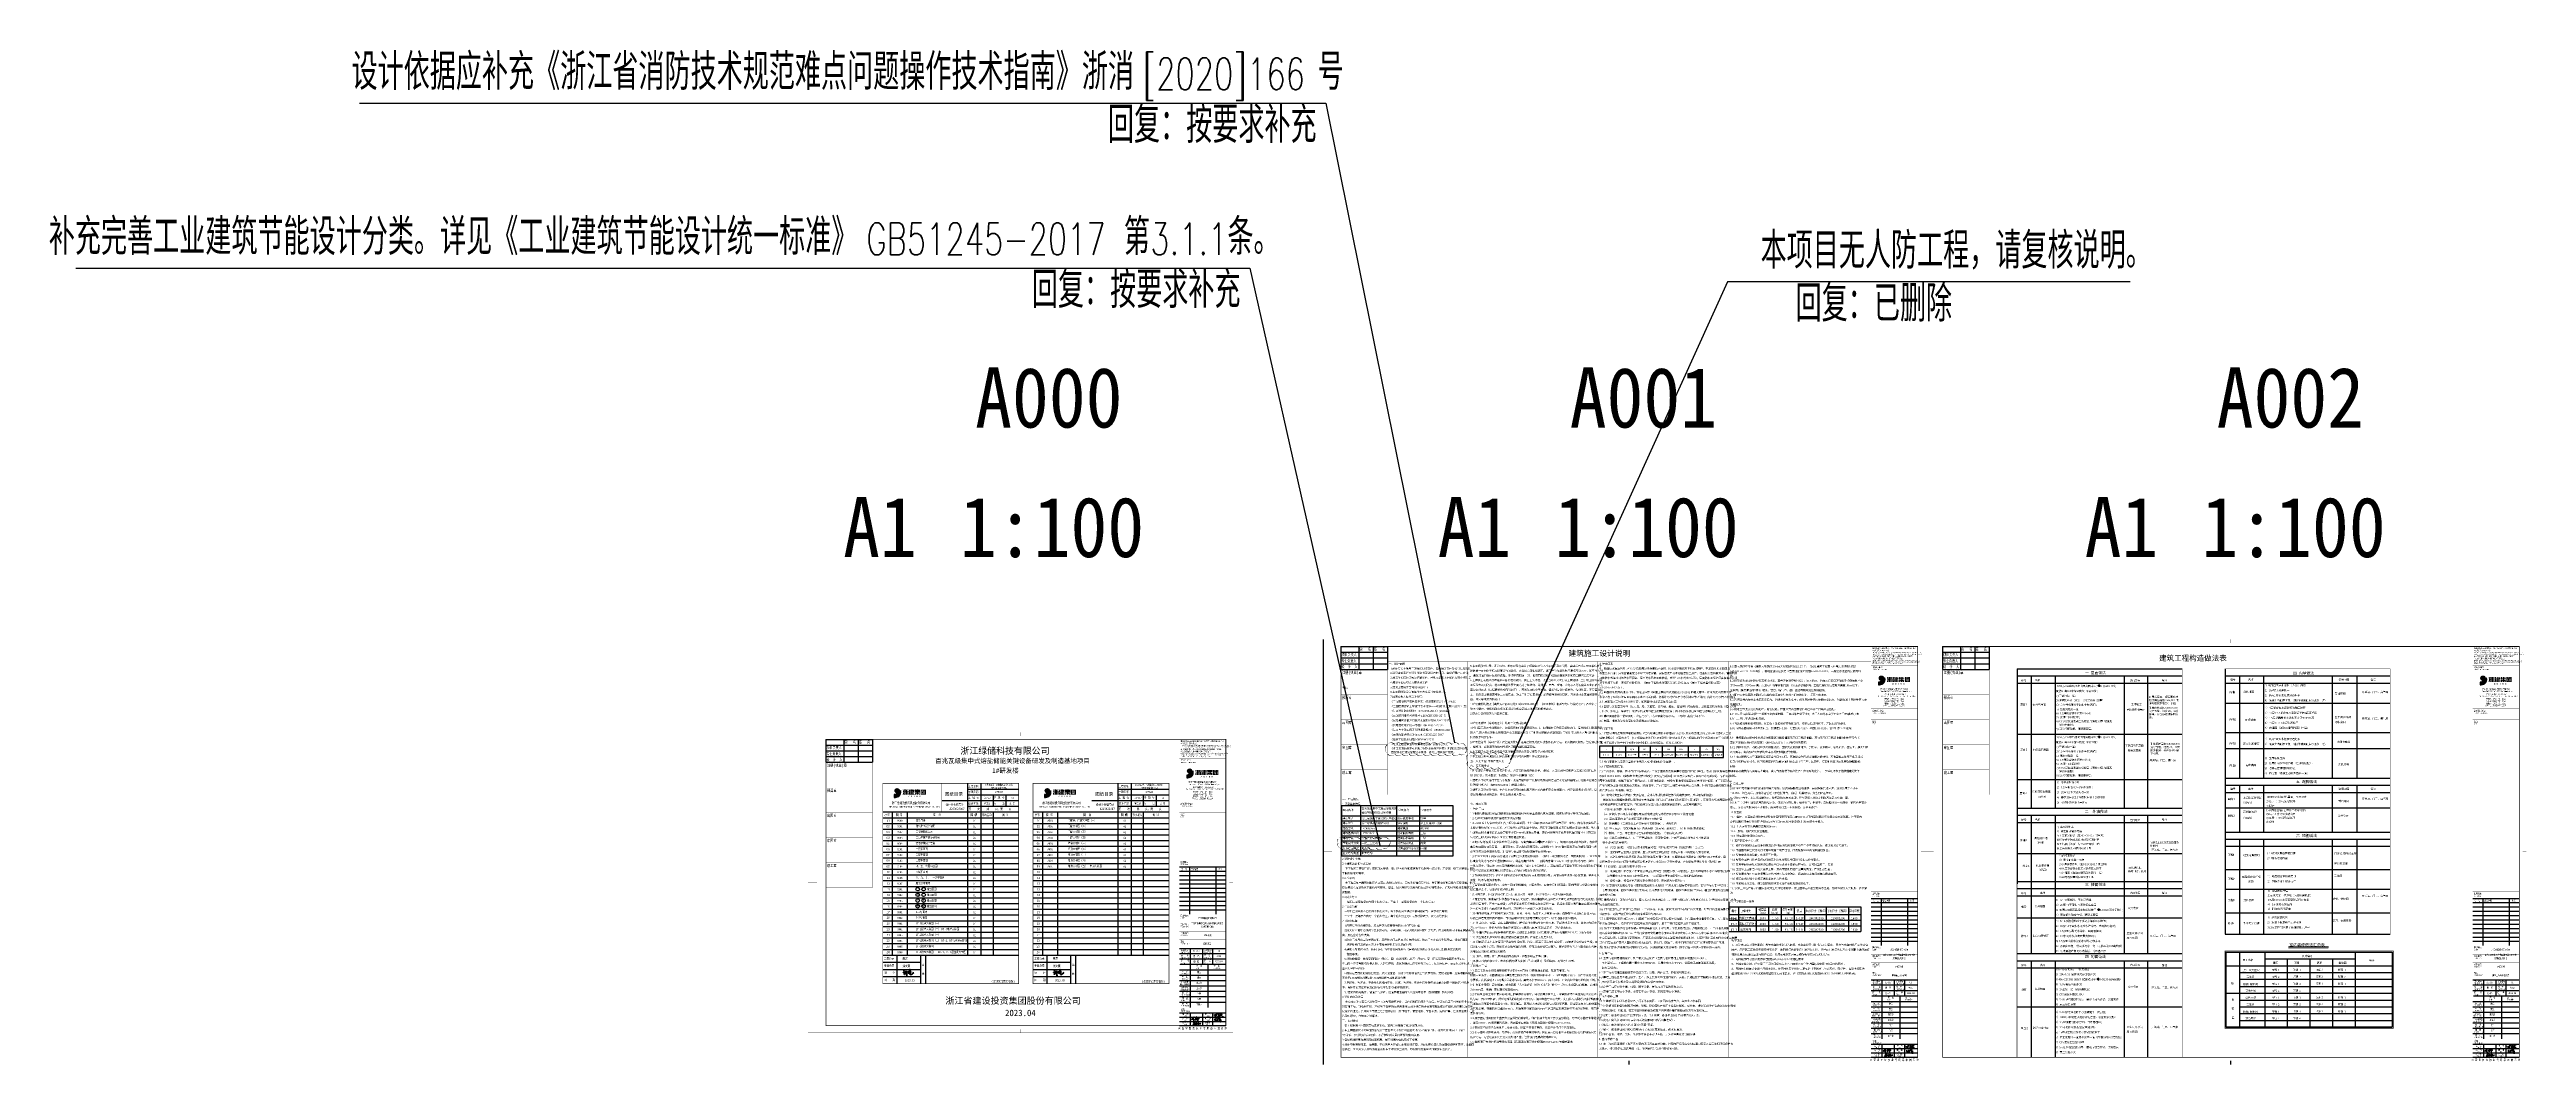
# Model space of a CAD drawing. Extents: x 1738711 to 2346805, y 1189731 to 2516152.
# Drawn here: x 1823444 to 2169679, y 2374307 to 2516152 of the extents above; entities that cross this region are included whole.
import ezdxf
from ezdxf.enums import TextEntityAlignment as Align

# ---------------------------------------------------------------- set-up
doc = ezdxf.new("R2010")
doc.units = 0
doc.header["$LTSCALE"] = 1000
doc.header["$MEASUREMENT"] = 0
for name, color, linetype in [('A-文字', 7, 'Continuous'), ('DIM_SYMB', 3, 'Continuous'), ('DOR', 3, 'Continuous'), ('E-TEXT', 6, 'Continuous'), ('EVTR', 2, 'Continuous'), ('HZ', 7, 'Continuous'), ('PUB_TAB', 7, 'Continuous'), ('PUB_TEXT', 7, 'Continuous'), ('qm', 7, 'Continuous'), ('TEXT', 7, 'Continuous'), ('TK', 4, 'Continuous'), ('修改位置', 6, 'Continuous'), ('签名', 2, 'Continuous')]:
    doc.layers.add(name, color=color, linetype=linetype)
doc.styles.add('_TCH_DIM', font='SIMPLEX', dxfattribs={"bigfont": 'GBCBIG'})
doc.styles.add('HT', font='msyh_0.ttf')
doc.styles.add('logo', font='simhei_0.ttf')
doc.styles.add('STYLE2', font='simhei_0.ttf')
doc.styles.add('宋体', font='SIMSUN.TTF', dxfattribs={"width": 0.75})
doc.styles.add('黑体', font='simhei_0.ttf', dxfattribs={"width": 0.9})

# ---------------------------------------------------------------- blocks, each defined once
blk = doc.blocks.new('资质')
h = blk.add_hatch(color=172)
h.dxf.hatch_style = 1
edge = h.paths.add_edge_path()
edge.add_arc((1560, 4326), 584, 319.08682, 358.98375, ccw=False)
edge.add_arc((1305, 4938), 1215, 269.04912, 305.02516, ccw=False)
edge.add_line((1284, 3723), (1284, 3353))
edge.add_arc((1232, 4706), 1354, 272.20271, 299.02393)
edge.add_arc((1467, 4096), 712, 306.34315, 377.9475)
h = blk.add_hatch(color=172)
h.dxf.hatch_style = 1
edge = h.paths.add_edge_path()
edge.add_arc((1548, 4309), 596, -40.47515, 0.59597, ccw=False)
edge.add_arc((1305, 4917), 1215, 269.04912, 305.02516, ccw=False)
edge.add_line((1284, 3702), (1284, 3332))
edge.add_arc((1299, 4693), 1361, 269.4018, 296.99367)
edge.add_arc((1525, 4036), 680, 305.13111, 384.24689)
h = blk.add_hatch(color=1)
h.dxf.hatch_style = 1
edge = h.paths.add_edge_path()
edge.add_arc((1697, 4285), 290, 0, 360)
h = blk.add_hatch(color=1)
h.dxf.hatch_style = 1
edge = h.paths.add_edge_path()
edge.add_arc((1697, 4264), 290, 0, 360)
at = {"layer": 'A-文字'}
h = blk.add_hatch(color=256, dxfattribs=at)
h.dxf.hatch_style = 1
h.paths.add_polyline_path([(3703, 3383), (3703, 3383), (3703, 3384), (3708, 3384), (3710, 3384), (3714, 3384), (3722, 3385), (3725, 3386), (3733, 3389), (3739, 3391), (3742, 3393), (3747, 3396), (3753, 3400), (3756, 3402), (3760, 3407), (3762, 3410), (3764, 3411), (3766, 3413), (3770, 3420), (3771, 3423), (3774, 3430), (3775, 3432), (3775, 3433), (3776, 3435), (3777, 3439), (3777, 3440), (3778, 3443), (3779, 3449), (3779, 3451), (3780, 3457), (3780, 3460), (3780, 3462), (3780, 3465), (3781, 3466), (3781, 3467), (3780, 3468), (3780, 3469), (3780, 3469), (3779, 3469), (3766, 3469), (3760, 3469), (3747, 3469), (3747, 3469), (3746, 3469), (3746, 3469), (3746, 3465), (3746, 3463), (3746, 3459), (3746, 3459), (3746, 3459), (3745, 3459), (3745, 3456), (3745, 3454), (3745, 3451), (3744, 3450), (3744, 3449), (3744, 3447), (3744, 3444), (3744, 3443), (3743, 3440), (3742, 3435), (3741, 3432), (3738, 3427), (3736, 3424), (3735, 3422), (3732, 3419), (3729, 3417), (3728, 3416), (3726, 3414), (3721, 3411), (3718, 3410), (3712, 3408), (3707, 3407), (3705, 3407), (3699, 3407), (3694, 3407), (3691, 3408), (3686, 3410), (3682, 3411), (3680, 3412), (3676, 3415), (3672, 3417), (3671, 3419), (3668, 3422), (3666, 3424), (3665, 3425), (3663, 3427), (3660, 3433), (3659, 3437), (3657, 3443), (3656, 3446), (3656, 3447), (3655, 3449), (3655, 3452), (3654, 3453), (3654, 3456), (3653, 3460), (3653, 3462), (3652, 3467), (3652, 3471), (3652, 3473), (3652, 3478), (3652, 3478), (3652, 3478), (3651, 3478), (3651, 3485), (3651, 3488), (3651, 3495), (3652, 3495), (3652, 3495), (3652, 3495), (3652, 3500), (3652, 3503), (3652, 3507), (3652, 3507), (3652, 3507), (3653, 3507), (3653, 3509), (3653, 3510), (3653, 3512), (3653, 3513), (3653, 3513), (3653, 3514), (3654, 3518), (3654, 3520), (3654, 3523), (3656, 3531), (3657, 3535), (3660, 3543), (3662, 3546), (3663, 3548), (3664, 3552), (3668, 3556), (3669, 3559), (3673, 3563), (3677, 3566), (3680, 3568), (3685, 3570), (3688, 3571), (3690, 3572), (3693, 3573), (3695, 3573), (3696, 3573), (3697, 3574), (3703, 3574), (3706, 3574), (3711, 3574), (3717, 3573), (3720, 3572), (3726, 3569), (3727, 3568), (3728, 3568), (3729, 3567), (3732, 3564), (3733, 3563), (3736, 3561), (3739, 3556), (3741, 3553), (3742, 3547), (3743, 3545), (3743, 3544), (3744, 3543), (3744, 3537), (3745, 3535), (3746, 3529), (3746, 3526), (3746, 3524), (3746, 3521), (3759, 3521), (3766, 3521), (3779, 3521), (3779, 3521), (3779, 3521), (3779, 3521), (3779, 3525), (3779, 3527), (3779, 3530), (3779, 3530), (3779, 3530), (3779, 3530), (3779, 3533), (3779, 3534), (3779, 3537), (3778, 3543), (3777, 3546), (3775, 3552), (3774, 3554), (3774, 3555), (3773, 3557), (3772, 3560), (3771, 3561), (3770, 3564), (3769, 3565), (3769, 3566), (3767, 3567), (3768, 3568), (3767, 3568), (3766, 3569), (3764, 3572), (3762, 3574), (3759, 3577), (3755, 3580), (3753, 3581), (3750, 3585), (3744, 3588), (3742, 3589), (3736, 3592), (3735, 3592), (3734, 3592), (3733, 3593), (3732, 3594), (3732, 3594), (3731, 3594), (3728, 3595), (3726, 3595), (3723, 3596), (3719, 3596), (3717, 3596), (3713, 3597), (3706, 3597), (3702, 3597), (3695, 3597), (3685, 3596), (3680, 3595), (3671, 3591), (3666, 3589), (3663, 3588), (3659, 3585), (3657, 3584), (3656, 3584), (3655, 3582), (3650, 3579), (3648, 3577), (3643, 3573), (3639, 3567), (3637, 3564), (3632, 3559), (3632, 3558), (3632, 3557), (3631, 3557), (3629, 3553), (3629, 3552), (3627, 3549), (3623, 3540), (3622, 3535), (3620, 3526), (3619, 3523), (3619, 3522), (3618, 3519), (3618, 3516), (3618, 3514), (3617, 3511), (3617, 3508), (3617, 3507), (3617, 3504), (3616, 3504), (3616, 3504), (3616, 3504), (3616, 3500), (3616, 3498), (3616, 3493), (3616, 3493), (3616, 3493), (3615, 3493), (3615, 3486), (3615, 3483), (3615, 3475), (3616, 3475), (3616, 3475), (3616, 3475), (3616, 3472), (3616, 3470), (3616, 3466), (3617, 3456), (3619, 3450), (3621, 3440), (3623, 3433), (3625, 3430), (3628, 3424), (3629, 3422), (3630, 3421), (3632, 3419), (3634, 3416), (3634, 3415), (3636, 3412), (3639, 3409), (3640, 3408), (3643, 3406), (3646, 3403), (3648, 3402), (3651, 3399), (3652, 3399), (3653, 3398), (3653, 3398), (3660, 3393), (3663, 3392), (3671, 3389), (3674, 3388), (3676, 3387), (3679, 3386), (3682, 3386), (3683, 3386), (3686, 3385), (3688, 3385), (3689, 3385), (3691, 3384), (3695, 3384), (3698, 3384), (3702, 3384), (3702, 3384), (3702, 3384), (3702, 3383)])
h.paths.add_polyline_path([(4465, 3383), (4466, 3383), (4466, 3384), (4470, 3384), (4472, 3384), (4476, 3384), (4483, 3385), (4487, 3386), (4494, 3389), (4499, 3391), (4501, 3392), (4506, 3396), (4508, 3397), (4508, 3398), (4510, 3399), (4511, 3399), (4512, 3399), (4512, 3399), (4512, 3396), (4512, 3395), (4513, 3393), (4514, 3390), (4514, 3389), (4515, 3385), (4515, 3385), (4515, 3385), (4516, 3384), (4516, 3384), (4517, 3384), (4517, 3383), (4526, 3383), (4531, 3383), (4540, 3383), (4541, 3384), (4541, 3384), (4542, 3385), (4542, 3427), (4542, 3448), (4542, 3490), (4541, 3490), (4541, 3491), (4540, 3491), (4510, 3491), (4495, 3491), (4466, 3491), (4466, 3491), (4465, 3491), (4465, 3491), (4465, 3482), (4465, 3477), (4465, 3468), (4483, 3468), (4492, 3468), (4510, 3468), (4510, 3468), (4511, 3467), (4511, 3467), (4511, 3458), (4511, 3453), (4511, 3444), (4510, 3438), (4509, 3436), (4507, 3430), (4506, 3427), (4505, 3426), (4504, 3423), (4503, 3423), (4503, 3422), (4503, 3421), (4500, 3419), (4499, 3418), (4496, 3415), (4492, 3412), (4489, 3411), (4484, 3409), (4482, 3408), (4480, 3408), (4478, 3407), (4475, 3407), (4474, 3407), (4472, 3407), (4470, 3406), (4468, 3406), (4466, 3407), (4462, 3407), (4460, 3408), (4455, 3409), (4450, 3411), (4448, 3413), (4443, 3416), (4442, 3417), (4442, 3417), (4441, 3418), (4438, 3420), (4437, 3421), (4435, 3424), (4433, 3427), (4431, 3429), (4429, 3432), (4426, 3439), (4425, 3442), (4423, 3449), (4423, 3452), (4422, 3453), (4422, 3456), (4422, 3460), (4421, 3462), (4420, 3467), (4420, 3471), (4420, 3473), (4420, 3478), (4420, 3478), (4420, 3478), (4420, 3478), (4420, 3485), (4420, 3489), (4420, 3496), (4420, 3496), (4420, 3496), (4420, 3496), (4420, 3501), (4420, 3504), (4420, 3509), (4420, 3509), (4421, 3509), (4421, 3509), (4421, 3512), (4421, 3513), (4421, 3516), (4422, 3526), (4423, 3531), (4426, 3540), (4426, 3542), (4426, 3543), (4427, 3544), (4429, 3549), (4430, 3552), (4433, 3556), (4434, 3557), (4434, 3558), (4435, 3559), (4438, 3562), (4439, 3564), (4442, 3566), (4445, 3568), (4446, 3569), (4449, 3571), (4450, 3571), (4451, 3571), (4452, 3572), (4454, 3572), (4455, 3572), (4457, 3573), (4458, 3573), (4460, 3573), (4461, 3574), (4467, 3574), (4469, 3574), (4475, 3574), (4481, 3573), (4484, 3572), (4489, 3569), (4493, 3566), (4495, 3565), (4498, 3561), (4502, 3556), (4503, 3553), (4505, 3547), (4506, 3543), (4506, 3541), (4508, 3537), (4507, 3535), (4507, 3534), (4508, 3531), (4508, 3528), (4508, 3527), (4508, 3523), (4509, 3523), (4509, 3523), (4509, 3523), (4521, 3523), (4528, 3523), (4540, 3523), (4540, 3523), (4541, 3523), (4541, 3523), (4541, 3528), (4541, 3530), (4541, 3535), (4539, 3543), (4538, 3548), (4535, 3556), (4533, 3560), (4532, 3562), (4531, 3565), (4527, 3571), (4524, 3574), (4519, 3579), (4516, 3582), (4515, 3583), (4512, 3585), (4511, 3585), (4511, 3586), (4510, 3586), (4509, 3587), (4509, 3587), (4508, 3588), (4506, 3589), (4504, 3590), (4502, 3591), (4497, 3593), (4494, 3594), (4490, 3595), (4487, 3596), (4486, 3596), (4483, 3596), (4480, 3596), (4479, 3596), (4477, 3597), (4469, 3597), (4466, 3597), (4458, 3597), (4456, 3596), (4455, 3596), (4453, 3596), (4450, 3596), (4449, 3596), (4446, 3595), (4442, 3594), (4440, 3593), (4436, 3592), (4432, 3590), (4430, 3589), (4426, 3587), (4421, 3584), (4419, 3582), (4415, 3578), (4410, 3574), (4408, 3572), (4404, 3567), (4400, 3560), (4398, 3556), (4394, 3549), (4393, 3545), (4393, 3544), (4391, 3541), (4391, 3539), (4391, 3538), (4390, 3536), (4389, 3533), (4389, 3531), (4388, 3528), (4388, 3527), (4387, 3526), (4387, 3525), (4387, 3521), (4386, 3520), (4386, 3517), (4386, 3515), (4386, 3513), (4385, 3511), (4385, 3509), (4385, 3507), (4385, 3505), (4385, 3505), (4384, 3505), (4384, 3505), (4384, 3500), (4384, 3498), (4384, 3493), (4384, 3493), (4384, 3493), (4384, 3493), (4384, 3486), (4384, 3483), (4384, 3475), (4384, 3475), (4384, 3475), (4384, 3475), (4384, 3471), (4384, 3469), (4384, 3465), (4385, 3463), (4385, 3462), (4385, 3459), (4386, 3456), (4386, 3455), (4387, 3451), (4388, 3443), (4389, 3439), (4393, 3431), (4395, 3425), (4397, 3422), (4401, 3416), (4402, 3414), (4403, 3413), (4405, 3411), (4407, 3409), (4409, 3407), (4412, 3404), (4415, 3402), (4417, 3400), (4420, 3397), (4421, 3397), (4422, 3397), (4422, 3396), (4428, 3393), (4430, 3392), (4436, 3389), (4439, 3388), (4441, 3387), (4444, 3386), (4448, 3386), (4450, 3385), (4454, 3384), (4458, 3384), (4460, 3384), (4464, 3384), (4464, 3384), (4464, 3384), (4464, 3383)])
h.paths.add_polyline_path([(4855, 3383), (4856, 3383), (4856, 3384), (4860, 3384), (4862, 3384), (4866, 3384), (4874, 3385), (4878, 3386), (4885, 3389), (4891, 3391), (4894, 3393), (4900, 3396), (4905, 3400), (4908, 3402), (4913, 3407), (4915, 3410), (4916, 3411), (4918, 3413), (4922, 3420), (4924, 3423), (4926, 3430), (4927, 3432), (4927, 3433), (4928, 3435), (4929, 3439), (4929, 3440), (4930, 3443), (4931, 3449), (4931, 3451), (4932, 3457), (4932, 3460), (4932, 3462), (4932, 3465), (4933, 3466), (4933, 3467), (4933, 3468), (4932, 3469), (4932, 3469), (4931, 3469), (4918, 3469), (4912, 3469), (4899, 3469), (4899, 3469), (4899, 3469), (4898, 3469), (4898, 3465), (4898, 3463), (4898, 3459), (4898, 3459), (4898, 3459), (4898, 3459), (4898, 3456), (4898, 3454), (4898, 3451), (4897, 3450), (4897, 3449), (4897, 3447), (4896, 3444), (4896, 3443), (4895, 3440), (4894, 3435), (4893, 3432), (4891, 3427), (4888, 3424), (4887, 3422), (4884, 3419), (4881, 3417), (4880, 3416), (4878, 3414), (4873, 3411), (4870, 3410), (4865, 3408), (4860, 3407), (4857, 3407), (4852, 3407), (4846, 3407), (4843, 3408), (4838, 3410), (4834, 3411), (4832, 3412), (4828, 3415), (4825, 3417), (4823, 3419), (4821, 3422), (4819, 3424), (4818, 3425), (4816, 3427), (4813, 3433), (4811, 3437), (4809, 3443), (4808, 3446), (4808, 3447), (4807, 3449), (4807, 3452), (4807, 3453), (4806, 3456), (4806, 3460), (4805, 3462), (4804, 3467), (4804, 3471), (4804, 3473), (4804, 3478), (4804, 3478), (4804, 3478), (4804, 3478), (4804, 3485), (4804, 3488), (4804, 3495), (4804, 3495), (4804, 3495), (4804, 3495), (4804, 3500), (4804, 3503), (4804, 3507), (4805, 3507), (4805, 3507), (4805, 3507), (4805, 3509), (4805, 3510), (4805, 3512), (4805, 3513), (4805, 3513), (4805, 3514), (4806, 3518), (4806, 3520), (4807, 3523), (4808, 3531), (4809, 3535), (4812, 3543), (4814, 3546), (4815, 3548), (4817, 3552), (4820, 3556), (4822, 3559), (4825, 3563), (4830, 3566), (4832, 3568), (4837, 3570), (4841, 3571), (4842, 3572), (4846, 3573), (4847, 3573), (4848, 3573), (4849, 3574), (4855, 3574), (4858, 3574), (4864, 3574), (4870, 3573), (4873, 3572), (4878, 3569), (4880, 3568), (4880, 3568), (4882, 3567), (4884, 3564), (4885, 3563), (4888, 3561), (4891, 3556), (4893, 3553), (4895, 3547), (4895, 3545), (4895, 3544), (4896, 3543), (4897, 3537), (4897, 3535), (4898, 3529), (4898, 3526), (4898, 3524), (4898, 3521), (4911, 3521), (4918, 3521), (4931, 3521), (4931, 3521), (4931, 3521), (4932, 3521), (4932, 3525), (4932, 3527), (4932, 3530), (4931, 3530), (4931, 3530), (4931, 3530), (4931, 3533), (4931, 3534), (4931, 3537), (4930, 3543), (4929, 3546), (4927, 3552), (4927, 3554), (4926, 3555), (4925, 3557), (4924, 3560), (4923, 3561), (4922, 3564), (4921, 3565), (4921, 3566), (4920, 3567), (4920, 3568), (4919, 3568), (4919, 3569), (4916, 3572), (4915, 3574), (4911, 3577), (4907, 3580), (4906, 3581), (4902, 3585), (4897, 3588), (4894, 3589), (4888, 3592), (4887, 3592), (4886, 3592), (4885, 3593), (4884, 3594), (4884, 3594), (4883, 3594), (4880, 3595), (4878, 3595), (4875, 3596), (4871, 3596), (4869, 3596), (4866, 3597), (4858, 3597), (4854, 3597), (4847, 3597), (4837, 3596), (4832, 3595), (4823, 3591), (4818, 3589), (4815, 3588), (4811, 3585), (4809, 3584), (4808, 3584), (4807, 3582), (4802, 3579), (4800, 3577), (4796, 3573), (4791, 3567), (4789, 3564), (4784, 3559), (4784, 3558), (4784, 3557), (4783, 3557), (4782, 3553), (4781, 3552), (4779, 3549), (4776, 3540), (4774, 3535), (4772, 3526), (4771, 3523), (4771, 3522), (4771, 3519), (4770, 3516), (4770, 3514), (4769, 3511), (4769, 3508), (4769, 3507), (4769, 3504), (4769, 3504), (4769, 3504), (4768, 3504), (4768, 3500), (4768, 3498), (4768, 3493), (4768, 3493), (4768, 3493), (4768, 3493), (4768, 3486), (4768, 3483), (4768, 3475), (4768, 3475), (4768, 3475), (4768, 3475), (4768, 3472), (4768, 3470), (4768, 3466), (4770, 3456), (4771, 3450), (4774, 3440), (4776, 3433), (4777, 3430), (4781, 3424), (4782, 3422), (4782, 3421), (4784, 3419), (4786, 3416), (4787, 3415), (4789, 3412), (4791, 3409), (4792, 3408), (4795, 3406), (4799, 3403), (4800, 3402), (4804, 3399), (4805, 3399), (4805, 3398), (4806, 3398), (4812, 3393), (4816, 3392), (4823, 3389), (4826, 3388), (4828, 3387), (4832, 3386), (4834, 3386), (4836, 3386), (4838, 3385), (4840, 3385), (4841, 3385), (4843, 3384), (4848, 3384), (4850, 3384), (4854, 3384), (4854, 3384), (4854, 3384), (4854, 3383)])
h.paths.add_polyline_path([(3296, 3386), (3328, 3386), (3391, 3386), (3391, 3386), (3392, 3387), (3392, 3387), (3392, 3396), (3392, 3400), (3392, 3409), (3342, 3409), (3317, 3409), (3267, 3409), (3267, 3410), (3267, 3410), (3267, 3411), (3315, 3475), (3339, 3507), (3387, 3570), (3386, 3571), (3387, 3571), (3387, 3571), (3387, 3581), (3387, 3585), (3387, 3595), (3329, 3595), (3299, 3595), (3241, 3595), (3241, 3586), (3241, 3581), (3241, 3572), (3284, 3572), (3306, 3572), (3349, 3572), (3349, 3572), (3350, 3572), (3350, 3572), (3351, 3572), (3352, 3572), (3352, 3571), (3352, 3570), (3352, 3570), (3351, 3569), (3303, 3505), (3279, 3473), (3231, 3409), (3231, 3401), (3231, 3396), (3231, 3387), (3232, 3387), (3232, 3387), (3232, 3386)])
h.paths.add_polyline_path([(4076, 3386), (4083, 3386), (4096, 3386), (4096, 3387), (4097, 3387), (4097, 3388), (4097, 3470), (4097, 3511), (4097, 3594), (4097, 3594), (4097, 3594), (4097, 3595), (4083, 3595), (4076, 3595), (4063, 3595), (4063, 3511), (4063, 3470), (4063, 3387), (4063, 3387), (4064, 3386), (4063, 3386)])
h.paths.add_polyline_path([(4501, 3737), (4537, 3737), (4607, 3737), (4607, 3738), (4608, 3738), (4608, 3738), (4608, 3820), (4608, 3860), (4608, 3942), (4609, 3942), (4609, 3942), (4609, 3943), (4614, 3943), (4617, 3943), (4623, 3943), (4624, 3941), (4624, 3941), (4625, 3939), (4627, 3935), (4628, 3933), (4631, 3929), (4631, 3929), (4631, 3928), (4631, 3928), (4633, 3924), (4634, 3922), (4637, 3917), (4637, 3917), (4637, 3917), (4637, 3917), (4640, 3912), (4641, 3910), (4643, 3905), (4644, 3905), (4644, 3904), (4644, 3904), (4646, 3900), (4647, 3898), (4649, 3893), (4650, 3893), (4650, 3893), (4650, 3893), (4652, 3889), (4653, 3886), (4655, 3882), (4656, 3882), (4656, 3882), (4656, 3881), (4658, 3877), (4659, 3875), (4661, 3871), (4662, 3871), (4662, 3870), (4662, 3870), (4664, 3866), (4665, 3864), (4667, 3859), (4668, 3859), (4668, 3859), (4668, 3859), (4670, 3854), (4672, 3852), (4674, 3847), (4674, 3846), (4674, 3846), (4675, 3846), (4677, 3842), (4678, 3840), (4680, 3835), (4680, 3835), (4680, 3835), (4681, 3835), (4683, 3830), (4684, 3828), (4686, 3824), (4686, 3824), (4686, 3824), (4687, 3823), (4689, 3819), (4690, 3817), (4692, 3813), (4692, 3812), (4692, 3812), (4693, 3812), (4695, 3807), (4696, 3805), (4699, 3800), (4699, 3800), (4699, 3800), (4699, 3799), (4701, 3795), (4702, 3793), (4705, 3789), (4705, 3788), (4705, 3788), (4705, 3788), (4707, 3784), (4708, 3782), (4711, 3777), (4711, 3777), (4711, 3777), (4711, 3777), (4713, 3772), (4714, 3770), (4717, 3766), (4717, 3766), (4717, 3766), (4717, 3765), (4719, 3761), (4721, 3759), (4723, 3755), (4726, 3749), (4727, 3746), (4731, 3741), (4801, 3741), (4836, 3741), (4906, 3741), (4906, 3740), (4906, 3740), (4906, 3740), (4907, 3741), (4907, 3742), (4907, 3743), (4860, 3822), (4836, 3861), (4789, 3940), (4789, 3941), (4789, 3941), (4789, 3942), (4789, 3942), (4789, 3943), (4789, 3943), (4789, 3944), (4790, 3943), (4790, 3943), (4834, 3943), (4856, 3943), (4900, 3943), (4901, 3943), (4901, 3944), (4902, 3944), (4902, 3970), (4902, 3982), (4902, 4007), (4901, 4008), (4901, 4008), (4900, 4009), (4784, 4009), (4725, 4009), (4609, 4009), (4609, 4009), (4609, 4010), (4608, 4009), (4608, 4026), (4608, 4034), (4608, 4051), (4609, 4052), (4609, 4052), (4610, 4053), (4723, 4053), (4779, 4053), (4892, 4053), (4892, 4077), (4892, 4088), (4892, 4112), (4800, 4112), (4753, 4112), (4660, 4112), (4660, 4113), (4660, 4113), (4660, 4113), (4660, 4131), (4660, 4141), (4660, 4159), (4660, 4159), (4660, 4160), (4660, 4160), (4750, 4160), (4795, 4160), (4884, 4160), (4884, 4161), (4885, 4161), (4885, 4161), (4885, 4182), (4885, 4192), (4885, 4214), (4885, 4213), (4884, 4214), (4884, 4214), (4795, 4214), (4750, 4214), (4660, 4214), (4660, 4215), (4660, 4215), (4660, 4215), (4660, 4232), (4660, 4241), (4660, 4258), (4660, 4258), (4660, 4258), (4660, 4259), (4750, 4259), (4795, 4259), (4884, 4259), (4884, 4259), (4885, 4260), (4885, 4260), (4885, 4281), (4885, 4291), (4885, 4312), (4885, 4312), (4884, 4312), (4884, 4313), (4795, 4313), (4750, 4313), (4660, 4313), (4660, 4313), (4660, 4314), (4660, 4314), (4660, 4328), (4660, 4335), (4660, 4349), (4754, 4349), (4801, 4349), (4895, 4349), (4895, 4350), (4896, 4351), (4896, 4352), (4896, 4374), (4896, 4385), (4896, 4407), (4896, 4408), (4895, 4408), (4895, 4409), (4801, 4409), (4754, 4409), (4660, 4409), (4660, 4409), (4660, 4410), (4659, 4410), (4656, 4420), (4654, 4425), (4651, 4434), (4650, 4436), (4650, 4437), (4649, 4440), (4579, 4440), (4544, 4440), (4474, 4440), (4473, 4439), (4473, 4438), (4473, 4438), (4475, 4431), (4476, 4427), (4477, 4420), (4478, 4417), (4478, 4415), (4479, 4412), (4480, 4411), (4480, 4410), (4480, 4409), (4422, 4409), (4394, 4409), (4337, 4409), (4337, 4409), (4337, 4410), (4336, 4410), (4336, 4422), (4336, 4428), (4336, 4440), (4298, 4440), (4279, 4440), (4241, 4440), (4200, 4417), (4180, 4406), (4139, 4383), (4140, 4382), (4139, 4382), (4139, 4382), (4139, 4339), (4139, 4318), (4139, 4276), (4140, 4276), (4142, 4276), (4143, 4277), (4152, 4283), (4157, 4286), (4168, 4291), (4168, 4291), (4168, 4291), (4168, 4291), (4168, 4196), (4168, 4148), (4168, 4053), (4169, 4054), (4169, 4053), (4169, 4053), (4272, 4053), (4324, 4053), (4428, 4053), (4429, 4052), (4429, 4052), (4430, 4051), (4430, 4034), (4430, 4026), (4430, 4009), (4429, 4010), (4429, 4009), (4429, 4009), (4310, 4009), (4251, 4009), (4133, 4009), (4133, 4008), (4132, 4007), (4131, 4007), (4131, 3982), (4131, 3970), (4131, 3945), (4132, 3944), (4133, 3944), (4133, 3943), (4178, 3943), (4201, 3943), (4247, 3943), (4247, 3943), (4247, 3943), (4248, 3943), (4248, 3943), (4249, 3941), (4248, 3941), (4200, 3861), (4177, 3822), (4129, 3743), (4129, 3742), (4129, 3741), (4129, 3741), (4201, 3741), (4237, 3741), (4309, 3741), (4309, 3742), (4310, 3742), (4311, 3743), (4314, 3750), (4316, 3753), (4319, 3760), (4319, 3760), (4320, 3760), (4320, 3761), (4325, 3772), (4328, 3778), (4334, 3789), (4334, 3789), (4334, 3789), (4335, 3789), (4340, 3800), (4343, 3805), (4348, 3816), (4348, 3816), (4348, 3816), (4349, 3817), (4354, 3828), (4357, 3834), (4363, 3845), (4363, 3845), (4363, 3845), (4363, 3845), (4369, 3856), (4371, 3861), (4377, 3872), (4377, 3872), (4377, 3873), (4377, 3873), (4383, 3884), (4386, 3890), (4391, 3901), (4391, 3901), (4392, 3901), (4392, 3901), (4397, 3912), (4400, 3917), (4405, 3928), (4405, 3928), (4406, 3929), (4406, 3929), (4409, 3934), (4410, 3937), (4413, 3942), (4413, 3942), (4413, 3942), (4413, 3943), (4419, 3943), (4422, 3943), (4429, 3943), (4429, 3942), (4429, 3942), (4430, 3942), (4430, 3860), (4430, 3820), (4430, 3738), (4430, 3738), (4431, 3738), (4431, 3737)])
h.paths.add_polyline_path([(4399, 4112), (4429, 4112), (4490, 4112), (4490, 4113), (4491, 4113), (4492, 4113), (4492, 4131), (4492, 4141), (4492, 4159), (4491, 4159), (4491, 4160), (4491, 4160), (4430, 4160), (4399, 4160), (4338, 4160), (4337, 4159), (4337, 4159), (4336, 4158), (4336, 4141), (4336, 4132), (4336, 4114), (4337, 4113), (4337, 4113), (4338, 4112)], flags=16)
h.paths.add_polyline_path([(4399, 4214), (4430, 4214), (4491, 4214), (4491, 4215), (4491, 4215), (4492, 4215), (4492, 4232), (4492, 4241), (4492, 4258), (4491, 4258), (4491, 4258), (4491, 4259), (4430, 4259), (4399, 4259), (4338, 4259), (4337, 4258), (4337, 4258), (4336, 4257), (4336, 4241), (4336, 4232), (4336, 4216), (4337, 4215), (4337, 4215), (4338, 4214)], flags=16)
h.paths.add_polyline_path([(4399, 4313), (4430, 4313), (4491, 4313), (4491, 4313), (4491, 4314), (4492, 4314), (4492, 4328), (4492, 4335), (4492, 4349), (4430, 4349), (4399, 4349), (4337, 4349), (4337, 4349), (4337, 4348), (4336, 4348), (4336, 4335), (4336, 4328), (4336, 4315), (4337, 4314), (4337, 4314), (4338, 4313)], flags=16)
h.paths.add_polyline_path([(5269, 3739), (5415, 3739), (5709, 3739), (5709, 4012), (5709, 4148), (5709, 4422), (5415, 4422), (5269, 4422), (4976, 4422), (4976, 4148), (4976, 4012), (4976, 3739)])
h.paths.add_polyline_path([(5300, 3809), (5384, 3809), (5552, 3809), (5552, 3810), (5553, 3810), (5553, 3810), (5553, 4026), (5553, 4134), (5553, 4350), (5553, 4350), (5552, 4351), (5552, 4351), (5384, 4351), (5300, 4351), (5132, 4351), (5132, 4351), (5131, 4350), (5131, 4350), (5131, 4134), (5131, 4026), (5131, 3810), (5131, 3810), (5132, 3810), (5132, 3809)], flags=16)
h.paths.add_polyline_path([(5420, 3839), (5449, 3839), (5506, 3839), (5506, 3839), (5507, 3840), (5507, 3840), (5507, 3991), (5507, 4066), (5507, 4216), (5518, 4216), (5524, 4216), (5534, 4216), (5534, 4217), (5535, 4217), (5535, 4217), (5535, 4242), (5535, 4255), (5535, 4281), (5535, 4281), (5534, 4281), (5534, 4282), (5524, 4282), (5518, 4282), (5508, 4282), (5508, 4282), (5508, 4282), (5507, 4282), (5507, 4300), (5507, 4309), (5507, 4327), (5506, 4328), (5506, 4328), (5505, 4329), (5449, 4329), (5420, 4329), (5364, 4329), (5364, 4328), (5363, 4328), (5362, 4328), (5362, 4310), (5362, 4301), (5362, 4282), (5362, 4282), (5362, 4282), (5362, 4282), (5278, 4282), (5236, 4282), (5152, 4282), (5152, 4281), (5152, 4281), (5152, 4281), (5152, 4256), (5152, 4243), (5152, 4218), (5152, 4217), (5153, 4217), (5152, 4216), (5178, 4216), (5191, 4216), (5217, 4216), (5217, 4215), (5217, 4214), (5217, 4213), (5216, 4208), (5216, 4206), (5215, 4201), (5214, 4199), (5214, 4198), (5214, 4196), (5213, 4190), (5212, 4187), (5211, 4180), (5211, 4178), (5211, 4177), (5211, 4176), (5210, 4169), (5209, 4166), (5208, 4159), (5208, 4158), (5208, 4157), (5207, 4155), (5207, 4150), (5206, 4148), (5205, 4143), (5205, 4141), (5205, 4140), (5205, 4138), (5204, 4132), (5203, 4129), (5202, 4122), (5202, 4120), (5202, 4119), (5201, 4117), (5200, 4111), (5200, 4108), (5199, 4101), (5198, 4100), (5198, 4099), (5198, 4097), (5197, 4090), (5196, 4087), (5195, 4081), (5195, 4079), (5195, 4078), (5195, 4076), (5194, 4071), (5194, 4069), (5193, 4064), (5192, 4062), (5192, 4061), (5192, 4059), (5191, 4053), (5190, 4050), (5189, 4043), (5189, 4042), (5189, 4041), (5189, 4039), (5188, 4032), (5187, 4029), (5186, 4023), (5186, 4021), (5186, 4020), (5185, 4018), (5184, 4012), (5184, 4009), (5183, 4002), (5182, 4000), (5182, 3999), (5182, 3997), (5181, 3991), (5180, 3988), (5179, 3981), (5179, 3980), (5179, 3979), (5179, 3977), (5178, 3972), (5178, 3970), (5177, 3965), (5176, 3963), (5176, 3962), (5176, 3960), (5175, 3954), (5174, 3951), (5173, 3944), (5173, 3942), (5173, 3941), (5173, 3939), (5172, 3933), (5171, 3930), (5170, 3923), (5170, 3922), (5170, 3921), (5169, 3919), (5168, 3912), (5168, 3909), (5167, 3903), (5166, 3901), (5166, 3900), (5166, 3898), (5165, 3893), (5165, 3891), (5164, 3886), (5164, 3884), (5164, 3883), (5163, 3881), (5162, 3875), (5162, 3872), (5161, 3865), (5160, 3864), (5160, 3863), (5160, 3861), (5160, 3858), (5159, 3856), (5159, 3853), (5158, 3851), (5158, 3849), (5159, 3847), (5208, 3847), (5232, 3847), (5281, 3847), (5281, 3848), (5282, 3848), (5282, 3849), (5284, 3862), (5285, 3868), (5287, 3881), (5287, 3883), (5287, 3884), (5287, 3885), (5290, 3906), (5292, 3916), (5295, 3937), (5295, 3938), (5295, 3939), (5295, 3941), (5298, 3959), (5299, 3969), (5302, 3987), (5302, 3989), (5302, 3990), (5303, 3991), (5305, 4010), (5307, 4019), (5309, 4038), (5310, 4040), (5310, 4041), (5310, 4042), (5313, 4061), (5314, 4070), (5317, 4089), (5317, 4090), (5317, 4091), (5317, 4093), (5320, 4111), (5321, 4121), (5324, 4139), (5324, 4141), (5325, 4142), (5325, 4143), (5327, 4162), (5329, 4172), (5331, 4190), (5332, 4192), (5332, 4193), (5332, 4194), (5333, 4202), (5334, 4205), (5335, 4213), (5335, 4214), (5335, 4215), (5336, 4216), (5346, 4216), (5352, 4216), (5362, 4216), (5362, 4065), (5362, 3990), (5362, 3839), (5363, 3839), (5363, 3839), (5363, 3839)], flags=0)
h.paths.add_polyline_path([(2540, 3740), (2567, 3740), (2621, 3740), (2622, 3741), (2623, 3742), (2622, 3743), (2623, 3744), (2623, 3745), (2623, 3746), (2623, 3751), (2624, 3753), (2624, 3758), (2624, 3760), (2625, 3761), (2625, 3763), (2625, 3768), (2626, 3771), (2626, 3775), (2626, 3778), (2627, 3779), (2627, 3781), (2627, 3786), (2628, 3788), (2628, 3793), (2628, 3795), (2629, 3796), (2629, 3798), (2629, 3803), (2630, 3805), (2630, 3810), (2630, 3812), (2631, 3813), (2631, 3815), (2631, 3820), (2632, 3823), (2632, 3827), (2632, 3830), (2633, 3831), (2633, 3833), (2634, 3840), (2634, 3844), (2635, 3851), (2635, 3853), (2635, 3854), (2635, 3856), (2636, 3861), (2636, 3863), (2637, 3868), (2637, 3870), (2637, 3871), (2637, 3873), (2638, 3878), (2638, 3881), (2639, 3885), (2639, 3888), (2639, 3889), (2639, 3891), (2640, 3896), (2640, 3898), (2641, 3903), (2641, 3905), (2641, 3906), (2641, 3908), (2642, 3915), (2643, 3919), (2643, 3926), (2644, 3928), (2644, 3929), (2644, 3931), (2645, 3936), (2645, 3939), (2645, 3943), (2646, 3946), (2646, 3947), (2646, 3949), (2647, 3954), (2647, 3956), (2647, 3961), (2648, 3963), (2648, 3964), (2648, 3966), (2649, 3971), (2649, 3973), (2649, 3978), (2650, 3980), (2650, 3981), (2650, 3983), (2651, 3991), (2651, 3994), (2652, 4001), (2652, 4004), (2653, 4005), (2653, 4007), (2653, 4012), (2654, 4014), (2654, 4019), (2654, 4021), (2655, 4022), (2655, 4024), (2655, 4029), (2656, 4031), (2656, 4036), (2656, 4038), (2657, 4039), (2657, 4041), (2657, 4046), (2658, 4049), (2658, 4053), (2659, 4055), (2659, 4056), (2658, 4057), (2606, 4057), (2580, 4057), (2528, 4057), (2528, 4057), (2527, 4056), (2526, 4055), (2526, 4050), (2526, 4047), (2525, 4041), (2522, 4021), (2521, 4011), (2518, 3991), (2518, 3987), (2517, 3985), (2517, 3981), (2516, 3977), (2516, 3974), (2515, 3970), (2513, 3952), (2512, 3943), (2509, 3925), (2509, 3921), (2509, 3919), (2508, 3915), (2508, 3911), (2507, 3909), (2507, 3905), (2506, 3901), (2506, 3899), (2505, 3895), (2503, 3877), (2502, 3868), (2499, 3850), (2499, 3846), (2499, 3844), (2498, 3840), (2498, 3836), (2497, 3834), (2497, 3830), (2496, 3826), (2496, 3824), (2495, 3819), (2493, 3802), (2492, 3793), (2489, 3775), (2489, 3771), (2489, 3769), (2488, 3765), (2487, 3755), (2486, 3750), (2485, 3741), (2485, 3741), (2486, 3740), (2486, 3740)])
h.paths.add_polyline_path([(2751, 3740), (2792, 3740), (2875, 3740), (2875, 3741), (2875, 3741), (2876, 3741), (2876, 3884), (2876, 3955), (2876, 4097), (2893, 4102), (2901, 4105), (2918, 4109), (2922, 4110), (2924, 4111), (2928, 4112), (2928, 3964), (2928, 3890), (2928, 3741), (2928, 3741), (2929, 3741), (2929, 3740), (2986, 3740), (3015, 3740), (3072, 3740), (3072, 3740), (3072, 3741), (3073, 3741), (3073, 3913), (3073, 3999), (3073, 4171), (3091, 4171), (3100, 4171), (3119, 4171), (3119, 3999), (3119, 3913), (3119, 3741), (3119, 3741), (3119, 3740), (3119, 3740), (3172, 3740), (3198, 3740), (3251, 3740), (3252, 3741), (3252, 3741), (3253, 3742), (3253, 3939), (3253, 4038), (3253, 4235), (3252, 4235), (3252, 4236), (3252, 4236), (3180, 4236), (3145, 4236), (3073, 4236), (3073, 4237), (3073, 4237), (3073, 4237), (3073, 4283), (3073, 4306), (3073, 4352), (3148, 4352), (3186, 4352), (3262, 4352), (3262, 4353), (3262, 4353), (3263, 4353), (3263, 4381), (3263, 4395), (3263, 4423), (3129, 4423), (3062, 4423), (2929, 4423), (2929, 4422), (2928, 4422), (2928, 4422), (2928, 4412), (2928, 4408), (2928, 4398), (2907, 4398), (2897, 4398), (2876, 4398), (2876, 4414), (2876, 4422), (2876, 4438), (2876, 4437), (2875, 4438), (2875, 4438), (2813, 4438), (2782, 4438), (2721, 4438), (2721, 4438), (2720, 4437), (2720, 4438), (2720, 4422), (2720, 4414), (2720, 4398), (2695, 4398), (2683, 4398), (2658, 4398), (2659, 4398), (2658, 4397), (2658, 4398), (2658, 4370), (2658, 4356), (2658, 4328), (2682, 4328), (2695, 4328), (2719, 4328), (2719, 4327), (2719, 4327), (2720, 4327), (2720, 4246), (2720, 4206), (2720, 4125), (2719, 4125), (2718, 4124), (2718, 4123), (2710, 4122), (2707, 4121), (2699, 4119), (2693, 4117), (2690, 4116), (2684, 4114), (2682, 4114), (2681, 4114), (2680, 4113), (2680, 4113), (2679, 4113), (2679, 4113), (2679, 4085), (2679, 4072), (2679, 4044), (2687, 4046), (2690, 4047), (2698, 4049), (2706, 4052), (2711, 4053), (2719, 4054), (2719, 4054), (2720, 4054), (2720, 4054), (2720, 3954), (2720, 3904), (2720, 3804), (2699, 3804), (2688, 3804), (2667, 3804), (2667, 3804), (2667, 3803), (2666, 3803), (2666, 3784), (2666, 3774), (2666, 3754), (2667, 3754), (2667, 3754), (2667, 3754), (2667, 3749), (2667, 3746), (2667, 3741), (2668, 3741), (2668, 3740), (2668, 3740)])
h.paths.add_polyline_path([(2880, 4168), (2881, 4169), (2884, 4169), (2898, 4173), (2906, 4175), (2920, 4180), (2922, 4179), (2923, 4180), (2925, 4181), (2926, 4181), (2927, 4181), (2928, 4182), (2928, 4240), (2928, 4269), (2928, 4327), (2928, 4327), (2927, 4327), (2927, 4328), (2907, 4328), (2897, 4328), (2877, 4328), (2877, 4327), (2876, 4327), (2876, 4327), (2876, 4263), (2876, 4231), (2876, 4167), (2876, 4167), (2877, 4167), (2877, 4168)], flags=16)
h.paths.add_polyline_path([(3666, 3740), (3805, 3740), (4083, 3740), (4083, 3740), (4083, 3741), (4083, 3741), (4083, 3768), (4083, 3782), (4083, 3810), (4083, 3810), (4083, 3810), (4083, 3811), (3984, 3811), (3935, 3811), (3836, 3811), (3836, 3841), (3836, 3856), (3836, 3887), (3928, 3887), (3974, 3887), (4066, 3887), (4066, 3887), (4066, 3888), (4067, 3887), (4067, 3913), (4067, 3926), (4067, 3952), (3975, 3952), (3929, 3952), (3837, 3952), (3837, 3952), (3836, 3953), (3836, 3953), (3836, 3976), (3836, 3988), (3836, 4011), (3836, 4011), (3837, 4011), (3837, 4011), (3926, 4011), (3970, 4011), (4059, 4011), (4059, 4012), (4060, 4012), (4060, 4012), (4060, 4035), (4060, 4047), (4060, 4070), (4060, 4070), (4059, 4070), (4059, 4071), (3970, 4071), (3926, 4071), (3837, 4071), (3837, 4071), (3836, 4072), (3836, 4071), (3836, 4090), (3836, 4099), (3836, 4118), (3923, 4118), (3966, 4118), (4052, 4118), (4052, 4119), (4052, 4119), (4053, 4119), (4053, 4165), (4053, 4188), (4053, 4235), (4053, 4235), (4054, 4236), (4054, 4236), (4066, 4236), (4071, 4236), (4083, 4236), (4083, 4237), (4083, 4237), (4083, 4237), (4083, 4262), (4083, 4275), (4083, 4300), (4083, 4301), (4082, 4301), (4082, 4302), (4070, 4302), (4065, 4302), (4053, 4302), (4054, 4302), (4053, 4302), (4053, 4302), (4053, 4345), (4053, 4366), (4053, 4408), (4052, 4408), (4052, 4409), (4052, 4409), (3966, 4409), (3923, 4409), (3836, 4409), (3836, 4420), (3836, 4426), (3836, 4438), (3836, 4438), (3835, 4438), (3835, 4439), (3771, 4439), (3739, 4439), (3675, 4439), (3675, 4439), (3675, 4438), (3675, 4438), (3675, 4426), (3675, 4421), (3675, 4409), (3627, 4409), (3604, 4409), (3556, 4409), (3556, 4409), (3556, 4408), (3555, 4408), (3555, 4385), (3555, 4373), (3555, 4350), (3556, 4350), (3556, 4349), (3556, 4349), (3604, 4349), (3627, 4349), (3675, 4349), (3675, 4330), (3675, 4320), (3675, 4302), (3623, 4302), (3597, 4302), (3545, 4302), (3545, 4301), (3544, 4301), (3543, 4301), (3543, 4275), (3543, 4262), (3543, 4236), (3595, 4236), (3621, 4236), (3673, 4236), (3673, 4236), (3674, 4235), (3675, 4236), (3675, 4213), (3675, 4201), (3675, 4178), (3624, 4178), (3599, 4178), (3549, 4178), (3549, 4154), (3549, 4143), (3549, 4119), (3549, 4119), (3549, 4119), (3549, 4118), (3600, 4118), (3625, 4118), (3675, 4118), (3675, 4099), (3675, 4090), (3675, 4071), (3674, 4072), (3674, 4071), (3674, 4071), (3608, 4071), (3575, 4071), (3509, 4071), (3508, 4072), (3508, 4073), (3508, 4075), (3513, 4104), (3516, 4118), (3520, 4147), (3521, 4148), (3521, 4149), (3521, 4150), (3523, 4163), (3524, 4169), (3526, 4182), (3527, 4183), (3527, 4184), (3527, 4186), (3498, 4186), (3484, 4186), (3455, 4186), (3455, 4186), (3455, 4187), (3455, 4188), (3481, 4258), (3494, 4293), (3520, 4363), (3520, 4387), (3520, 4399), (3520, 4423), (3435, 4423), (3392, 4423), (3307, 4423), (3307, 4423), (3307, 4422), (3307, 4422), (3307, 4394), (3307, 4381), (3307, 4353), (3307, 4353), (3307, 4353), (3307, 4352), (3337, 4352), (3351, 4352), (3381, 4352), (3381, 4352), (3381, 4351), (3381, 4350), (3378, 4343), (3377, 4339), (3374, 4332), (3373, 4329), (3373, 4327), (3372, 4324), (3370, 4321), (3370, 4319), (3368, 4316), (3367, 4312), (3367, 4311), (3366, 4308), (3363, 4301), (3362, 4298), (3360, 4292), (3359, 4288), (3358, 4287), (3357, 4284), (3356, 4280), (3355, 4278), (3354, 4275), (3353, 4272), (3352, 4270), (3351, 4267), (3349, 4260), (3347, 4257), (3345, 4251), (3344, 4248), (3343, 4246), (3342, 4243), (3340, 4236), (3339, 4233), (3336, 4227), (3335, 4224), (3335, 4222), (3334, 4219), (3332, 4215), (3332, 4214), (3330, 4210), (3329, 4207), (3329, 4205), (3328, 4202), (3325, 4196), (3324, 4193), (3322, 4186), (3321, 4183), (3320, 4181), (3319, 4178), (3318, 4176), (3317, 4174), (3317, 4172), (3317, 4149), (3317, 4138), (3317, 4115), (3317, 4116), (3317, 4115), (3317, 4115), (3342, 4115), (3355, 4115), (3380, 4115), (3381, 4114), (3381, 4113), (3380, 4112), (3380, 4111), (3380, 4110), (3380, 4108), (3378, 4101), (3378, 4098), (3376, 4091), (3376, 4090), (3376, 4089), (3376, 4087), (3374, 4081), (3374, 4077), (3372, 4071), (3372, 4069), (3372, 4068), (3372, 4067), (3371, 4061), (3370, 4059), (3369, 4053), (3369, 4052), (3369, 4051), (3368, 4049), (3367, 4043), (3366, 4039), (3365, 4033), (3365, 4031), (3365, 4030), (3364, 4029), (3363, 4023), (3363, 4021), (3362, 4015), (3361, 4014), (3361, 4013), (3361, 4011), (3360, 4005), (3359, 4001), (3358, 3995), (3357, 3993), (3357, 3992), (3357, 3991), (3356, 3984), (3355, 3981), (3354, 3974), (3353, 3973), (3353, 3972), (3353, 3970), (3352, 3965), (3351, 3962), (3350, 3957), (3350, 3955), (3350, 3954), (3350, 3953), (3348, 3946), (3348, 3943), (3346, 3936), (3346, 3935), (3346, 3934), (3346, 3932), (3344, 3925), (3344, 3922), (3342, 3915), (3342, 3914), (3342, 3913), (3342, 3911), (3341, 3906), (3340, 3903), (3339, 3898), (3339, 3897), (3339, 3896), (3338, 3894), (3337, 3887), (3336, 3884), (3335, 3877), (3335, 3876), (3335, 3875), (3334, 3873), (3333, 3868), (3333, 3865), (3332, 3860), (3331, 3858), (3331, 3858), (3331, 3856), (3330, 3849), (3329, 3846), (3328, 3839), (3327, 3838), (3327, 3837), (3327, 3835), (3326, 3829), (3325, 3825), (3324, 3819), (3323, 3817), (3323, 3816), (3323, 3815), (3322, 3809), (3321, 3807), (3320, 3801), (3320, 3800), (3320, 3799), (3320, 3797), (3318, 3791), (3318, 3787), (3316, 3781), (3316, 3779), (3316, 3778), (3316, 3777), (3314, 3770), (3314, 3767), (3312, 3760), (3312, 3758), (3312, 3758), (3312, 3756), (3311, 3751), (3310, 3748), (3309, 3743), (3309, 3742), (3309, 3741), (3310, 3741), (3341, 3741), (3357, 3741), (3388, 3741), (3388, 3740), (3388, 3740), (3388, 3740)])
h.paths.add_polyline_path([(3548, 3811), (3590, 3811), (3675, 3811), (3675, 3841), (3675, 3856), (3675, 3887), (3596, 3887), (3556, 3887), (3477, 3887), (3476, 3885), (3476, 3884), (3476, 3883), (3473, 3865), (3471, 3856), (3468, 3839), (3468, 3837), (3468, 3837), (3468, 3835), (3466, 3827), (3466, 3823), (3464, 3815), (3464, 3814), (3464, 3813), (3464, 3811)], flags=16)
h.paths.add_polyline_path([(3562, 3952), (3600, 3952), (3674, 3952), (3674, 3952), (3674, 3953), (3675, 3953), (3675, 3976), (3675, 3988), (3675, 4011), (3674, 4011), (3674, 4011), (3674, 4011), (3604, 4011), (3568, 4011), (3498, 4011), (3497, 4010), (3497, 4010), (3497, 4008), (3497, 4007), (3496, 4007), (3496, 4006), (3495, 3997), (3494, 3992), (3492, 3982), (3492, 3981), (3492, 3980), (3492, 3979), (3490, 3969), (3489, 3964), (3488, 3955), (3487, 3954), (3487, 3953), (3488, 3952)], flags=16)
h.paths.add_polyline_path([(3869, 4178), (3886, 4178), (3919, 4178), (3919, 4201), (3919, 4213), (3919, 4236), (3919, 4235), (3918, 4236), (3918, 4236), (3886, 4236), (3869, 4236), (3837, 4236), (3837, 4236), (3836, 4235), (3836, 4236), (3836, 4213), (3836, 4201), (3836, 4178)], flags=16)
h.paths.add_polyline_path([(3869, 4302), (3886, 4302), (3919, 4302), (3919, 4320), (3919, 4330), (3919, 4349), (3886, 4349), (3869, 4349), (3836, 4349), (3836, 4330), (3836, 4320), (3836, 4302)], flags=16)
h.paths.add_polyline_path([(2582, 4094), (2608, 4094), (2662, 4094), (2662, 4095), (2663, 4095), (2662, 4096), (2659, 4111), (2658, 4118), (2655, 4133), (2655, 4134), (2654, 4134), (2654, 4135), (2650, 4155), (2648, 4166), (2644, 4186), (2644, 4187), (2644, 4187), (2643, 4188), (2639, 4208), (2637, 4218), (2633, 4238), (2633, 4239), (2633, 4240), (2633, 4241), (2632, 4244), (2632, 4245), (2631, 4248), (2631, 4248), (2631, 4248), (2631, 4248), (2579, 4248), (2553, 4248), (2501, 4248), (2501, 4247), (2501, 4247), (2501, 4246), (2502, 4242), (2502, 4241), (2503, 4238), (2503, 4236), (2503, 4236), (2503, 4234), (2504, 4231), (2504, 4229), (2505, 4226), (2505, 4225), (2505, 4224), (2505, 4223), (2506, 4220), (2506, 4218), (2507, 4215), (2508, 4211), (2508, 4208), (2509, 4204), (2509, 4201), (2510, 4199), (2510, 4196), (2510, 4195), (2511, 4194), (2511, 4193), (2511, 4190), (2512, 4188), (2512, 4185), (2512, 4184), (2513, 4183), (2513, 4182), (2513, 4178), (2514, 4177), (2514, 4174), (2514, 4172), (2515, 4172), (2515, 4170), (2515, 4167), (2516, 4165), (2516, 4162), (2516, 4161), (2517, 4160), (2517, 4159), (2517, 4156), (2518, 4154), (2518, 4151), (2518, 4149), (2519, 4149), (2519, 4147), (2519, 4144), (2520, 4143), (2520, 4139), (2520, 4138), (2521, 4137), (2521, 4136), (2521, 4133), (2522, 4131), (2522, 4128), (2522, 4127), (2523, 4126), (2523, 4125), (2523, 4122), (2524, 4120), (2524, 4117), (2524, 4115), (2525, 4115), (2525, 4113), (2525, 4110), (2526, 4109), (2526, 4105), (2527, 4101), (2527, 4099), (2528, 4094)])
h.paths.add_polyline_path([(2579, 4278), (2605, 4278), (2659, 4278), (2658, 4282), (2657, 4285), (2655, 4290), (2654, 4295), (2653, 4298), (2651, 4304), (2650, 4309), (2649, 4312), (2647, 4318), (2646, 4323), (2645, 4326), (2643, 4332), (2642, 4337), (2641, 4340), (2639, 4346), (2638, 4351), (2637, 4354), (2635, 4360), (2635, 4364), (2634, 4367), (2632, 4371), (2632, 4373), (2632, 4374), (2631, 4376), (2629, 4381), (2628, 4384), (2627, 4390), (2625, 4395), (2624, 4398), (2623, 4404), (2621, 4409), (2620, 4412), (2619, 4418), (2618, 4419), (2618, 4420), (2618, 4422), (2566, 4422), (2540, 4422), (2488, 4422), (2488, 4421), (2488, 4421), (2488, 4420), (2490, 4414), (2491, 4411), (2492, 4406), (2492, 4405), (2493, 4404), (2493, 4404), (2495, 4393), (2497, 4388), (2499, 4377), (2500, 4376), (2500, 4376), (2500, 4375), (2503, 4363), (2505, 4357), (2507, 4346), (2508, 4345), (2508, 4344), (2508, 4344), (2511, 4333), (2512, 4328), (2515, 4317), (2515, 4316), (2515, 4316), (2515, 4315), (2518, 4303), (2520, 4297), (2523, 4286), (2524, 4282), (2524, 4281), (2525, 4278)])
h = blk.add_hatch(color=256, dxfattribs=at)
h.dxf.hatch_style = 1
h.paths.add_polyline_path([(5507, 4216), (5518, 4216), (5524, 4216), (5534, 4216), (5535, 4217), (5535, 4242), (5535, 4255), (5535, 4280), (5534, 4282), (5524, 4282), (5518, 4282), (5507, 4282), (5507, 4300), (5507, 4309), (5507, 4327), (5505, 4329), (5449, 4329), (5420, 4329), (5364, 4329), (5364, 4328), (5362, 4328), (5362, 4310), (5362, 4301), (5362, 4282), (5278, 4282), (5236, 4282), (5153, 4282), (5152, 4280), (5152, 4256), (5152, 4243), (5152, 4218), (5152, 4217), (5153, 4216), (5178, 4216), (5191, 4216), (5217, 4216), (5217, 4214), (5217, 4213), (5216, 4208), (5216, 4206), (5215, 4201), (5214, 4199), (5214, 4198), (5214, 4196), (5213, 4190), (5212, 4187), (5211, 4180), (5211, 4178), (5211, 4177), (5211, 4176), (5210, 4169), (5209, 4166), (5208, 4159), (5208, 4158), (5208, 4157), (5207, 4155), (5207, 4150), (5206, 4148), (5205, 4143), (5205, 4141), (5205, 4140), (5205, 4138), (5204, 4132), (5203, 4129), (5202, 4122), (5202, 4120), (5202, 4119), (5201, 4117), (5200, 4111), (5200, 4108), (5199, 4101), (5198, 4100), (5198, 4099), (5198, 4097), (5197, 4090), (5196, 4087), (5195, 4081), (5195, 4079), (5195, 4078), (5195, 4076), (5194, 4071), (5194, 4069), (5193, 4064), (5192, 4062), (5192, 4061), (5192, 4059), (5191, 4053), (5190, 4050), (5189, 4043), (5189, 4042), (5189, 4041), (5189, 4039), (5188, 4032), (5187, 4029), (5186, 4023), (5186, 4021), (5186, 4020), (5185, 4018), (5184, 4012), (5184, 4009), (5183, 4002), (5182, 4000), (5182, 3999), (5182, 3997), (5181, 3991), (5180, 3988), (5179, 3981), (5179, 3980), (5179, 3979), (5179, 3977), (5178, 3972), (5178, 3970), (5177, 3965), (5176, 3963), (5176, 3962), (5176, 3960), (5175, 3954), (5174, 3951), (5173, 3944), (5173, 3942), (5173, 3941), (5173, 3939), (5172, 3933), (5171, 3930), (5170, 3923), (5170, 3922), (5170, 3921), (5169, 3919), (5168, 3912), (5168, 3909), (5167, 3903), (5166, 3901), (5166, 3900), (5166, 3898), (5165, 3893), (5165, 3891), (5164, 3886), (5164, 3884), (5164, 3883), (5163, 3881), (5162, 3875), (5162, 3872), (5161, 3865), (5160, 3864), (5160, 3863), (5160, 3861), (5160, 3858), (5159, 3856), (5159, 3853), (5158, 3851), (5158, 3849), (5159, 3847), (5208, 3847), (5232, 3847), (5281, 3847), (5282, 3849), (5284, 3862), (5285, 3868), (5287, 3881), (5287, 3883), (5287, 3884), (5287, 3885), (5290, 3906), (5292, 3916), (5295, 3937), (5295, 3938), (5295, 3939), (5295, 3941), (5298, 3959), (5299, 3969), (5302, 3987), (5302, 3989), (5302, 3990), (5303, 3991), (5305, 4010), (5307, 4019), (5309, 4038), (5310, 4040), (5310, 4041), (5310, 4042), (5313, 4061), (5314, 4070), (5317, 4089), (5317, 4090), (5317, 4091), (5317, 4093), (5320, 4111), (5321, 4121), (5324, 4139), (5324, 4141), (5325, 4142), (5325, 4143), (5327, 4162), (5329, 4172), (5331, 4190), (5332, 4192), (5332, 4193), (5332, 4194), (5333, 4202), (5334, 4205), (5335, 4213), (5335, 4215), (5336, 4216), (5346, 4216), (5352, 4216), (5362, 4216), (5362, 4065), (5362, 3990), (5362, 3840), (5364, 3839), (5420, 3839), (5449, 3839), (5506, 3839), (5507, 3841), (5507, 3991), (5507, 4066)])
at = {"color": 172}
for points in [[(2145, 4315, -0.1758633), (2002, 3943, -0.1582772), (1284, 3723), (1284, 3353, 0.1175669), (1889, 3522, 0.3230121)], [(2145, 4315, -0.1811499), (2002, 3922, -0.1582772), (1284, 3702), (1284, 3332, 0.1209773), (1916, 3480, 0.3596071)]]:
    blk.add_lwpolyline(points, format="xyb", close=True, dxfattribs=at)
at = {"color": 1}
for centre in [(1697, 4285), (1697, 4264)]:
    blk.add_circle(centre, 290, dxfattribs=at)
at = {"layer": 'A-文字', "const_width": 9.6}
for points in [[(2540, 3740), (2567, 3740), (2621, 3740), (2622, 3741), (2623, 3742), (2622, 3743), (2623, 3744), (2623, 3745), (2623, 3746), (2623, 3751), (2624, 3753), (2624, 3758), (2624, 3760), (2625, 3761), (2625, 3763), (2625, 3768), (2626, 3771), (2626, 3775), (2626, 3778), (2627, 3779), (2627, 3781), (2627, 3786), (2628, 3788), (2628, 3793), (2628, 3795), (2629, 3796), (2629, 3798), (2629, 3803), (2630, 3805), (2630, 3810), (2630, 3812), (2631, 3813), (2631, 3815), (2631, 3820), (2632, 3823), (2632, 3827), (2632, 3830), (2633, 3831), (2633, 3833), (2634, 3840), (2634, 3844), (2635, 3851), (2635, 3853), (2635, 3854), (2635, 3856), (2636, 3861), (2636, 3863), (2637, 3868), (2637, 3870), (2637, 3871), (2637, 3873), (2638, 3878), (2638, 3881), (2639, 3885), (2639, 3888), (2639, 3889), (2639, 3891), (2640, 3896), (2640, 3898), (2641, 3903), (2641, 3905), (2641, 3906), (2641, 3908), (2642, 3915), (2643, 3919), (2643, 3926), (2644, 3928), (2644, 3929), (2644, 3931), (2645, 3936), (2645, 3939), (2645, 3943), (2646, 3946), (2646, 3947), (2646, 3949), (2647, 3954), (2647, 3956), (2647, 3961), (2648, 3963), (2648, 3964), (2648, 3966), (2649, 3971), (2649, 3973), (2649, 3978), (2650, 3980), (2650, 3981), (2650, 3983), (2651, 3991), (2651, 3994), (2652, 4001), (2652, 4004), (2653, 4005), (2653, 4007), (2653, 4012), (2654, 4014), (2654, 4019), (2654, 4021), (2655, 4022), (2655, 4024), (2655, 4029), (2656, 4031), (2656, 4036), (2656, 4038), (2657, 4039), (2657, 4041), (2657, 4046), (2658, 4049), (2658, 4053), (2659, 4055), (2659, 4056), (2658, 4057), (2606, 4057), (2580, 4057), (2528, 4057), (2528, 4057), (2527, 4056), (2526, 4055), (2526, 4050), (2526, 4047), (2525, 4041), (2522, 4021), (2521, 4011), (2518, 3991), (2518, 3987), (2517, 3985), (2517, 3981), (2516, 3977), (2516, 3974), (2515, 3970), (2513, 3952), (2512, 3943), (2509, 3925), (2509, 3921), (2509, 3919), (2508, 3915), (2508, 3911), (2507, 3909), (2507, 3905), (2506, 3901), (2506, 3899), (2505, 3895), (2503, 3877), (2502, 3868), (2499, 3850), (2499, 3846), (2499, 3844), (2498, 3840), (2498, 3836), (2497, 3834), (2497, 3830), (2496, 3826), (2496, 3824), (2495, 3819), (2493, 3802), (2492, 3793), (2489, 3775), (2489, 3771), (2489, 3769), (2488, 3765), (2487, 3755), (2486, 3750), (2485, 3741), (2485, 3741), (2486, 3740), (2486, 3740)], [(2579, 4278), (2605, 4278), (2659, 4278), (2658, 4282), (2657, 4285), (2655, 4290), (2654, 4295), (2653, 4298), (2651, 4304), (2650, 4309), (2649, 4312), (2647, 4318), (2646, 4323), (2645, 4326), (2643, 4332), (2642, 4337), (2641, 4340), (2639, 4346), (2638, 4351), (2637, 4354), (2635, 4360), (2635, 4364), (2634, 4367), (2632, 4371), (2632, 4373), (2632, 4374), (2631, 4376), (2629, 4381), (2628, 4384), (2627, 4390), (2625, 4395), (2624, 4398), (2623, 4404), (2621, 4409), (2620, 4412), (2619, 4418), (2618, 4419), (2618, 4420), (2618, 4422), (2566, 4422), (2540, 4422), (2488, 4422), (2488, 4421), (2488, 4421), (2488, 4420), (2490, 4414), (2491, 4411), (2492, 4406), (2492, 4405), (2493, 4404), (2493, 4404), (2495, 4393), (2497, 4388), (2499, 4377), (2500, 4376), (2500, 4376), (2500, 4375), (2503, 4363), (2505, 4357), (2507, 4346), (2508, 4345), (2508, 4344), (2508, 4344), (2511, 4333), (2512, 4328), (2515, 4317), (2515, 4316), (2515, 4316), (2515, 4315), (2518, 4303), (2520, 4297), (2523, 4286), (2524, 4282), (2524, 4281), (2525, 4278)], [(2582, 4094), (2608, 4094), (2662, 4094), (2662, 4095), (2663, 4095), (2662, 4096), (2659, 4111), (2658, 4118), (2655, 4133), (2655, 4134), (2654, 4134), (2654, 4135), (2650, 4155), (2648, 4166), (2644, 4186), (2644, 4187), (2644, 4187), (2643, 4188), (2639, 4208), (2637, 4218), (2633, 4238), (2633, 4239), (2633, 4240), (2633, 4241), (2632, 4244), (2632, 4245), (2631, 4248), (2631, 4248), (2631, 4248), (2631, 4248), (2579, 4248), (2553, 4248), (2501, 4248), (2501, 4247), (2501, 4247), (2501, 4246), (2502, 4242), (2502, 4241), (2503, 4238), (2503, 4236), (2503, 4236), (2503, 4234), (2504, 4231), (2504, 4229), (2505, 4226), (2505, 4225), (2505, 4224), (2505, 4223), (2506, 4220), (2506, 4218), (2507, 4215), (2508, 4211), (2508, 4208), (2509, 4204), (2509, 4201), (2510, 4199), (2510, 4196), (2510, 4195), (2511, 4194), (2511, 4193), (2511, 4190), (2512, 4188), (2512, 4185), (2512, 4184), (2513, 4183), (2513, 4182), (2513, 4178), (2514, 4177), (2514, 4174), (2514, 4172), (2515, 4172), (2515, 4170), (2515, 4167), (2516, 4165), (2516, 4162), (2516, 4161), (2517, 4160), (2517, 4159), (2517, 4156), (2518, 4154), (2518, 4151), (2518, 4149), (2519, 4149), (2519, 4147), (2519, 4144), (2520, 4143), (2520, 4139), (2520, 4138), (2521, 4137), (2521, 4136), (2521, 4133), (2522, 4131), (2522, 4128), (2522, 4127), (2523, 4126), (2523, 4125), (2523, 4122), (2524, 4120), (2524, 4117), (2524, 4115), (2525, 4115), (2525, 4113), (2525, 4110), (2526, 4109), (2526, 4105), (2527, 4101), (2527, 4099), (2528, 4094)], [(2751, 3740), (2792, 3740), (2875, 3740), (2875, 3741), (2875, 3741), (2876, 3741), (2876, 3884), (2876, 3955), (2876, 4097), (2893, 4102), (2901, 4105), (2918, 4109), (2922, 4110), (2924, 4111), (2928, 4112), (2928, 3964), (2928, 3890), (2928, 3741), (2928, 3741), (2929, 3741), (2929, 3740), (2986, 3740), (3015, 3740), (3072, 3740), (3072, 3740), (3072, 3741), (3073, 3741), (3073, 3913), (3073, 3999), (3073, 4171), (3091, 4171), (3100, 4171), (3119, 4171), (3119, 3999), (3119, 3913), (3119, 3741), (3119, 3741), (3119, 3740), (3119, 3740), (3172, 3740), (3198, 3740), (3251, 3740), (3252, 3741), (3252, 3741), (3253, 3742), (3253, 3939), (3253, 4038), (3253, 4235), (3252, 4235), (3252, 4236), (3252, 4236), (3180, 4236), (3145, 4236), (3073, 4236), (3073, 4237), (3073, 4237), (3073, 4237), (3073, 4283), (3073, 4306), (3073, 4352), (3148, 4352), (3186, 4352), (3262, 4352), (3262, 4353), (3262, 4353), (3263, 4353), (3263, 4381), (3263, 4395), (3263, 4423), (3129, 4423), (3062, 4423), (2929, 4423), (2929, 4422), (2928, 4422), (2928, 4422), (2928, 4412), (2928, 4408), (2928, 4398), (2907, 4398), (2897, 4398), (2876, 4398), (2876, 4414), (2876, 4422), (2876, 4438), (2876, 4437), (2875, 4438), (2875, 4438), (2813, 4438), (2782, 4438), (2721, 4438), (2721, 4438), (2720, 4437), (2720, 4438), (2720, 4422), (2720, 4414), (2720, 4398), (2695, 4398), (2683, 4398), (2658, 4398), (2659, 4398), (2658, 4397), (2658, 4398), (2658, 4370), (2658, 4356), (2658, 4328), (2682, 4328), (2695, 4328), (2719, 4328), (2719, 4327), (2719, 4327), (2720, 4327), (2720, 4246), (2720, 4206), (2720, 4125), (2719, 4125), (2718, 4124), (2718, 4123), (2710, 4122), (2707, 4121), (2699, 4119), (2693, 4117), (2690, 4116), (2684, 4114), (2682, 4114), (2681, 4114), (2680, 4113), (2680, 4113), (2679, 4113), (2679, 4113), (2679, 4085), (2679, 4072), (2679, 4044), (2687, 4046), (2690, 4047), (2698, 4049), (2706, 4052), (2711, 4053), (2719, 4054), (2719, 4054), (2720, 4054), (2720, 4054), (2720, 3954), (2720, 3904), (2720, 3804), (2699, 3804), (2688, 3804), (2667, 3804), (2667, 3804), (2667, 3803), (2666, 3803), (2666, 3784), (2666, 3774), (2666, 3754), (2667, 3754), (2667, 3754), (2667, 3754), (2667, 3749), (2667, 3746), (2667, 3741), (2668, 3741), (2668, 3740), (2668, 3740)], [(2880, 4168), (2881, 4169), (2884, 4169), (2898, 4173), (2906, 4175), (2920, 4180), (2922, 4179), (2923, 4180), (2925, 4181), (2926, 4181), (2927, 4181), (2928, 4182), (2928, 4240), (2928, 4269), (2928, 4327), (2928, 4327), (2927, 4327), (2927, 4328), (2907, 4328), (2897, 4328), (2877, 4328), (2877, 4327), (2876, 4327), (2876, 4327), (2876, 4263), (2876, 4231), (2876, 4167), (2876, 4167), (2877, 4167), (2877, 4168)], [(3296, 3386), (3328, 3386), (3391, 3386), (3391, 3386), (3392, 3387), (3392, 3387), (3392, 3396), (3392, 3400), (3392, 3409), (3342, 3409), (3317, 3409), (3267, 3409), (3267, 3410), (3267, 3410), (3267, 3411), (3315, 3475), (3339, 3507), (3387, 3570), (3386, 3571), (3387, 3571), (3387, 3571), (3387, 3581), (3387, 3585), (3387, 3595), (3329, 3595), (3299, 3595), (3241, 3595), (3241, 3586), (3241, 3581), (3241, 3572), (3284, 3572), (3306, 3572), (3349, 3572), (3349, 3572), (3350, 3572), (3350, 3572), (3351, 3572), (3352, 3572), (3352, 3571), (3352, 3570), (3352, 3570), (3351, 3569), (3303, 3505), (3279, 3473), (3231, 3409), (3231, 3401), (3231, 3396), (3231, 3387), (3232, 3387), (3232, 3387), (3232, 3386)], [(3666, 3740), (3805, 3740), (4083, 3740), (4083, 3740), (4083, 3741), (4083, 3741), (4083, 3768), (4083, 3782), (4083, 3810), (4083, 3810), (4083, 3810), (4083, 3811), (3984, 3811), (3935, 3811), (3836, 3811), (3836, 3841), (3836, 3856), (3836, 3887), (3928, 3887), (3974, 3887), (4066, 3887), (4066, 3887), (4066, 3888), (4067, 3887), (4067, 3913), (4067, 3926), (4067, 3952), (3975, 3952), (3929, 3952), (3837, 3952), (3837, 3952), (3836, 3953), (3836, 3953), (3836, 3976), (3836, 3988), (3836, 4011), (3836, 4011), (3837, 4011), (3837, 4011), (3926, 4011), (3970, 4011), (4059, 4011), (4059, 4012), (4060, 4012), (4060, 4012), (4060, 4035), (4060, 4047), (4060, 4070), (4060, 4070), (4059, 4070), (4059, 4071), (3970, 4071), (3926, 4071), (3837, 4071), (3837, 4071), (3836, 4072), (3836, 4071), (3836, 4090), (3836, 4099), (3836, 4118), (3923, 4118), (3966, 4118), (4052, 4118), (4052, 4119), (4052, 4119), (4053, 4119), (4053, 4165), (4053, 4188), (4053, 4235), (4053, 4235), (4054, 4236), (4054, 4236), (4066, 4236), (4071, 4236), (4083, 4236), (4083, 4237), (4083, 4237), (4083, 4237), (4083, 4262), (4083, 4275), (4083, 4300), (4083, 4301), (4082, 4301), (4082, 4302), (4070, 4302), (4065, 4302), (4053, 4302), (4054, 4302), (4053, 4302), (4053, 4302), (4053, 4345), (4053, 4366), (4053, 4408), (4052, 4408), (4052, 4409), (4052, 4409), (3966, 4409), (3923, 4409), (3836, 4409), (3836, 4420), (3836, 4426), (3836, 4438), (3836, 4438), (3835, 4438), (3835, 4439), (3771, 4439), (3739, 4439), (3675, 4439), (3675, 4439), (3675, 4438), (3675, 4438), (3675, 4426), (3675, 4421), (3675, 4409), (3627, 4409), (3604, 4409), (3556, 4409), (3556, 4409), (3556, 4408), (3555, 4408), (3555, 4385), (3555, 4373), (3555, 4350), (3556, 4350), (3556, 4349), (3556, 4349), (3604, 4349), (3627, 4349), (3675, 4349), (3675, 4330), (3675, 4320), (3675, 4302), (3623, 4302), (3597, 4302), (3545, 4302), (3545, 4301), (3544, 4301), (3543, 4301), (3543, 4275), (3543, 4262), (3543, 4236), (3595, 4236), (3621, 4236), (3673, 4236), (3673, 4236), (3674, 4235), (3675, 4236), (3675, 4213), (3675, 4201), (3675, 4178), (3624, 4178), (3599, 4178), (3549, 4178), (3549, 4154), (3549, 4143), (3549, 4119), (3549, 4119), (3549, 4119), (3549, 4118), (3600, 4118), (3625, 4118), (3675, 4118), (3675, 4099), (3675, 4090), (3675, 4071), (3674, 4072), (3674, 4071), (3674, 4071), (3608, 4071), (3575, 4071), (3509, 4071), (3508, 4072), (3508, 4073), (3508, 4075), (3513, 4104), (3516, 4118), (3520, 4147), (3521, 4148), (3521, 4149), (3521, 4150), (3523, 4163), (3524, 4169), (3526, 4182), (3527, 4183), (3527, 4184), (3527, 4186), (3498, 4186), (3484, 4186), (3455, 4186), (3455, 4186), (3455, 4187), (3455, 4188), (3481, 4258), (3494, 4293), (3520, 4363), (3520, 4387), (3520, 4399), (3520, 4423), (3435, 4423), (3392, 4423), (3307, 4423), (3307, 4423), (3307, 4422), (3307, 4422), (3307, 4394), (3307, 4381), (3307, 4353), (3307, 4353), (3307, 4353), (3307, 4352), (3337, 4352), (3351, 4352), (3381, 4352), (3381, 4352), (3381, 4351), (3381, 4350), (3378, 4343), (3377, 4339), (3374, 4332), (3373, 4329), (3373, 4327), (3372, 4324), (3370, 4321), (3370, 4319), (3368, 4316), (3367, 4312), (3367, 4311), (3366, 4308), (3363, 4301), (3362, 4298), (3360, 4292), (3359, 4288), (3358, 4287), (3357, 4284), (3356, 4280), (3355, 4278), (3354, 4275), (3353, 4272), (3352, 4270), (3351, 4267), (3349, 4260), (3347, 4257), (3345, 4251), (3344, 4248), (3343, 4246), (3342, 4243), (3340, 4236), (3339, 4233), (3336, 4227), (3335, 4224), (3335, 4222), (3334, 4219), (3332, 4215), (3332, 4214), (3330, 4210), (3329, 4207), (3329, 4205), (3328, 4202), (3325, 4196), (3324, 4193), (3322, 4186), (3321, 4183), (3320, 4181), (3319, 4178), (3318, 4176), (3317, 4174), (3317, 4172), (3317, 4149), (3317, 4138), (3317, 4115), (3317, 4116), (3317, 4115), (3317, 4115), (3342, 4115), (3355, 4115), (3380, 4115), (3381, 4114), (3381, 4113), (3380, 4112), (3380, 4111), (3380, 4110), (3380, 4108), (3378, 4101), (3378, 4098), (3376, 4091), (3376, 4090), (3376, 4089), (3376, 4087), (3374, 4081), (3374, 4077), (3372, 4071), (3372, 4069), (3372, 4068), (3372, 4067), (3371, 4061), (3370, 4059), (3369, 4053), (3369, 4052), (3369, 4051), (3368, 4049), (3367, 4043), (3366, 4039), (3365, 4033), (3365, 4031), (3365, 4030), (3364, 4029), (3363, 4023), (3363, 4021), (3362, 4015), (3361, 4014), (3361, 4013), (3361, 4011), (3360, 4005), (3359, 4001), (3358, 3995), (3357, 3993), (3357, 3992), (3357, 3991), (3356, 3984), (3355, 3981), (3354, 3974), (3353, 3973), (3353, 3972), (3353, 3970), (3352, 3965), (3351, 3962), (3350, 3957), (3350, 3955), (3350, 3954), (3350, 3953), (3348, 3946), (3348, 3943), (3346, 3936), (3346, 3935), (3346, 3934), (3346, 3932), (3344, 3925), (3344, 3922), (3342, 3915), (3342, 3914), (3342, 3913), (3342, 3911), (3341, 3906), (3340, 3903), (3339, 3898), (3339, 3897), (3339, 3896), (3338, 3894), (3337, 3887), (3336, 3884), (3335, 3877), (3335, 3876), (3335, 3875), (3334, 3873), (3333, 3868), (3333, 3865), (3332, 3860), (3331, 3858), (3331, 3858), (3331, 3856), (3330, 3849), (3329, 3846), (3328, 3839), (3327, 3838), (3327, 3837), (3327, 3835), (3326, 3829), (3325, 3825), (3324, 3819), (3323, 3817), (3323, 3816), (3323, 3815), (3322, 3809), (3321, 3807), (3320, 3801), (3320, 3800), (3320, 3799), (3320, 3797), (3318, 3791), (3318, 3787), (3316, 3781), (3316, 3779), (3316, 3778), (3316, 3777), (3314, 3770), (3314, 3767), (3312, 3760), (3312, 3758), (3312, 3758), (3312, 3756), (3311, 3751), (3310, 3748), (3309, 3743), (3309, 3742), (3309, 3741), (3310, 3741), (3341, 3741), (3357, 3741), (3388, 3741), (3388, 3740), (3388, 3740), (3388, 3740)], [(3548, 3811), (3590, 3811), (3675, 3811), (3675, 3841), (3675, 3856), (3675, 3887), (3596, 3887), (3556, 3887), (3477, 3887), (3476, 3885), (3476, 3884), (3476, 3883), (3473, 3865), (3471, 3856), (3468, 3839), (3468, 3837), (3468, 3837), (3468, 3835), (3466, 3827), (3466, 3823), (3464, 3815), (3464, 3814), (3464, 3813), (3464, 3811)], [(3562, 3952), (3600, 3952), (3674, 3952), (3674, 3952), (3674, 3953), (3675, 3953), (3675, 3976), (3675, 3988), (3675, 4011), (3674, 4011), (3674, 4011), (3674, 4011), (3604, 4011), (3568, 4011), (3498, 4011), (3497, 4010), (3497, 4010), (3497, 4008), (3497, 4007), (3496, 4007), (3496, 4006), (3495, 3997), (3494, 3992), (3492, 3982), (3492, 3981), (3492, 3980), (3492, 3979), (3490, 3969), (3489, 3964), (3488, 3955), (3487, 3954), (3487, 3953), (3488, 3952)], [(3703, 3383), (3703, 3383), (3703, 3384), (3708, 3384), (3710, 3384), (3714, 3384), (3722, 3385), (3725, 3386), (3733, 3389), (3739, 3391), (3742, 3393), (3747, 3396), (3753, 3400), (3756, 3402), (3760, 3407), (3762, 3410), (3764, 3411), (3766, 3413), (3770, 3420), (3771, 3423), (3774, 3430), (3775, 3432), (3775, 3433), (3776, 3435), (3777, 3439), (3777, 3440), (3778, 3443), (3779, 3449), (3779, 3451), (3780, 3457), (3780, 3460), (3780, 3462), (3780, 3465), (3781, 3466), (3781, 3467), (3780, 3468), (3780, 3469), (3780, 3469), (3779, 3469), (3766, 3469), (3760, 3469), (3747, 3469), (3747, 3469), (3746, 3469), (3746, 3469), (3746, 3465), (3746, 3463), (3746, 3459), (3746, 3459), (3746, 3459), (3745, 3459), (3745, 3456), (3745, 3454), (3745, 3451), (3744, 3450), (3744, 3449), (3744, 3447), (3744, 3444), (3744, 3443), (3743, 3440), (3742, 3435), (3741, 3432), (3738, 3427), (3736, 3424), (3735, 3422), (3732, 3419), (3729, 3417), (3728, 3416), (3726, 3414), (3721, 3411), (3718, 3410), (3712, 3408), (3707, 3407), (3705, 3407), (3699, 3407), (3694, 3407), (3691, 3408), (3686, 3410), (3682, 3411), (3680, 3412), (3676, 3415), (3672, 3417), (3671, 3419), (3668, 3422), (3666, 3424), (3665, 3425), (3663, 3427), (3660, 3433), (3659, 3437), (3657, 3443), (3656, 3446), (3656, 3447), (3655, 3449), (3655, 3452), (3654, 3453), (3654, 3456), (3653, 3460), (3653, 3462), (3652, 3467), (3652, 3471), (3652, 3473), (3652, 3478), (3652, 3478), (3652, 3478), (3651, 3478), (3651, 3485), (3651, 3488), (3651, 3495), (3652, 3495), (3652, 3495), (3652, 3495), (3652, 3500), (3652, 3503), (3652, 3507), (3652, 3507), (3652, 3507), (3653, 3507), (3653, 3509), (3653, 3510), (3653, 3512), (3653, 3513), (3653, 3513), (3653, 3514), (3654, 3518), (3654, 3520), (3654, 3523), (3656, 3531), (3657, 3535), (3660, 3543), (3662, 3546), (3663, 3548), (3664, 3552), (3668, 3556), (3669, 3559), (3673, 3563), (3677, 3566), (3680, 3568), (3685, 3570), (3688, 3571), (3690, 3572), (3693, 3573), (3695, 3573), (3696, 3573), (3697, 3574), (3703, 3574), (3706, 3574), (3711, 3574), (3717, 3573), (3720, 3572), (3726, 3569), (3727, 3568), (3728, 3568), (3729, 3567), (3732, 3564), (3733, 3563), (3736, 3561), (3739, 3556), (3741, 3553), (3742, 3547), (3743, 3545), (3743, 3544), (3744, 3543), (3744, 3537), (3745, 3535), (3746, 3529), (3746, 3526), (3746, 3524), (3746, 3521), (3759, 3521), (3766, 3521), (3779, 3521), (3779, 3521), (3779, 3521), (3779, 3521), (3779, 3525), (3779, 3527), (3779, 3530), (3779, 3530), (3779, 3530), (3779, 3530), (3779, 3533), (3779, 3534), (3779, 3537), (3778, 3543), (3777, 3546), (3775, 3552), (3774, 3554), (3774, 3555), (3773, 3557), (3772, 3560), (3771, 3561), (3770, 3564), (3769, 3565), (3769, 3566), (3767, 3567), (3768, 3568), (3767, 3568), (3766, 3569), (3764, 3572), (3762, 3574), (3759, 3577), (3755, 3580), (3753, 3581), (3750, 3585), (3744, 3588), (3742, 3589), (3736, 3592), (3735, 3592), (3734, 3592), (3733, 3593), (3732, 3594), (3732, 3594), (3731, 3594), (3728, 3595), (3726, 3595), (3723, 3596), (3719, 3596), (3717, 3596), (3713, 3597), (3706, 3597), (3702, 3597), (3695, 3597), (3685, 3596), (3680, 3595), (3671, 3591), (3666, 3589), (3663, 3588), (3659, 3585), (3657, 3584), (3656, 3584), (3655, 3582), (3650, 3579), (3648, 3577), (3643, 3573), (3639, 3567), (3637, 3564), (3632, 3559), (3632, 3558), (3632, 3557), (3631, 3557), (3629, 3553), (3629, 3552), (3627, 3549), (3623, 3540), (3622, 3535), (3620, 3526), (3619, 3523), (3619, 3522), (3618, 3519), (3618, 3516), (3618, 3514), (3617, 3511), (3617, 3508), (3617, 3507), (3617, 3504), (3616, 3504), (3616, 3504), (3616, 3504), (3616, 3500), (3616, 3498), (3616, 3493), (3616, 3493), (3616, 3493), (3615, 3493), (3615, 3486), (3615, 3483), (3615, 3475), (3616, 3475), (3616, 3475), (3616, 3475), (3616, 3472), (3616, 3470), (3616, 3466), (3617, 3456), (3619, 3450), (3621, 3440), (3623, 3433), (3625, 3430), (3628, 3424), (3629, 3422), (3630, 3421), (3632, 3419), (3634, 3416), (3634, 3415), (3636, 3412), (3639, 3409), (3640, 3408), (3643, 3406), (3646, 3403), (3648, 3402), (3651, 3399), (3652, 3399), (3653, 3398), (3653, 3398), (3660, 3393), (3663, 3392), (3671, 3389), (3674, 3388), (3676, 3387), (3679, 3386), (3682, 3386), (3683, 3386), (3686, 3385), (3688, 3385), (3689, 3385), (3691, 3384), (3695, 3384), (3698, 3384), (3702, 3384), (3702, 3384), (3702, 3384), (3702, 3383)], [(3869, 4302), (3886, 4302), (3919, 4302), (3919, 4320), (3919, 4330), (3919, 4349), (3886, 4349), (3869, 4349), (3836, 4349), (3836, 4330), (3836, 4320), (3836, 4302)], [(3869, 4178), (3886, 4178), (3919, 4178), (3919, 4201), (3919, 4213), (3919, 4236), (3919, 4235), (3918, 4236), (3918, 4236), (3886, 4236), (3869, 4236), (3837, 4236), (3837, 4236), (3836, 4235), (3836, 4236), (3836, 4213), (3836, 4201), (3836, 4178)], [(4076, 3386), (4083, 3386), (4096, 3386), (4096, 3387), (4097, 3387), (4097, 3388), (4097, 3470), (4097, 3511), (4097, 3594), (4097, 3594), (4097, 3594), (4097, 3595), (4083, 3595), (4076, 3595), (4063, 3595), (4063, 3511), (4063, 3470), (4063, 3387), (4063, 3387), (4064, 3386), (4063, 3386)], [(4501, 3737), (4537, 3737), (4607, 3737), (4607, 3738), (4608, 3738), (4608, 3738), (4608, 3820), (4608, 3860), (4608, 3942), (4609, 3942), (4609, 3942), (4609, 3943), (4614, 3943), (4617, 3943), (4623, 3943), (4624, 3941), (4624, 3941), (4625, 3939), (4627, 3935), (4628, 3933), (4631, 3929), (4631, 3929), (4631, 3928), (4631, 3928), (4633, 3924), (4634, 3922), (4637, 3917), (4637, 3917), (4637, 3917), (4637, 3917), (4640, 3912), (4641, 3910), (4643, 3905), (4644, 3905), (4644, 3904), (4644, 3904), (4646, 3900), (4647, 3898), (4649, 3893), (4650, 3893), (4650, 3893), (4650, 3893), (4652, 3889), (4653, 3886), (4655, 3882), (4656, 3882), (4656, 3882), (4656, 3881), (4658, 3877), (4659, 3875), (4661, 3871), (4662, 3871), (4662, 3870), (4662, 3870), (4664, 3866), (4665, 3864), (4667, 3859), (4668, 3859), (4668, 3859), (4668, 3859), (4670, 3854), (4672, 3852), (4674, 3847), (4674, 3846), (4674, 3846), (4675, 3846), (4677, 3842), (4678, 3840), (4680, 3835), (4680, 3835), (4680, 3835), (4681, 3835), (4683, 3830), (4684, 3828), (4686, 3824), (4686, 3824), (4686, 3824), (4687, 3823), (4689, 3819), (4690, 3817), (4692, 3813), (4692, 3812), (4692, 3812), (4693, 3812), (4695, 3807), (4696, 3805), (4699, 3800), (4699, 3800), (4699, 3800), (4699, 3799), (4701, 3795), (4702, 3793), (4705, 3789), (4705, 3788), (4705, 3788), (4705, 3788), (4707, 3784), (4708, 3782), (4711, 3777), (4711, 3777), (4711, 3777), (4711, 3777), (4713, 3772), (4714, 3770), (4717, 3766), (4717, 3766), (4717, 3766), (4717, 3765), (4719, 3761), (4721, 3759), (4723, 3755), (4726, 3749), (4727, 3746), (4731, 3741), (4801, 3741), (4836, 3741), (4906, 3741), (4906, 3740), (4906, 3740), (4906, 3740), (4907, 3741), (4907, 3742), (4907, 3743), (4860, 3822), (4836, 3861), (4789, 3940), (4789, 3941), (4789, 3941), (4789, 3942), (4789, 3942), (4789, 3943), (4789, 3943), (4789, 3944), (4790, 3943), (4790, 3943), (4834, 3943), (4856, 3943), (4900, 3943), (4901, 3943), (4901, 3944), (4902, 3944), (4902, 3970), (4902, 3982), (4902, 4007), (4901, 4008), (4901, 4008), (4900, 4009), (4784, 4009), (4725, 4009), (4609, 4009), (4609, 4009), (4609, 4010), (4608, 4009), (4608, 4026), (4608, 4034), (4608, 4051), (4609, 4052), (4609, 4052), (4610, 4053), (4723, 4053), (4779, 4053), (4892, 4053), (4892, 4077), (4892, 4088), (4892, 4112), (4800, 4112), (4753, 4112), (4660, 4112), (4660, 4113), (4660, 4113), (4660, 4113), (4660, 4131), (4660, 4141), (4660, 4159), (4660, 4159), (4660, 4160), (4660, 4160), (4750, 4160), (4795, 4160), (4884, 4160), (4884, 4161), (4885, 4161), (4885, 4161), (4885, 4182), (4885, 4192), (4885, 4214), (4885, 4213), (4884, 4214), (4884, 4214), (4795, 4214), (4750, 4214), (4660, 4214), (4660, 4215), (4660, 4215), (4660, 4215), (4660, 4232), (4660, 4241), (4660, 4258), (4660, 4258), (4660, 4258), (4660, 4259), (4750, 4259), (4795, 4259), (4884, 4259), (4884, 4259), (4885, 4260), (4885, 4260), (4885, 4281), (4885, 4291), (4885, 4312), (4885, 4312), (4884, 4312), (4884, 4313), (4795, 4313), (4750, 4313), (4660, 4313), (4660, 4313), (4660, 4314), (4660, 4314), (4660, 4328), (4660, 4335), (4660, 4349), (4754, 4349), (4801, 4349), (4895, 4349), (4895, 4350), (4896, 4351), (4896, 4352), (4896, 4374), (4896, 4385), (4896, 4407), (4896, 4408), (4895, 4408), (4895, 4409), (4801, 4409), (4754, 4409), (4660, 4409), (4660, 4409), (4660, 4410), (4659, 4410), (4656, 4420), (4654, 4425), (4651, 4434), (4650, 4436), (4650, 4437), (4649, 4440), (4579, 4440), (4544, 4440), (4474, 4440), (4473, 4439), (4473, 4438), (4473, 4438), (4475, 4431), (4476, 4427), (4477, 4420), (4478, 4417), (4478, 4415), (4479, 4412), (4480, 4411), (4480, 4410), (4480, 4409), (4422, 4409), (4394, 4409), (4337, 4409), (4337, 4409), (4337, 4410), (4336, 4410), (4336, 4422), (4336, 4428), (4336, 4440), (4298, 4440), (4279, 4440), (4241, 4440), (4200, 4417), (4180, 4406), (4139, 4383), (4140, 4382), (4139, 4382), (4139, 4382), (4139, 4339), (4139, 4318), (4139, 4276), (4140, 4276), (4142, 4276), (4143, 4277), (4152, 4283), (4157, 4286), (4168, 4291), (4168, 4291), (4168, 4291), (4168, 4291), (4168, 4196), (4168, 4148), (4168, 4053), (4169, 4054), (4169, 4053), (4169, 4053), (4272, 4053), (4324, 4053), (4428, 4053), (4429, 4052), (4429, 4052), (4430, 4051), (4430, 4034), (4430, 4026), (4430, 4009), (4429, 4010), (4429, 4009), (4429, 4009), (4310, 4009), (4251, 4009), (4133, 4009), (4133, 4008), (4132, 4007), (4131, 4007), (4131, 3982), (4131, 3970), (4131, 3945), (4132, 3944), (4133, 3944), (4133, 3943), (4178, 3943), (4201, 3943), (4247, 3943), (4247, 3943), (4247, 3943), (4248, 3943), (4248, 3943), (4249, 3941), (4248, 3941), (4200, 3861), (4177, 3822), (4129, 3743), (4129, 3742), (4129, 3741), (4129, 3741), (4201, 3741), (4237, 3741), (4309, 3741), (4309, 3742), (4310, 3742), (4311, 3743), (4314, 3750), (4316, 3753), (4319, 3760), (4319, 3760), (4320, 3760), (4320, 3761), (4325, 3772), (4328, 3778), (4334, 3789), (4334, 3789), (4334, 3789), (4335, 3789), (4340, 3800), (4343, 3805), (4348, 3816), (4348, 3816), (4348, 3816), (4349, 3817), (4354, 3828), (4357, 3834), (4363, 3845), (4363, 3845), (4363, 3845), (4363, 3845), (4369, 3856), (4371, 3861), (4377, 3872), (4377, 3872), (4377, 3873), (4377, 3873), (4383, 3884), (4386, 3890), (4391, 3901), (4391, 3901), (4392, 3901), (4392, 3901), (4397, 3912), (4400, 3917), (4405, 3928), (4405, 3928), (4406, 3929), (4406, 3929), (4409, 3934), (4410, 3937), (4413, 3942), (4413, 3942), (4413, 3942), (4413, 3943), (4419, 3943), (4422, 3943), (4429, 3943), (4429, 3942), (4429, 3942), (4430, 3942), (4430, 3860), (4430, 3820), (4430, 3738), (4430, 3738), (4431, 3738), (4431, 3737)], [(4399, 4313), (4430, 4313), (4491, 4313), (4491, 4313), (4491, 4314), (4492, 4314), (4492, 4328), (4492, 4335), (4492, 4349), (4430, 4349), (4399, 4349), (4337, 4349), (4337, 4349), (4337, 4348), (4336, 4348), (4336, 4335), (4336, 4328), (4336, 4315), (4337, 4314), (4337, 4314), (4338, 4313)], [(4399, 4214), (4430, 4214), (4491, 4214), (4491, 4215), (4491, 4215), (4492, 4215), (4492, 4232), (4492, 4241), (4492, 4258), (4491, 4258), (4491, 4258), (4491, 4259), (4430, 4259), (4399, 4259), (4338, 4259), (4337, 4258), (4337, 4258), (4336, 4257), (4336, 4241), (4336, 4232), (4336, 4216), (4337, 4215), (4337, 4215), (4338, 4214)], [(4399, 4112), (4429, 4112), (4490, 4112), (4490, 4113), (4491, 4113), (4492, 4113), (4492, 4131), (4492, 4141), (4492, 4159), (4491, 4159), (4491, 4160), (4491, 4160), (4430, 4160), (4399, 4160), (4338, 4160), (4337, 4159), (4337, 4159), (4336, 4158), (4336, 4141), (4336, 4132), (4336, 4114), (4337, 4113), (4337, 4113), (4338, 4112)], [(4465, 3383), (4466, 3383), (4466, 3384), (4470, 3384), (4472, 3384), (4476, 3384), (4483, 3385), (4487, 3386), (4494, 3389), (4499, 3391), (4501, 3392), (4506, 3396), (4508, 3397), (4508, 3398), (4510, 3399), (4511, 3399), (4512, 3399), (4512, 3399), (4512, 3396), (4512, 3395), (4513, 3393), (4514, 3390), (4514, 3389), (4515, 3385), (4515, 3385), (4515, 3385), (4516, 3384), (4516, 3384), (4517, 3384), (4517, 3383), (4526, 3383), (4531, 3383), (4540, 3383), (4541, 3384), (4541, 3384), (4542, 3385), (4542, 3427), (4542, 3448), (4542, 3490), (4541, 3490), (4541, 3491), (4540, 3491), (4510, 3491), (4495, 3491), (4466, 3491), (4466, 3491), (4465, 3491), (4465, 3491), (4465, 3482), (4465, 3477), (4465, 3468), (4483, 3468), (4492, 3468), (4510, 3468), (4510, 3468), (4511, 3467), (4511, 3467), (4511, 3458), (4511, 3453), (4511, 3444), (4510, 3438), (4509, 3436), (4507, 3430), (4506, 3427), (4505, 3426), (4504, 3423), (4503, 3423), (4503, 3422), (4503, 3421), (4500, 3419), (4499, 3418), (4496, 3415), (4492, 3412), (4489, 3411), (4484, 3409), (4482, 3408), (4480, 3408), (4478, 3407), (4475, 3407), (4474, 3407), (4472, 3407), (4470, 3406), (4468, 3406), (4466, 3407), (4462, 3407), (4460, 3408), (4455, 3409), (4450, 3411), (4448, 3413), (4443, 3416), (4442, 3417), (4442, 3417), (4441, 3418), (4438, 3420), (4437, 3421), (4435, 3424), (4433, 3427), (4431, 3429), (4429, 3432), (4426, 3439), (4425, 3442), (4423, 3449), (4423, 3452), (4422, 3453), (4422, 3456), (4422, 3460), (4421, 3462), (4420, 3467), (4420, 3471), (4420, 3473), (4420, 3478), (4420, 3478), (4420, 3478), (4420, 3478), (4420, 3485), (4420, 3489), (4420, 3496), (4420, 3496), (4420, 3496), (4420, 3496), (4420, 3501), (4420, 3504), (4420, 3509), (4420, 3509), (4421, 3509), (4421, 3509), (4421, 3512), (4421, 3513), (4421, 3516), (4422, 3526), (4423, 3531), (4426, 3540), (4426, 3542), (4426, 3543), (4427, 3544), (4429, 3549), (4430, 3552), (4433, 3556), (4434, 3557), (4434, 3558), (4435, 3559), (4438, 3562), (4439, 3564), (4442, 3566), (4445, 3568), (4446, 3569), (4449, 3571), (4450, 3571), (4451, 3571), (4452, 3572), (4454, 3572), (4455, 3572), (4457, 3573), (4458, 3573), (4460, 3573), (4461, 3574), (4467, 3574), (4469, 3574), (4475, 3574), (4481, 3573), (4484, 3572), (4489, 3569), (4493, 3566), (4495, 3565), (4498, 3561), (4502, 3556), (4503, 3553), (4505, 3547), (4506, 3543), (4506, 3541), (4508, 3537), (4507, 3535), (4507, 3534), (4508, 3531), (4508, 3528), (4508, 3527), (4508, 3523), (4509, 3523), (4509, 3523), (4509, 3523), (4521, 3523), (4528, 3523), (4540, 3523), (4540, 3523), (4541, 3523), (4541, 3523), (4541, 3528), (4541, 3530), (4541, 3535), (4539, 3543), (4538, 3548), (4535, 3556), (4533, 3560), (4532, 3562), (4531, 3565), (4527, 3571), (4524, 3574), (4519, 3579), (4516, 3582), (4515, 3583), (4512, 3585), (4511, 3585), (4511, 3586), (4510, 3586), (4509, 3587), (4509, 3587), (4508, 3588), (4506, 3589), (4504, 3590), (4502, 3591), (4497, 3593), (4494, 3594), (4490, 3595), (4487, 3596), (4486, 3596), (4483, 3596), (4480, 3596), (4479, 3596), (4477, 3597), (4469, 3597), (4466, 3597), (4458, 3597), (4456, 3596), (4455, 3596), (4453, 3596), (4450, 3596), (4449, 3596), (4446, 3595), (4442, 3594), (4440, 3593), (4436, 3592), (4432, 3590), (4430, 3589), (4426, 3587), (4421, 3584), (4419, 3582), (4415, 3578), (4410, 3574), (4408, 3572), (4404, 3567), (4400, 3560), (4398, 3556), (4394, 3549), (4393, 3545), (4393, 3544), (4391, 3541), (4391, 3539), (4391, 3538), (4390, 3536), (4389, 3533), (4389, 3531), (4388, 3528), (4388, 3527), (4387, 3526), (4387, 3525), (4387, 3521), (4386, 3520), (4386, 3517), (4386, 3515), (4386, 3513), (4385, 3511), (4385, 3509), (4385, 3507), (4385, 3505), (4385, 3505), (4384, 3505), (4384, 3505), (4384, 3500), (4384, 3498), (4384, 3493), (4384, 3493), (4384, 3493), (4384, 3493), (4384, 3486), (4384, 3483), (4384, 3475), (4384, 3475), (4384, 3475), (4384, 3475), (4384, 3471), (4384, 3469), (4384, 3465), (4385, 3463), (4385, 3462), (4385, 3459), (4386, 3456), (4386, 3455), (4387, 3451), (4388, 3443), (4389, 3439), (4393, 3431), (4395, 3425), (4397, 3422), (4401, 3416), (4402, 3414), (4403, 3413), (4405, 3411), (4407, 3409), (4409, 3407), (4412, 3404), (4415, 3402), (4417, 3400), (4420, 3397), (4421, 3397), (4422, 3397), (4422, 3396), (4428, 3393), (4430, 3392), (4436, 3389), (4439, 3388), (4441, 3387), (4444, 3386), (4448, 3386), (4450, 3385), (4454, 3384), (4458, 3384), (4460, 3384), (4464, 3384), (4464, 3384), (4464, 3384), (4464, 3383)], [(4855, 3383), (4856, 3383), (4856, 3384), (4860, 3384), (4862, 3384), (4866, 3384), (4874, 3385), (4878, 3386), (4885, 3389), (4891, 3391), (4894, 3393), (4900, 3396), (4905, 3400), (4908, 3402), (4913, 3407), (4915, 3410), (4916, 3411), (4918, 3413), (4922, 3420), (4924, 3423), (4926, 3430), (4927, 3432), (4927, 3433), (4928, 3435), (4929, 3439), (4929, 3440), (4930, 3443), (4931, 3449), (4931, 3451), (4932, 3457), (4932, 3460), (4932, 3462), (4932, 3465), (4933, 3466), (4933, 3467), (4933, 3468), (4932, 3469), (4932, 3469), (4931, 3469), (4918, 3469), (4912, 3469), (4899, 3469), (4899, 3469), (4899, 3469), (4898, 3469), (4898, 3465), (4898, 3463), (4898, 3459), (4898, 3459), (4898, 3459), (4898, 3459), (4898, 3456), (4898, 3454), (4898, 3451), (4897, 3450), (4897, 3449), (4897, 3447), (4896, 3444), (4896, 3443), (4895, 3440), (4894, 3435), (4893, 3432), (4891, 3427), (4888, 3424), (4887, 3422), (4884, 3419), (4881, 3417), (4880, 3416), (4878, 3414), (4873, 3411), (4870, 3410), (4865, 3408), (4860, 3407), (4857, 3407), (4852, 3407), (4846, 3407), (4843, 3408), (4838, 3410), (4834, 3411), (4832, 3412), (4828, 3415), (4825, 3417), (4823, 3419), (4821, 3422), (4819, 3424), (4818, 3425), (4816, 3427), (4813, 3433), (4811, 3437), (4809, 3443), (4808, 3446), (4808, 3447), (4807, 3449), (4807, 3452), (4807, 3453), (4806, 3456), (4806, 3460), (4805, 3462), (4804, 3467), (4804, 3471), (4804, 3473), (4804, 3478), (4804, 3478), (4804, 3478), (4804, 3478), (4804, 3485), (4804, 3488), (4804, 3495), (4804, 3495), (4804, 3495), (4804, 3495), (4804, 3500), (4804, 3503), (4804, 3507), (4805, 3507), (4805, 3507), (4805, 3507), (4805, 3509), (4805, 3510), (4805, 3512), (4805, 3513), (4805, 3513), (4805, 3514), (4806, 3518), (4806, 3520), (4807, 3523), (4808, 3531), (4809, 3535), (4812, 3543), (4814, 3546), (4815, 3548), (4817, 3552), (4820, 3556), (4822, 3559), (4825, 3563), (4830, 3566), (4832, 3568), (4837, 3570), (4841, 3571), (4842, 3572), (4846, 3573), (4847, 3573), (4848, 3573), (4849, 3574), (4855, 3574), (4858, 3574), (4864, 3574), (4870, 3573), (4873, 3572), (4878, 3569), (4880, 3568), (4880, 3568), (4882, 3567), (4884, 3564), (4885, 3563), (4888, 3561), (4891, 3556), (4893, 3553), (4895, 3547), (4895, 3545), (4895, 3544), (4896, 3543), (4897, 3537), (4897, 3535), (4898, 3529), (4898, 3526), (4898, 3524), (4898, 3521), (4911, 3521), (4918, 3521), (4931, 3521), (4931, 3521), (4931, 3521), (4932, 3521), (4932, 3525), (4932, 3527), (4932, 3530), (4931, 3530), (4931, 3530), (4931, 3530), (4931, 3533), (4931, 3534), (4931, 3537), (4930, 3543), (4929, 3546), (4927, 3552), (4927, 3554), (4926, 3555), (4925, 3557), (4924, 3560), (4923, 3561), (4922, 3564), (4921, 3565), (4921, 3566), (4920, 3567), (4920, 3568), (4919, 3568), (4919, 3569), (4916, 3572), (4915, 3574), (4911, 3577), (4907, 3580), (4906, 3581), (4902, 3585), (4897, 3588), (4894, 3589), (4888, 3592), (4887, 3592), (4886, 3592), (4885, 3593), (4884, 3594), (4884, 3594), (4883, 3594), (4880, 3595), (4878, 3595), (4875, 3596), (4871, 3596), (4869, 3596), (4866, 3597), (4858, 3597), (4854, 3597), (4847, 3597), (4837, 3596), (4832, 3595), (4823, 3591), (4818, 3589), (4815, 3588), (4811, 3585), (4809, 3584), (4808, 3584), (4807, 3582), (4802, 3579), (4800, 3577), (4796, 3573), (4791, 3567), (4789, 3564), (4784, 3559), (4784, 3558), (4784, 3557), (4783, 3557), (4782, 3553), (4781, 3552), (4779, 3549), (4776, 3540), (4774, 3535), (4772, 3526), (4771, 3523), (4771, 3522), (4771, 3519), (4770, 3516), (4770, 3514), (4769, 3511), (4769, 3508), (4769, 3507), (4769, 3504), (4769, 3504), (4769, 3504), (4768, 3504), (4768, 3500), (4768, 3498), (4768, 3493), (4768, 3493), (4768, 3493), (4768, 3493), (4768, 3486), (4768, 3483), (4768, 3475), (4768, 3475), (4768, 3475), (4768, 3475), (4768, 3472), (4768, 3470), (4768, 3466), (4770, 3456), (4771, 3450), (4774, 3440), (4776, 3433), (4777, 3430), (4781, 3424), (4782, 3422), (4782, 3421), (4784, 3419), (4786, 3416), (4787, 3415), (4789, 3412), (4791, 3409), (4792, 3408), (4795, 3406), (4799, 3403), (4800, 3402), (4804, 3399), (4805, 3399), (4805, 3398), (4806, 3398), (4812, 3393), (4816, 3392), (4823, 3389), (4826, 3388), (4828, 3387), (4832, 3386), (4834, 3386), (4836, 3386), (4838, 3385), (4840, 3385), (4841, 3385), (4843, 3384), (4848, 3384), (4850, 3384), (4854, 3384), (4854, 3384), (4854, 3384), (4854, 3383)], [(5269, 3739), (5415, 3739), (5709, 3739), (5709, 4012), (5709, 4148), (5709, 4422), (5415, 4422), (5269, 4422), (4976, 4422), (4976, 4148), (4976, 4012), (4976, 3739)], [(5300, 3809), (5384, 3809), (5552, 3809), (5552, 3810), (5553, 3810), (5553, 3810), (5553, 4026), (5553, 4134), (5553, 4350), (5553, 4350), (5552, 4351), (5552, 4351), (5384, 4351), (5300, 4351), (5132, 4351), (5132, 4351), (5131, 4350), (5131, 4350), (5131, 4134), (5131, 4026), (5131, 3810), (5131, 3810), (5132, 3810), (5132, 3809)], [(5420, 3839), (5449, 3839), (5506, 3839), (5506, 3839), (5507, 3840), (5507, 3840), (5507, 3991), (5507, 4066), (5507, 4216), (5518, 4216), (5524, 4216), (5534, 4216), (5534, 4217), (5535, 4217), (5535, 4217), (5535, 4242), (5535, 4255), (5535, 4281), (5535, 4281), (5534, 4281), (5534, 4282), (5524, 4282), (5518, 4282), (5508, 4282), (5508, 4282), (5508, 4282), (5507, 4282), (5507, 4300), (5507, 4309), (5507, 4327), (5506, 4328), (5506, 4328), (5505, 4329), (5449, 4329), (5420, 4329), (5364, 4329), (5364, 4328), (5363, 4328), (5362, 4328), (5362, 4310), (5362, 4301), (5362, 4282), (5362, 4282), (5362, 4282), (5362, 4282), (5278, 4282), (5236, 4282), (5152, 4282), (5152, 4281), (5152, 4281), (5152, 4281), (5152, 4256), (5152, 4243), (5152, 4218), (5152, 4217), (5153, 4217), (5152, 4216), (5178, 4216), (5191, 4216), (5217, 4216), (5217, 4215), (5217, 4214), (5217, 4213), (5216, 4208), (5216, 4206), (5215, 4201), (5214, 4199), (5214, 4198), (5214, 4196), (5213, 4190), (5212, 4187), (5211, 4180), (5211, 4178), (5211, 4177), (5211, 4176), (5210, 4169), (5209, 4166), (5208, 4159), (5208, 4158), (5208, 4157), (5207, 4155), (5207, 4150), (5206, 4148), (5205, 4143), (5205, 4141), (5205, 4140), (5205, 4138), (5204, 4132), (5203, 4129), (5202, 4122), (5202, 4120), (5202, 4119), (5201, 4117), (5200, 4111), (5200, 4108), (5199, 4101), (5198, 4100), (5198, 4099), (5198, 4097), (5197, 4090), (5196, 4087), (5195, 4081), (5195, 4079), (5195, 4078), (5195, 4076), (5194, 4071), (5194, 4069), (5193, 4064), (5192, 4062), (5192, 4061), (5192, 4059), (5191, 4053), (5190, 4050), (5189, 4043), (5189, 4042), (5189, 4041), (5189, 4039), (5188, 4032), (5187, 4029), (5186, 4023), (5186, 4021), (5186, 4020), (5185, 4018), (5184, 4012), (5184, 4009), (5183, 4002), (5182, 4000), (5182, 3999), (5182, 3997), (5181, 3991), (5180, 3988), (5179, 3981), (5179, 3980), (5179, 3979), (5179, 3977), (5178, 3972), (5178, 3970), (5177, 3965), (5176, 3963), (5176, 3962), (5176, 3960), (5175, 3954), (5174, 3951), (5173, 3944), (5173, 3942), (5173, 3941), (5173, 3939), (5172, 3933), (5171, 3930), (5170, 3923), (5170, 3922), (5170, 3921), (5169, 3919), (5168, 3912), (5168, 3909), (5167, 3903), (5166, 3901), (5166, 3900), (5166, 3898), (5165, 3893), (5165, 3891), (5164, 3886), (5164, 3884), (5164, 3883), (5163, 3881), (5162, 3875), (5162, 3872), (5161, 3865), (5160, 3864), (5160, 3863), (5160, 3861), (5160, 3858), (5159, 3856), (5159, 3853), (5158, 3851), (5158, 3849), (5159, 3847), (5208, 3847), (5232, 3847), (5281, 3847), (5281, 3848), (5282, 3848), (5282, 3849), (5284, 3862), (5285, 3868), (5287, 3881), (5287, 3883), (5287, 3884), (5287, 3885), (5290, 3906), (5292, 3916), (5295, 3937), (5295, 3938), (5295, 3939), (5295, 3941), (5298, 3959), (5299, 3969), (5302, 3987), (5302, 3989), (5302, 3990), (5303, 3991), (5305, 4010), (5307, 4019), (5309, 4038), (5310, 4040), (5310, 4041), (5310, 4042), (5313, 4061), (5314, 4070), (5317, 4089), (5317, 4090), (5317, 4091), (5317, 4093), (5320, 4111), (5321, 4121), (5324, 4139), (5324, 4141), (5325, 4142), (5325, 4143), (5327, 4162), (5329, 4172), (5331, 4190), (5332, 4192), (5332, 4193), (5332, 4194), (5333, 4202), (5334, 4205), (5335, 4213), (5335, 4214), (5335, 4215), (5336, 4216), (5346, 4216), (5352, 4216), (5362, 4216), (5362, 4065), (5362, 3990), (5362, 3839), (5363, 3839), (5363, 3839), (5363, 3839)]]:
    blk.add_lwpolyline(points, close=True, dxfattribs=at)
at = {"layer": 'TK', "color": 7, "const_width": 25}
for points in [[(250, 6000), (6750, 6000), (6750, 8700), (250, 8700)], [(250, 8700), (6750, 8700), (6750, 0), (250, 0)]]:
    blk.add_lwpolyline(points, close=True, dxfattribs=at)
at = {"layer": 'TK', "color": 7, "style": '宋体', "width": 0.75}
for s, height, p in [('图纸版权归浙江省建设投资集团股份有限公司所有。图纸签署齐全、加盖', 180, (426, 8361)), ('单位按规定程序办理相关审批手续后方可用于施工。', 180, (432, 6929)), ('The copyright belongs to Zhejiang Construction Investment Group CO.,LTD.Drawings are ', 135, (440, 7801)), ('施工图阶段的设计成果，需经有资质的审查机构审查合格，并由建设', 180, (440, 7249)), ('本公司出图专用章方可生效。', 180, (440, 8041)), ('invalid without complete signature or official stamp exclusive for drawing relieving.', 135, (440, 7576)), ('formalities as procedures required by project-owner.', 135, (431, 6239)), ('Design result of construction-drawing stage is allowed to use only after getting ', 135, (440, 6689)), ('through the examination of qualified organization and the completion of relevant ', 135, (442, 6464)), ('建筑设计单位：', 200, (489, 5688)), ('ARCHITECTURE DESIGN UNIT', 140, (495, 5422)), ('No. A233923067 Class A of Architecture Design (PRC)', 170, (1209, 1676)), ('浙江省建设投资集团股份有限公司', 250, (1518, 2609)), ('ZHEJIANG CONSTRUCTION INVESTMENT GROUP CO.,LTD ', 150, (1643, 2336)), ('市政行业（道路工程）专业乙级；', 200, (2001, 350)), ('设计证书编号证: A233923067 ', 200, (2114, 1921)), ('建筑行业（建筑工程） 甲级；', 200, (2130, 1263)), ('风景园林工程设计专项 甲级；', 200, (2130, 963)), ('建筑行业（人防工程） 乙级；', 200, (2130, 651))]:
    blk.add_text(s, height=height, dxfattribs=at).set_placement(p)
blk = doc.blocks.new('章')
at = {"layer": 'TK', "color": 7, "const_width": 0.25}
for points in [[(0, 0), (65, 0), (65, -35), (0, -35)], [(0, -35), (65, -35), (65, -70), (0, -70)], [(0, -70), (65, -70), (65, -105), (0, -105)], [(0, -105), (65, -105), (65, -140), (0, -140)], [(0, -140), (65, -140), (65, -175), (0, -175)]]:
    blk.add_lwpolyline(points, close=True, dxfattribs=at)
at = {"layer": 'TK', "color": 7, "style": '宋体', "width": 0.8}
for s, p in [('注册(执业)章', (1.5, -6.3)), ('预留章', (1.5, -41.3)), ('出图章', (1.5, -76.3)), ('审图章', (1.5, -111.3)), ('竣工章', (1.5, -146.3))]:
    blk.add_text(s, height=4, dxfattribs=at).set_placement(p)
blk = doc.blocks.new('hjashrtahreahe')
at = {"color": 1}
blk.add_line((76600, 11800), (83100, 11800), dxfattribs=at)
blk.add_line((42800, 0), (42800, 500))
at = {"const_width": 25}
for points in [[(42800, 59400), (42800, 58900)], [(500, 29700), (0, 29700)], [(1250, 29700), (0, 29700)], [(84100, 29700), (83600, 29700)], [(42800, 500), (42800, 0)]]:
    blk.add_lwpolyline(points, dxfattribs=at)
for points in [[(2500, 58400), (9000, 58400)], [(2500, 58400), (2500, 55200)], [(2500, 57600), (9000, 57600)], [(2500, 56800), (9000, 56800)], [(2500, 56000), (9000, 56000)], [(5000, 58400), (5000, 55200)], [(7000, 58400), (7000, 55200)], [(9000, 58400), (9000, 55200)], [(2500, 55200), (9000, 55200)]]:
    blk.add_lwpolyline(points)
at = {"layer": 'TK', "color": 7}
for p, q in [((78001, 23200), (78001, 16600)), ((81701, 23200), (81701, 16600)), ((83100, 11050), (76600, 11050)), ((78100, 11800), (78100, 9550)), ((79850, 11800), (79850, 9550)), ((81250, 11800), (81250, 9550)), ((83100, 10300), (76600, 10300)), ((76600, 8800), (83100, 8800)), ((76600, 8050), (83100, 8050)), ((76600, 7300), (83100, 7300)), ((83100, 9550), (76700, 9550)), ((78100, 9550), (78100, 3550)), ((80600, 9550), (80600, 3550)), ((76600, 6550), (83100, 6550)), ((76600, 5800), (83100, 5800)), ((76600, 5050), (83100, 5050)), ((76600, 4300), (83100, 4300)), ((76600, 2800), (83100, 2800)), ((76600, 2200), (83100, 2200)), ((76600, 1600), (83100, 1600)), ((76600, 1000), (83100, 1000)), ((78100, 2800), (78100, 1000)), ((79850, 2800), (79850, 1000)), ((81250, 2800), (81250, 1000))]:
    blk.add_line(p, q, dxfattribs=at)
at = {"layer": 'TK', "color": 7, "const_width": 25}
for points in [[(0, 59400), (84100, 59400), (84100, 0), (0, 0)], [(9000, 55200), (2500, 55200), (2500, 58400), (9000, 58400)], [(76600, 24200), (83100, 24200), (83100, 16600), (76600, 16600)], [(76600, 16600), (83100, 16600), (83100, 11800), (76600, 11800)], [(76600, 11800), (83100, 11800), (83100, 9550), (76600, 9550)], [(76600, 3550), (83100, 3550), (83100, 1000), (76600, 1000)]]:
    blk.add_lwpolyline(points, close=True, dxfattribs=at)
at = {"layer": 'TK', "color": 3, "const_width": 100}
blk.add_lwpolyline([(2500, 1000), (2500, 58400), (83100, 58400), (83100, 1000)], close=True, dxfattribs=at)
at = {"layer": 'TK', "color": 7, "const_width": 25}
for points in [[(76600, 58400), (76600, 1000)], [(76600, 49700), (83100, 49700)], [(76600, 48200), (83100, 48200)], [(76600, 16600), (83100, 16600)], [(76600, 15400), (83100, 15400)], [(76600, 14200), (83100, 14200)], [(76600, 13000), (83100, 13000)], [(76600, 11800), (83100, 11800)], [(76600, 11800), (83100, 11800)], [(76600, 3550), (76600, 9550), (83100, 9550), (83100, 3550)], [(83100, 3550), (76600, 3550)], [(76600, 1000), (83100, 1000)]]:
    blk.add_lwpolyline(points, dxfattribs=at)
at = {"layer": 'TK', "color": 7}
for points in [[(76600, 23200), (83100, 23200)], [(76600, 22600), (83100, 22600)], [(76600, 22000), (83100, 22000)], [(76600, 21400), (83100, 21400)], [(76600, 20800), (83100, 20800)], [(76600, 20200), (83100, 20200)], [(76600, 19600), (83100, 19600)], [(76600, 19000), (83100, 19000)], [(76600, 18400), (83100, 18400)], [(76600, 17800), (83100, 17800)], [(76600, 17200), (83100, 17200)]]:
    blk.add_lwpolyline(points, dxfattribs=at)
at = {"xscale": 100, "yscale": 100, "zscale": 100}
blk.add_blockref('章', (2500, 55200), dxfattribs=at)
at = {"layer": 'TK', "color": 1}
blk.add_blockref('资质', (76350, 49700), dxfattribs=at)
at = {"style": '宋体', "width": 0.75}
for s, height, p in [('设  计  人', 400, (2565, 55378)), ('专业负责人', 400, (2565, 56178)), ('项目负责人', 400, (2592, 57061)), ('实   名', 400, (5092, 57806)), ('签   名', 400, (7092, 57806)), ('未 盖 出 图 及 执 业 专 用 章 本 图 无 效', 300, (76442, 475))]:
    blk.add_text(s, height=height, dxfattribs=at).set_placement(p)
at = {"layer": 'TK', "color": 7}
for s, height, style, width, p in [('合作设计单位：', 250, '宋体', 0.75, (76751, 49272)), ('JOINTLY DESIGND WITH', 160, '宋体', 0.75, (76755, 49004)), ('备注:', 250, '宋体', 0.75, (76784, 47779)), ('NOTE', 160, '黑体', 0.8, (76788, 47511)), ('出图版本', 250, '宋体', 0.75, (76761, 23712)), ('VERSION NO', 160, '宋体', 0.75, (76788, 23439)), ('版  号', 250, '宋体', 0.75, (76837, 22739)), ('版号说明', 250, '宋体', 0.75, (78198, 22739)), ('时间', 250, '宋体', 0.75, (82075, 22769)), ('建设单位:', 250, '宋体', 0.75, (76751, 16222)), ('CLIENT', 160, '宋体', 0.75, (76755, 15954)), ('子项名称:', 250, '宋体', 0.75, (76751, 13822)), ('工程名称:', 250, '宋体', 0.75, (76751, 15022)), ('PROJECT NAME', 160, '宋体', 0.75, (76755, 14754)), ('SINGLE NAME', 160, '宋体', 0.75, (76755, 13554)), ('DRAWING TITLE', 160, '宋体', 0.75, (76755, 12354)), ('图名：', 250, '宋体', 0.75, (76751, 12622)), ('工程编号', 250, '宋体', 0.75, (76812, 11432)), ('专    业', 250, '宋体', 0.75, (76812, 10682)), ('PROJECT NO.', 180, '宋体', 0.75, (76850, 11139)), ('PROFESSION', 180, '宋体', 0.75, (76850, 10389)), (' SUB-ITEM NO. ', 180, '宋体', 0.75, (79937, 11139)), ('子项编号', 250, '宋体', 0.75, (80062, 11432)), ('图  号', 250, '宋体', 0.75, (80062, 10682)), ('DRAWING NO.', 180, '宋体', 0.75, (80100, 10389)), ('AUTHORIZED BY', 180, '宋体', 0.75, (76794, 8191)), ('工程负责', 250, '宋体', 0.75, (76818, 6956)), ('阶    段', 250, '宋体', 0.75, (76812, 9932)), ('STAGE', 180, '宋体', 0.75, (76850, 9639)), ('审  核', 250, '宋体', 0.75, (76932, 7698)), ('审  定', 250, '宋体', 0.75, (76933, 8451)), ('REVIEWED', 180, '宋体', 0.75, (76967, 7441)), ('NAME', 180, '宋体', 0.75, (78921, 8943)), ('实  名', 250, '宋体', 0.75, (78944, 9204)), ('日   期', 250, '宋体', 0.75, (80062, 9932)), ('DATE', 180, '宋体', 0.75, (80100, 9639)), ('SIGNATURE', 180, '宋体', 0.75, (81374, 8943)), ('签  名', 250, '宋体', 0.75, (81397, 9204)), ('PROJECT DIRECTOR', 180, '宋体', 0.6, (76695, 6691)), ('RESPONSIBLE BY', 180, '宋体', 0.75, (76721, 5847)), ('专业负责', 250, '宋体', 0.75, (76827, 6275)), ('CHECKED BY', 180, '宋体', 0.75, (76877, 3691)), ('DRAWN    BY', 180, '宋体', 0.75, (76876, 4441)), ('DISCIPLINE', 180, '宋体', 0.75, (76884, 6044)), (' DESIGNED BY', 180, '宋体', 0.75, (76794, 5191)), ('校  对', 250, '宋体', 0.75, (76937, 3955)), ('设  计', 250, '宋体', 0.75, (76937, 5455)), ('制  图', 250, '宋体', 0.75, (76941, 4703)), ('会签', 250, '宋体', 0.75, (76827, 3161)), ('COUNTERSIGN', 180, '宋体', 0.75, (76855, 2904)), ('结  构', 250, '宋体', 0.75, (77023, 1891)), ('建  筑', 250, '宋体', 0.75, (77023, 2491)), ('给排水', 250, '宋体', 0.75, (77023, 1291)), ('ARCH', 180, '宋体', 0.75, (77220, 2258)), ('STUR', 180, '宋体', 0.75, (77220, 1658)), ('PLUM', 180, '宋体', 0.75, (77220, 1058)), ('智能化', 250, '宋体', 0.75, (80173, 1291)), ('暖  通', 250, '宋体', 0.75, (80173, 1891)), ('电  气', 250, '宋体', 0.75, (80173, 2491)), ('HVAC', 180, '宋体', 0.75, (80387, 1658)), ('INTE', 180, '宋体', 0.75, (80387, 1058)), ('ELEC', 180, '宋体', 0.75, (80387, 2258))]:
    blk.add_text(s, height=height, dxfattribs=dict(at, style=style, width=width)).set_placement(p)
at = {"layer": 'TK', "style": '宋体', "width": 0.75}
for tag, height, p in [('项目负责人', 350, (6003, 57089)), ('专业负责人', 350, (6003, 56224)), ('设计人', 350, (6003, 55419)), ('版号1', 250, (77304, 22193)), ('版号2', 250, (77304, 21593)), ('版号3', 250, (77304, 20993)), ('时间1', 250, (82405, 22193)), ('时间2', 250, (82405, 21593)), ('时间3', 250, (82405, 20993)), ('建筑会签', 0.0001, (78978, 2403)), ('结构会签', 0.0001, (78978, 1803)), ('给排水会签', 0.0001, (78978, 1250)), ('电气会签', 0.0001, (82128, 2403)), ('暖通会签', 0.0001, (82128, 1803)), ('智能化会签', 0.0001, (82128, 1250))]:
    blk.add_attdef(tag, text='', height=height, dxfattribs=at).set_placement(p, align=Align.CENTER)
for tag, p in [('合作设计单位', (80816, 48986)), ('版号说明1', (79854, 22318)), ('版号说明2', (79854, 21718)), ('版号说明3', (79854, 21118)), ('百兆瓦级集中式熔盐储能关键', (80545, 14953)), ('设备研发及制造基地项目', (80545, 14603)), ('浙江绿储科技有限公司', (80545, 16036)), ('工程编号', (78978, 11461)), ('建筑', (78978, 10711)), ('1#研发楼', (80545, 13636)), ('图名', (80545, 12436)), ('子项编号', (82128, 11461)), ('图号', (82128, 10711)), ('施工图', (78978, 9961)), ('工程负责', (79353, 6961)), ('审定', (79353, 8461)), ('审核', (79353, 7711)), ('2023.03', (82128, 9961)), ('专业负责', (79353, 6211)), ('校对', (79353, 3961)), ('设计', (79353, 5461)), ('制图', (79353, 4711))]:
    blk.add_attdef(tag, text='', height=250, dxfattribs=at).set_placement(p, align=Align.MIDDLE_CENTER)
blk = doc.blocks.new('A$C579C72A4')
for p, q in [((0, 475), (0, 473)), ((4, 475), (4, 471)), ((6, 480), (6, 467)), ((9, 482), (9, 469)), ((11, 482), (11, 467)), ((13, 484), (13, 467)), ((15, 486), (15, 464)), ((17, 486), (17, 467)), ((19, 486), (19, 464)), ((21, 486), (21, 464)), ((24, 486), (23, 462)), ((26, 486), (26, 462)), ((28, 486), (28, 464)), ((30, 486), (30, 462)), ((32, 486), (32, 462)), ((34, 486), (34, 462)), ((36, 486), (36, 460)), ((39, 486), (38, 462)), ((41, 486), (41, 460)), ((43, 484), (43, 460)), ((45, 486), (45, 460)), ((47, 486), (47, 458)), ((49, 486), (49, 458)), ((51, 486), (51, 458)), ((54, 488), (53, 456)), ((56, 488), (55, 458)), ((58, 486), (58, 458)), ((60, 483), (60, 458)), ((62, 483), (62, 458)), ((64, 483), (64, 458)), ((66, 481), (66, 460)), ((69, 483), (68, 460)), ((71, 483), (70, 458)), ((73, 483), (73, 458)), ((75, 483), (75, 458)), ((77, 483), (77, 458)), ((79, 483), (79, 460)), ((81, 483), (81, 460)), ((83, 481), (83, 458)), ((86, 483), (85, 458)), ((88, 483), (88, 458)), ((90, 481), (90, 455)), ((92, 481), (92, 455)), ((94, 481), (94, 455)), ((96, 481), (96, 453)), ((98, 481), (98, 455)), ((101, 481), (100, 453)), ((103, 481), (103, 453)), ((105, 481), (105, 453)), ((107, 481), (107, 453)), ((109, 481), (109, 451)), ((111, 481), (111, 453)), ((113, 481), (113, 453)), ((116, 483), (115, 453)), ((118, 481), (117, 455)), ((120, 481), (120, 453)), ((122, 481), (122, 455)), ((124, 481), (124, 453)), ((126, 481), (126, 455)), ((128, 481), (128, 453)), ((131, 481), (130, 453)), ((133, 481), (132, 453)), ((135, 481), (135, 455)), ((137, 481), (137, 455)), ((139, 481), (139, 455)), ((141, 481), (141, 453)), ((143, 479), (143, 453)), ((145, 478), (145, 455)), ((148, 481), (147, 455)), ((150, 481), (150, 455)), ((152, 481), (152, 455)), ((154, 481), (154, 453)), ((156, 481), (156, 455)), ((158, 483), (158, 455)), ((160, 481), (160, 455)), ((163, 481), (162, 455)), ((165, 480), (165, 457)), ((167, 480), (167, 455)), ((169, 483), (169, 455)), ((171, 483), (171, 455)), ((173, 483), (173, 455)), ((175, 483), (175, 455)), ((178, 483), (177, 455)), ((180, 483), (180, 457)), ((182, 483), (182, 457)), ((184, 485), (184, 457)), ((186, 482), (186, 459)), ((188, 482), (188, 459)), ((190, 485), (190, 459)), ((193, 485), (192, 457)), ((195, 485), (194, 459)), ((195, 489), (195, 487)), ((197, 485), (197, 457)), ((199, 485), (199, 459)), ((201, 485), (201, 459)), ((202, 271), (202, 262)), ((203, 484), (203, 459)), ((204, 273), (204, 258)), ((205, 482), (205, 459)), ((206, 273), (206, 256)), ((207, 482), (207, 459)), ((208, 275), (208, 256)), ((210, 484), (209, 457)), ((210, 279), (210, 256)), ((212, 487), (212, 457)), ((212, 279), (212, 253)), ((214, 487), (214, 459)), ((215, 279), (214, 256)), ((216, 487), (216, 459)), ((217, 281), (217, 253)), ((218, 487), (218, 459)), ((219, 283), (219, 253)), ((220, 484), (220, 461)), ((221, 283), (221, 256)), ((222, 484), (222, 461)), ((223, 285), (223, 256)), ((225, 486), (224, 461)), ((225, 285), (225, 256)), ((227, 484), (227, 463)), ((227, 288), (227, 256)), ((229, 484), (229, 463)), ((230, 288), (229, 255)), ((231, 486), (231, 463)), ((232, 253), (231, 251)), ((232, 290), (232, 258)), ((233, 486), (233, 463)), ((234, 292), (234, 258)), ((235, 486), (235, 463)), ((236, 292), (236, 258)), ((237, 486), (237, 465)), ((238, 292), (238, 258)), ((240, 489), (239, 463)), ((240, 292), (240, 260)), ((242, 488), (242, 463)), ((242, 294), (242, 260)), ((244, 488), (244, 463)), ((245, 294), (244, 260)), ((246, 488), (246, 465)), ((247, 294), (247, 262)), ((248, 491), (248, 463)), ((249, 296), (249, 262)), ((250, 493), (250, 465)), ((251, 296), (251, 262)), ((252, 493), (252, 465)), ((253, 296), (253, 264)), ((255, 493), (254, 465)), ((255, 296), (255, 264)), ((257, 493), (257, 465)), ((257, 298), (257, 266)), ((259, 493), (259, 465)), ((260, 300), (259, 266)), ((261, 493), (261, 467)), ((262, 300), (262, 266)), ((263, 493), (263, 467)), ((264, 302), (264, 266)), ((265, 495), (265, 467)), ((266, 302), (266, 268)), ((267, 495), (267, 467)), ((268, 304), (268, 270)), ((270, 495), (269, 467)), ((270, 304), (270, 270)), ((272, 497), (272, 469)), ((273, 304), (272, 272)), ((274, 495), (274, 469)), ((275, 306), (274, 274)), ((276, 495), (276, 469)), ((277, 309), (277, 274)), ((278, 495), (278, 471)), ((279, 306), (279, 274)), ((280, 497), (280, 469)), ((281, 309), (281, 277)), ((282, 497), (282, 471)), ((283, 311), (283, 276)), ((283, 43), (283, 41)), ((285, 497), (284, 471)), ((285, 311), (285, 279)), ((286, 31), (285, 28)), ((286, 52), (286, 41)), ((287, 497), (287, 471)), ((288, 313), (287, 279)), ((288, 56), (288, 35)), ((288, 31), (288, 26)), ((289, 499), (289, 471)), ((290, 313), (289, 281)), ((290, 58), (290, 24)), ((291, 499), (291, 471)), ((292, 313), (292, 281)), ((292, 58), (292, 22)), ((293, 501), (293, 473)), ((294, 313), (294, 281)), ((294, 60), (294, 22)), ((295, 499), (295, 473)), ((296, 315), (296, 283)), ((296, 60), (296, 22)), ((297, 499), (297, 473)), ((298, 315), (298, 283)), ((299, 63), (298, 20)), ((300, 499), (299, 473)), ((300, 321), (300, 319)), ((300, 317), (300, 283)), ((301, 63), (300, 18)), ((302, 499), (302, 475)), ((303, 319), (302, 283)), ((303, 63), (303, 18)), ((304, 501), (304, 475)), ((305, 321), (304, 285)), ((305, 65), (305, 15)), ((306, 501), (306, 475)), ((307, 321), (307, 289)), ((307, 65), (307, 18)), ((307, 13), (307, 11)), ((308, 501), (308, 475)), ((309, 323), (309, 287)), ((309, 62), (309, 13)), ((310, 503), (310, 477)), ((311, 323), (311, 289)), ((311, 62), (311, 15)), ((311, 11), (311, 9)), ((312, 501), (312, 477)), ((313, 325), (313, 291)), ((314, 62), (313, 13)), ((313, 9), (313, 7)), ((315, 505), (314, 477)), ((315, 325), (315, 291)), ((316, 62), (315, 11)), ((317, 503), (317, 477)), ((318, 325), (317, 293)), ((318, 62), (317, 11)), ((319, 503), (319, 479)), ((320, 328), (319, 293)), ((320, 60), (320, 7)), ((321, 505), (321, 479)), ((322, 328), (322, 293)), ((322, 58), (322, 9)), ((323, 505), (323, 479)), ((324, 328), (324, 295)), ((324, 58), (324, 7)), ((325, 505), (325, 479)), ((326, 330), (326, 298)), ((326, 50), (326, 47)), ((326, 43), (326, 7)), ((327, 505), (327, 479)), ((328, 330), (328, 298)), ((328, 37), (328, 5)), ((330, 503), (329, 479)), ((330, 330), (330, 300)), ((330, 37), (330, 5)), ((332, 505), (332, 484)), ((333, 332), (332, 300)), ((333, 34), (332, 0)), ((334, 505), (334, 484)), ((335, 334), (334, 300)), ((335, 34), (334, 2)), ((336, 505), (336, 481)), ((337, 334), (337, 300)), ((337, 34), (337, 2)), ((338, 505), (338, 481)), ((339, 338), (339, 336)), ((339, 334), (339, 302)), ((339, 32), (339, 2)), ((340, 507), (340, 484)), ((341, 336), (341, 304)), ((341, 32), (341, 2)), ((342, 507), (342, 483)), ((343, 338), (343, 306)), ((343, 30), (343, 2)), ((345, 507), (344, 483)), ((345, 338), (345, 306)), ((345, 32), (345, 2)), ((347, 509), (347, 483)), ((348, 340), (347, 306)), ((348, 30), (347, 2)), ((349, 509), (349, 483)), ((350, 30), (349, 2)), ((350, 342), (350, 308)), ((351, 509), (351, 486)), ((352, 344), (352, 310)), ((352, 28), (352, 2)), ((353, 509), (353, 483)), ((354, 344), (354, 310)), ((354, 28), (354, 0)), ((355, 509), (355, 486)), ((356, 344), (356, 310)), ((356, 26), (356, 0)), ((357, 513), (357, 511)), ((357, 509), (357, 486)), ((358, 344), (358, 312)), ((358, 28), (358, 0)), ((360, 511), (359, 488)), ((360, 347), (360, 314)), ((360, 24), (360, 2)), ((362, 511), (362, 488)), ((363, 346), (362, 314)), ((362, 24), (362, 2)), ((364, 513), (364, 488)), ((365, 24), (364, 0)), ((365, 349), (365, 317)), ((366, 513), (366, 488)), ((367, 349), (367, 314)), ((367, 21), (367, 2)), ((368, 513), (368, 488)), ((369, 351), (369, 317)), ((369, 21), (369, 2)), ((370, 513), (370, 488)), ((371, 351), (371, 316)), ((371, 21), (371, 0)), ((372, 515), (372, 490)), ((373, 353), (373, 316)), ((373, 19), (373, 2)), ((375, 515), (374, 490)), ((376, 355), (375, 323)), ((375, 19), (375, 2)), ((377, 515), (376, 490)), ((378, 355), (377, 323)), ((377, 19), (377, 2)), ((379, 515), (379, 490)), ((380, 19), (379, 4)), ((380, 355), (380, 323)), ((381, 515), (381, 490)), ((382, 357), (382, 325)), ((382, 19), (382, 4)), ((383, 515), (383, 490)), ((384, 357), (384, 325)), ((384, 21), (384, 4)), ((385, 515), (385, 492)), ((386, 359), (386, 325)), ((386, 19), (386, 4)), ((387, 517), (387, 492)), ((388, 361), (388, 329)), ((388, 19), (388, 6)), ((390, 517), (389, 492)), ((391, 361), (390, 327)), ((390, 17), (390, 8)), ((392, 519), (391, 494)), ((393, 363), (392, 329)), ((392, 15), (392, 11)), ((394, 519), (394, 494)), ((395, 363), (395, 331)), ((396, 519), (396, 494)), ((397, 363), (397, 333)), ((398, 519), (398, 496)), ((398, 149), (398, 147)), ((399, 365), (399, 333)), ((400, 522), (400, 496)), ((400, 158), (400, 156)), ((400, 154), (400, 145)), ((401, 368), (401, 336)), ((402, 522), (402, 494)), ((402, 162), (402, 143)), ((403, 368), (403, 336)), ((405, 522), (404, 496)), ((404, 162), (404, 145)), ((406, 368), (405, 338)), ((407, 524), (406, 496)), ((406, 162), (406, 141)), ((408, 370), (407, 338)), ((408, 164), (408, 143)), ((409, 522), (409, 498)), ((410, 372), (410, 338)), ((411, 167), (410, 141)), ((411, 521), (411, 498)), ((412, 372), (412, 342)), ((413, 169), (412, 141)), ((413, 524), (413, 498)), ((414, 374), (414, 340)), ((415, 524), (415, 500)), ((415, 171), (415, 139)), ((416, 374), (416, 342)), ((417, 526), (417, 500)), ((417, 171), (417, 139)), ((418, 376), (418, 344)), ((420, 524), (419, 500)), ((419, 173), (419, 139)), ((421, 376), (420, 344)), ((422, 524), (421, 498)), ((421, 175), (421, 139)), ((423, 376), (422, 346)), ((423, 188), (423, 186)), ((423, 173), (423, 139)), ((424, 526), (424, 500)), ((425, 378), (425, 346)), ((426, 175), (425, 136)), ((426, 526), (426, 502)), ((426, 196), (426, 194)), ((426, 192), (426, 190)), ((426, 184), (426, 181)), ((427, 378), (427, 346)), ((428, 201), (427, 136)), ((428, 528), (428, 502)), ((428, 231), (428, 228)), ((428, 218), (428, 216)), ((428, 211), (428, 209)), ((428, 205), (428, 203)), ((429, 380), (429, 348)), ((430, 526), (430, 500)), ((430, 235), (430, 233)), ((430, 224), (430, 222)), ((430, 218), (430, 136)), ((431, 380), (431, 350)), ((432, 528), (432, 502)), ((432, 239), (432, 136)), ((433, 382), (433, 352)), ((434, 528), (434, 500)), ((435, 241), (434, 136)), ((436, 382), (435, 352)), ((435, 271), (435, 269)), ((435, 254), (435, 252)), ((437, 528), (436, 502)), ((437, 250), (436, 139)), ((437, 278), (437, 263)), ((437, 258), (437, 254)), ((438, 384), (438, 355)), ((439, 282), (438, 139)), ((439, 528), (439, 500)), ((439, 292), (439, 290)), ((440, 384), (440, 357)), ((441, 295), (440, 143)), ((441, 528), (441, 502)), ((442, 389), (442, 357)), ((444, 305), (442, 145)), ((443, 528), (443, 502)), ((444, 389), (444, 359)), ((445, 528), (445, 504)), ((446, 305), (445, 147)), ((445, 143), (445, 141)), ((446, 389), (446, 359)), ((446, 312), (446, 310)), ((447, 530), (447, 502)), ((448, 307), (447, 151)), ((448, 391), (448, 359)), ((448, 314), (448, 312)), ((449, 530), (449, 502)), ((450, 318), (449, 158)), ((451, 391), (450, 359)), ((452, 530), (451, 504)), ((452, 322), (451, 158)), ((452, 327), (452, 324)), ((453, 391), (453, 361)), ((454, 327), (453, 160)), ((454, 532), (454, 504)), ((455, 395), (455, 369)), ((455, 365), (455, 361)), ((457, 327), (455, 160)), ((456, 534), (456, 504)), ((457, 395), (457, 363)), ((458, 530), (458, 506)), ((459, 329), (458, 164)), ((459, 395), (459, 363)), ((459, 333), (459, 331)), ((460, 532), (460, 504)), ((461, 333), (460, 164)), ((461, 397), (461, 363)), ((462, 532), (462, 504)), ((463, 331), (462, 164)), ((463, 397), (463, 363)), ((464, 534), (464, 506)), ((465, 339), (464, 166)), ((466, 397), (465, 365)), ((467, 532), (466, 508)), ((467, 339), (466, 168)), ((468, 397), (468, 367)), ((468, 200), (468, 170)), ((469, 604), (469, 602)), ((469, 534), (469, 508)), ((470, 341), (469, 207)), ((470, 457), (470, 455)), ((470, 399), (470, 367)), ((471, 200), (470, 170)), ((471, 607), (471, 602)), ((471, 536), (471, 508)), ((472, 341), (471, 213)), ((473, 463), (472, 431)), ((472, 401), (472, 367)), ((473, 594), (473, 592)), ((473, 536), (473, 508)), ((473, 485), (473, 483)), ((473, 478), (473, 470)), ((474, 344), (473, 217)), ((473, 200), (473, 172)), ((474, 615), (474, 613)), ((474, 609), (474, 602)), ((475, 485), (474, 431)), ((474, 401), (474, 367)), ((475, 536), (475, 508)), ((475, 491), (475, 489)), ((476, 346), (475, 220)), ((475, 200), (475, 172)), ((476, 615), (476, 598)), ((476, 406), (476, 369)), ((477, 538), (477, 504)), ((477, 500), (477, 497)), ((477, 493), (477, 429)), ((478, 346), (477, 224)), ((477, 202), (477, 175)), ((478, 619), (478, 592)), ((479, 406), (478, 371)), ((479, 538), (479, 429)), ((480, 290), (479, 230)), ((479, 202), (479, 175)), ((480, 624), (480, 622)), ((480, 619), (480, 587)), ((481, 406), (480, 371)), ((480, 348), (480, 305)), ((480, 296), (480, 294)), ((482, 540), (481, 429)), ((481, 204), (481, 177)), ((482, 624), (482, 574)), ((482, 568), (482, 566)), ((482, 348), (482, 309)), ((482, 290), (482, 230)), ((484, 542), (483, 429)), ((483, 408), (483, 371)), ((483, 204), (483, 179)), ((484, 624), (484, 562)), ((484, 555), (484, 553)), ((485, 350), (484, 316)), ((484, 311), (484, 309)), ((484, 288), (484, 232)), ((487, 624), (485, 431)), ((485, 410), (485, 371)), ((486, 207), (485, 179)), ((487, 350), (486, 316)), ((486, 290), (486, 241)), ((486, 237), (486, 234)), ((489, 624), (487, 431)), ((487, 408), (487, 373)), ((488, 294), (488, 243)), ((488, 209), (488, 179)), ((491, 624), (489, 431)), ((489, 408), (489, 373)), ((489, 354), (489, 318)), ((491, 296), (490, 243)), ((490, 211), (490, 181)), ((491, 410), (491, 376)), ((491, 356), (491, 324)), ((493, 624), (492, 433)), ((493, 296), (492, 247)), ((492, 243), (492, 241)), ((492, 211), (492, 183)), ((494, 410), (493, 375)), ((493, 358), (493, 324)), ((495, 624), (494, 433)), ((494, 211), (494, 185)), ((496, 412), (495, 378)), ((495, 358), (495, 326)), ((495, 298), (495, 249)), ((497, 621), (496, 433)), ((496, 213), (496, 185)), ((497, 360), (497, 331)), ((497, 301), (497, 251)), ((499, 621), (498, 435)), ((498, 414), (498, 382)), ((499, 213), (498, 185)), ((500, 360), (499, 331)), ((499, 303), (499, 258)), ((501, 621), (500, 435)), ((500, 412), (500, 382)), ((501, 215), (500, 187)), ((501, 311), (501, 309)), ((501, 305), (501, 262)), ((504, 621), (502, 435)), ((502, 414), (502, 382)), ((502, 360), (502, 331)), ((503, 309), (503, 262)), ((503, 217), (503, 187)), ((506, 619), (504, 440)), ((504, 418), (504, 382)), ((504, 363), (504, 331)), ((506, 309), (505, 264)), ((505, 251), (505, 249)), ((505, 219), (505, 189)), ((506, 422), (506, 384)), ((506, 367), (506, 330)), ((508, 606), (507, 442)), ((508, 311), (507, 268)), ((507, 221), (507, 189)), ((509, 422), (508, 384)), ((508, 367), (508, 335)), ((510, 598), (509, 491)), ((509, 487), (509, 444)), ((509, 437), (509, 435)), ((509, 221), (509, 191)), ((509, 187), (509, 185)), ((511, 422), (510, 386)), ((510, 367), (510, 335)), ((510, 315), (510, 273)), ((512, 593), (511, 514)), ((511, 508), (511, 506)), ((511, 495), (511, 493)), ((511, 487), (511, 444)), ((511, 431), (511, 429)), ((511, 224), (511, 191)), ((513, 373), (512, 371)), ((512, 369), (512, 337)), ((512, 318), (512, 273)), ((513, 484), (513, 446)), ((513, 422), (513, 388)), ((514, 224), (513, 191)), ((514, 574), (514, 514)), ((515, 369), (514, 339)), ((514, 320), (514, 275)), ((514, 234), (514, 232)), ((515, 487), (515, 448)), ((515, 425), (515, 388)), ((516, 564), (516, 561)), ((516, 553), (516, 516)), ((516, 322), (516, 277)), ((516, 258), (516, 256)), ((516, 249), (516, 247)), ((516, 243), (516, 241)), ((516, 236), (516, 234)), ((516, 226), (516, 196)), ((518, 489), (517, 448)), ((517, 424), (517, 392)), ((517, 371), (517, 341)), ((518, 551), (518, 519)), ((519, 326), (518, 277)), ((518, 256), (518, 196)), ((520, 491), (519, 452)), ((519, 427), (519, 392)), ((519, 371), (519, 343)), ((519, 337), (519, 335)), ((520, 548), (520, 519)), ((521, 328), (520, 283)), ((520, 262), (520, 196)), ((521, 427), (521, 392)), ((521, 373), (521, 343)), ((522, 548), (522, 519)), ((522, 493), (522, 454)), ((522, 262), (522, 196)), ((524, 429), (523, 395)), ((523, 373), (523, 347)), ((523, 341), (523, 339)), ((523, 330), (523, 285)), ((524, 548), (524, 521)), ((524, 495), (524, 459)), ((525, 266), (524, 200)), ((524, 196), (524, 193)), ((526, 429), (525, 394)), ((525, 375), (525, 350)), ((525, 339), (525, 337)), ((525, 330), (525, 288)), ((527, 548), (526, 521)), ((526, 499), (526, 461)), ((527, 268), (526, 198)), ((528, 377), (527, 352)), ((527, 347), (527, 345)), ((527, 332), (527, 290)), ((528, 501), (528, 465)), ((528, 431), (528, 397)), ((529, 270), (528, 198)), ((529, 548), (529, 521)), ((530, 380), (529, 354)), ((529, 347), (529, 345)), ((529, 337), (529, 294)), ((531, 501), (530, 469)), ((530, 433), (530, 397)), ((531, 548), (531, 525)), ((531, 337), (531, 300)), ((531, 296), (531, 294)), ((531, 273), (531, 202)), ((533, 504), (532, 471)), ((532, 433), (532, 394)), ((532, 379), (532, 352)), ((533, 548), (533, 523)), ((534, 337), (533, 300)), ((533, 275), (533, 200)), ((534, 437), (534, 397)), ((534, 379), (534, 354)), ((535, 551), (535, 523)), ((535, 510), (535, 474)), ((535, 277), (535, 200)), ((536, 437), (536, 397)), ((536, 382), (536, 354)), ((536, 339), (536, 305)), ((537, 551), (537, 525)), ((537, 508), (537, 478)), ((537, 279), (537, 198)), ((539, 439), (538, 399)), ((538, 384), (538, 356)), ((538, 341), (538, 307)), ((539, 551), (539, 525)), ((539, 514), (539, 480)), ((540, 283), (539, 198)), ((541, 441), (540, 399)), ((540, 386), (540, 358)), ((540, 345), (540, 309)), ((542, 553), (541, 525)), ((541, 516), (541, 482)), ((542, 285), (541, 196)), ((543, 386), (542, 358)), ((542, 347), (542, 311)), ((543, 518), (543, 484)), ((543, 441), (543, 401)), ((544, 285), (543, 193)), ((544, 553), (544, 523)), ((545, 390), (544, 358)), ((544, 349), (544, 311)), ((546, 523), (545, 486)), ((545, 444), (545, 401)), ((546, 287), (545, 191)), ((545, 187), (545, 185)), ((546, 553), (546, 527)), ((547, 352), (546, 315)), ((546, 296), (546, 294)), ((547, 446), (547, 403)), ((547, 388), (547, 362)), ((547, 183), (547, 180)), ((548, 553), (548, 525)), ((548, 521), (548, 491)), ((549, 354), (548, 317)), ((548, 287), (548, 187)), ((549, 448), (549, 403)), ((549, 392), (549, 362)), ((550, 553), (550, 495)), ((550, 290), (550, 185)), ((552, 448), (551, 405)), ((551, 392), (551, 369)), ((551, 354), (551, 317)), ((552, 553), (552, 497)), ((553, 294), (552, 185)), ((552, 180), (552, 178)), ((554, 448), (553, 405)), ((553, 394), (553, 364)), ((553, 358), (553, 356)), ((553, 354), (553, 319)), ((554, 555), (554, 499)), ((555, 296), (554, 180)), ((555, 394), (555, 369)), ((555, 358), (555, 319)), ((557, 555), (556, 503)), ((556, 448), (556, 407)), ((557, 296), (556, 180)), ((558, 394), (557, 369)), ((557, 360), (557, 324)), ((557, 311), (557, 309)), ((559, 555), (558, 505)), ((558, 452), (558, 405)), ((559, 298), (558, 178)), ((559, 360), (559, 326)), ((559, 313), (559, 311)), ((560, 452), (560, 405)), ((560, 396), (560, 371)), ((561, 300), (560, 178)), ((561, 555), (561, 508)), ((562, 362), (561, 326)), ((561, 322), (561, 319)), ((561, 307), (561, 304)), ((562, 461), (562, 458)), ((562, 454), (562, 375)), ((562, 371), (562, 369)), ((563, 307), (562, 178)), ((563, 555), (563, 512)), ((564, 366), (563, 324)), ((563, 313), (563, 311)), ((564, 456), (564, 375)), ((565, 557), (565, 516)), ((566, 311), (565, 180)), ((567, 458), (566, 377)), ((566, 373), (566, 371)), ((566, 369), (566, 317)), ((567, 557), (567, 520)), ((569, 456), (567, 180)), ((569, 557), (569, 520)), ((569, 463), (569, 460)), ((571, 460), (569, 182)), ((572, 557), (571, 520)), ((572, 371), (571, 182)), ((573, 460), (572, 375)), ((574, 557), (573, 525)), ((575, 465), (573, 182)), ((577, 465), (575, 185)), ((576, 559), (576, 525)), ((579, 469), (577, 185)), ((578, 561), (578, 527)), ((580, 561), (580, 529)), ((582, 469), (580, 185)), ((582, 563), (582, 529)), ((584, 471), (582, 187)), ((584, 567), (584, 531)), ((586, 473), (584, 189)), ((587, 567), (586, 533)), ((588, 475), (586, 206)), ((586, 202), (586, 197)), ((590, 473), (588, 206)), ((589, 567), (589, 535)), ((592, 475), (590, 208)), ((591, 569), (591, 535)), ((592, 482), (592, 480)), ((593, 576), (593, 574)), ((593, 572), (593, 535)), ((595, 477), (593, 206)), ((595, 576), (595, 537)), ((595, 484), (595, 482)), ((597, 480), (595, 206)), ((597, 576), (597, 537)), ((599, 477), (597, 204)), ((600, 576), (599, 574)), ((599, 571), (599, 537)), ((601, 484), (599, 255)), ((599, 482), (599, 480)), ((599, 246), (599, 244)), ((599, 242), (599, 202)), ((602, 569), (601, 537)), ((603, 484), (601, 255)), ((601, 246), (601, 201)), ((602, 584), (602, 582)), ((602, 574), (602, 571)), ((603, 236), (603, 199)), ((604, 591), (604, 582)), ((604, 567), (604, 539)), ((605, 484), (604, 338)), ((604, 332), (604, 255)), ((606, 236), (605, 197)), ((606, 591), (606, 582)), ((606, 565), (606, 539)), ((607, 486), (606, 347)), ((606, 325), (606, 323)), ((606, 319), (606, 257)), ((608, 236), (607, 197)), ((608, 595), (608, 582)), ((608, 565), (608, 539)), ((608, 321), (608, 259)), ((610, 488), (609, 349)), ((610, 595), (610, 584)), ((610, 567), (610, 541)), ((611, 321), (610, 261)), ((610, 234), (610, 191)), ((612, 492), (611, 351)), ((612, 597), (612, 586)), ((612, 567), (612, 541)), ((613, 321), (612, 263)), ((612, 227), (612, 189)), ((614, 492), (613, 360)), ((614, 569), (614, 541)), ((615, 321), (614, 266)), ((614, 225), (614, 186)), ((615, 601), (615, 591)), ((615, 584), (615, 582)), ((616, 494), (615, 366)), ((617, 569), (616, 541)), ((616, 223), (616, 184)), ((617, 603), (617, 593)), ((618, 499), (617, 366)), ((617, 323), (617, 270)), ((618, 221), (618, 182)), ((619, 603), (619, 593)), ((619, 569), (619, 541)), ((620, 405), (619, 368)), ((619, 319), (619, 270)), ((620, 499), (620, 409)), ((620, 221), (620, 182)), ((621, 608), (621, 597)), ((621, 569), (621, 541)), ((621, 319), (621, 274)), ((623, 503), (622, 407)), ((622, 402), (622, 368)), ((623, 216), (622, 180)), ((623, 608), (623, 597)), ((623, 569), (623, 543)), ((623, 319), (623, 274)), ((625, 503), (624, 411)), ((624, 407), (624, 370)), ((625, 216), (624, 178)), ((625, 608), (625, 601)), ((625, 569), (625, 543)), ((625, 317), (625, 278)), ((627, 503), (626, 411)), ((626, 404), (626, 370)), ((627, 571), (627, 543)), ((628, 317), (627, 278)), ((627, 218), (627, 178)), ((629, 503), (628, 413)), ((628, 404), (628, 368)), ((629, 569), (629, 546)), ((630, 315), (629, 283)), ((629, 221), (629, 178)), ((631, 507), (630, 417)), ((630, 404), (630, 370)), ((632, 569), (631, 546)), ((631, 235), (631, 233)), ((631, 229), (631, 227)), ((631, 225), (631, 176)), ((632, 620), (632, 616)), ((632, 402), (632, 368)), ((632, 312), (632, 285)), ((633, 509), (633, 419)), ((633, 409), (633, 407)), ((634, 248), (633, 246)), ((633, 244), (633, 242)), ((633, 238), (633, 176)), ((634, 625), (634, 616)), ((634, 571), (634, 546)), ((635, 402), (634, 368)), ((634, 310), (634, 295)), ((634, 291), (634, 287)), ((635, 511), (635, 419)), ((636, 255), (635, 176)), ((636, 627), (636, 618)), ((636, 571), (636, 546)), ((636, 308), (636, 300)), ((638, 511), (637, 421)), ((637, 407), (637, 370)), ((638, 259), (637, 176)), ((638, 629), (638, 620)), ((638, 571), (638, 543)), ((638, 310), (638, 306)), ((640, 513), (639, 421)), ((639, 407), (639, 368)), ((640, 259), (639, 176)), ((641, 635), (640, 625)), ((640, 573), (640, 546)), ((640, 263), (640, 261)), ((642, 518), (641, 426)), ((641, 404), (641, 368)), ((642, 573), (642, 545)), ((642, 306), (642, 304)), ((642, 276), (642, 176)), ((643, 633), (643, 627)), ((644, 520), (643, 426)), ((643, 404), (643, 370)), ((644, 575), (644, 548)), ((644, 289), (644, 178)), ((645, 637), (645, 631)), ((646, 524), (645, 426)), ((645, 404), (645, 368)), ((647, 575), (646, 548)), ((647, 295), (646, 178)), ((647, 642), (647, 633)), ((647, 404), (647, 370)), ((649, 575), (648, 548)), ((648, 526), (648, 486)), ((648, 481), (648, 428)), ((649, 300), (648, 180)), ((649, 644), (649, 633)), ((650, 406), (649, 370)), ((649, 366), (649, 364)), ((649, 359), (649, 357)), ((650, 528), (650, 488)), ((650, 477), (650, 430)), ((651, 308), (650, 180)), ((651, 646), (651, 635)), ((651, 575), (651, 550)), ((652, 404), (651, 357)), ((651, 325), (651, 321)), ((653, 530), (652, 490)), ((652, 477), (652, 430)), ((653, 323), (652, 182)), ((653, 648), (653, 637)), ((653, 631), (653, 629)), ((653, 577), (653, 552)), ((653, 545), (653, 543)), ((654, 404), (653, 349)), ((653, 344), (653, 342)), ((653, 329), (653, 327)), ((654, 479), (654, 434)), ((656, 402), (654, 182)), ((655, 577), (655, 550)), ((655, 533), (655, 492)), ((656, 654), (656, 642)), ((657, 479), (656, 434)), ((657, 577), (657, 550)), ((657, 535), (657, 492)), ((658, 402), (657, 182)), ((658, 657), (658, 642)), ((659, 481), (658, 434)), ((659, 580), (659, 550)), ((659, 539), (659, 494)), ((660, 404), (659, 182)), ((660, 657), (660, 648)), ((662, 580), (661, 547)), ((661, 543), (661, 496)), ((661, 481), (661, 436)), ((662, 400), (661, 184)), ((662, 663), (662, 648)), ((664, 580), (663, 550)), ((663, 545), (663, 500)), ((663, 481), (663, 438)), ((665, 400), (663, 190)), ((664, 665), (664, 650)), ((666, 577), (665, 503)), ((665, 483), (665, 436)), ((667, 398), (665, 233)), ((665, 227), (665, 225)), ((665, 220), (665, 207)), ((665, 203), (665, 201)), ((666, 667), (666, 654)), ((668, 580), (667, 505)), ((667, 485), (667, 441)), ((667, 436), (667, 434)), ((668, 220), (667, 218)), ((667, 212), (667, 210)), ((669, 396), (668, 237)), ((668, 233), (668, 231)), ((668, 227), (668, 225)), ((669, 669), (669, 656)), ((669, 485), (669, 443)), ((669, 438), (669, 436)), ((670, 580), (670, 505)), ((671, 396), (670, 250)), ((671, 674), (671, 659)), ((672, 488), (671, 443)), ((672, 579), (672, 509)), ((673, 396), (672, 265)), ((673, 674), (673, 661)), ((674, 490), (673, 443)), ((674, 582), (674, 513)), ((675, 393), (674, 269)), ((675, 676), (675, 663)), ((677, 584), (676, 513)), ((676, 492), (676, 490)), ((676, 485), (676, 445)), ((677, 680), (677, 665)), ((677, 391), (677, 286)), ((679, 584), (678, 517)), ((678, 487), (678, 447)), ((679, 682), (679, 669)), ((679, 387), (679, 385)), ((679, 383), (679, 295)), ((681, 584), (680, 520)), ((680, 490), (680, 447)), ((682, 684), (681, 671)), ((681, 378), (681, 312)), ((681, 306), (681, 301)), ((681, 297), (681, 295)), ((683, 584), (682, 517)), ((682, 494), (682, 449)), ((684, 372), (683, 319)), ((683, 299), (683, 297)), ((684, 688), (684, 676)), ((684, 492), (684, 449)), ((685, 584), (685, 522)), ((685, 338), (685, 336)), ((686, 691), (686, 678)), ((687, 492), (686, 453)), ((686, 363), (686, 361)), ((686, 355), (686, 344)), ((687, 586), (687, 528)), ((688, 695), (688, 680)), ((689, 494), (688, 451)), ((689, 584), (689, 530)), ((690, 697), (690, 680)), ((692, 588), (691, 532)), ((691, 494), (691, 451)), ((692, 706), (692, 682)), ((692, 678), (692, 676)), ((694, 590), (693, 537)), ((693, 494), (693, 453)), ((695, 716), (694, 684)), ((694, 680), (694, 678)), ((696, 596), (695, 537)), ((695, 496), (695, 455)), ((697, 720), (697, 682)), ((697, 496), (697, 457)), ((698, 599), (698, 543)), ((699, 725), (699, 686)), ((699, 682), (699, 680)), ((699, 498), (699, 457)), ((700, 601), (700, 545)), ((701, 731), (701, 686)), ((702, 498), (701, 460)), ((702, 605), (702, 549)), ((703, 731), (703, 688)), ((704, 496), (703, 460)), ((705, 611), (704, 554)), ((704, 500), (704, 498)), ((705, 733), (705, 690)), ((707, 613), (706, 554)), ((706, 500), (706, 459)), ((708, 735), (707, 693)), ((709, 620), (708, 558)), ((708, 502), (708, 462)), ((710, 735), (709, 695)), ((710, 502), (710, 462)), ((711, 622), (711, 562)), ((712, 737), (712, 697)), ((712, 502), (712, 464)), ((713, 628), (713, 562)), ((714, 742), (714, 703)), ((714, 504), (714, 464)), ((715, 630), (715, 564)), ((716, 744), (716, 705)), ((717, 504), (716, 466)), ((718, 637), (717, 564)), ((718, 746), (718, 710)), ((719, 506), (718, 466)), ((720, 641), (719, 566)), ((721, 748), (720, 712)), ((722, 648), (721, 566)), ((721, 509), (721, 468)), ((723, 750), (722, 714)), ((724, 652), (723, 566)), ((723, 513), (723, 470)), ((725, 752), (725, 716)), ((725, 511), (725, 472)), ((726, 656), (726, 566)), ((727, 752), (727, 718)), ((727, 511), (727, 472)), ((728, 660), (728, 566)), ((729, 757), (729, 720)), ((729, 511), (729, 474)), ((731, 665), (730, 566)), ((731, 757), (731, 722)), ((732, 511), (731, 476)), ((733, 671), (732, 566)), ((733, 761), (733, 724)), ((735, 673), (734, 566)), ((734, 513), (734, 476)), ((736, 761), (735, 731)), ((737, 596), (736, 566)), ((736, 511), (736, 481)), ((738, 763), (737, 731)), ((737, 682), (737, 609)), ((739, 596), (738, 568)), ((738, 511), (738, 483)), ((739, 692), (739, 615)), ((740, 765), (740, 733)), ((740, 511), (740, 489)), ((742, 697), (741, 615)), ((741, 596), (741, 568)), ((742, 767), (742, 735)), ((742, 511), (742, 489)), ((744, 701), (743, 620)), ((743, 596), (743, 568)), ((744, 767), (744, 735)), ((744, 707), (744, 705)), ((744, 508), (744, 491)), ((746, 709), (745, 622)), ((745, 596), (745, 568)), ((746, 769), (746, 731)), ((747, 506), (746, 489)), ((748, 716), (747, 628)), ((747, 596), (747, 573)), ((748, 771), (748, 722)), ((749, 596), (749, 573)), ((749, 506), (749, 504)), ((749, 502), (749, 498)), ((751, 769), (750, 632)), ((751, 598), (751, 577)), ((751, 500), (751, 498)), ((753, 771), (752, 639)), ((754, 598), (753, 572)), ((755, 769), (754, 641)), ((757, 769), (756, 647)), ((756, 598), (756, 572)), ((759, 769), (758, 652)), ((758, 598), (758, 575)), ((761, 769), (760, 656)), ((760, 598), (760, 575)), ((762, 602), (762, 572)), ((763, 769), (763, 660)), ((764, 600), (764, 575)), ((766, 767), (765, 669)), ((766, 600), (766, 575)), ((768, 767), (767, 677)), ((769, 604), (768, 577)), ((770, 767), (769, 684)), ((772, 763), (771, 688)), ((771, 609), (771, 607)), ((771, 604), (771, 577)), ((773, 607), (773, 579)), ((774, 758), (774, 699)), ((775, 607), (775, 579)), ((776, 752), (776, 750)), ((776, 746), (776, 707)), ((777, 611), (777, 609)), ((777, 604), (777, 577)), ((778, 733), (778, 731)), ((778, 726), (778, 724)), ((778, 716), (778, 713)), ((779, 604), (779, 579)), ((781, 604), (781, 579)), ((784, 604), (783, 581)), ((786, 604), (786, 581)), ((788, 606), (788, 581)), ((790, 609), (790, 581)), ((792, 606), (792, 581)), ((794, 606), (794, 581)), ((796, 609), (796, 583)), ((799, 609), (798, 583)), ((801, 609), (801, 585)), ((803, 608), (803, 585)), ((805, 611), (805, 587)), ((807, 611), (807, 587)), ((809, 611), (809, 587)), ((811, 613), (811, 587)), ((814, 613), (813, 587)), ((816, 615), (816, 587)), ((818, 615), (818, 587)), ((820, 615), (820, 587)), ((822, 615), (822, 591)), ((824, 615), (824, 589)), ((826, 615), (826, 589)), ((829, 615), (828, 589)), ((831, 615), (831, 591)), ((833, 615), (833, 593)), ((835, 615), (835, 591)), ((837, 617), (837, 593)), ((839, 617), (839, 593)), ((841, 617), (841, 591)), ((844, 617), (843, 591)), ((846, 617), (846, 591)), ((848, 619), (848, 595)), ((850, 619), (850, 595)), ((852, 619), (852, 593)), ((854, 619), (854, 595)), ((856, 619), (856, 597)), ((859, 619), (858, 595)), ((861, 621), (861, 595)), ((863, 621), (863, 597)), ((865, 621), (865, 597)), ((867, 621), (867, 597)), ((869, 623), (869, 597)), ((871, 623), (871, 597)), ((874, 623), (873, 599)), ((876, 623), (876, 599)), ((878, 623), (878, 599)), ((880, 625), (880, 599)), ((882, 625), (882, 601)), ((884, 627), (884, 601)), ((885, 86), (885, 84)), ((886, 627), (886, 601)), ((887, 86), (887, 82)), ((889, 627), (888, 604)), ((889, 88), (889, 75)), ((891, 627), (891, 604)), ((891, 88), (891, 73)), ((891, 30), (891, 28)), ((893, 627), (893, 606)), ((893, 88), (893, 73)), ((893, 35), (893, 24)), ((895, 627), (895, 606)), ((895, 88), (895, 71)), ((895, 37), (895, 20)), ((897, 627), (897, 606)), ((898, 88), (897, 69)), ((897, 41), (897, 20)), ((899, 629), (899, 606)), ((900, 90), (899, 65)), ((899, 43), (899, 22)), ((901, 629), (901, 606)), ((901, 45), (901, 22)), ((902, 90), (902, 65)), ((902, 58), (902, 56)), ((902, 52), (902, 50)), ((904, 629), (903, 608)), ((904, 92), (903, 22)), ((906, 631), (906, 610)), ((906, 92), (906, 22)), ((908, 631), (908, 606)), ((908, 94), (908, 24)), ((910, 631), (910, 606)), ((910, 94), (910, 26)), ((912, 631), (912, 610)), ((912, 606), (912, 603)), ((913, 94), (912, 28)), ((914, 631), (914, 608)), ((915, 94), (914, 28)), ((916, 633), (916, 608)), ((917, 94), (916, 30)), ((919, 633), (918, 610)), ((919, 94), (918, 32)), ((921, 633), (921, 610)), ((921, 92), (921, 35)), ((923, 633), (923, 610)), ((923, 94), (923, 37)), ((925, 635), (925, 610)), ((925, 90), (925, 39)), ((927, 635), (927, 612)), ((927, 88), (927, 45)), ((929, 635), (929, 612)), ((930, 88), (929, 52)), ((931, 637), (931, 612)), ((932, 84), (931, 54)), ((934, 637), (933, 612)), ((934, 75), (934, 73)), ((934, 67), (934, 64)), ((934, 60), (934, 58)), ((936, 637), (936, 614)), ((938, 637), (938, 614)), ((940, 637), (940, 616)), ((942, 637), (942, 616)), ((944, 637), (944, 616)), ((946, 637), (946, 616)), ((949, 640), (948, 616)), ((951, 639), (951, 618)), ((953, 639), (953, 618)), ((955, 642), (955, 616)), ((957, 642), (957, 618)), ((959, 642), (959, 618)), ((961, 642), (961, 618)), ((964, 642), (963, 620)), ((966, 644), (966, 620)), ((968, 644), (968, 620)), ((970, 646), (970, 620)), ((972, 646), (972, 622)), ((974, 646), (974, 622)), ((976, 646), (976, 622)), ((979, 646), (978, 622)), ((981, 646), (980, 622)), ((983, 648), (983, 624)), ((985, 648), (985, 624)), ((987, 648), (987, 624)), ((989, 648), (989, 626)), ((991, 648), (991, 626)), ((994, 648), (993, 624)), ((996, 648), (995, 624)), ((998, 648), (998, 626)), ((1000, 650), (1000, 626)), ((1002, 650), (1002, 626)), ((1004, 650), (1004, 626)), ((1006, 650), (1006, 628)), ((1007, 111), (1007, 109)), ((1008, 650), (1008, 628)), ((1009, 115), (1009, 107)), ((1011, 652), (1010, 631)), ((1011, 119), (1011, 104)), ((1013, 652), (1013, 630)), ((1013, 122), (1013, 102)), ((1015, 652), (1015, 630)), ((1015, 124), (1015, 102)), ((1017, 652), (1017, 628)), ((1018, 128), (1017, 104)), ((1019, 652), (1019, 630)), ((1020, 128), (1020, 102)), ((1021, 652), (1021, 630)), ((1022, 130), (1022, 102)), ((1023, 654), (1023, 630)), ((1024, 132), (1024, 102)), ((1026, 654), (1025, 628)), ((1026, 132), (1026, 104)), ((1028, 654), (1028, 630)), ((1028, 134), (1028, 104)), ((1030, 654), (1030, 633)), ((1030, 136), (1030, 104)), ((1032, 654), (1032, 630)), ((1033, 139), (1032, 104)), ((1034, 652), (1034, 632)), ((1035, 138), (1034, 104)), ((1036, 656), (1036, 632)), ((1037, 143), (1037, 104)), ((1038, 656), (1038, 632)), ((1039, 145), (1039, 104)), ((1041, 656), (1040, 635)), ((1041, 147), (1041, 106)), ((1043, 656), (1043, 635)), ((1043, 147), (1043, 106)), ((1045, 656), (1045, 635)), ((1046, 149), (1045, 108)), ((1047, 658), (1047, 632)), ((1048, 151), (1047, 108)), ((1049, 658), (1049, 635)), ((1050, 153), (1049, 108)), ((1051, 658), (1051, 634)), ((1052, 153), (1052, 113)), ((1053, 658), (1053, 637)), ((1054, 158), (1054, 111)), ((1056, 660), (1055, 634)), ((1056, 164), (1056, 111)), ((1058, 660), (1058, 634)), ((1058, 166), (1058, 113)), ((1060, 660), (1060, 637)), ((1061, 168), (1060, 115)), ((1062, 660), (1062, 637)), ((1063, 168), (1062, 115)), ((1064, 662), (1064, 639)), ((1065, 168), (1065, 115)), ((1066, 662), (1066, 639)), ((1067, 170), (1067, 117)), ((1068, 662), (1068, 641)), ((1069, 172), (1069, 117)), ((1071, 662), (1070, 641)), ((1072, 493), (1071, 491)), ((1071, 172), (1071, 117)), ((1073, 662), (1073, 639)), ((1073, 175), (1073, 117)), ((1074, 495), (1074, 480)), ((1074, 179), (1074, 177)), ((1075, 662), (1075, 641)), ((1076, 177), (1075, 119)), ((1076, 497), (1076, 476)), ((1077, 662), (1077, 641)), ((1078, 177), (1077, 119)), ((1078, 500), (1078, 476)), ((1079, 662), (1079, 641)), ((1080, 506), (1080, 476)), ((1081, 258), (1080, 256)), ((1080, 181), (1080, 121)), ((1081, 662), (1081, 641)), ((1081, 271), (1081, 269)), ((1081, 264), (1081, 262)), ((1082, 515), (1082, 474)), ((1082, 183), (1082, 121)), ((1083, 664), (1083, 643)), ((1083, 284), (1083, 281)), ((1083, 277), (1083, 254)), ((1083, 249), (1083, 247)), ((1085, 521), (1084, 474)), ((1084, 185), (1084, 123)), ((1086, 664), (1085, 643)), ((1085, 286), (1085, 239)), ((1087, 527), (1086, 476)), ((1086, 187), (1086, 123)), ((1087, 305), (1087, 232)), ((1088, 664), (1088, 645)), ((1089, 189), (1088, 125)), ((1089, 529), (1089, 478)), ((1089, 318), (1089, 316)), ((1089, 311), (1089, 228)), ((1090, 664), (1090, 643)), ((1091, 192), (1090, 127)), ((1091, 532), (1091, 482)), ((1092, 322), (1091, 221)), ((1091, 217), (1091, 215)), ((1092, 664), (1092, 643)), ((1093, 192), (1092, 127)), ((1093, 534), (1093, 493)), ((1094, 331), (1093, 217)), ((1094, 666), (1094, 643)), ((1095, 534), (1095, 495)), ((1096, 337), (1095, 211)), ((1095, 194), (1095, 125)), ((1096, 666), (1096, 643)), ((1096, 343), (1096, 341)), ((1097, 536), (1097, 497)), ((1098, 345), (1097, 213)), ((1097, 209), (1097, 206)), ((1097, 198), (1097, 127)), ((1098, 666), (1098, 643)), ((1100, 538), (1099, 504)), ((1100, 350), (1099, 206)), ((1099, 198), (1099, 168)), ((1099, 164), (1099, 129)), ((1101, 666), (1100, 643)), ((1103, 354), (1101, 168)), ((1101, 162), (1101, 129)), ((1102, 540), (1102, 508)), ((1103, 666), (1103, 645)), ((1105, 358), (1103, 170)), ((1103, 164), (1103, 129)), ((1104, 542), (1104, 512)), ((1105, 666), (1105, 645)), ((1105, 164), (1105, 132)), ((1106, 544), (1106, 512)), ((1107, 360), (1106, 290)), ((1106, 286), (1106, 283)), ((1106, 279), (1106, 277)), ((1106, 264), (1106, 262)), ((1106, 251), (1106, 172)), ((1107, 668), (1107, 645)), ((1108, 161), (1107, 134)), ((1108, 544), (1108, 516)), ((1108, 245), (1108, 243)), ((1108, 241), (1108, 172)), ((1109, 668), (1109, 647)), ((1109, 365), (1109, 300)), ((1110, 546), (1110, 516)), ((1110, 234), (1110, 170)), ((1110, 164), (1110, 134)), ((1111, 668), (1111, 647)), ((1111, 365), (1111, 307)), ((1113, 548), (1112, 519)), ((1112, 232), (1112, 176)), ((1112, 164), (1112, 136)), ((1113, 668), (1113, 649)), ((1113, 367), (1113, 311)), ((1115, 548), (1114, 519)), ((1115, 228), (1114, 176)), ((1114, 164), (1114, 136)), ((1116, 668), (1115, 647)), ((1116, 369), (1115, 322)), ((1117, 226), (1116, 179)), ((1116, 166), (1116, 136)), ((1117, 551), (1117, 521)), ((1118, 371), (1117, 326)), ((1118, 668), (1118, 647)), ((1119, 223), (1118, 179)), ((1118, 166), (1118, 138)), ((1119, 551), (1119, 521)), ((1120, 668), (1120, 647)), ((1120, 373), (1120, 335)), ((1120, 168), (1120, 140)), ((1121, 557), (1121, 555)), ((1121, 551), (1121, 523)), ((1121, 223), (1121, 179)), ((1122, 670), (1122, 647)), ((1122, 373), (1122, 339)), ((1123, 170), (1122, 142)), ((1123, 555), (1123, 525)), ((1123, 223), (1123, 178)), ((1124, 670), (1124, 649)), ((1124, 375), (1124, 341)), ((1125, 555), (1125, 525)), ((1125, 226), (1125, 144)), ((1126, 670), (1126, 649)), ((1126, 375), (1126, 343)), ((1128, 555), (1127, 525)), ((1127, 226), (1127, 144)), ((1128, 670), (1128, 649)), ((1128, 375), (1128, 343)), ((1130, 555), (1129, 527)), ((1129, 230), (1129, 144)), ((1131, 672), (1130, 649)), ((1131, 375), (1130, 343)), ((1132, 232), (1131, 144)), ((1132, 559), (1132, 529)), ((1133, 375), (1132, 345)), ((1133, 672), (1133, 649)), ((1134, 234), (1133, 146)), ((1134, 559), (1134, 529)), ((1135, 672), (1135, 649)), ((1135, 375), (1135, 345)), ((1136, 234), (1135, 146)), ((1136, 561), (1136, 529)), ((1137, 675), (1137, 649)), ((1137, 377), (1137, 347)), ((1138, 238), (1137, 146)), ((1138, 561), (1138, 531)), ((1139, 674), (1139, 649)), ((1139, 375), (1139, 347)), ((1140, 561), (1140, 533)), ((1140, 238), (1140, 148)), ((1141, 674), (1141, 651)), ((1141, 377), (1141, 347)), ((1143, 563), (1142, 533)), ((1142, 242), (1142, 206)), ((1142, 200), (1142, 148)), ((1143, 674), (1143, 651)), ((1143, 375), (1143, 347)), ((1145, 245), (1144, 210)), ((1144, 198), (1144, 148)), ((1146, 674), (1145, 651)), ((1145, 563), (1145, 533)), ((1146, 375), (1145, 345)), ((1147, 249), (1146, 213)), ((1146, 195), (1146, 148)), ((1148, 677), (1147, 651)), ((1147, 565), (1147, 538)), ((1148, 375), (1147, 347)), ((1149, 198), (1148, 151)), ((1149, 565), (1149, 538)), ((1149, 249), (1149, 213)), ((1150, 677), (1150, 651)), ((1150, 375), (1150, 345)), ((1151, 198), (1150, 150)), ((1151, 565), (1151, 540)), ((1151, 253), (1151, 215)), ((1152, 677), (1152, 651)), ((1152, 375), (1152, 345)), ((1153, 195), (1152, 153)), ((1153, 565), (1153, 540)), ((1153, 255), (1153, 215)), ((1154, 679), (1154, 651)), ((1154, 375), (1154, 345)), ((1155, 567), (1155, 542)), ((1155, 257), (1155, 219)), ((1155, 198), (1155, 153)), ((1156, 679), (1156, 653)), ((1156, 375), (1156, 343)), ((1158, 567), (1157, 540)), ((1158, 259), (1157, 219)), ((1157, 197), (1157, 153)), ((1158, 679), (1158, 653)), ((1158, 373), (1158, 343)), ((1160, 264), (1159, 219)), ((1159, 200), (1159, 153)), ((1161, 679), (1160, 653)), ((1160, 567), (1160, 540)), ((1160, 373), (1160, 336)), ((1161, 200), (1161, 155)), ((1163, 679), (1162, 655)), ((1162, 567), (1162, 542)), ((1163, 373), (1162, 341)), ((1162, 268), (1162, 221)), ((1163, 200), (1163, 155)), ((1164, 570), (1164, 542)), ((1165, 371), (1164, 336)), ((1164, 268), (1164, 221)), ((1164, 217), (1164, 215)), ((1165, 679), (1165, 655)), ((1166, 200), (1165, 157)), ((1166, 570), (1166, 542)), ((1166, 270), (1166, 219)), ((1167, 679), (1167, 655)), ((1167, 368), (1167, 334)), ((1168, 204), (1167, 157)), ((1168, 572), (1168, 542)), ((1168, 272), (1168, 219)), ((1169, 679), (1169, 657)), ((1169, 368), (1169, 334)), ((1169, 330), (1169, 328)), ((1170, 572), (1170, 542)), ((1170, 277), (1170, 159)), ((1171, 679), (1171, 657)), ((1171, 368), (1171, 328)), ((1173, 572), (1172, 542)), ((1173, 281), (1172, 159)), ((1173, 679), (1173, 655)), ((1173, 368), (1173, 328)), ((1175, 287), (1174, 159)), ((1175, 679), (1175, 655)), ((1175, 593), (1175, 591)), ((1175, 572), (1175, 544)), ((1175, 366), (1175, 328)), ((1177, 287), (1176, 159)), ((1178, 678), (1177, 655)), ((1177, 610), (1177, 589)), ((1177, 572), (1177, 544)), ((1178, 364), (1177, 324)), ((1177, 319), (1177, 317)), ((1177, 294), (1177, 291)), ((1179, 296), (1178, 161)), ((1179, 640), (1179, 638)), ((1179, 619), (1179, 584)), ((1179, 572), (1179, 542)), ((1180, 362), (1179, 317)), ((1180, 681), (1180, 653)), ((1182, 362), (1180, 163)), ((1182, 642), (1181, 584)), ((1181, 572), (1181, 544)), ((1183, 762), (1182, 760)), ((1182, 681), (1182, 653)), ((1184, 360), (1182, 161)), ((1183, 766), (1183, 764)), ((1184, 683), (1183, 584)), ((1183, 569), (1183, 544)), ((1184, 725), (1184, 723)), ((1185, 773), (1185, 760)), ((1185, 747), (1185, 745)), ((1185, 569), (1185, 542)), ((1186, 358), (1185, 161)), ((1187, 738), (1186, 717)), ((1186, 698), (1186, 696)), ((1186, 685), (1186, 584)), ((1186, 377), (1186, 375)), ((1187, 775), (1187, 755)), ((1187, 751), (1187, 749)), ((1188, 569), (1187, 539)), ((1188, 379), (1187, 163)), ((1189, 706), (1188, 584)), ((1189, 779), (1189, 710)), ((1190, 569), (1189, 539)), ((1191, 394), (1189, 163)), ((1191, 779), (1190, 589)), ((1193, 415), (1191, 165)), ((1193, 781), (1192, 591)), ((1192, 567), (1192, 533)), ((1193, 441), (1193, 439)), ((1195, 439), (1193, 165)), ((1193, 435), (1193, 432)), ((1195, 781), (1194, 593)), ((1194, 567), (1194, 529)), ((1195, 465), (1195, 462)), ((1195, 460), (1195, 454)), ((1195, 447), (1195, 445)), ((1196, 193), (1195, 167)), ((1198, 783), (1196, 593)), ((1196, 565), (1196, 524)), ((1197, 465), (1196, 210)), ((1196, 197), (1196, 195)), ((1198, 193), (1197, 169)), ((1200, 785), (1198, 601)), ((1198, 565), (1198, 507)), ((1198, 503), (1198, 499)), ((1200, 492), (1198, 219)), ((1198, 488), (1198, 486)), ((1198, 479), (1198, 477)), ((1198, 471), (1198, 469)), ((1198, 214), (1198, 212)), ((1200, 565), (1200, 497)), ((1202, 563), (1200, 221)), ((1200, 195), (1200, 169)), ((1202, 785), (1201, 610)), ((1201, 606), (1201, 603)), ((1205, 561), (1202, 242)), ((1202, 234), (1202, 231)), ((1202, 227), (1202, 225)), ((1202, 197), (1202, 169)), ((1204, 785), (1203, 614)), ((1203, 608), (1203, 606)), ((1207, 559), (1204, 246)), ((1204, 197), (1204, 169)), ((1206, 783), (1205, 633)), ((1205, 627), (1205, 625)), ((1206, 197), (1206, 171)), ((1208, 779), (1207, 648)), ((1207, 644), (1207, 642)), ((1207, 638), (1207, 636)), ((1209, 556), (1207, 263)), ((1207, 259), (1207, 257)), ((1208, 197), (1208, 171)), ((1211, 556), (1209, 281)), ((1209, 276), (1209, 274)), ((1209, 261), (1209, 259)), ((1210, 777), (1210, 774)), ((1210, 770), (1210, 655)), ((1211, 199), (1210, 171)), ((1211, 330), (1211, 295)), ((1212, 755), (1212, 708)), ((1212, 704), (1212, 659)), ((1213, 552), (1212, 343)), ((1212, 336), (1212, 334)), ((1213, 199), (1212, 174)), ((1213, 313), (1213, 310)), ((1213, 304), (1213, 302)), ((1214, 738), (1214, 736)), ((1214, 721), (1214, 717)), ((1214, 700), (1214, 697)), ((1214, 687), (1214, 663)), ((1215, 550), (1214, 364)), ((1214, 355), (1214, 353)), ((1214, 349), (1214, 347)), ((1214, 321), (1214, 319)), ((1215, 197), (1215, 174)), ((1216, 685), (1216, 663)), ((1217, 548), (1216, 385)), ((1216, 381), (1216, 379)), ((1216, 372), (1216, 370)), ((1217, 199), (1217, 174)), ((1218, 687), (1218, 665)), ((1219, 541), (1218, 400)), ((1218, 396), (1218, 394)), ((1219, 201), (1219, 174)), ((1220, 687), (1220, 665)), ((1222, 539), (1221, 432)), ((1221, 424), (1221, 419)), ((1221, 411), (1221, 409)), ((1221, 201), (1221, 176)), ((1223, 685), (1222, 665)), ((1224, 531), (1223, 451)), ((1223, 447), (1223, 445)), ((1223, 203), (1223, 178)), ((1225, 687), (1225, 665)), ((1226, 505), (1225, 484)), ((1225, 477), (1225, 475)), ((1226, 203), (1225, 178)), ((1226, 524), (1226, 522)), ((1226, 518), (1226, 511)), ((1227, 687), (1227, 665)), ((1228, 203), (1227, 180)), ((1228, 488), (1228, 486)), ((1229, 687), (1229, 665)), ((1230, 203), (1230, 178)), ((1231, 691), (1231, 667)), ((1232, 203), (1232, 180)), ((1233, 689), (1233, 667)), ((1234, 203), (1234, 180)), ((1235, 689), (1235, 665)), ((1236, 205), (1236, 180)), ((1238, 689), (1237, 665)), ((1238, 205), (1238, 180)), ((1240, 689), (1240, 665)), ((1241, 205), (1240, 180)), ((1242, 689), (1242, 667)), ((1243, 205), (1242, 180)), ((1244, 691), (1244, 667)), ((1245, 205), (1245, 180)), ((1246, 689), (1246, 667)), ((1247, 207), (1247, 180)), ((1248, 689), (1248, 667)), ((1249, 207), (1249, 182)), ((1250, 691), (1250, 667)), ((1251, 207), (1251, 180)), ((1253, 691), (1252, 669)), ((1253, 207), (1253, 182)), ((1255, 691), (1255, 669)), ((1256, 210), (1255, 180)), ((1257, 691), (1257, 669)), ((1258, 210), (1257, 180)), ((1259, 693), (1259, 669)), ((1260, 210), (1260, 180)), ((1261, 693), (1261, 669)), ((1262, 207), (1262, 180)), ((1263, 693), (1263, 669)), ((1264, 210), (1264, 180)), ((1265, 693), (1265, 671)), ((1266, 210), (1266, 180)), ((1268, 693), (1267, 671)), ((1268, 212), (1268, 180)), ((1270, 693), (1270, 671)), ((1270, 212), (1270, 177)), ((1272, 693), (1272, 671)), ((1273, 212), (1272, 180)), ((1274, 693), (1274, 671)), ((1275, 212), (1275, 182)), ((1276, 695), (1276, 674)), ((1277, 212), (1277, 182)), ((1278, 695), (1278, 676)), ((1279, 214), (1279, 182)), ((1280, 695), (1280, 676)), ((1281, 214), (1281, 182)), ((1283, 697), (1282, 676)), ((1283, 214), (1283, 182)), ((1285, 697), (1285, 676)), ((1285, 216), (1285, 182)), ((1287, 697), (1287, 676)), ((1288, 214), (1287, 184)), ((1289, 697), (1289, 676)), ((1290, 214), (1290, 186)), ((1291, 697), (1291, 676)), ((1292, 211), (1292, 188)), ((1293, 697), (1293, 678)), ((1294, 207), (1294, 190)), ((1295, 697), (1295, 678)), ((1296, 201), (1296, 199)), ((1298, 697), (1297, 680)), ((1300, 699), (1300, 680)), ((1302, 699), (1302, 678)), ((1304, 697), (1304, 678)), ((1306, 699), (1306, 680)), ((1308, 699), (1308, 680)), ((1310, 699), (1310, 680)), ((1310, 310), (1310, 308)), ((1313, 699), (1312, 678)), ((1312, 342), (1312, 297)), ((1312, 293), (1312, 290)), ((1315, 701), (1314, 680)), ((1314, 346), (1314, 282)), ((1314, 278), (1314, 275)), ((1316, 346), (1316, 267)), ((1317, 701), (1317, 680)), ((1319, 348), (1318, 263)), ((1319, 703), (1319, 680)), ((1321, 348), (1320, 254)), ((1321, 701), (1321, 677)), ((1323, 346), (1322, 250)), ((1323, 701), (1323, 680)), ((1325, 346), (1324, 250)), ((1325, 701), (1325, 680)), ((1327, 348), (1326, 248)), ((1327, 703), (1327, 680)), ((1329, 346), (1328, 248)), ((1330, 703), (1329, 680)), ((1331, 346), (1331, 248)), ((1332, 703), (1332, 682)), ((1333, 348), (1333, 248)), ((1334, 703), (1334, 682)), ((1336, 346), (1335, 250)), ((1336, 705), (1336, 682)), ((1338, 342), (1337, 252)), ((1338, 703), (1338, 684)), ((1340, 301), (1339, 252)), ((1340, 703), (1340, 682)), ((1340, 314), (1340, 312)), ((1342, 273), (1341, 256)), ((1342, 703), (1342, 684)), ((1342, 290), (1342, 288)), ((1342, 282), (1342, 280)), ((1345, 705), (1344, 684)), ((1344, 267), (1344, 262)), ((1347, 705), (1347, 686)), ((1347, 162), (1347, 160)), ((1347, 158), (1347, 153)), ((1349, 705), (1349, 686)), ((1349, 166), (1349, 149)), ((1351, 705), (1351, 684)), ((1351, 166), (1351, 149)), ((1353, 707), (1353, 684)), ((1354, 168), (1353, 149)), ((1355, 707), (1355, 686)), ((1356, 173), (1356, 149)), ((1357, 707), (1357, 684)), ((1358, 173), (1358, 149)), ((1360, 707), (1359, 686)), ((1360, 173), (1360, 149)), ((1362, 709), (1362, 686)), ((1362, 177), (1362, 151)), ((1364, 709), (1364, 686)), ((1364, 179), (1364, 151)), ((1366, 709), (1366, 686)), ((1367, 181), (1366, 151)), ((1368, 709), (1368, 686)), ((1369, 183), (1368, 151)), ((1370, 709), (1370, 688)), ((1371, 183), (1371, 149)), ((1372, 709), (1372, 688)), ((1373, 185), (1373, 151)), ((1375, 709), (1374, 686)), ((1375, 185), (1375, 151)), ((1377, 709), (1377, 688)), ((1377, 187), (1377, 153)), ((1379, 711), (1379, 688)), ((1379, 189), (1379, 153)), ((1381, 711), (1381, 688)), ((1382, 189), (1381, 153)), ((1383, 711), (1383, 690)), ((1384, 192), (1383, 157)), ((1385, 711), (1385, 690)), ((1386, 194), (1386, 155)), ((1387, 711), (1387, 690)), ((1388, 194), (1388, 159)), ((1390, 711), (1389, 690)), ((1390, 196), (1390, 162)), ((1392, 711), (1392, 690)), ((1392, 196), (1392, 164)), ((1394, 711), (1394, 692)), ((1394, 198), (1394, 164)), ((1396, 713), (1396, 694)), ((1397, 198), (1396, 168)), ((1398, 713), (1398, 692)), ((1399, 200), (1399, 172)), ((1400, 713), (1400, 692)), ((1401, 202), (1401, 174)), ((1402, 713), (1402, 694)), ((1403, 202), (1403, 174)), ((1405, 713), (1404, 694)), ((1405, 206), (1405, 174)), ((1407, 713), (1407, 692)), ((1407, 206), (1407, 176)), ((1409, 713), (1409, 692)), ((1409, 208), (1409, 179)), ((1411, 715), (1411, 692)), ((1412, 211), (1411, 181)), ((1413, 715), (1413, 694)), ((1414, 211), (1414, 183)), ((1415, 715), (1415, 694)), ((1416, 213), (1416, 187)), ((1417, 717), (1417, 694)), ((1418, 213), (1418, 187)), ((1420, 717), (1419, 696)), ((1420, 217), (1420, 187)), ((1422, 715), (1422, 694)), ((1422, 217), (1422, 187)), ((1424, 715), (1424, 694)), ((1425, 221), (1424, 189)), ((1426, 715), (1426, 694)), ((1427, 221), (1426, 191)), ((1428, 717), (1428, 694)), ((1429, 221), (1429, 191)), ((1430, 715), (1430, 694)), ((1431, 223), (1431, 193)), ((1432, 717), (1432, 696)), ((1433, 228), (1433, 196)), ((1435, 717), (1434, 694)), ((1435, 230), (1435, 198)), ((1437, 717), (1437, 696)), ((1437, 232), (1437, 198)), ((1439, 719), (1439, 696)), ((1440, 232), (1439, 200)), ((1441, 719), (1441, 696)), ((1442, 234), (1441, 200)), ((1443, 719), (1443, 696)), ((1444, 236), (1444, 202)), ((1445, 717), (1445, 696)), ((1446, 236), (1446, 206)), ((1447, 719), (1447, 698)), ((1448, 238), (1448, 206)), ((1450, 719), (1449, 696)), ((1450, 240), (1450, 208)), ((1452, 719), (1451, 696)), ((1452, 242), (1452, 210)), ((1454, 719), (1454, 696)), ((1455, 245), (1454, 212)), ((1456, 721), (1456, 696)), ((1456, 443), (1456, 441)), ((1457, 247), (1457, 212)), ((1458, 719), (1458, 696)), ((1458, 450), (1458, 448)), ((1459, 249), (1459, 215)), ((1460, 719), (1460, 696)), ((1460, 458), (1460, 441)), ((1461, 251), (1461, 215)), ((1462, 721), (1462, 698)), ((1463, 460), (1462, 441)), ((1463, 253), (1463, 217)), ((1464, 721), (1464, 698)), ((1465, 463), (1465, 441)), ((1465, 255), (1465, 221)), ((1467, 721), (1466, 700)), ((1467, 465), (1467, 441)), ((1468, 257), (1467, 221)), ((1469, 723), (1469, 700)), ((1469, 467), (1469, 441)), ((1470, 259), (1469, 225)), ((1471, 721), (1471, 700)), ((1471, 469), (1471, 441)), ((1472, 262), (1472, 225)), ((1473, 721), (1473, 700)), ((1473, 469), (1473, 443)), ((1474, 261), (1474, 227)), ((1475, 723), (1475, 700)), ((1476, 469), (1475, 441)), ((1476, 266), (1476, 227)), ((1477, 723), (1477, 702)), ((1478, 473), (1477, 441)), ((1478, 268), (1478, 232)), ((1479, 723), (1479, 702)), ((1480, 475), (1480, 441)), ((1480, 268), (1480, 232)), ((1482, 723), (1481, 702)), ((1482, 475), (1482, 441)), ((1483, 270), (1482, 234)), ((1484, 723), (1484, 702)), ((1484, 480), (1484, 441)), ((1485, 274), (1485, 236)), ((1486, 723), (1486, 702)), ((1486, 480), (1486, 441)), ((1487, 274), (1487, 238)), ((1488, 723), (1488, 702)), ((1488, 482), (1488, 443)), ((1489, 274), (1489, 240)), ((1490, 725), (1490, 702)), ((1491, 484), (1490, 443)), ((1491, 276), (1491, 242)), ((1492, 725), (1492, 702)), ((1493, 484), (1492, 443)), ((1493, 278), (1493, 244)), ((1494, 725), (1494, 702)), ((1495, 486), (1495, 445)), ((1496, 281), (1495, 246)), ((1497, 725), (1496, 704)), ((1497, 488), (1497, 445)), ((1498, 281), (1497, 248)), ((1499, 725), (1499, 704)), ((1499, 490), (1499, 447)), ((1500, 283), (1500, 253)), ((1501, 725), (1501, 704)), ((1501, 494), (1501, 447)), ((1502, 285), (1502, 253)), ((1503, 727), (1503, 704)), ((1504, 497), (1503, 449)), ((1504, 287), (1504, 257)), ((1505, 727), (1505, 704)), ((1506, 496), (1505, 452)), ((1506, 289), (1506, 259)), ((1507, 730), (1507, 704)), ((1508, 501), (1507, 454)), ((1508, 291), (1508, 259)), ((1509, 727), (1509, 706)), ((1510, 499), (1510, 454)), ((1511, 291), (1510, 261)), ((1512, 730), (1511, 706)), ((1512, 503), (1512, 456)), ((1513, 293), (1513, 263)), ((1514, 727), (1514, 704)), ((1514, 503), (1514, 456)), ((1515, 298), (1515, 265)), ((1516, 727), (1516, 704)), ((1516, 505), (1516, 458)), ((1517, 300), (1517, 265)), ((1518, 727), (1518, 706)), ((1519, 505), (1518, 460)), ((1519, 300), (1519, 270)), ((1520, 727), (1520, 706)), ((1521, 507), (1520, 462)), ((1521, 302), (1521, 270)), ((1522, 729), (1522, 706)), ((1523, 509), (1523, 464)), ((1523, 302), (1523, 274)), ((1524, 729), (1524, 706)), ((1525, 511), (1525, 464)), ((1526, 304), (1525, 272)), ((1527, 727), (1526, 708)), ((1527, 513), (1527, 466)), ((1528, 306), (1528, 276)), ((1529, 729), (1529, 710)), ((1529, 516), (1529, 469)), ((1530, 308), (1530, 276)), ((1531, 727), (1531, 708)), ((1531, 518), (1531, 471)), ((1533, 374), (1532, 364)), ((1532, 310), (1532, 280)), ((1533, 727), (1533, 708)), ((1534, 522), (1533, 473)), ((1534, 312), (1534, 280)), ((1535, 729), (1535, 708)), ((1536, 522), (1535, 473)), ((1535, 379), (1535, 359)), ((1536, 315), (1536, 282)), ((1537, 729), (1537, 708)), ((1537, 381), (1537, 359)), ((1538, 524), (1538, 473)), ((1539, 317), (1538, 285)), ((1539, 729), (1539, 710)), ((1539, 383), (1539, 357)), ((1540, 526), (1540, 475)), ((1541, 319), (1540, 287)), ((1542, 729), (1541, 710)), ((1541, 383), (1541, 357)), ((1542, 526), (1542, 477)), ((1543, 385), (1543, 359)), ((1543, 319), (1543, 287)), ((1544, 729), (1544, 710)), ((1544, 528), (1544, 479)), ((1545, 387), (1545, 359)), ((1545, 319), (1545, 287)), ((1546, 729), (1546, 710)), ((1547, 530), (1546, 479)), ((1548, 387), (1547, 359)), ((1547, 321), (1547, 289)), ((1548, 731), (1548, 708)), ((1549, 533), (1548, 481)), ((1549, 323), (1549, 293)), ((1550, 731), (1550, 710)), ((1551, 537), (1550, 483)), ((1550, 387), (1550, 359)), ((1551, 325), (1551, 293)), ((1552, 729), (1552, 710)), ((1552, 389), (1552, 359)), ((1553, 537), (1553, 485)), ((1554, 325), (1553, 295)), ((1554, 731), (1554, 710)), ((1554, 389), (1554, 361)), ((1555, 539), (1555, 488)), ((1557, 731), (1556, 710)), ((1556, 391), (1556, 359)), ((1556, 329), (1556, 297)), ((1557, 541), (1557, 490)), ((1558, 391), (1558, 361)), ((1558, 331), (1558, 299)), ((1559, 731), (1559, 710)), ((1559, 543), (1559, 490)), ((1560, 393), (1560, 361)), ((1560, 331), (1560, 299)), ((1561, 733), (1561, 710)), ((1562, 543), (1561, 492)), ((1563, 396), (1562, 361)), ((1562, 331), (1562, 301)), ((1563, 733), (1563, 710)), ((1564, 545), (1563, 492)), ((1564, 334), (1564, 304)), ((1565, 733), (1565, 712)), ((1566, 545), (1565, 492)), ((1565, 393), (1565, 361)), ((1567, 338), (1566, 306)), ((1567, 736), (1567, 712)), ((1567, 396), (1567, 363)), ((1568, 547), (1568, 496)), ((1569, 338), (1568, 306)), ((1569, 733), (1569, 712)), ((1569, 398), (1569, 366)), ((1570, 549), (1570, 498)), ((1572, 733), (1571, 712)), ((1571, 400), (1571, 366)), ((1571, 342), (1571, 306)), ((1572, 552), (1572, 500)), ((1574, 731), (1573, 710)), ((1573, 402), (1573, 368)), ((1573, 344), (1573, 308)), ((1574, 552), (1574, 502)), ((1576, 404), (1575, 368)), ((1575, 344), (1575, 308)), ((1576, 733), (1576, 712)), ((1577, 552), (1576, 505)), ((1578, 404), (1577, 370)), ((1577, 346), (1577, 310)), ((1578, 733), (1578, 710)), ((1579, 556), (1578, 505)), ((1579, 348), (1579, 312)), ((1580, 733), (1580, 712)), ((1580, 404), (1580, 370)), ((1581, 558), (1581, 505)), ((1582, 348), (1581, 314)), ((1582, 733), (1582, 712)), ((1582, 406), (1582, 372)), ((1583, 558), (1583, 507)), ((1584, 351), (1583, 316)), ((1584, 733), (1584, 712)), ((1584, 406), (1584, 374)), ((1585, 560), (1585, 509)), ((1585, 239), (1585, 233)), ((1585, 222), (1585, 220)), ((1586, 735), (1586, 712)), ((1586, 408), (1586, 376)), ((1586, 351), (1586, 316)), ((1587, 564), (1587, 509)), ((1587, 246), (1587, 216)), ((1589, 735), (1588, 714)), ((1588, 410), (1588, 376)), ((1588, 355), (1588, 321)), ((1590, 564), (1589, 509)), ((1589, 261), (1589, 259)), ((1589, 256), (1589, 207)), ((1591, 410), (1590, 376)), ((1590, 355), (1590, 321)), ((1591, 735), (1591, 714)), ((1592, 566), (1591, 511)), ((1592, 265), (1591, 201)), ((1593, 415), (1592, 378)), ((1592, 357), (1592, 323)), ((1593, 735), (1593, 714)), ((1594, 569), (1593, 511)), ((1594, 273), (1593, 201)), ((1594, 359), (1594, 323)), ((1595, 735), (1595, 714)), ((1595, 415), (1595, 378)), ((1596, 278), (1595, 196)), ((1596, 569), (1596, 513)), ((1597, 359), (1596, 325)), ((1597, 735), (1597, 714)), ((1597, 419), (1597, 376)), ((1598, 571), (1598, 515)), ((1598, 284), (1598, 192)), ((1599, 737), (1599, 714)), ((1599, 419), (1599, 378)), ((1599, 361), (1599, 327)), ((1600, 573), (1600, 517)), ((1600, 291), (1600, 190)), ((1601, 735), (1601, 716)), ((1601, 421), (1601, 378)), ((1601, 363), (1601, 329)), ((1602, 573), (1602, 517)), ((1603, 295), (1602, 186)), ((1604, 737), (1603, 716)), ((1603, 423), (1603, 378)), ((1603, 363), (1603, 329)), ((1605, 575), (1604, 521)), ((1605, 299), (1604, 186)), ((1606, 425), (1605, 382)), ((1605, 365), (1605, 331)), ((1606, 737), (1606, 716)), ((1607, 577), (1606, 521)), ((1607, 314), (1606, 246)), ((1606, 231), (1606, 181)), ((1608, 425), (1607, 382)), ((1607, 367), (1607, 331)), ((1608, 740), (1608, 718)), ((1609, 579), (1608, 524)), ((1608, 226), (1608, 224)), ((1608, 220), (1608, 181)), ((1609, 367), (1609, 331)), ((1609, 318), (1609, 280)), ((1609, 273), (1609, 271)), ((1609, 267), (1609, 256)), ((1609, 252), (1609, 250)), ((1610, 740), (1610, 718)), ((1610, 427), (1610, 382)), ((1611, 216), (1610, 184)), ((1610, 179), (1610, 177)), ((1611, 581), (1611, 524)), ((1612, 367), (1611, 333)), ((1611, 323), (1611, 280)), ((1611, 267), (1611, 265)), ((1611, 263), (1611, 261)), ((1612, 740), (1612, 716)), ((1612, 429), (1612, 382)), ((1613, 211), (1612, 179)), ((1613, 583), (1613, 526)), ((1613, 327), (1613, 282)), ((1614, 737), (1614, 716)), ((1614, 432), (1614, 385)), ((1614, 370), (1614, 331)), ((1615, 586), (1615, 524)), ((1616, 327), (1615, 284)), ((1615, 209), (1615, 179)), ((1616, 737), (1616, 716)), ((1616, 432), (1616, 387)), ((1616, 372), (1616, 333)), ((1617, 588), (1617, 526)), ((1618, 293), (1617, 290)), ((1617, 207), (1617, 177)), ((1619, 739), (1618, 716)), ((1619, 436), (1618, 387)), ((1618, 372), (1618, 297)), ((1620, 590), (1619, 526)), ((1619, 205), (1619, 175)), ((1621, 434), (1620, 389)), ((1620, 372), (1620, 305)), ((1621, 739), (1621, 718)), ((1622, 590), (1621, 528)), ((1621, 203), (1621, 175)), ((1623, 436), (1622, 391)), ((1622, 372), (1622, 310)), ((1623, 742), (1623, 718)), ((1624, 594), (1623, 528)), ((1623, 203), (1623, 175)), ((1625, 374), (1624, 316)), ((1625, 739), (1625, 716)), ((1625, 436), (1625, 391)), ((1625, 205), (1625, 171)), ((1626, 594), (1626, 528)), ((1627, 372), (1626, 325)), ((1627, 742), (1627, 716)), ((1627, 438), (1627, 391)), ((1628, 205), (1627, 171)), ((1628, 596), (1628, 528)), ((1629, 372), (1628, 333)), ((1629, 742), (1629, 716)), ((1629, 440), (1629, 393)), ((1630, 207), (1629, 171)), ((1630, 598), (1630, 566)), ((1630, 558), (1630, 530)), ((1630, 211), (1630, 209)), ((1631, 742), (1631, 718)), ((1631, 442), (1631, 393)), ((1631, 372), (1631, 335)), ((1633, 600), (1632, 568)), ((1632, 560), (1632, 532)), ((1632, 211), (1632, 171)), ((1634, 741), (1633, 718)), ((1634, 442), (1633, 395)), ((1633, 369), (1633, 337)), ((1635, 602), (1634, 568)), ((1634, 560), (1634, 532)), ((1634, 215), (1634, 173)), ((1636, 446), (1635, 395)), ((1635, 369), (1635, 342)), ((1636, 741), (1636, 718)), ((1637, 560), (1636, 532)), ((1636, 222), (1636, 173)), ((1637, 605), (1637, 570)), ((1637, 365), (1637, 348)), ((1638, 741), (1638, 716)), ((1638, 446), (1638, 397)), ((1639, 241), (1638, 173)), ((1639, 605), (1639, 570)), ((1639, 562), (1639, 536)), ((1639, 363), (1639, 354)), ((1639, 245), (1639, 243)), ((1640, 741), (1640, 712)), ((1640, 448), (1640, 397)), ((1641, 250), (1640, 175)), ((1641, 609), (1641, 575)), ((1641, 564), (1641, 538)), ((1642, 744), (1642, 701)), ((1642, 451), (1642, 399)), ((1643, 292), (1642, 175)), ((1643, 611), (1643, 577)), ((1643, 564), (1643, 538)), ((1643, 299), (1643, 297)), ((1644, 744), (1644, 699)), ((1644, 451), (1644, 399)), ((1645, 301), (1644, 177)), ((1645, 611), (1645, 577)), ((1645, 566), (1645, 540)), ((1646, 744), (1646, 697)), ((1646, 451), (1646, 399)), ((1648, 613), (1647, 581)), ((1647, 566), (1647, 540)), ((1648, 309), (1647, 177)), ((1649, 746), (1648, 694)), ((1649, 453), (1648, 401)), ((1649, 566), (1649, 543)), ((1650, 316), (1649, 179)), ((1651, 748), (1650, 692)), ((1650, 613), (1650, 583)), ((1651, 455), (1650, 401)), ((1650, 322), (1650, 320)), ((1652, 570), (1651, 542)), ((1652, 335), (1651, 179)), ((1653, 750), (1652, 692)), ((1652, 615), (1652, 585)), ((1653, 457), (1652, 399)), ((1652, 359), (1652, 352)), ((1652, 346), (1652, 344)), ((1652, 341), (1652, 339)), ((1653, 820), (1653, 803)), ((1653, 784), (1653, 782)), ((1653, 773), (1653, 758)), ((1654, 376), (1653, 179)), ((1654, 619), (1654, 585)), ((1654, 570), (1654, 542)), ((1655, 389), (1654, 380)), ((1656, 823), (1655, 692)), ((1657, 459), (1655, 181)), ((1655, 457), (1655, 393)), ((1656, 622), (1656, 587)), ((1656, 572), (1656, 547)), ((1658, 825), (1657, 694)), ((1659, 461), (1657, 185)), ((1658, 622), (1658, 587)), ((1658, 572), (1658, 545)), ((1660, 825), (1659, 694)), ((1661, 624), (1660, 589)), ((1660, 572), (1660, 545)), ((1662, 463), (1660, 198)), ((1660, 194), (1660, 192)), ((1662, 827), (1661, 694)), ((1663, 626), (1662, 592)), ((1662, 572), (1662, 545)), ((1664, 468), (1662, 200)), ((1664, 829), (1663, 694)), ((1664, 574), (1664, 547)), ((1666, 468), (1664, 219)), ((1664, 213), (1664, 211)), ((1666, 829), (1665, 694)), ((1665, 626), (1665, 594)), ((1667, 574), (1666, 547)), ((1668, 476), (1666, 247)), ((1666, 243), (1666, 241)), ((1666, 230), (1666, 228)), ((1668, 829), (1667, 694)), ((1667, 628), (1667, 592)), ((1669, 630), (1669, 598)), ((1669, 579), (1669, 551)), ((1670, 485), (1669, 258)), ((1671, 827), (1670, 694)), ((1671, 632), (1671, 598)), ((1671, 579), (1671, 551)), ((1672, 495), (1671, 286)), ((1671, 281), (1671, 279)), ((1673, 822), (1672, 698)), ((1673, 634), (1673, 600)), ((1673, 581), (1673, 551)), ((1675, 517), (1673, 296)), ((1673, 508), (1673, 506)), ((1675, 820), (1674, 698)), ((1675, 825), (1675, 822)), ((1676, 639), (1675, 602)), ((1675, 585), (1675, 583)), ((1677, 581), (1675, 303)), ((1675, 581), (1675, 544)), ((1675, 534), (1675, 532)), ((1675, 527), (1675, 525)), ((1677, 780), (1676, 698)), ((1677, 814), (1677, 784)), ((1679, 583), (1677, 303)), ((1679, 750), (1678, 703)), ((1678, 641), (1678, 606)), ((1679, 792), (1679, 790)), ((1679, 767), (1679, 765)), ((1679, 760), (1679, 758)), ((1681, 748), (1680, 705)), ((1680, 641), (1680, 609)), ((1682, 585), (1680, 307)), ((1682, 643), (1682, 611)), ((1684, 583), (1682, 369)), ((1682, 363), (1682, 361)), ((1682, 348), (1682, 305)), ((1683, 748), (1683, 709)), ((1684, 643), (1684, 613)), ((1686, 583), (1684, 369)), ((1684, 346), (1684, 303)), ((1685, 748), (1685, 709)), ((1686, 647), (1686, 615)), ((1686, 343), (1686, 301)), ((1687, 750), (1687, 711)), ((1688, 585), (1687, 403)), ((1687, 395), (1687, 393)), ((1688, 647), (1688, 617)), ((1688, 339), (1688, 301)), ((1689, 748), (1689, 713)), ((1690, 585), (1689, 410)), ((1691, 649), (1690, 617)), ((1691, 337), (1690, 298)), ((1691, 747), (1691, 718)), ((1692, 585), (1691, 416)), ((1693, 337), (1692, 298)), ((1693, 745), (1693, 718)), ((1693, 651), (1693, 617)), ((1694, 587), (1693, 420)), ((1696, 745), (1695, 720)), ((1695, 653), (1695, 619)), ((1697, 589), (1695, 422)), ((1695, 335), (1695, 296)), ((1697, 656), (1697, 621)), ((1697, 333), (1697, 294)), ((1698, 745), (1698, 722)), ((1699, 591), (1698, 422)), ((1699, 658), (1699, 623)), ((1699, 330), (1699, 292)), ((1700, 745), (1700, 724)), ((1701, 589), (1700, 461)), ((1700, 457), (1700, 425)), ((1701, 658), (1701, 628)), ((1701, 328), (1701, 292)), ((1702, 745), (1702, 726)), ((1702, 506), (1702, 504)), ((1702, 501), (1702, 499)), ((1702, 495), (1702, 463)), ((1702, 457), (1702, 425)), ((1704, 660), (1703, 628)), ((1703, 591), (1703, 516)), ((1703, 328), (1703, 290)), ((1704, 750), (1704, 726)), ((1705, 499), (1704, 467)), ((1704, 457), (1704, 424)), ((1706, 662), (1705, 630)), ((1705, 593), (1705, 566)), ((1705, 561), (1705, 527)), ((1705, 523), (1705, 521)), ((1705, 516), (1705, 514)), ((1705, 326), (1705, 288)), ((1706, 747), (1706, 726)), ((1707, 499), (1706, 469)), ((1706, 459), (1706, 427)), ((1707, 593), (1707, 566)), ((1707, 557), (1707, 555)), ((1708, 324), (1707, 285)), ((1708, 750), (1708, 726)), ((1708, 666), (1708, 634)), ((1709, 457), (1708, 427)), ((1710, 596), (1709, 568)), ((1709, 499), (1709, 472)), ((1710, 322), (1709, 285)), ((1711, 749), (1710, 726)), ((1710, 666), (1710, 636)), ((1711, 457), (1710, 429)), ((1712, 596), (1711, 568)), ((1711, 499), (1711, 474)), ((1712, 668), (1712, 638)), ((1712, 322), (1712, 283)), ((1713, 749), (1713, 728)), ((1713, 501), (1713, 474)), ((1713, 459), (1713, 429)), ((1714, 672), (1714, 638)), ((1714, 596), (1714, 568)), ((1714, 320), (1714, 281)), ((1715, 749), (1715, 728)), ((1715, 504), (1715, 476)), ((1715, 459), (1715, 431)), ((1716, 672), (1716, 643)), ((1716, 595), (1716, 570)), ((1716, 317), (1716, 281)), ((1717, 752), (1717, 726)), ((1717, 504), (1717, 478)), ((1717, 459), (1717, 429)), ((1719, 675), (1718, 643)), ((1718, 595), (1718, 570)), ((1718, 317), (1718, 279)), ((1719, 752), (1719, 724)), ((1720, 506), (1719, 480)), ((1719, 461), (1719, 429)), ((1720, 598), (1720, 572)), ((1720, 315), (1720, 279)), ((1721, 754), (1721, 726)), ((1721, 677), (1721, 645)), ((1722, 508), (1721, 478)), ((1721, 461), (1721, 429)), ((1722, 598), (1722, 572)), ((1722, 313), (1722, 275)), ((1723, 752), (1723, 726)), ((1723, 679), (1723, 647)), ((1724, 463), (1723, 431)), ((1725, 600), (1724, 574)), ((1724, 512), (1724, 482)), ((1725, 311), (1724, 273)), ((1726, 752), (1725, 730)), ((1725, 681), (1725, 649)), ((1726, 463), (1725, 431)), ((1727, 602), (1726, 574)), ((1726, 514), (1726, 482)), ((1727, 309), (1726, 270)), ((1727, 681), (1727, 651)), ((1728, 752), (1728, 728)), ((1728, 514), (1728, 486)), ((1728, 463), (1728, 433)), ((1729, 683), (1729, 653)), ((1729, 600), (1729, 576)), ((1729, 311), (1729, 270)), ((1730, 749), (1730, 728)), ((1730, 516), (1730, 488)), ((1730, 465), (1730, 433)), ((1732, 685), (1731, 655)), ((1731, 602), (1731, 576)), ((1731, 307), (1731, 270)), ((1732, 749), (1732, 728)), ((1732, 518), (1732, 491)), ((1732, 465), (1732, 433)), ((1734, 689), (1733, 657)), ((1733, 602), (1733, 576)), ((1733, 305), (1733, 268)), ((1734, 749), (1734, 728)), ((1735, 521), (1734, 491)), ((1734, 465), (1734, 435)), ((1735, 604), (1735, 576)), ((1735, 302), (1735, 268)), ((1736, 751), (1736, 728)), ((1736, 689), (1736, 657)), ((1736, 465), (1736, 435)), ((1737, 604), (1737, 580)), ((1737, 520), (1737, 493)), ((1737, 302), (1737, 266)), ((1738, 751), (1738, 728)), ((1738, 692), (1738, 659)), ((1739, 465), (1738, 435)), ((1740, 604), (1739, 580)), ((1739, 525), (1739, 495)), ((1739, 300), (1739, 266)), ((1741, 754), (1740, 728)), ((1740, 694), (1740, 662)), ((1741, 467), (1740, 435)), ((1742, 606), (1741, 580)), ((1741, 525), (1741, 497)), ((1742, 300), (1741, 266)), ((1742, 696), (1742, 662)), ((1743, 754), (1743, 728)), ((1743, 527), (1743, 495)), ((1743, 467), (1743, 435)), ((1744, 298), (1743, 264)), ((1744, 698), (1744, 666)), ((1744, 606), (1744, 582)), ((1745, 754), (1745, 728)), ((1745, 529), (1745, 499)), ((1745, 467), (1745, 435)), ((1747, 698), (1746, 666)), ((1746, 608), (1746, 585)), ((1746, 296), (1746, 260)), ((1747, 751), (1747, 728)), ((1748, 529), (1747, 499)), ((1747, 469), (1747, 435)), ((1748, 608), (1748, 582)), ((1748, 296), (1748, 260)), ((1749, 753), (1749, 728)), ((1749, 700), (1749, 668)), ((1750, 533), (1749, 501)), ((1749, 469), (1749, 435)), ((1750, 610), (1750, 582)), ((1750, 294), (1750, 259)), ((1751, 753), (1751, 730)), ((1751, 702), (1751, 672)), ((1751, 469), (1751, 437)), ((1752, 610), (1752, 582)), ((1752, 537), (1752, 503)), ((1752, 292), (1752, 257)), ((1753, 753), (1753, 732)), ((1753, 704), (1753, 674)), ((1754, 469), (1753, 437)), ((1755, 610), (1754, 585)), ((1754, 537), (1754, 503)), ((1754, 289), (1754, 257)), ((1756, 753), (1755, 730)), ((1755, 709), (1755, 676)), ((1756, 469), (1755, 437)), ((1757, 610), (1756, 587)), ((1756, 540), (1756, 505)), ((1756, 289), (1756, 255)), ((1757, 711), (1757, 679)), ((1758, 756), (1758, 732)), ((1758, 542), (1758, 508)), ((1758, 469), (1758, 435)), ((1759, 287), (1758, 255)), ((1760, 713), (1759, 681)), ((1759, 612), (1759, 587)), ((1760, 756), (1760, 730)), ((1760, 542), (1760, 510)), ((1760, 469), (1760, 435)), ((1762, 715), (1761, 683)), ((1761, 612), (1761, 589)), ((1761, 285), (1761, 253)), ((1762, 756), (1762, 730)), ((1763, 544), (1762, 512)), ((1762, 469), (1762, 435)), ((1763, 612), (1763, 589)), ((1763, 283), (1763, 251)), ((1764, 756), (1764, 730)), ((1764, 717), (1764, 683)), ((1764, 471), (1764, 437)), ((1765, 612), (1765, 591)), ((1765, 546), (1765, 516)), ((1765, 283), (1765, 251)), ((1766, 756), (1766, 728)), ((1766, 721), (1766, 685)), ((1766, 471), (1766, 439)), ((1767, 614), (1767, 591)), ((1767, 587), (1767, 584)), ((1767, 548), (1767, 518)), ((1767, 283), (1767, 249)), ((1768, 758), (1768, 687)), ((1769, 473), (1768, 437)), ((1770, 614), (1769, 591)), ((1769, 552), (1769, 520)), ((1769, 281), (1769, 244)), ((1771, 758), (1770, 691)), ((1771, 471), (1770, 437)), ((1772, 614), (1771, 591)), ((1771, 554), (1771, 520)), ((1771, 279), (1771, 247)), ((1773, 755), (1772, 693)), ((1773, 557), (1773, 522)), ((1773, 473), (1773, 437)), ((1774, 276), (1773, 244)), ((1775, 758), (1774, 693)), ((1774, 616), (1774, 591)), ((1776, 557), (1775, 527)), ((1775, 473), (1775, 437)), ((1776, 274), (1775, 242)), ((1776, 616), (1776, 593)), ((1777, 758), (1777, 698)), ((1778, 561), (1777, 527)), ((1777, 471), (1777, 437)), ((1778, 616), (1778, 593)), ((1778, 274), (1778, 240)), ((1779, 758), (1779, 698)), ((1779, 471), (1779, 439)), ((1780, 619), (1780, 595)), ((1780, 561), (1780, 529)), ((1780, 272), (1780, 238)), ((1781, 758), (1781, 700)), ((1781, 471), (1781, 439)), ((1782, 619), (1782, 593)), ((1782, 563), (1782, 531)), ((1782, 270), (1782, 238)), ((1783, 758), (1783, 702)), ((1783, 471), (1783, 439)), ((1785, 619), (1784, 595)), ((1784, 565), (1784, 531)), ((1784, 268), (1784, 236)), ((1786, 760), (1785, 706)), ((1786, 471), (1785, 441)), ((1787, 621), (1786, 595)), ((1786, 567), (1786, 533)), ((1786, 268), (1786, 236)), ((1788, 760), (1787, 704)), ((1788, 569), (1788, 537)), ((1788, 471), (1788, 441)), ((1788, 266), (1788, 234)), ((1790, 760), (1789, 708)), ((1789, 621), (1789, 593)), ((1791, 571), (1790, 539)), ((1790, 471), (1790, 443)), ((1791, 266), (1790, 234)), ((1791, 621), (1791, 595)), ((1792, 760), (1792, 713)), ((1792, 469), (1792, 447)), ((1793, 263), (1792, 231)), ((1793, 623), (1793, 593)), ((1793, 576), (1793, 539)), ((1794, 760), (1794, 715)), ((1794, 469), (1794, 452)), ((1795, 621), (1795, 593)), ((1795, 576), (1795, 541)), ((1795, 263), (1795, 231)), ((1796, 762), (1796, 717)), ((1796, 467), (1796, 452)), ((1797, 621), (1797, 593)), ((1797, 580), (1797, 546)), ((1797, 261), (1797, 229)), ((1798, 762), (1798, 719)), ((1798, 462), (1798, 454)), ((1800, 621), (1799, 591)), ((1799, 582), (1799, 546)), ((1799, 259), (1799, 229)), ((1801, 764), (1800, 723)), ((1800, 460), (1800, 458)), ((1802, 623), (1801, 595)), ((1801, 591), (1801, 588)), ((1801, 584), (1801, 548)), ((1801, 259), (1801, 229)), ((1803, 766), (1802, 725)), ((1804, 623), (1803, 550)), ((1803, 259), (1803, 229)), ((1805, 770), (1805, 725)), ((1806, 623), (1805, 552)), ((1805, 257), (1805, 227)), ((1807, 772), (1807, 727)), ((1808, 255), (1807, 227)), ((1808, 623), (1808, 554)), ((1809, 777), (1809, 732)), ((1810, 253), (1809, 225)), ((1810, 623), (1810, 556)), ((1811, 779), (1811, 732)), ((1812, 623), (1812, 561)), ((1812, 251), (1812, 223)), ((1813, 781), (1813, 736)), ((1814, 623), (1814, 563)), ((1814, 250), (1814, 221)), ((1816, 781), (1815, 738)), ((1817, 625), (1816, 563)), ((1816, 250), (1816, 221)), ((1818, 785), (1817, 736)), ((1819, 625), (1818, 565)), ((1818, 250), (1818, 218)), ((1820, 785), (1820, 736)), ((1820, 248), (1820, 216)), ((1821, 623), (1821, 567)), ((1822, 787), (1822, 740)), ((1822, 246), (1822, 218)), ((1823, 623), (1823, 569)), ((1824, 791), (1824, 740)), ((1825, 246), (1824, 216)), ((1825, 623), (1825, 571)), ((1826, 796), (1826, 740)), ((1827, 620), (1827, 573)), ((1827, 246), (1827, 216)), ((1829, 798), (1828, 742)), ((1829, 620), (1829, 575)), ((1829, 244), (1829, 214)), ((1831, 802), (1830, 740)), ((1832, 620), (1831, 580)), ((1831, 244), (1831, 214)), ((1833, 806), (1832, 740)), ((1834, 620), (1833, 582)), ((1833, 244), (1833, 212)), ((1835, 808), (1835, 740)), ((1835, 242), (1835, 210)), ((1836, 618), (1836, 588)), ((1837, 811), (1837, 740)), ((1837, 240), (1837, 210)), ((1838, 616), (1838, 590)), ((1839, 815), (1839, 740)), ((1840, 237), (1839, 210)), ((1840, 885), (1840, 879)), ((1840, 616), (1840, 597)), ((1842, 819), (1841, 772)), ((1841, 766), (1841, 740)), ((1842, 237), (1841, 207)), ((1842, 888), (1842, 877)), ((1842, 873), (1842, 870)), ((1842, 614), (1842, 605)), ((1842, 599), (1842, 597)), ((1844, 823), (1843, 781)), ((1843, 766), (1843, 742)), ((1844, 892), (1844, 877)), ((1844, 237), (1844, 207)), ((1845, 766), (1845, 742)), ((1846, 896), (1846, 877)), ((1846, 826), (1846, 783)), ((1846, 235), (1846, 207)), ((1848, 768), (1847, 740)), ((1849, 898), (1848, 879)), ((1848, 830), (1848, 785)), ((1848, 235), (1848, 205)), ((1850, 832), (1850, 789)), ((1850, 768), (1850, 742)), ((1850, 233), (1850, 205)), ((1851, 898), (1851, 879)), ((1852, 838), (1852, 791)), ((1852, 766), (1852, 742)), ((1852, 233), (1852, 205)), ((1853, 900), (1853, 881)), ((1855, 840), (1854, 793)), ((1854, 766), (1854, 742)), ((1854, 231), (1854, 203)), ((1855, 902), (1855, 881)), ((1857, 845), (1856, 793)), ((1856, 766), (1856, 742)), ((1857, 231), (1856, 203)), ((1857, 905), (1857, 883)), ((1858, 766), (1858, 742)), ((1859, 229), (1858, 201)), ((1859, 909), (1859, 883)), ((1859, 847), (1859, 798)), ((1860, 766), (1860, 742)), ((1861, 911), (1861, 883)), ((1861, 853), (1861, 800)), ((1861, 229), (1861, 199)), ((1863, 766), (1862, 740)), ((1864, 911), (1863, 883)), ((1863, 857), (1863, 804)), ((1863, 229), (1863, 199)), ((1865, 862), (1865, 806)), ((1865, 765), (1865, 742)), ((1865, 227), (1865, 199)), ((1866, 913), (1866, 881)), ((1868, 872), (1867, 810)), ((1867, 765), (1867, 742)), ((1867, 229), (1867, 199)), ((1868, 915), (1868, 879)), ((1870, 917), (1869, 815)), ((1869, 768), (1869, 744)), ((1869, 227), (1869, 199)), ((1871, 768), (1871, 742)), ((1871, 224), (1871, 197)), ((1872, 919), (1871, 819)), ((1873, 768), (1873, 742)), ((1874, 222), (1873, 197)), ((1874, 919), (1874, 819)), ((1875, 768), (1875, 742)), ((1877, 922), (1876, 825)), ((1876, 222), (1876, 194)), ((1878, 770), (1877, 746)), ((1879, 922), (1878, 827)), ((1878, 222), (1878, 194)), ((1881, 924), (1880, 834)), ((1880, 768), (1880, 744)), ((1880, 220), (1880, 194)), ((1883, 924), (1882, 838)), ((1882, 768), (1882, 744)), ((1882, 220), (1882, 192)), ((1884, 770), (1884, 744)), ((1884, 218), (1884, 192)), ((1885, 924), (1885, 844)), ((1886, 767), (1886, 744)), ((1886, 218), (1886, 192)), ((1887, 921), (1887, 851)), ((1888, 770), (1888, 744)), ((1889, 218), (1888, 192)), ((1889, 921), (1889, 853)), ((1889, 849), (1889, 847)), ((1890, 772), (1890, 746)), ((1891, 216), (1890, 190)), ((1891, 919), (1891, 857)), ((1893, 770), (1892, 746)), ((1894, 924), (1893, 859)), ((1893, 216), (1893, 188)), ((1895, 770), (1894, 744)), ((1896, 915), (1895, 866)), ((1895, 216), (1895, 186)), ((1896, 921), (1896, 919)), ((1897, 770), (1897, 744)), ((1897, 214), (1897, 186)), ((1898, 919), (1898, 889)), ((1898, 876), (1898, 874)), ((1899, 770), (1899, 744)), ((1899, 214), (1899, 186)), ((1900, 917), (1900, 911)), ((1901, 770), (1901, 744)), ((1901, 211), (1901, 186)), ((1903, 772), (1903, 744)), ((1903, 211), (1903, 186)), ((1905, 774), (1905, 772)), ((1905, 769), (1905, 744)), ((1906, 211), (1905, 184)), ((1908, 772), (1907, 744)), ((1908, 209), (1908, 184)), ((1910, 772), (1909, 746)), ((1910, 209), (1910, 181)), ((1912, 772), (1912, 746)), ((1912, 209), (1912, 181)), ((1914, 774), (1914, 748)), ((1914, 207), (1914, 179)), ((1916, 774), (1916, 748)), ((1916, 207), (1916, 179)), ((1918, 774), (1918, 748)), ((1918, 207), (1918, 181)), ((1920, 774), (1920, 748)), ((1921, 207), (1920, 179)), ((1922, 771), (1922, 748)), ((1923, 207), (1922, 179)), ((1925, 774), (1924, 748)), ((1925, 205), (1925, 177)), ((1927, 774), (1927, 746)), ((1927, 205), (1927, 177)), ((1929, 776), (1929, 748)), ((1929, 203), (1929, 173)), ((1931, 774), (1931, 746)), ((1931, 203), (1931, 173)), ((1933, 776), (1933, 748)), ((1933, 200), (1933, 173)), ((1935, 776), (1935, 750)), ((1935, 200), (1935, 170)), ((1937, 778), (1937, 750)), ((1938, 200), (1937, 170)), ((1940, 778), (1939, 750)), ((1940, 198), (1940, 170)), ((1942, 778), (1942, 750)), ((1942, 198), (1942, 168)), ((1944, 778), (1944, 750)), ((1944, 196), (1944, 166)), ((1946, 778), (1946, 750)), ((1946, 196), (1946, 166)), ((1948, 776), (1948, 748)), ((1948, 196), (1948, 164)), ((1950, 773), (1950, 752)), ((1950, 196), (1950, 164)), ((1952, 776), (1952, 752)), ((1953, 194), (1952, 164)), ((1955, 776), (1954, 750)), ((1955, 194), (1954, 164)), ((1957, 776), (1957, 750)), ((1957, 192), (1957, 164)), ((1959, 776), (1959, 752)), ((1959, 190), (1959, 162)), ((1961, 775), (1961, 752)), ((1961, 190), (1961, 162)), ((1963, 775), (1963, 752)), ((1963, 190), (1963, 162)), ((1965, 775), (1965, 756)), ((1965, 190), (1965, 160)), ((1967, 775), (1967, 758)), ((1967, 190), (1967, 160)), ((1970, 775), (1969, 763)), ((1970, 187), (1969, 157)), ((1972, 773), (1972, 765)), ((1972, 187), (1972, 157)), ((1974, 769), (1974, 767)), ((1974, 187), (1974, 155)), ((1976, 183), (1976, 157)), ((1978, 183), (1978, 153)), ((1980, 181), (1980, 153)), ((1982, 181), (1982, 153)), ((1985, 181), (1984, 151)), ((1987, 181), (1986, 151)), ((1989, 181), (1989, 151)), ((1991, 179), (1991, 149)), ((1993, 179), (1993, 149)), ((1995, 179), (1995, 149)), ((1997, 176), (1997, 149)), ((1999, 176), (1999, 149)), ((2002, 174), (2001, 149)), ((2004, 174), (2004, 149)), ((2006, 174), (2006, 149)), ((2008, 174), (2008, 149)), ((2010, 174), (2010, 149)), ((2012, 172), (2012, 146)), ((2014, 172), (2014, 149)), ((2017, 172), (2016, 149)), ((2019, 174), (2019, 149)), ((2021, 174), (2021, 148)), ((2023, 174), (2023, 148)), ((2025, 174), (2025, 151)), ((2027, 174), (2027, 148)), ((2029, 174), (2029, 148)), ((2032, 174), (2031, 148)), ((2034, 172), (2033, 148)), ((2036, 174), (2036, 151)), ((2038, 174), (2038, 151)), ((2040, 174), (2040, 150)), ((2042, 174), (2042, 150)), ((2044, 174), (2044, 153)), ((2046, 174), (2046, 153)), ((2049, 174), (2048, 153)), ((2051, 174), (2051, 150)), ((2053, 174), (2053, 153)), ((2055, 176), (2055, 153)), ((2057, 176), (2057, 155)), ((2059, 176), (2059, 155)), ((2061, 176), (2061, 155)), ((2064, 176), (2063, 155)), ((2066, 176), (2066, 155)), ((2068, 178), (2068, 155)), ((2070, 176), (2070, 155)), ((2072, 178), (2072, 157)), ((2074, 178), (2074, 157)), ((2076, 178), (2076, 159)), ((2079, 178), (2078, 157)), ((2081, 178), (2081, 159)), ((2083, 178), (2083, 159)), ((2085, 178), (2085, 159)), ((2087, 180), (2087, 161)), ((2089, 180), (2089, 161)), ((2091, 180), (2091, 161)), ((2094, 180), (2093, 163)), ((2096, 180), (2096, 163)), ((2098, 180), (2098, 161)), ((2100, 180), (2100, 163)), ((2102, 180), (2102, 163)), ((2104, 182), (2104, 163)), ((2106, 182), (2106, 163)), ((2109, 182), (2108, 163)), ((2111, 182), (2111, 165)), ((2113, 180), (2113, 165)), ((2115, 180), (2115, 165)), ((2117, 180), (2117, 165)), ((2119, 182), (2119, 167)), ((2121, 182), (2121, 169)), ((2124, 184), (2123, 171)), ((2126, 184), (2126, 171)), ((2128, 184), (2128, 173)), ((2130, 184), (2130, 173)), ((2132, 182), (2132, 175)), ((2134, 182), (2134, 175)), ((2136, 182), (2136, 178))]:
    blk.add_line(p, q)
blk = doc.blocks.new('xq')
at = {"linetype": 'Continuous'}
for points in [[(-831, 1053), (-820, 1037), (-815, 1035), (-812, 1037), (-809, 1043), (-809, 1053), (-814, 1048), (-820, 1047), (-824, 1052), (-831, 1083), (-831, 1090), (-833, 1093), (-831, 1100), (-832, 1104), (-826, 1113), (-831, 1114), (-835, 1111), (-839, 1100), (-839, 1090)], [(-698, 1085), (-696, 1082), (-694, 1084), (-695, 1086), (-695, 1086)]]:
    blk.add_hatch(color=256, dxfattribs=at).paths.add_polyline_path(points)
h = blk.add_hatch(color=256, dxfattribs=at)
h.paths.add_polyline_path([(-770, 1086), (-768, 1088), (-769, 1091), (-763, 1098), (-739, 1119), (-737, 1118), (-728, 1123), (-726, 1119), (-725, 1104), (-721, 1098), (-719, 1098), (-715, 1102), (-705, 1126), (-702, 1122), (-701, 1116), (-702, 1090), (-704, 1075), (-704, 1048), (-702, 1042), (-700, 1042), (-696, 1051), (-694, 1065), (-690, 1074), (-691, 1077), (-689, 1079), (-685, 1091), (-682, 1092), (-678, 1086), (-678, 1081), (-676, 1079), (-669, 1034), (-671, 1020), (-675, 1014), (-673, 1014), (-672, 1012), (-666, 1025), (-666, 1045), (-670, 1065), (-670, 1073), (-675, 1093), (-682, 1098), (-686, 1098), (-694, 1085), (-695, 1086), (-694, 1084), (-696, 1082), (-698, 1085), (-695, 1086), (-697, 1087), (-697, 1134), (-694, 1139), (-678, 1143), (-680, 1146), (-686, 1148), (-696, 1144), (-703, 1145), (-709, 1142), (-713, 1142), (-720, 1150), (-721, 1149), (-724, 1152), (-724, 1151), (-727, 1148), (-727, 1132), (-746, 1119), (-749, 1119), (-772, 1098), (-775, 1098), (-779, 1104), (-778, 1105), (-787, 1115), (-791, 1115), (-795, 1109), (-795, 1104), (-791, 1104), (-790, 1107), (-786, 1104), (-780, 1094), (-779, 1088), (-785, 1079), (-785, 1076), (-787, 1075), (-790, 1067), (-791, 1047), (-789, 1041), (-781, 1033), (-773, 1033), (-771, 1038), (-767, 1040), (-764, 1054), (-764, 1064), (-770, 1082)])
h.paths.add_polyline_path([(-776, 1077), (-774, 1076), (-771, 1069), (-771, 1051), (-776, 1043), (-778, 1045), (-779, 1042), (-782, 1044), (-785, 1052), (-783, 1069), (-778, 1078)], flags=16)
h.paths.add_polyline_path([(-720, 1115), (-720, 1126), (-715, 1131), (-714, 1130), (-711, 1131), (-709, 1127), (-714, 1115), (-718, 1111)], flags=16)
h.paths.add_polyline_path([(-720, 1139), (-720, 1142), (-718, 1144), (-717, 1143), (-713, 1141), (-715, 1137), (-718, 1137)], flags=16)
for points in [[(-831, 1114), (-826, 1113), (-832, 1104), (-831, 1100), (-833, 1093), (-831, 1090), (-831, 1083), (-824, 1052), (-820, 1047), (-814, 1048), (-809, 1053), (-809, 1043), (-812, 1037), (-815, 1035), (-820, 1037), (-831, 1053), (-839, 1090), (-839, 1100), (-835, 1111), (-831, 1114)], [(-724, 1151), (-724, 1152), (-721, 1149), (-720, 1150), (-713, 1142), (-709, 1142), (-703, 1145), (-696, 1144), (-686, 1148), (-680, 1146), (-678, 1143), (-694, 1139), (-697, 1134), (-697, 1087), (-694, 1085), (-686, 1098), (-682, 1098), (-675, 1093), (-670, 1073), (-670, 1065), (-666, 1045), (-666, 1025), (-672, 1012), (-673, 1014), (-675, 1014), (-671, 1020), (-669, 1034), (-676, 1079), (-678, 1081), (-678, 1086), (-682, 1092), (-685, 1091), (-689, 1079), (-691, 1077), (-690, 1074), (-694, 1065), (-696, 1051), (-700, 1042), (-702, 1042), (-704, 1048), (-704, 1075), (-702, 1090), (-701, 1116), (-702, 1122), (-705, 1126), (-715, 1102), (-719, 1098), (-721, 1098), (-725, 1104), (-726, 1119), (-728, 1123), (-737, 1118), (-739, 1119), (-763, 1098), (-769, 1091), (-768, 1088), (-770, 1086), (-770, 1082), (-764, 1064), (-764, 1054), (-767, 1040), (-771, 1038), (-773, 1033), (-781, 1033), (-789, 1041), (-791, 1047), (-790, 1067), (-787, 1075), (-785, 1076), (-785, 1079), (-779, 1088), (-780, 1094), (-786, 1104), (-790, 1107), (-791, 1104), (-795, 1104), (-795, 1109), (-791, 1115), (-787, 1115), (-778, 1105), (-779, 1104), (-775, 1098), (-772, 1098), (-749, 1119), (-746, 1119), (-727, 1132), (-727, 1148), (-724, 1151)], [(-776, 1077), (-778, 1078), (-783, 1069), (-785, 1052), (-782, 1044), (-779, 1042), (-778, 1045), (-776, 1043), (-771, 1051), (-771, 1069), (-774, 1076), (-776, 1077)], [(-717, 1143), (-718, 1144), (-720, 1142), (-720, 1139), (-718, 1137), (-715, 1137), (-713, 1141), (-717, 1143)], [(-714, 1130), (-715, 1131), (-720, 1126), (-720, 1115), (-718, 1111), (-714, 1115), (-709, 1127), (-711, 1131), (-714, 1130)], [(-694, 1084), (-695, 1086), (-698, 1085), (-696, 1082), (-694, 1084)]]:
    blk.add_lwpolyline(points, dxfattribs=at)
blk = doc.blocks.new('A$C2DC0304B')
h = blk.add_hatch(color=256)
h.dxf.hatch_style = 1
h.paths.add_polyline_path([(810, 1056), (834, 1050), (864, 1080), (840, 1104), (798, 1122), (750, 1158), (732, 1158), (726, 1164), (702, 1152), (708, 1128)])
h.paths.add_polyline_path([(588, 792), (678, 864), (678, 876), (660, 888), (666, 894), (648, 912), (642, 918), (276, 900), (270, 870), (300, 852), (384, 744), (384, 732), (210, 648), (150, 636), (96, 594), (36, 570), (0, 528), (0, 498), (12, 492), (60, 528), (192, 594), (282, 624), (336, 660), (408, 690), (456, 582), (486, 486), (510, 444), (498, 402), (462, 366), (474, 330), (492, 330), (528, 378), (582, 246), (600, 228), (612, 162), (648, 96), (660, 96), (696, 126), (576, 378), (564, 432), (642, 522), (678, 546), (714, 552), (726, 576), (702, 600), (654, 582), (546, 474), (444, 714)])
h.paths.add_polyline_path([(426, 756), (342, 876), (564, 894), (588, 894), (612, 894), (624, 882), (552, 828)], flags=16)
h.paths.add_polyline_path([(1440, 1026), (1398, 1026), (1338, 1122), (1320, 1140), (1302, 1140), (1284, 1122), (1284, 1104), (1314, 1080), (1344, 1026), (1380, 990), (1428, 990), (1524, 1062), (1560, 1074), (1566, 1086), (1584, 1086), (1584, 1074), (1530, 1002), (1464, 942), (1344, 870), (1302, 858), (1278, 864), (1260, 834), (1278, 774), (1296, 630), (1290, 594), (1194, 486), (1188, 624), (1200, 696), (1200, 774), (1188, 786), (1176, 774), (1158, 786), (1146, 774), (1158, 756), (1104, 744), (1038, 744), (1020, 726), (1032, 702), (1110, 720), (1152, 744), (1146, 546), (1062, 570), (1038, 552), (1056, 516), (1080, 516), (1116, 486), (1098, 426), (1098, 384), (1110, 372), (1134, 378), (1182, 414), (1302, 558), (1332, 474), (1350, 456), (1362, 456), (1386, 480), (1380, 516), (1392, 552), (1392, 630), (1416, 690), (1500, 774), (1524, 774), (1548, 804), (1560, 804), (1566, 792), (1590, 792), (1650, 822), (1686, 822), (1758, 846), (1752, 798), (1764, 786), (1740, 792), (1728, 768), (1644, 702), (1614, 708), (1572, 774), (1560, 786), (1536, 786), (1512, 750), (1548, 714), (1566, 666), (1596, 636), (1638, 636), (1650, 654), (1770, 636), (1776, 186), (1764, 180), (1770, 18), (1782, 0), (1800, 0), (1824, 24), (1818, 642), (1914, 660), (2046, 720), (2118, 780), (2130, 828), (2082, 888), (2016, 924), (1974, 930), (1824, 918), (1776, 900), (1746, 900), (1716, 882), (1638, 870), (1506, 816), (1416, 744), (1404, 762), (1332, 660), (1308, 828), (1392, 858), (1518, 942), (1578, 1002), (1620, 1062), (1626, 1098), (1584, 1122), (1506, 1074), (1506, 1200), (1500, 1218), (1470, 1242), (1464, 1248), (1446, 1230), (1464, 1176), (1464, 1074)])
h.paths.add_polyline_path([(1812, 858), (1842, 870), (1962, 870), (2016, 870), (2028, 852), (2040, 852), (2052, 870), (2082, 834), (2082, 810), (2040, 762), (1926, 696), (1884, 678), (1818, 666), (1818, 792), (1806, 840)], flags=16)
h.paths.add_polyline_path([(1758, 762), (1764, 768), (1770, 660), (1674, 666)], flags=16)
h.paths.add_polyline_path([(1350, 624), (1350, 564), (1344, 624)], flags=16)
for points in [[(648, 912), (642, 918), (276, 900), (270, 870), (300, 852), (384, 744), (384, 732), (210, 648), (150, 636), (96, 594), (36, 570), (0, 528), (0, 498), (12, 492), (60, 528), (192, 594), (282, 624), (336, 660), (408, 690), (456, 582), (486, 486), (510, 444), (498, 402), (462, 366), (474, 330), (492, 330), (528, 378), (582, 246), (600, 228), (612, 162), (648, 96), (660, 96), (696, 126), (576, 378), (564, 432), (642, 522), (678, 546), (714, 552), (726, 576), (702, 600), (654, 582), (546, 474), (444, 714), (588, 792), (678, 864), (678, 876), (660, 888), (666, 894), (648, 912)], [(564, 894), (588, 894), (612, 894), (624, 882), (552, 828), (426, 756), (342, 876), (564, 894)], [(732, 1158), (726, 1164), (702, 1152), (708, 1128), (810, 1056), (834, 1050), (864, 1080), (840, 1104), (798, 1122), (750, 1158), (732, 1158)], [(1470, 1242), (1464, 1248), (1446, 1230), (1464, 1176), (1464, 1074), (1440, 1026), (1398, 1026), (1338, 1122), (1320, 1140), (1302, 1140), (1284, 1122), (1284, 1104), (1314, 1080), (1344, 1026), (1380, 990), (1428, 990), (1524, 1062), (1560, 1074), (1566, 1086), (1584, 1086), (1584, 1074), (1530, 1002), (1464, 942), (1344, 870), (1302, 858), (1278, 864), (1260, 834), (1278, 774), (1296, 630), (1290, 594), (1194, 486), (1188, 624), (1200, 696), (1200, 774), (1188, 786), (1176, 774), (1158, 786), (1146, 774), (1158, 756), (1104, 744), (1038, 744), (1020, 726), (1032, 702), (1110, 720), (1152, 744), (1146, 546), (1062, 570), (1038, 552), (1056, 516), (1080, 516), (1116, 486), (1098, 426), (1098, 384), (1110, 372), (1134, 378), (1182, 414), (1302, 558), (1332, 474), (1350, 456), (1362, 456), (1386, 480), (1380, 516), (1392, 552), (1392, 630), (1416, 690), (1500, 774), (1524, 774), (1548, 804), (1560, 804), (1566, 792), (1590, 792), (1650, 822), (1686, 822), (1758, 846), (1752, 798), (1764, 786), (1740, 792), (1728, 768), (1644, 702), (1614, 708), (1572, 774), (1560, 786), (1536, 786), (1512, 750), (1548, 714), (1566, 666), (1596, 636), (1638, 636), (1650, 654), (1770, 636), (1776, 186), (1764, 180), (1770, 18), (1782, 0), (1800, 0), (1824, 24), (1818, 642), (1914, 660), (2046, 720), (2118, 780), (2130, 828), (2082, 888), (2016, 924), (1974, 930), (1824, 918), (1776, 900), (1746, 900), (1716, 882), (1638, 870), (1506, 816), (1416, 744), (1404, 762), (1332, 660), (1308, 828), (1392, 858), (1518, 942), (1578, 1002), (1620, 1062), (1626, 1098), (1584, 1122), (1506, 1074), (1506, 1200), (1500, 1218), (1470, 1242)], [(1158, 444), (1164, 444), (1158, 444)], [(1344, 624), (1350, 624), (1350, 564), (1344, 624)], [(1758, 762), (1764, 768), (1770, 660), (1674, 666), (1758, 762)], [(1842, 870), (1962, 870), (2016, 870), (2028, 852), (2040, 852), (2052, 870), (2082, 834), (2082, 810), (2040, 762), (1926, 696), (1884, 678), (1818, 666), (1818, 792), (1806, 840), (1812, 858), (1842, 870)]]:
    blk.add_lwpolyline(points)
blk = doc.blocks.new('A$C84f4ebc7')
h = blk.add_hatch(color=256)
edge = h.paths.add_edge_path()
edge.add_spline(control_points=[(-589, 266), (-565, 275), (-494, 320), (-408, 410), (-382, 516), (-368, 588), (-407, 626), (-463, 622), (-528, 575), (-572, 473), (-601, 375), (-607, 310), (-608, 290)], knot_values=[786.9190054, 786.9190054, 786.9190054, 786.9190054, 979.1579463, 1406.4151772, 1672.2733272, 1803.278062, 1920.4572342, 2019.4479905, 2196.4723641, 2495.1813945, 2826.4053973, 2971.464442, 2971.464442, 2971.464442, 2971.464442], degree=3, periodic=0)
edge.add_spline(control_points=[(-608, 290), (-631, 284), (-696, 276), (-780, 270), (-829, 299), (-843, 307)], knot_values=[0, 0, 0, 0, 177.2504487, 483.9506027, 600.6006145, 600.6006145, 600.6006145, 600.6006145], degree=3, periodic=0)
edge.add_spline(control_points=[(-843, 307), (-848, 297), (-860, 274), (-817, 231), (-744, 230), (-676, 247), (-629, 253), (-613, 257), (-610, 258)], knot_values=[0, 0, 0, 0, 82.0726176, 175.53137, 378.0464032, 608.8010186, 706.2465909, 729.3150225, 729.3150225, 729.3150225, 729.3150225], degree=3, periodic=0)
edge.add_spline(control_points=[(-610, 258), (-612, 237), (-613, 217), (-615, 199)], knot_values=[3050.1129212, 3050.1129212, 3050.1129212, 3050.1129212, 3203.3397922, 3203.3397922, 3203.3397922, 3203.3397922], degree=3, periodic=0)
edge.add_spline(control_points=[(-615, 199), (-623, 197), (-657, 188), (-708, 181), (-720, 126), (-671, 99), (-653, 71), (-641, 46)], knot_values=[3405.2016991, 3405.2016991, 3405.2016991, 3405.2016991, 3465.4804096, 3664.7261391, 3725.216396, 3830.7632628, 4017.8436354, 4017.8436354, 4017.8436354, 4017.8436354], degree=3, periodic=0)
edge.add_spline(control_points=[(-641, 46), (-646, 41), (-673, 21), (-721, -20), (-797, -80), (-909, -155), (-984, -230), (-1056, -247), (-1061, -260), (-1073, -278), (-1049, -301), (-1011, -294), (-959, -247), (-872, -164), (-723, -82), (-648, -23), (-456, 9), (-526, -19), (-588, -67), (-605, -170), (-609, -236), (-607, -261)], knot_values=[4782.3320117, 4782.3320117, 4782.3320117, 4782.3320117, 4837.8618491, 5033.5001035, 5255.8230224, 5570.2316737, 6030.9250965, 6062.4729409, 6072.160433, 6133.8021362, 6201.2408401, 6258.8707275, 6408.5773296, 6711.1000099, 7188.0858952, 7543.6374992, 7807.9658313, 7830.5017292, 8061.0875815, 8378.7427625, 8561.5488422, 8561.5488422, 8561.5488422, 8561.5488422], degree=3, periodic=0)
edge.add_spline(control_points=[(-607, -261), (-617, -270), (-644, -301), (-664, -370), (-659, -444), (-596, -481), (-546, -396), (-560, -330), (-569, -287), (-571, -275)], knot_values=[7640.1541901, 7640.1541901, 7640.1541901, 7640.1541901, 7745.1505203, 7956.0231401, 8163.0743075, 8238.892088, 8434.1300314, 8674.0941387, 8767.3138922, 8767.3138922, 8767.3138922, 8767.3138922], degree=3, periodic=0)
edge.add_spline(control_points=[(-571, -275), (-565, -269), (-560, -264), (-554, -258)], knot_values=[9377.8327692, 9377.8327692, 9377.8327692, 9377.8327692, 9432.672389, 9432.672389, 9432.672389, 9432.672389], degree=3, periodic=0)
edge.add_spline(control_points=[(-554, -258), (-550, -254), (-545, -249), (-541, -245), (-540, -245)], knot_values=[9432.672389, 9432.672389, 9432.672389, 9432.672389, 9475.4957604, 9478.1917932, 9478.1917932, 9478.1917932, 9478.1917932], degree=3, periodic=0)
edge.add_spline(control_points=[(-540, -245), (-534, -239), (-527, -233), (-520, -228)], knot_values=[9478.1917932, 9478.1917932, 9478.1917932, 9478.1917932, 9541.338307, 9541.338307, 9541.338307, 9541.338307], degree=3, periodic=0)
edge.add_spline(control_points=[(-520, -228), (-513, -223), (-507, -217), (-500, -212)], knot_values=[9541.338307, 9541.338307, 9541.338307, 9541.338307, 9602.9889658, 9602.9889658, 9602.9889658, 9602.9889658], degree=3, periodic=0)
edge.add_spline(control_points=[(-500, -212), (-484, -201), (-469, -190), (-454, -180)], knot_values=[9602.9889658, 9602.9889658, 9602.9889658, 9602.9889658, 9746.4524509, 9746.4524509, 9746.4524509, 9746.4524509], degree=3, periodic=0)
edge.add_spline(control_points=[(-454, -180), (-451, -178), (-442, -171), (-433, -164), (-426, -159)], knot_values=[9746.4524509, 9746.4524509, 9746.4524509, 9746.4524509, 9772.8959126, 9841.9229208, 9841.9229208, 9841.9229208, 9841.9229208], degree=3, periodic=0)
edge.add_spline(control_points=[(-426, -159), (-411, -147), (-396, -134), (-381, -121)], knot_values=[9841.9229208, 9841.9229208, 9841.9229208, 9841.9229208, 10014.2535249, 10014.2535249, 10014.2535249, 10014.2535249], degree=3, periodic=0)
edge.add_spline(control_points=[(-381, -121), (-337, -82), (-262, -8), (-86, 119), (-38, 154)], knot_values=[10014.2535249, 10014.2535249, 10014.2535249, 10014.2535249, 10531.6820156, 10899.9818608, 10899.9818608, 10899.9818608, 10899.9818608], degree=3, periodic=0)
edge.add_spline(control_points=[(-38, 155), (-41, 155), (-43, 156), (-46, 157)], knot_values=[371.4728233, 371.4728233, 371.4728233, 371.4728233, 394.8589603, 394.8589603, 394.8589603, 394.8589603], degree=3, periodic=0)
edge.add_spline(control_points=[(-46, 157), (-112, 112), (-203, 50), (-287, -18), (-309, -36)], knot_values=[9692.060479, 9692.060479, 9692.060479, 9692.060479, 10293.3165398, 10511.7531751, 10511.7531751, 10511.7531751, 10511.7531751], degree=3, periodic=0)
edge.add_spline(control_points=[(-309, -36), (-381, -94), (-464, -165), (-561, -226), (-576, -236)], knot_values=[8865.5128318, 8865.5128318, 8865.5128318, 8865.5128318, 9564.391645, 9692.060479, 9692.060479, 9692.060479, 9692.060479], degree=3, periodic=0)
edge.add_spline(control_points=[(-576, -236), (-576, -232), (-578, -205), (-575, -153), (-535, -95), (-495, -36), (-435, -43), (-417, -8), (-396, 19), (-413, 52), (-438, 51), (-473, 20), (-527, 25), (-573, 16), (-584, 14)], knot_values=[6201.4479798, 6201.4479798, 6201.4479798, 6201.4479798, 6235.8020365, 6402.9165637, 6575.02757, 6768.5087401, 6879.3214777, 6956.5835382, 7044.2291956, 7124.2575676, 7166.2424614, 7215.7335518, 7462.139541, 7543.670245, 7543.670245, 7543.670245, 7543.670245], degree=3, periodic=0)
edge.add_spline(control_points=[(-584, 14), (-579, 22), (-576, 37), (-590, 52), (-594, 61), (-594, 66)], knot_values=[3049.4940811, 3049.4940811, 3049.4940811, 3049.4940811, 3112.5420777, 3153.9347674, 3191.069993, 3191.069993, 3191.069993, 3191.069993], degree=3, periodic=0)
edge.add_spline(control_points=[(-594, 66), (-587, 71), (-549, 96), (-484, 127), (-415, 183), (-465, 244), (-534, 225), (-578, 210), (-593, 205)], knot_values=[4075.4151993, 4075.4151993, 4075.4151993, 4075.4151993, 4166.21317, 4488.8636005, 4612.7838329, 4712.828537, 4951.8186164, 5075.7279802, 5075.7279802, 5075.7279802, 5075.7279802], degree=3, periodic=0)
edge.add_spline(control_points=[(-593, 205), (-593, 218), (-592, 237), (-590, 258), (-589, 266)], knot_values=[2552.1076644, 2552.1076644, 2552.1076644, 2552.1076644, 2644.474973, 2704.7163654, 2704.7163654, 2704.7163654, 2704.7163654], degree=3, periodic=0)
edge = h.paths.add_edge_path(flags=16)
edge.add_spline(control_points=[(-584, 299), (-530, 322), (-462, 403), (-400, 502), (-400, 559), (-410, 593), (-450, 585), (-504, 555), (-551, 456), (-571, 366), (-582, 311), (-584, 299)], knot_values=[665.8692292, 665.8692292, 665.8692292, 665.8692292, 1124.0644154, 1400.9836104, 1512.8830513, 1559.6033731, 1629.3087161, 1756.2333073, 2046.2593374, 2380.9930112, 2467.4292389, 2467.4292389, 2467.4292389, 2467.4292389], degree=3, periodic=0)
edge = h.paths.add_edge_path(flags=16)
edge.add_spline(control_points=[(-594, 164), (-583, 169), (-549, 187), (-511, 198), (-475, 188), (-479, 154), (-546, 146), (-577, 107), (-596, 86)], knot_values=[3933.1402199, 3933.1402199, 3933.1402199, 3933.1402199, 4024.4936088, 4206.1251084, 4236.1744401, 4260.5810108, 4418.8189146, 4635.0802274, 4635.0802274, 4635.0802274, 4635.0802274], degree=3, periodic=0)
edge.add_spline(control_points=[(-596, 86), (-596, 91), (-594, 118), (-594, 143), (-594, 164)], knot_values=[2810.3562497, 2810.3562497, 2810.3562497, 2810.3562497, 2845.5199278, 2999.0646365, 2999.0646365, 2999.0646365, 2999.0646365], degree=3, periodic=0)
edge = h.paths.add_edge_path(flags=16)
edge.add_spline(control_points=[(-622, 152), (-624, 134), (-624, 110), (-620, 76), (-648, 87), (-647, 114), (-686, 131), (-658, 148), (-639, 148), (-626, 151), (-622, 152)], knot_values=[3333.7040718, 3333.7040718, 3333.7040718, 3333.7040718, 3481.9870605, 3506.0957018, 3525.06492, 3654.2749618, 3702.7589317, 3751.3987907, 3822.3354432, 3857.7184267, 3857.7184267, 3857.7184267, 3857.7184267], degree=3, periodic=0)
edge = h.paths.add_edge_path(flags=16)
edge.add_spline(control_points=[(-635, 34), (-635, 34), (-630, 23), (-624, 10), (-618, 3)], knot_values=[3301.2773934, 3301.2773934, 3301.2773934, 3301.2773934, 3304.7084673, 3376.2618759, 3376.2618759, 3376.2618759, 3376.2618759], degree=3, periodic=0)
edge.add_spline(control_points=[(-618, 3), (-645, -7), (-695, -32), (-735, -59), (-789, -90), (-707, -29), (-665, 9), (-635, 34)], knot_values=[5233.0234922, 5233.0234922, 5233.0234922, 5233.0234922, 5445.1352413, 5648.4814033, 5696.0236479, 5766.7488233, 6115.5271396, 6115.5271396, 6115.5271396, 6115.5271396], degree=3, periodic=0)
edge = h.paths.add_edge_path(flags=16)
edge.add_spline(control_points=[(-599, -314), (-597, -327), (-591, -358), (-587, -391), (-610, -429), (-620, -384), (-618, -352), (-605, -325), (-599, -314)], knot_values=[8696.8479359, 8696.8479359, 8696.8479359, 8696.8479359, 8789.3748228, 8935.4791973, 8974.9835365, 9021.6140122, 9167.0997744, 9259.7410742, 9259.7410742, 9259.7410742, 9259.7410742], degree=3, periodic=0)
h = blk.add_hatch(color=256)
edge = h.paths.add_edge_path()
edge.add_spline(control_points=[(-38, 154), (-23, 151), (19, 164), (62, 166), (95, 147), (98, 113), (42, 70), (-39, 8), (-163, -77), (-242, -155), (-297, -200), (-303, -215), (-298, -247), (-222, -196), (-247, -204), (-199, -144), (-164, -129), (-93, -54), (-33, -41), (30, -48), (57, -34), (132, -26), (109, -36), (144, -31), (156, -15), (149, 21), (111, 14), (75, -9), (11, -32), (-3, 4), (25, 10), (58, 35), (94, 76), (143, 114), (141, 174), (85, 206), (55, 191), (30, 194), (51, 201), (63, 214), (51, 246), (29, 247), (20, 245), (16, 244)], knot_values=[395.7851103, 395.7851103, 395.7851103, 395.7851103, 519.2491087, 668.2244625, 734.7856188, 773.3555392, 900.1921499, 1205.9141021, 1574.65073, 2010.3110753, 2045.6229284, 2105.1233933, 2117.6546987, 2272.0492785, 2274.6681252, 2296.9036845, 2584.3129315, 2893.0103209, 2908.1254158, 3049.6976016, 3312.1138149, 3346.7705753, 3367.5877486, 3414.155304, 3472.6708847, 3538.4441439, 3621.2351072, 3691.8282653, 3909.7010928, 3912.3262217, 3975.2634767, 4041.5521223, 4265.9215816, 4363.7636455, 4493.521258, 4640.2285031, 4756.8475362, 4764.6054181, 4787.6231478, 4844.8474804, 4924.6076412, 4969.1240304, 4997.5944398, 4997.5944398, 4997.5944398, 4997.5944398], degree=3, periodic=0)
edge.add_spline(control_points=[(16, 244), (12, 242), (-11, 231), (-36, 219), (-73, 210), (-65, 181), (-55, 163), (-46, 157)], knot_values=[0, 0, 0, 0, 34.660059, 190.1523325, 227.2118957, 279.3826002, 371.4728233, 371.4728233, 371.4728233, 371.4728233], degree=3, periodic=0)
edge.add_spline(control_points=[(-46, 157), (-44, 158), (-43, 160), (-41, 161)], knot_values=[10511.7531751, 10511.7531751, 10511.7531751, 10511.7531751, 10525.72305, 10525.72305, 10525.72305, 10525.72305], degree=3, periodic=0)
edge.add_spline(control_points=[(-41, 161), (-22, 172), (41, 212), (6, 186), (-38, 154)], knot_values=[10899.9818608, 10899.9818608, 10899.9818608, 10899.9818608, 11040.8382896, 11367.7690823, 11367.7690823, 11367.7690823, 11367.7690823], degree=3, periodic=0)
edge = h.paths.add_edge_path()
edge.add_spline(control_points=[(585, 78), (570, 85), (536, 100), (579, 159), (634, 161), (685, 210), (744, 158), (716, 114), (719, 61), (699, 15), (734, -35), (759, 29), (801, 85), (683, 44), (650, -12), (581, -62), (578, -100), (665, -128), (862, -68), (1107, -28), (1283, 56), (1349, 25), (1284, -13), (1309, 20), (1160, -12), (1052, -67), (796, -138), (596, -167), (534, -118), (514, -57), (583, -45), (611, 21), (686, 65), (742, 97), (794, 126), (827, 106), (854, 62), (779, 49), (777, -17), (707, -85), (656, 8), (686, 67), (697, 159), (626, 152), (584, 118), (585, 86), (585, 78)], knot_values=[0, 0, 0, 0, 107.2276776, 227.9146015, 388.7874704, 533.145486, 679.3238696, 783.4675381, 881.396027, 1078.5801732, 1109.3102308, 1293.0403479, 1385.3743582, 1500.8779584, 1889.6371079, 2041.3823018, 2074.4075886, 2149.2485805, 2602.4701596, 3685.3884034, 3984.174435, 4015.7494495, 4133.202122, 4148.4133376, 4259.4265006, 4738.5298803, 5677.542519, 5996.9990628, 6156.9538073, 6266.9914109, 6360.3398604, 6577.2557959, 6768.4326283, 6994.6981792, 7081.9262943, 7176.2243714, 7265.8050561, 7371.4307755, 7576.4025027, 7752.5442828, 7870.6386865, 8195.9587831, 8302.4792501, 8423.6496424, 8599.3818556, 8657.7998811, 8657.7998811, 8657.7998811, 8657.7998811], degree=3, periodic=0)
edge = h.paths.add_edge_path()
edge.add_spline(control_points=[(487, 247), (496, 253), (511, 265), (542, 248), (538, 210), (473, 174), (439, 114), (396, 73), (400, 51), (416, 54), (438, 50), (452, 77), (478, 77), (499, 65), (507, 30), (476, 15), (459, 0), (414, -42), (446, -22), (478, -31), (501, -75), (500, -136), (471, -162), (446, -252), (458, -226), (458, -255), (420, -266), (412, -174), (449, -140), (473, -61), (438, -58), (412, -52), (378, -92), (366, -45), (367, -11), (403, -13), (455, 29), (391, 11), (372, 52), (362, 99), (417, 139), (443, 180), (507, 229), (490, 245), (487, 247)], knot_values=[0, 0, 0, 0, 72.3126099, 138.2070667, 207.4538647, 312.9270235, 658.0002112, 719.1724385, 756.9900435, 771.6922854, 832.9257971, 913.5739504, 953.5352255, 1010.0671393, 1094.9050541, 1150.3269909, 1233.9261277, 1334.8861209, 1369.4217033, 1441.5984641, 1569.7100397, 1708.9397025, 1841.2489578, 1983.3017439, 1987.9929904, 2025.7464877, 2083.3956982, 2230.6821018, 2480.0070323, 2599.72594, 2638.4514478, 2714.0630513, 2800.5314323, 2903.5520681, 2952.2024673, 3027.9191987, 3141.7053932, 3223.6179207, 3334.2443621, 3437.3607311, 3556.2310538, 3770.6451021, 3917.8982188, 3938.6613111, 3938.6613111, 3938.6613111, 3938.6613111], degree=3, periodic=0)
h = blk.add_hatch(color=256)
edge = h.paths.add_edge_path()
edge.add_spline(control_points=[(585, 78), (570, 85), (536, 100), (579, 159), (634, 161), (685, 210), (744, 158), (716, 114), (719, 61), (699, 15), (734, -35), (759, 29), (801, 85), (683, 44), (650, -12), (581, -62), (578, -100), (665, -128), (862, -68), (1107, -28), (1283, 56), (1349, 25), (1284, -13), (1309, 20), (1160, -12), (1052, -67), (796, -138), (596, -167), (534, -118), (514, -57), (583, -45), (611, 21), (686, 65), (742, 97), (794, 126), (827, 106), (854, 62), (779, 49), (777, -17), (707, -85), (656, 8), (686, 67), (697, 159), (626, 152), (584, 118), (585, 86), (585, 78)], knot_values=[0, 0, 0, 0, 107.2276776, 227.9146015, 388.7874704, 533.145486, 679.3238696, 783.4675381, 881.396027, 1078.5801732, 1109.3102308, 1293.0403479, 1385.3743582, 1500.8779584, 1889.6371079, 2041.3823018, 2074.4075886, 2149.2485805, 2602.4701596, 3685.3884034, 3984.174435, 4015.7494495, 4133.202122, 4148.4133376, 4259.4265006, 4738.5298803, 5677.542519, 5996.9990628, 6156.9538073, 6266.9914109, 6360.3398604, 6577.2557959, 6768.4326283, 6994.6981792, 7081.9262943, 7176.2243714, 7265.8050561, 7371.4307755, 7576.4025027, 7752.5442828, 7870.6386865, 8195.9587831, 8302.4792501, 8423.6496424, 8599.3818556, 8657.7998811, 8657.7998811, 8657.7998811, 8657.7998811], degree=3, periodic=0)
blk.add_hatch(color=256).paths.add_polyline_path([(707, 88), (722, 79), (710, 42), (675, 16), (671, 19), (674, 56), (684, 66), (697, 82)])
h = blk.add_hatch(color=256)
edge = h.paths.add_edge_path()
edge.add_spline(control_points=[(9, -75), (4, -79), (-10, -89), (-4, -107), (6, -133), (13, -119), (29, -122), (46, -145), (34, -186), (-5, -218), (-40, -252), (-41, -295), (-23, -317), (5, -327), (39, -302), (78, -244), (102, -212), (157, -184), (144, -185), (138, -188), (129, -185), (115, -188), (84, -203), (54, -238), (35, -259), (16, -267), (22, -247), (36, -229), (66, -196), (78, -158), (82, -114), (55, -90), (31, -66), (15, -73), (9, -75)], knot_values=[0, 0, 0, 0, 43.6181375, 115.5198806, 153.707258, 169.6521438, 205.4319383, 252.39621, 368.5141533, 472.4880542, 639.0490664, 706.5528531, 771.6998771, 842.1387342, 905.0730227, 1068.852277, 1335.3455063, 1353.1151522, 1367.1142593, 1403.7277305, 1410.5062812, 1438.5042445, 1506.3889102, 1669.1281237, 1752.7173371, 1765.140312, 1774.4860722, 1868.0930819, 1969.5244609, 2087.2502289, 2174.6676594, 2269.9894068, 2349.5197971, 2393.5868823, 2393.5868823, 2393.5868823, 2393.5868823], degree=3, periodic=0)
blk.add_lwpolyline([(707, 88), (722, 79), (710, 42), (675, 16), (671, 19), (674, 56), (684, 66), (697, 82)], close=True)
for points, knots in [([(-641, 46), (-646, 41), (-673, 21), (-721, -20), (-797, -80), (-909, -155), (-984, -230), (-1056, -247), (-1061, -260), (-1073, -278), (-1049, -301), (-1011, -294), (-959, -247), (-872, -164), (-723, -82), (-648, -23), (-456, 9), (-526, -19), (-588, -67), (-605, -170), (-609, -236), (-607, -261)], [4782.3320117, 4782.3320117, 4782.3320117, 4782.3320117, 4837.8618491, 5033.5001035, 5255.8230224, 5570.2316737, 6030.9250965, 6062.4729409, 6072.160433, 6133.8021362, 6201.2408401, 6258.8707275, 6408.5773296, 6711.1000099, 7188.0858952, 7543.6374992, 7807.9658313, 7830.5017292, 8061.0875815, 8378.7427625, 8561.5488422, 8561.5488422, 8561.5488422, 8561.5488422]), ([(-843, 307), (-848, 297), (-860, 274), (-817, 231), (-744, 230), (-676, 247), (-629, 253), (-613, 257), (-610, 258)], [0, 0, 0, 0, 82.0726176, 175.53137, 378.0464032, 608.8010186, 706.2465909, 729.3150225, 729.3150225, 729.3150225, 729.3150225]), ([(-843, 307), (-829, 299), (-780, 270), (-696, 276), (-631, 284), (-608, 290)], [0, 0, 0, 0, 116.6500118, 423.3501658, 600.6006145, 600.6006145, 600.6006145, 600.6006145]), ([(-635, 34), (-665, 9), (-707, -29), (-789, -90), (-735, -59), (-695, -32), (-645, -7), (-618, 3)], [5233.0234922, 5233.0234922, 5233.0234922, 5233.0234922, 5581.8018085, 5652.526984, 5700.0692286, 5903.4153906, 6115.5271396, 6115.5271396, 6115.5271396, 6115.5271396]), ([(-641, 46), (-653, 71), (-671, 99), (-720, 126), (-708, 181), (-657, 188), (-623, 197), (-615, 199)], [3405.2016991, 3405.2016991, 3405.2016991, 3405.2016991, 3592.2820717, 3697.8289385, 3758.3191954, 3957.5649248, 4017.8436354, 4017.8436354, 4017.8436354, 4017.8436354]), ([(-622, 152), (-624, 134), (-624, 110), (-620, 76), (-648, 87), (-647, 114), (-686, 131), (-658, 148), (-639, 148), (-626, 151), (-622, 152)], [3333.7040718, 3333.7040718, 3333.7040718, 3333.7040718, 3481.9870605, 3506.0957018, 3525.06492, 3654.2749618, 3702.7589317, 3751.3987907, 3822.3354432, 3857.7184267, 3857.7184267, 3857.7184267, 3857.7184267]), ([(-618, 3), (-624, 10), (-630, 23), (-635, 34), (-635, 34)], [3301.2773934, 3301.2773934, 3301.2773934, 3301.2773934, 3372.830802, 3376.2618759, 3376.2618759, 3376.2618759, 3376.2618759]), ([(-589, 266), (-565, 275), (-494, 320), (-408, 410), (-382, 516), (-368, 588), (-407, 626), (-463, 622), (-528, 575), (-572, 473), (-601, 375), (-607, 310), (-608, 290)], [786.9190054, 786.9190054, 786.9190054, 786.9190054, 979.1579463, 1406.4151772, 1672.2733272, 1803.278062, 1920.4572342, 2019.4479905, 2196.4723641, 2495.1813945, 2826.4053973, 2971.464442, 2971.464442, 2971.464442, 2971.464442]), ([(-594, 164), (-583, 169), (-549, 187), (-511, 198), (-475, 188), (-479, 154), (-546, 146), (-577, 107), (-596, 86)], [3933.1402199, 3933.1402199, 3933.1402199, 3933.1402199, 4024.4936088, 4206.1251084, 4236.1744401, 4260.5810108, 4418.8189146, 4635.0802274, 4635.0802274, 4635.0802274, 4635.0802274]), ([(-594, 164), (-594, 143), (-594, 118), (-596, 91), (-596, 86)], [2810.3562497, 2810.3562497, 2810.3562497, 2810.3562497, 2963.9009584, 2999.0646365, 2999.0646365, 2999.0646365, 2999.0646365]), ([(-593, 205), (-578, 210), (-534, 225), (-465, 244), (-415, 183), (-484, 127), (-549, 96), (-587, 71), (-594, 66)], [4075.4151993, 4075.4151993, 4075.4151993, 4075.4151993, 4199.324563, 4438.3146425, 4538.3593466, 4662.279579, 4984.9300094, 5075.7279802, 5075.7279802, 5075.7279802, 5075.7279802]), ([(-594, 66), (-594, 61), (-590, 52), (-576, 37), (-579, 22), (-584, 14)], [3049.4940811, 3049.4940811, 3049.4940811, 3049.4940811, 3086.6293068, 3128.0219965, 3191.069993, 3191.069993, 3191.069993, 3191.069993]), ([(-589, 266), (-590, 258), (-592, 237), (-593, 218), (-593, 205)], [2552.1076644, 2552.1076644, 2552.1076644, 2552.1076644, 2612.3490567, 2704.7163654, 2704.7163654, 2704.7163654, 2704.7163654]), ([(-584, 299), (-530, 322), (-462, 403), (-400, 502), (-400, 559), (-410, 593), (-450, 585), (-504, 555), (-551, 456), (-571, 366), (-582, 311), (-584, 299)], [665.8692292, 665.8692292, 665.8692292, 665.8692292, 1124.0644154, 1400.9836104, 1512.8830513, 1559.6033731, 1629.3087161, 1756.2333073, 2046.2593374, 2380.9930112, 2467.4292389, 2467.4292389, 2467.4292389, 2467.4292389]), ([(-584, 14), (-573, 16), (-527, 25), (-473, 20), (-438, 51), (-413, 52), (-396, 19), (-417, -8), (-435, -43), (-495, -36), (-535, -95), (-575, -153), (-578, -205), (-576, -232), (-576, -236)], [6201.4479798, 6201.4479798, 6201.4479798, 6201.4479798, 6282.9786839, 6529.3846731, 6578.8757634, 6620.8606572, 6700.8890292, 6788.5346866, 6865.7967471, 6976.6094848, 7170.0906548, 7342.2016611, 7509.3161883, 7543.670245, 7543.670245, 7543.670245, 7543.670245]), ([(-576, -236), (-561, -226), (-438, -148), (-279, -2), (-109, 114), (-41, 161)], [8865.5128318, 8865.5128318, 8865.5128318, 8865.5128318, 8993.1816658, 9910.4971143, 10525.72305, 10525.72305, 10525.72305, 10525.72305]), ([(-571, -275), (-561, -265), (-521, -225), (-387, -140), (-292, -20), (90, 243), (-22, 172), (-41, 161)], [9377.8327692, 9377.8327692, 9377.8327692, 9377.8327692, 9475.4957604, 9772.8959126, 10531.6820156, 11226.9126535, 11367.7690823, 11367.7690823, 11367.7690823, 11367.7690823]), ([(16, 244), (12, 242), (-11, 231), (-36, 219), (-73, 210), (-65, 181), (-45, 144), (15, 164), (62, 166), (95, 147), (98, 113), (42, 70), (-39, 8), (-163, -77), (-242, -155), (-297, -200), (-303, -215), (-298, -247), (-222, -196), (-247, -204), (-199, -144), (-164, -129), (-93, -54), (-33, -41), (30, -48), (57, -34), (132, -26), (109, -36), (144, -31), (156, -15), (149, 21), (111, 14), (75, -9), (11, -32), (-3, 4), (25, 10), (58, 35), (94, 76), (143, 114), (141, 174), (85, 206), (55, 191), (30, 194), (51, 201), (63, 214), (51, 246), (29, 247), (20, 245), (16, 244)], [0, 0, 0, 0, 13.8640236, 76.060933, 90.8847583, 111.7530401, 148.5891293, 207.6996435, 267.289785, 293.9142475, 309.3422157, 360.07686, 482.3656408, 629.860292, 804.1244301, 818.2491713, 842.0493573, 847.0618795, 908.8197114, 909.8672501, 918.7614738, 1033.7251726, 1157.2041284, 1163.2501663, 1219.8790406, 1324.845526, 1338.7082301, 1347.0350995, 1365.6621216, 1389.0683539, 1415.3776575, 1448.4940429, 1476.7313061, 1563.8804371, 1564.9304887, 1590.1053907, 1616.6208489, 1706.3686326, 1745.5054582, 1797.4085032, 1856.0914013, 1902.7390145, 1905.8421672, 1915.0492591, 1937.9389922, 1969.8430565, 1987.6496121, 1999.0377759, 1999.0377759, 1999.0377759, 1999.0377759]), ([(487, 247), (496, 253), (511, 265), (542, 248), (538, 210), (473, 174), (439, 114), (396, 73), (400, 51), (416, 54), (438, 50), (452, 77), (478, 77), (499, 65), (507, 30), (476, 15), (459, 0), (414, -42), (446, -22), (478, -31), (501, -75), (500, -136), (471, -162), (446, -252), (458, -226), (458, -255), (420, -266), (412, -174), (449, -140), (473, -61), (438, -58), (412, -52), (378, -92), (366, -45), (367, -11), (403, -13), (455, 29), (391, 11), (372, 52), (362, 99), (417, 139), (443, 180), (507, 229), (490, 245), (487, 247)], [0, 0, 0, 0, 28.925044, 55.2828267, 82.9815459, 125.1708094, 263.2000845, 287.6689754, 302.7960174, 308.6769141, 333.1703188, 365.4295802, 381.4140902, 404.0268557, 437.9620216, 460.1307964, 493.5704511, 533.9544483, 547.7686813, 576.6393856, 627.8840159, 683.575881, 736.4995831, 793.3206975, 795.1971962, 810.2985951, 833.3582793, 892.2728407, 992.0028129, 1039.890376, 1055.3805791, 1085.6252205, 1120.2125729, 1161.4208273, 1180.8809869, 1211.1676795, 1256.6821573, 1289.4471683, 1333.6977448, 1374.9442924, 1422.4924215, 1508.2580408, 1567.1592875, 1575.4645244, 1575.4645244, 1575.4645244, 1575.4645244]), ([(585, 78), (570, 85), (536, 100), (579, 159), (634, 161), (685, 210), (744, 158), (716, 114), (719, 61), (699, 15), (734, -35), (759, 29), (801, 85), (683, 44), (650, -12), (581, -62), (578, -100), (665, -128), (862, -68), (1107, -28), (1283, 56), (1349, 25), (1284, -13), (1309, 20), (1160, -12), (1052, -67), (796, -138), (596, -167), (534, -118), (514, -57), (583, -45), (611, 21), (686, 65), (742, 97), (794, 126), (827, 106), (854, 62), (779, 49), (777, -17), (707, -85), (656, 8), (686, 67), (697, 159), (626, 152), (584, 118), (585, 86), (585, 78)], [0, 0, 0, 0, 42.891071, 91.1658406, 155.5149882, 213.2581944, 271.7295478, 313.3870152, 352.5584108, 431.4320693, 443.7240923, 517.2161392, 554.1497433, 600.3511834, 755.8548432, 816.5529207, 829.7630354, 859.6994322, 1040.9880638, 1474.1553614, 1593.669774, 1606.2997798, 1653.2808488, 1659.365335, 1703.7706002, 1895.4119521, 2271.0170076, 2398.7996251, 2462.7815229, 2506.7965643, 2544.1359442, 2630.9023183, 2707.3730513, 2797.8792717, 2832.7705177, 2870.4897485, 2906.3220224, 2948.5723102, 3030.5610011, 3101.0177131, 3148.2554746, 3278.3835132, 3320.9917, 3369.459857, 3439.7527423, 3463.1199524, 3463.1199524, 3463.1199524, 3463.1199524]), ([(-571, -275), (-569, -287), (-560, -330), (-546, -396), (-596, -481), (-659, -444), (-664, -370), (-644, -301), (-617, -270), (-607, -261)], [7640.1541901, 7640.1541901, 7640.1541901, 7640.1541901, 7733.3739436, 7973.3380508, 8168.5759943, 8244.3937747, 8451.4449422, 8662.3175619, 8767.3138922, 8767.3138922, 8767.3138922, 8767.3138922]), ([(-599, -314), (-597, -327), (-591, -358), (-587, -391), (-610, -429), (-620, -384), (-618, -352), (-605, -325), (-599, -314)], [8696.8479359, 8696.8479359, 8696.8479359, 8696.8479359, 8789.3748228, 8935.4791973, 8974.9835365, 9021.6140122, 9167.0997744, 9259.7410742, 9259.7410742, 9259.7410742, 9259.7410742]), ([(9, -75), (4, -79), (-10, -89), (-4, -107), (6, -133), (13, -119), (29, -122), (46, -145), (34, -186), (-5, -218), (-40, -252), (-41, -295), (-23, -317), (5, -327), (39, -302), (78, -244), (102, -212), (157, -184), (144, -185), (138, -188), (129, -185), (115, -188), (84, -203), (54, -238), (35, -259), (16, -267), (22, -247), (36, -229), (66, -196), (78, -158), (82, -114), (55, -90), (31, -66), (15, -73), (9, -75)], [0, 0, 0, 0, 17.447255, 46.2079522, 61.4829032, 67.8608575, 82.1727753, 100.958484, 147.4056613, 188.9952217, 255.6196266, 282.6211412, 308.6799508, 336.8554937, 362.0292091, 427.5409108, 534.1382025, 541.2460609, 546.8457037, 561.4910922, 564.2025125, 575.4016978, 602.5555641, 667.6512495, 701.0869348, 706.0561248, 709.7944289, 747.2372328, 787.8097844, 834.9000915, 869.8670637, 907.9957627, 939.8079188, 957.4347529, 957.4347529, 957.4347529, 957.4347529])]:
    blk.add_open_spline(points, degree=3, knots=knots)
blk.add_open_spline([(-610, 258), (-612, 237), (-613, 217), (-615, 199)], degree=3)
blk = doc.blocks.new('harehraehr')
at = {"xscale": 0.7200000000000001, "yscale": 0.7200000000000001, "zscale": 0.7200000000000001}
blk.add_blockref('A$C84f4ebc7', (2016397, 1951033), dxfattribs=at)
at = {"linetype": 'Continuous', "xscale": 7.2, "yscale": 7.2, "zscale": 7.2}
blk.add_blockref('xq', (2026334, 1944056), dxfattribs=at)
at = {"layer": '签名'}
blk.add_blockref('A$C579C72A4', (2019870, 1952403), dxfattribs=at)
at = {"layer": '签名', "xscale": 0.7499999190073872, "yscale": 0.7499999190073872, "zscale": 0.7499999190073872}
blk.add_blockref('A$C2DC0304B', (2015360, 1951509), dxfattribs=at)
blk = doc.blocks.new('ZJJT-A2')
at = {"color": 1}
blk.add_line((51900, 11800), (58400, 11800), dxfattribs=at)
at = {"color": 7, "const_width": 25}
blk.add_lwpolyline([(0, 42000), (59400, 42000), (59400, 0), (0, 0)], close=True, dxfattribs=at)
at = {"const_width": 25}
for points in [[(29700, 42000), (29700, 41500)], [(1250, 21000), (0, 21000)], [(59400, 21000), (58900, 21000)], [(29700, 500), (29700, 0)]]:
    blk.add_lwpolyline(points, dxfattribs=at)
for points in [[(2500, 41000), (9000, 41000)], [(2500, 41000), (2500, 37800)], [(2500, 40200), (9000, 40200)], [(2500, 39400), (9000, 39400)], [(2500, 38600), (9000, 38600)], [(5000, 41000), (5000, 37800)], [(7000, 41000), (7000, 37800)], [(9000, 41000), (9000, 37800)], [(2500, 37800), (9000, 37800)]]:
    blk.add_lwpolyline(points)
at = {"layer": 'TK', "color": 7}
for p, q in [((53301, 23200), (53301, 16600)), ((57001, 23200), (57001, 16600)), ((58400, 11050), (51900, 11050)), ((53400, 11800), (53400, 9550)), ((55150, 11800), (55150, 9550)), ((56550, 11800), (56550, 9550)), ((58400, 10300), (51900, 10300)), ((51900, 8800), (58400, 8800)), ((51900, 8050), (58400, 8050)), ((51900, 7300), (58400, 7300)), ((58400, 9550), (52000, 9550)), ((53400, 9550), (53400, 3550)), ((55900, 9550), (55900, 3550)), ((51900, 6550), (58400, 6550)), ((51900, 5800), (58400, 5800)), ((51900, 5050), (58400, 5050)), ((51900, 4300), (58400, 4300)), ((51900, 2800), (58400, 2800)), ((51900, 2200), (58400, 2200)), ((51900, 1600), (58400, 1600)), ((51900, 1000), (58400, 1000)), ((53400, 2800), (53400, 1000)), ((55150, 2800), (55150, 1000)), ((56550, 2800), (56550, 1000))]:
    blk.add_line(p, q, dxfattribs=at)
at = {"layer": 'TK', "color": 3, "const_width": 100}
blk.add_lwpolyline([(2500, 41000), (58400, 41000), (58400, 1000), (2500, 1000)], close=True, dxfattribs=at)
at = {"layer": 'TK', "color": 7, "const_width": 25}
for points in [[(9000, 37800), (2500, 37800), (2500, 41000), (9000, 41000)], [(51900, 24200), (58400, 24200), (58400, 16600), (51900, 16600)], [(51900, 16600), (58400, 16600), (58400, 11800), (51900, 11800)], [(51900, 11800), (58400, 11800), (58400, 9550), (51900, 9550)], [(51900, 3550), (58400, 3550), (58400, 1000), (51900, 1000)]]:
    blk.add_lwpolyline(points, close=True, dxfattribs=at)
for points in [[(51900, 41000), (51900, 1000)], [(51900, 32300), (58400, 32300)], [(51900, 30800), (58400, 30800)], [(51900, 16600), (58400, 16600)], [(51900, 15400), (58400, 15400)], [(51900, 14200), (58400, 14200)], [(51900, 13000), (58400, 13000)], [(51900, 11800), (58400, 11800)], [(51900, 11800), (58400, 11800)], [(51900, 3550), (51900, 9550), (58400, 9550), (58400, 3550)], [(58400, 3550), (51900, 3550)], [(51900, 1000), (58400, 1000)]]:
    blk.add_lwpolyline(points, dxfattribs=at)
at = {"layer": 'TK', "color": 7}
for points in [[(51900, 23200), (58400, 23200)], [(51900, 22600), (58400, 22600)], [(51900, 22000), (58400, 22000)], [(51900, 21400), (58400, 21400)], [(51900, 20800), (58400, 20800)], [(51900, 20200), (58400, 20200)], [(51900, 19600), (58400, 19600)], [(51900, 19000), (58400, 19000)], [(51900, 18400), (58400, 18400)], [(51900, 17800), (58400, 17800)], [(51900, 17200), (58400, 17200)]]:
    blk.add_lwpolyline(points, dxfattribs=at)
at = {"layer": 'TK', "color": 1}
blk.add_blockref('资质', (51650, 32300), dxfattribs=at)
at = {"layer": 'TK', "color": 7, "xscale": 100, "yscale": 100, "zscale": 100}
blk.add_blockref('章', (2500, 37800), dxfattribs=at)
at = {"style": '宋体', "width": 0.75}
for s, height, p in [('设  计  人', 400, (2565, 37978)), ('专业负责人', 400, (2565, 38778)), ('项目负责人', 400, (2592, 39661)), ('实   名', 400, (5092, 40406)), ('签   名', 400, (7092, 40406)), ('未 盖 出 图 及 执 业 专 用 章 本 图 无 效', 300, (51742, 475))]:
    blk.add_text(s, height=height, dxfattribs=at).set_placement(p)
at = {"layer": 'TK', "color": 7}
for s, height, style, width, p in [('合作设计单位：', 250, '宋体', 0.75, (52051, 31872)), ('JOINTLY DESIGND WITH', 160, '宋体', 0.75, (52055, 31604)), ('备注:', 250, '宋体', 0.75, (52085, 30379)), ('NOTE', 160, '黑体', 0.8, (52088, 30111)), ('出图版本', 250, '宋体', 0.75, (52061, 23712)), ('VERSION NO', 160, '宋体', 0.75, (52088, 23439)), ('版  号', 250, '宋体', 0.75, (52137, 22739)), ('版号说明', 250, '宋体', 0.75, (53498, 22739)), ('时间', 250, '宋体', 0.75, (57375, 22769)), ('建设单位:', 250, '宋体', 0.75, (52051, 16222)), ('CLIENT', 160, '宋体', 0.75, (52055, 15954)), ('子项名称:', 250, '宋体', 0.75, (52051, 13822)), ('工程名称:', 250, '宋体', 0.75, (52051, 15022)), ('PROJECT NAME', 160, '宋体', 0.75, (52055, 14754)), ('SINGLE NAME', 160, '宋体', 0.75, (52055, 13554)), ('DRAWING TITLE', 160, '宋体', 0.75, (52055, 12354)), ('图名：', 250, '宋体', 0.75, (52051, 12622)), ('工程编号', 250, '宋体', 0.75, (52112, 11432)), ('专    业', 250, '宋体', 0.75, (52112, 10682)), ('PROJECT NO.', 180, '宋体', 0.75, (52150, 11139)), ('PROFESSION', 180, '宋体', 0.75, (52150, 10389)), (' SUB-ITEM NO. ', 180, '宋体', 0.75, (55237, 11139)), ('子项编号', 250, '宋体', 0.75, (55362, 11432)), ('图  号', 250, '宋体', 0.75, (55362, 10682)), ('DRAWING NO.', 180, '宋体', 0.75, (55400, 10389)), ('AUTHORIZED BY', 180, '宋体', 0.75, (52094, 8191)), ('工程负责', 250, '宋体', 0.75, (52118, 6956)), ('阶    段', 250, '宋体', 0.75, (52112, 9932)), ('STAGE', 180, '宋体', 0.75, (52150, 9639)), ('审  核', 250, '宋体', 0.75, (52232, 7698)), ('审  定', 250, '宋体', 0.75, (52233, 8451)), ('REVIEWED', 180, '宋体', 0.75, (52267, 7441)), ('NAME', 180, '宋体', 0.75, (54221, 8943)), ('实  名', 250, '宋体', 0.75, (54244, 9204)), ('日   期', 250, '宋体', 0.75, (55362, 9932)), ('DATE', 180, '宋体', 0.75, (55400, 9639)), ('SIGNATURE', 180, '宋体', 0.75, (56674, 8943)), ('签  名', 250, '宋体', 0.75, (56697, 9204)), ('PROJECT DIRECTOR', 180, '宋体', 0.6, (51995, 6691)), ('RESPONSIBLE BY', 180, '宋体', 0.75, (52021, 5847)), ('专业负责', 250, '宋体', 0.75, (52127, 6275)), ('CHECKED BY', 180, '宋体', 0.75, (52177, 3691)), ('DRAWN    BY', 180, '宋体', 0.75, (52176, 4441)), ('DISCIPLINE', 180, '宋体', 0.75, (52184, 6044)), (' DESIGNED BY', 180, '宋体', 0.75, (52094, 5191)), ('校  对', 250, '宋体', 0.75, (52237, 3955)), ('设  计', 250, '宋体', 0.75, (52237, 5455)), ('制  图', 250, '宋体', 0.75, (52241, 4703)), ('会签', 250, '宋体', 0.75, (52127, 3161)), ('COUNTERSIGN', 180, '宋体', 0.75, (52155, 2904)), ('结  构', 250, '宋体', 0.75, (52323, 1891)), ('建  筑', 250, '宋体', 0.75, (52323, 2491)), ('给排水', 250, '宋体', 0.75, (52323, 1291)), ('ARCH', 180, '宋体', 0.75, (52520, 2258)), ('STUR', 180, '宋体', 0.75, (52520, 1658)), ('PLUM', 180, '宋体', 0.75, (52520, 1058)), ('智能化', 250, '宋体', 0.75, (55473, 1291)), ('暖  通', 250, '宋体', 0.75, (55473, 1891)), ('电  气', 250, '宋体', 0.75, (55473, 2491)), ('HVAC', 180, '宋体', 0.75, (55687, 1658)), ('INTE', 180, '宋体', 0.75, (55687, 1058)), ('ELEC', 180, '宋体', 0.75, (55687, 2258))]:
    blk.add_text(s, height=height, dxfattribs=dict(at, style=style, width=width)).set_placement(p)
at = {"layer": 'TK', "style": '宋体', "width": 0.75}
for tag, height, p in [('项目负责人', 350, (6003, 39689)), ('专业负责人', 350, (6003, 38824)), ('设计人', 350, (6003, 38019)), ('版号1', 250, (52604, 22193)), ('版号2', 250, (52604, 21593)), ('版号3', 250, (52604, 20993)), ('时间1', 250, (57705, 22193)), ('时间2', 250, (57705, 21593)), ('时间3', 250, (57705, 20993)), ('建筑会签', 0.0001, (54278, 2403)), ('结构会签', 0.0001, (54278, 1803)), ('给排水会签', 0.0001, (54278, 1250)), ('电气会签', 0.0001, (57428, 2403)), ('暖通会签', 0.0001, (57428, 1803)), ('智能化会签', 0.0001, (57428, 1250))]:
    blk.add_attdef(tag, text='', height=height, dxfattribs=at).set_placement(p, align=Align.CENTER)
for tag, p in [('合作设计单位', (56116, 31586)), ('版号说明1', (55154, 22318)), ('版号说明2', (55154, 21718)), ('版号说明3', (55154, 21118)), ('建设单位', (55845, 16036)), ('工程名称', (55845, 14836)), ('工程编号', (54278, 11461)), ('专业', (54278, 10711)), ('子项名称', (55845, 13636)), ('图名', (55845, 12436)), ('子项编号', (57428, 11461)), ('图号', (57428, 10711)), ('阶段', (54278, 9961)), ('工程负责', (54653, 6961)), ('审定', (54653, 8461)), ('审核', (54653, 7711)), ('日期', (57428, 9961)), ('专业负责', (54653, 6211)), ('校对', (54653, 3961)), ('设计', (54653, 5461)), ('制图', (54653, 4711))]:
    blk.add_attdef(tag, text='', height=250, dxfattribs=at).set_placement(p, align=Align.MIDDLE_CENTER)
blk = doc.blocks.new('浙建标记')
h = blk.add_hatch(color=1)
h.dxf.hatch_style = 1
edge = h.paths.add_edge_path()
edge.add_arc((1533092, 1077384), 363, 0, 360)
h = blk.add_hatch(color=1)
h.dxf.hatch_style = 1
edge = h.paths.add_edge_path()
edge.add_arc((1533092, 1077358), 363, 0, 360)
h = blk.add_hatch(color=172)
h.dxf.hatch_style = 1
edge = h.paths.add_edge_path()
edge.add_arc((1532922, 1077434), 731, 319.08682, 358.98375, ccw=False)
edge.add_arc((1532602, 1078200), 1519, 269.04912, 305.02516, ccw=False)
edge.add_line((1532577, 1076681), (1532577, 1076219))
edge.add_arc((1532511, 1077910), 1693, 272.20271, 299.02393)
edge.add_arc((1532805, 1077147), 890, 306.34315, 377.9475)
h = blk.add_hatch(color=172)
h.dxf.hatch_style = 1
edge = h.paths.add_edge_path()
edge.add_arc((1532907, 1077414), 745, -40.47515, 0.59597, ccw=False)
edge.add_arc((1532602, 1078174), 1519, 269.04912, 305.02516, ccw=False)
edge.add_line((1532577, 1076655), (1532577, 1076193))
edge.add_arc((1532594, 1077893), 1701, 269.4018, 296.99367)
edge.add_arc((1532877, 1077073), 849, 305.13111, 384.24689)
at = {"layer": 'A-文字'}
h = blk.add_hatch(color=256, dxfattribs=at)
h.dxf.hatch_style = 1
h.paths.add_polyline_path([(1535599, 1076256), (1535600, 1076257), (1535600, 1076257), (1535606, 1076257), (1535608, 1076257), (1535614, 1076257), (1535623, 1076259), (1535628, 1076260), (1535637, 1076264), (1535645, 1076266), (1535649, 1076268), (1535655, 1076273), (1535662, 1076277), (1535666, 1076280), (1535672, 1076286), (1535674, 1076289), (1535675, 1076291), (1535679, 1076294), (1535683, 1076302), (1535685, 1076307), (1535689, 1076315), (1535689, 1076318), (1535690, 1076319), (1535691, 1076322), (1535692, 1076326), (1535692, 1076328), (1535693, 1076332), (1535694, 1076338), (1535695, 1076342), (1535696, 1076348), (1535696, 1076353), (1535696, 1076355), (1535696, 1076359), (1535697, 1076360), (1535698, 1076362), (1535697, 1076362), (1535696, 1076363), (1535696, 1076363), (1535695, 1076364), (1535679, 1076364), (1535671, 1076364), (1535654, 1076364), (1535655, 1076364), (1535654, 1076363), (1535654, 1076363), (1535654, 1076358), (1535654, 1076356), (1535654, 1076351), (1535653, 1076351), (1535653, 1076351), (1535653, 1076351), (1535653, 1076347), (1535653, 1076345), (1535653, 1076342), (1535652, 1076340), (1535651, 1076338), (1535652, 1076336), (1535651, 1076332), (1535651, 1076331), (1535650, 1076327), (1535648, 1076321), (1535647, 1076318), (1535644, 1076312), (1535641, 1076307), (1535639, 1076305), (1535636, 1076301), (1535632, 1076299), (1535631, 1076298), (1535629, 1076295), (1535622, 1076291), (1535619, 1076290), (1535612, 1076287), (1535605, 1076286), (1535602, 1076286), (1535595, 1076286), (1535588, 1076287), (1535585, 1076287), (1535579, 1076290), (1535573, 1076291), (1535571, 1076293), (1535566, 1076296), (1535562, 1076299), (1535560, 1076301), (1535557, 1076305), (1535554, 1076308), (1535553, 1076309), (1535550, 1076312), (1535546, 1076319), (1535545, 1076323), (1535542, 1076331), (1535541, 1076334), (1535541, 1076336), (1535540, 1076339), (1535539, 1076342), (1535539, 1076344), (1535538, 1076347), (1535538, 1076353), (1535537, 1076356), (1535536, 1076361), (1535536, 1076366), (1535536, 1076369), (1535536, 1076375), (1535536, 1076375), (1535536, 1076375), (1535535, 1076375), (1535535, 1076384), (1535535, 1076388), (1535535, 1076397), (1535536, 1076397), (1535536, 1076397), (1535536, 1076397), (1535536, 1076403), (1535536, 1076406), (1535536, 1076412), (1535536, 1076412), (1535537, 1076412), (1535537, 1076412), (1535537, 1076414), (1535537, 1076415), (1535537, 1076417), (1535537, 1076418), (1535537, 1076419), (1535537, 1076420), (1535538, 1076425), (1535538, 1076427), (1535539, 1076432), (1535541, 1076441), (1535542, 1076446), (1535546, 1076456), (1535548, 1076460), (1535549, 1076463), (1535552, 1076467), (1535556, 1076473), (1535558, 1076476), (1535562, 1076481), (1535568, 1076485), (1535571, 1076487), (1535577, 1076490), (1535581, 1076492), (1535584, 1076492), (1535588, 1076494), (1535589, 1076493), (1535591, 1076494), (1535592, 1076495), (1535599, 1076495), (1535603, 1076495), (1535610, 1076495), (1535618, 1076493), (1535622, 1076492), (1535629, 1076489), (1535630, 1076488), (1535631, 1076487), (1535633, 1076486), (1535636, 1076483), (1535638, 1076481), (1535641, 1076478), (1535645, 1076472), (1535647, 1076469), (1535649, 1076462), (1535649, 1076459), (1535650, 1076458), (1535651, 1076456), (1535652, 1076449), (1535652, 1076446), (1535654, 1076439), (1535654, 1076435), (1535654, 1076433), (1535654, 1076428), (1535670, 1076428), (1535678, 1076428), (1535694, 1076428), (1535694, 1076429), (1535695, 1076429), (1535695, 1076429), (1535695, 1076433), (1535695, 1076436), (1535695, 1076440), (1535695, 1076440), (1535695, 1076440), (1535694, 1076440), (1535694, 1076444), (1535694, 1076445), (1535694, 1076449), (1535693, 1076457), (1535692, 1076460), (1535690, 1076467), (1535689, 1076470), (1535688, 1076471), (1535687, 1076474), (1535686, 1076477), (1535685, 1076479), (1535683, 1076482), (1535682, 1076484), (1535682, 1076485), (1535680, 1076486), (1535680, 1076487), (1535680, 1076488), (1535679, 1076488), (1535676, 1076493), (1535674, 1076495), (1535670, 1076499), (1535665, 1076502), (1535663, 1076504), (1535659, 1076508), (1535652, 1076512), (1535648, 1076514), (1535641, 1076517), (1535639, 1076517), (1535638, 1076518), (1535637, 1076519), (1535636, 1076519), (1535635, 1076520), (1535634, 1076520), (1535630, 1076521), (1535628, 1076521), (1535624, 1076522), (1535620, 1076522), (1535617, 1076523), (1535613, 1076524), (1535603, 1076524), (1535599, 1076524), (1535589, 1076524), (1535577, 1076522), (1535571, 1076521), (1535559, 1076517), (1535553, 1076514), (1535550, 1076513), (1535544, 1076509), (1535542, 1076508), (1535541, 1076507), (1535539, 1076505), (1535533, 1076501), (1535531, 1076499), (1535525, 1076494), (1535520, 1076487), (1535517, 1076483), (1535511, 1076476), (1535511, 1076475), (1535511, 1076474), (1535510, 1076473), (1535508, 1076469), (1535507, 1076467), (1535505, 1076463), (1535500, 1076452), (1535498, 1076447), (1535496, 1076435), (1535495, 1076432), (1535495, 1076430), (1535494, 1076427), (1535494, 1076422), (1535493, 1076420), (1535492, 1076416), (1535492, 1076412), (1535492, 1076411), (1535492, 1076407), (1535492, 1076407), (1535491, 1076407), (1535491, 1076407), (1535491, 1076402), (1535491, 1076399), (1535491, 1076394), (1535491, 1076394), (1535491, 1076394), (1535490, 1076394), (1535490, 1076385), (1535490, 1076381), (1535490, 1076372), (1535491, 1076372), (1535491, 1076372), (1535491, 1076372), (1535491, 1076367), (1535491, 1076365), (1535491, 1076360), (1535493, 1076347), (1535494, 1076340), (1535498, 1076328), (1535500, 1076319), (1535502, 1076315), (1535506, 1076307), (1535508, 1076305), (1535509, 1076303), (1535511, 1076301), (1535513, 1076297), (1535514, 1076296), (1535516, 1076292), (1535520, 1076289), (1535521, 1076288), (1535524, 1076285), (1535529, 1076281), (1535531, 1076280), (1535535, 1076276), (1535536, 1076276), (1535537, 1076276), (1535538, 1076275), (1535546, 1076269), (1535550, 1076267), (1535559, 1076264), (1535564, 1076262), (1535566, 1076262), (1535570, 1076260), (1535574, 1076260), (1535575, 1076259), (1535579, 1076259), (1535581, 1076259), (1535582, 1076259), (1535584, 1076257), (1535590, 1076257), (1535593, 1076257), (1535599, 1076257), (1535599, 1076257), (1535599, 1076257), (1535599, 1076257)])
h.paths.add_polyline_path([(1536552, 1076256), (1536553, 1076257), (1536553, 1076257), (1536558, 1076257), (1536560, 1076257), (1536565, 1076257), (1536575, 1076259), (1536579, 1076261), (1536588, 1076264), (1536594, 1076266), (1536598, 1076268), (1536603, 1076272), (1536605, 1076273), (1536607, 1076274), (1536608, 1076277), (1536610, 1076277), (1536610, 1076277), (1536611, 1076276), (1536611, 1076273), (1536611, 1076272), (1536613, 1076269), (1536614, 1076265), (1536614, 1076263), (1536615, 1076259), (1536615, 1076258), (1536615, 1076258), (1536615, 1076257), (1536616, 1076258), (1536617, 1076257), (1536617, 1076257), (1536629, 1076257), (1536634, 1076257), (1536646, 1076257), (1536647, 1076257), (1536647, 1076258), (1536648, 1076259), (1536648, 1076311), (1536648, 1076337), (1536648, 1076390), (1536647, 1076390), (1536647, 1076391), (1536646, 1076392), (1536609, 1076392), (1536590, 1076392), (1536553, 1076392), (1536553, 1076391), (1536553, 1076391), (1536552, 1076391), (1536552, 1076379), (1536552, 1076374), (1536552, 1076362), (1536575, 1076362), (1536586, 1076362), (1536609, 1076362), (1536609, 1076362), (1536609, 1076362), (1536610, 1076362), (1536610, 1076350), (1536610, 1076344), (1536610, 1076332), (1536608, 1076325), (1536607, 1076322), (1536605, 1076315), (1536603, 1076312), (1536603, 1076310), (1536601, 1076307), (1536600, 1076306), (1536600, 1076305), (1536599, 1076304), (1536596, 1076301), (1536594, 1076299), (1536591, 1076296), (1536586, 1076292), (1536583, 1076291), (1536576, 1076289), (1536573, 1076288), (1536571, 1076287), (1536568, 1076287), (1536565, 1076287), (1536564, 1076287), (1536561, 1076287), (1536559, 1076285), (1536557, 1076285), (1536554, 1076286), (1536548, 1076287), (1536545, 1076287), (1536540, 1076289), (1536534, 1076292), (1536531, 1076293), (1536525, 1076297), (1536524, 1076299), (1536523, 1076299), (1536522, 1076300), (1536519, 1076303), (1536517, 1076304), (1536514, 1076307), (1536512, 1076312), (1536510, 1076314), (1536507, 1076317), (1536504, 1076326), (1536502, 1076330), (1536500, 1076339), (1536499, 1076342), (1536499, 1076344), (1536498, 1076347), (1536498, 1076353), (1536498, 1076356), (1536496, 1076361), (1536496, 1076366), (1536496, 1076369), (1536496, 1076375), (1536496, 1076375), (1536496, 1076375), (1536495, 1076375), (1536495, 1076384), (1536495, 1076388), (1536495, 1076397), (1536496, 1076397), (1536496, 1076397), (1536496, 1076397), (1536496, 1076404), (1536496, 1076407), (1536496, 1076414), (1536497, 1076414), (1536497, 1076414), (1536497, 1076414), (1536497, 1076417), (1536497, 1076419), (1536497, 1076422), (1536499, 1076435), (1536500, 1076441), (1536503, 1076452), (1536504, 1076455), (1536504, 1076456), (1536505, 1076457), (1536507, 1076464), (1536509, 1076467), (1536513, 1076472), (1536514, 1076474), (1536514, 1076475), (1536515, 1076477), (1536519, 1076480), (1536520, 1076482), (1536524, 1076485), (1536527, 1076487), (1536529, 1076488), (1536532, 1076491), (1536534, 1076491), (1536535, 1076491), (1536536, 1076492), (1536539, 1076493), (1536540, 1076493), (1536542, 1076494), (1536544, 1076494), (1536546, 1076494), (1536547, 1076495), (1536554, 1076495), (1536558, 1076495), (1536565, 1076495), (1536572, 1076493), (1536575, 1076492), (1536582, 1076489), (1536587, 1076485), (1536590, 1076483), (1536594, 1076479), (1536598, 1076472), (1536600, 1076468), (1536603, 1076461), (1536603, 1076456), (1536604, 1076454), (1536605, 1076449), (1536605, 1076446), (1536605, 1076444), (1536606, 1076442), (1536606, 1076438), (1536606, 1076436), (1536606, 1076432), (1536607, 1076432), (1536607, 1076431), (1536607, 1076431), (1536623, 1076431), (1536631, 1076431), (1536646, 1076431), (1536646, 1076431), (1536647, 1076432), (1536647, 1076432), (1536647, 1076437), (1536647, 1076440), (1536647, 1076446), (1536645, 1076457), (1536644, 1076462), (1536640, 1076472), (1536638, 1076477), (1536637, 1076479), (1536634, 1076484), (1536629, 1076492), (1536626, 1076495), (1536620, 1076502), (1536616, 1076504), (1536615, 1076506), (1536611, 1076509), (1536610, 1076509), (1536609, 1076509), (1536609, 1076510), (1536608, 1076511), (1536607, 1076511), (1536606, 1076512), (1536603, 1076514), (1536601, 1076515), (1536598, 1076516), (1536592, 1076519), (1536589, 1076520), (1536583, 1076521), (1536580, 1076522), (1536578, 1076522), (1536575, 1076523), (1536572, 1076523), (1536570, 1076523), (1536567, 1076524), (1536558, 1076524), (1536553, 1076524), (1536544, 1076524), (1536541, 1076523), (1536540, 1076523), (1536537, 1076523), (1536534, 1076522), (1536532, 1076522), (1536529, 1076521), (1536523, 1076520), (1536521, 1076519), (1536515, 1076517), (1536511, 1076515), (1536508, 1076514), (1536504, 1076511), (1536498, 1076508), (1536495, 1076505), (1536490, 1076500), (1536484, 1076495), (1536481, 1076492), (1536476, 1076486), (1536470, 1076478), (1536468, 1076473), (1536464, 1076463), (1536463, 1076459), (1536462, 1076457), (1536460, 1076453), (1536460, 1076451), (1536459, 1076450), (1536458, 1076447), (1536457, 1076443), (1536457, 1076441), (1536456, 1076437), (1536455, 1076436), (1536455, 1076435), (1536455, 1076433), (1536454, 1076429), (1536454, 1076427), (1536453, 1076423), (1536454, 1076421), (1536453, 1076419), (1536452, 1076417), (1536452, 1076413), (1536452, 1076412), (1536452, 1076408), (1536452, 1076408), (1536452, 1076408), (1536451, 1076408), (1536451, 1076403), (1536451, 1076400), (1536451, 1076394), (1536451, 1076394), (1536451, 1076394), (1536450, 1076394), (1536450, 1076385), (1536450, 1076381), (1536450, 1076372), (1536451, 1076372), (1536451, 1076372), (1536451, 1076372), (1536451, 1076367), (1536451, 1076364), (1536451, 1076359), (1536452, 1076356), (1536453, 1076355), (1536453, 1076352), (1536453, 1076348), (1536454, 1076346), (1536454, 1076342), (1536456, 1076331), (1536458, 1076326), (1536462, 1076316), (1536465, 1076308), (1536467, 1076304), (1536472, 1076298), (1536474, 1076295), (1536475, 1076294), (1536477, 1076292), (1536480, 1076288), (1536482, 1076286), (1536485, 1076283), (1536490, 1076280), (1536492, 1076278), (1536496, 1076274), (1536497, 1076274), (1536498, 1076274), (1536499, 1076273), (1536506, 1076269), (1536509, 1076267), (1536516, 1076264), (1536520, 1076262), (1536522, 1076262), (1536526, 1076260), (1536531, 1076259), (1536534, 1076259), (1536539, 1076257), (1536544, 1076257), (1536546, 1076257), (1536551, 1076257), (1536551, 1076257), (1536551, 1076257), (1536551, 1076257)])
h.paths.add_polyline_path([(1537040, 1076256), (1537041, 1076257), (1537041, 1076257), (1537046, 1076257), (1537049, 1076257), (1537054, 1076257), (1537063, 1076259), (1537068, 1076260), (1537077, 1076264), (1537085, 1076266), (1537089, 1076268), (1537096, 1076273), (1537103, 1076277), (1537106, 1076280), (1537112, 1076286), (1537114, 1076289), (1537116, 1076291), (1537119, 1076294), (1537124, 1076302), (1537126, 1076307), (1537129, 1076315), (1537130, 1076318), (1537130, 1076319), (1537131, 1076322), (1537132, 1076326), (1537133, 1076328), (1537134, 1076332), (1537134, 1076338), (1537135, 1076342), (1537136, 1076348), (1537136, 1076353), (1537136, 1076355), (1537136, 1076359), (1537138, 1076360), (1537138, 1076362), (1537137, 1076362), (1537136, 1076363), (1537136, 1076363), (1537135, 1076364), (1537119, 1076364), (1537111, 1076364), (1537095, 1076364), (1537095, 1076364), (1537094, 1076363), (1537094, 1076363), (1537094, 1076358), (1537094, 1076356), (1537094, 1076351), (1537094, 1076351), (1537093, 1076351), (1537093, 1076351), (1537093, 1076347), (1537093, 1076345), (1537093, 1076342), (1537092, 1076340), (1537092, 1076338), (1537092, 1076336), (1537091, 1076332), (1537091, 1076331), (1537090, 1076327), (1537089, 1076321), (1537087, 1076318), (1537084, 1076312), (1537081, 1076307), (1537080, 1076305), (1537076, 1076301), (1537073, 1076299), (1537071, 1076298), (1537069, 1076295), (1537062, 1076291), (1537059, 1076290), (1537052, 1076287), (1537045, 1076286), (1537042, 1076286), (1537036, 1076286), (1537029, 1076287), (1537025, 1076287), (1537019, 1076290), (1537014, 1076291), (1537011, 1076293), (1537006, 1076296), (1537002, 1076299), (1537000, 1076301), (1536997, 1076305), (1536994, 1076308), (1536993, 1076309), (1536991, 1076312), (1536987, 1076319), (1536985, 1076323), (1536982, 1076331), (1536981, 1076334), (1536981, 1076336), (1536980, 1076339), (1536979, 1076342), (1536979, 1076344), (1536978, 1076347), (1536978, 1076353), (1536978, 1076356), (1536976, 1076361), (1536976, 1076366), (1536976, 1076369), (1536976, 1076375), (1536976, 1076375), (1536976, 1076375), (1536976, 1076375), (1536976, 1076384), (1536976, 1076388), (1536976, 1076397), (1536976, 1076397), (1536976, 1076397), (1536976, 1076397), (1536976, 1076403), (1536976, 1076406), (1536976, 1076412), (1536977, 1076412), (1536977, 1076412), (1536977, 1076412), (1536977, 1076414), (1536977, 1076415), (1536977, 1076417), (1536977, 1076418), (1536977, 1076419), (1536978, 1076420), (1536978, 1076425), (1536979, 1076427), (1536979, 1076432), (1536981, 1076441), (1536983, 1076446), (1536986, 1076456), (1536988, 1076460), (1536990, 1076463), (1536992, 1076467), (1536996, 1076473), (1536998, 1076476), (1537003, 1076481), (1537008, 1076485), (1537011, 1076487), (1537017, 1076490), (1537022, 1076492), (1537024, 1076492), (1537028, 1076494), (1537030, 1076493), (1537031, 1076494), (1537032, 1076495), (1537040, 1076495), (1537043, 1076495), (1537051, 1076495), (1537058, 1076493), (1537062, 1076492), (1537069, 1076489), (1537071, 1076488), (1537071, 1076487), (1537073, 1076486), (1537076, 1076483), (1537078, 1076481), (1537081, 1076478), (1537085, 1076472), (1537087, 1076469), (1537089, 1076462), (1537090, 1076459), (1537090, 1076458), (1537091, 1076456), (1537092, 1076449), (1537092, 1076446), (1537094, 1076439), (1537094, 1076435), (1537094, 1076433), (1537094, 1076428), (1537110, 1076428), (1537118, 1076428), (1537135, 1076428), (1537135, 1076429), (1537135, 1076429), (1537136, 1076429), (1537136, 1076433), (1537136, 1076436), (1537136, 1076440), (1537135, 1076440), (1537135, 1076440), (1537135, 1076440), (1537135, 1076444), (1537135, 1076445), (1537135, 1076449), (1537133, 1076457), (1537132, 1076460), (1537130, 1076467), (1537129, 1076470), (1537129, 1076471), (1537128, 1076474), (1537126, 1076477), (1537125, 1076479), (1537124, 1076482), (1537123, 1076484), (1537122, 1076485), (1537121, 1076486), (1537121, 1076487), (1537120, 1076488), (1537119, 1076488), (1537116, 1076493), (1537114, 1076495), (1537110, 1076499), (1537105, 1076502), (1537103, 1076504), (1537099, 1076508), (1537092, 1076512), (1537088, 1076514), (1537081, 1076517), (1537080, 1076517), (1537079, 1076518), (1537077, 1076519), (1537076, 1076519), (1537076, 1076520), (1537075, 1076520), (1537071, 1076521), (1537069, 1076521), (1537065, 1076522), (1537060, 1076522), (1537058, 1076523), (1537053, 1076524), (1537044, 1076524), (1537039, 1076524), (1537030, 1076524), (1537018, 1076522), (1537011, 1076521), (1537000, 1076517), (1536993, 1076514), (1536990, 1076513), (1536985, 1076509), (1536983, 1076508), (1536982, 1076507), (1536980, 1076505), (1536974, 1076501), (1536971, 1076499), (1536966, 1076494), (1536960, 1076487), (1536957, 1076483), (1536951, 1076476), (1536952, 1076475), (1536951, 1076474), (1536950, 1076473), (1536948, 1076469), (1536947, 1076467), (1536945, 1076463), (1536940, 1076452), (1536939, 1076447), (1536936, 1076435), (1536935, 1076432), (1536935, 1076430), (1536934, 1076427), (1536934, 1076422), (1536934, 1076420), (1536932, 1076416), (1536932, 1076412), (1536932, 1076411), (1536932, 1076407), (1536932, 1076407), (1536932, 1076407), (1536931, 1076407), (1536931, 1076402), (1536931, 1076399), (1536931, 1076394), (1536931, 1076394), (1536931, 1076394), (1536931, 1076394), (1536931, 1076385), (1536931, 1076381), (1536931, 1076372), (1536931, 1076372), (1536931, 1076372), (1536931, 1076372), (1536931, 1076367), (1536931, 1076365), (1536931, 1076360), (1536933, 1076347), (1536934, 1076340), (1536938, 1076328), (1536940, 1076319), (1536942, 1076315), (1536947, 1076307), (1536948, 1076305), (1536949, 1076303), (1536951, 1076301), (1536953, 1076297), (1536954, 1076296), (1536957, 1076292), (1536960, 1076289), (1536962, 1076288), (1536965, 1076285), (1536969, 1076281), (1536972, 1076280), (1536976, 1076276), (1536977, 1076276), (1536978, 1076276), (1536978, 1076275), (1536986, 1076269), (1536991, 1076267), (1537000, 1076264), (1537004, 1076262), (1537006, 1076262), (1537011, 1076260), (1537014, 1076260), (1537016, 1076259), (1537019, 1076259), (1537021, 1076259), (1537023, 1076259), (1537025, 1076257), (1537030, 1076257), (1537033, 1076257), (1537039, 1076257), (1537039, 1076257), (1537039, 1076257), (1537039, 1076257)])
h.paths.add_polyline_path([(1535091, 1076260), (1535130, 1076260), (1535210, 1076260), (1535210, 1076260), (1535211, 1076261), (1535211, 1076261), (1535211, 1076272), (1535211, 1076278), (1535211, 1076289), (1535149, 1076289), (1535117, 1076289), (1535055, 1076289), (1535055, 1076290), (1535054, 1076290), (1535055, 1076291), (1535115, 1076371), (1535144, 1076411), (1535204, 1076490), (1535204, 1076491), (1535205, 1076492), (1535205, 1076492), (1535205, 1076503), (1535205, 1076509), (1535205, 1076521), (1535132, 1076521), (1535095, 1076521), (1535022, 1076521), (1535022, 1076509), (1535022, 1076504), (1535022, 1076492), (1535076, 1076492), (1535103, 1076492), (1535158, 1076492), (1535158, 1076492), (1535158, 1076492), (1535159, 1076492), (1535159, 1076493), (1535160, 1076492), (1535161, 1076492), (1535161, 1076491), (1535161, 1076490), (1535160, 1076489), (1535100, 1076409), (1535070, 1076369), (1535010, 1076289), (1535010, 1076278), (1535010, 1076273), (1535010, 1076262), (1535011, 1076262), (1535011, 1076261), (1535011, 1076260)])
h.paths.add_polyline_path([(1536067, 1076260), (1536075, 1076260), (1536091, 1076260), (1536092, 1076261), (1536092, 1076261), (1536093, 1076262), (1536093, 1076365), (1536093, 1076417), (1536093, 1076520), (1536092, 1076520), (1536092, 1076520), (1536092, 1076521), (1536075, 1076521), (1536067, 1076521), (1536050, 1076521), (1536050, 1076417), (1536050, 1076365), (1536050, 1076261), (1536050, 1076261), (1536050, 1076260), (1536050, 1076260)])
h.paths.add_polyline_path([(1536598, 1076699), (1536642, 1076699), (1536730, 1076699), (1536730, 1076700), (1536731, 1076700), (1536731, 1076700), (1536731, 1076802), (1536731, 1076853), (1536731, 1076955), (1536732, 1076955), (1536732, 1076955), (1536732, 1076956), (1536739, 1076956), (1536742, 1076956), (1536749, 1076956), (1536751, 1076954), (1536751, 1076953), (1536753, 1076952), (1536755, 1076946), (1536757, 1076944), (1536759, 1076938), (1536760, 1076938), (1536760, 1076938), (1536760, 1076938), (1536763, 1076932), (1536764, 1076930), (1536767, 1076924), (1536767, 1076924), (1536767, 1076924), (1536768, 1076923), (1536771, 1076917), (1536772, 1076914), (1536775, 1076908), (1536775, 1076908), (1536776, 1076908), (1536776, 1076908), (1536779, 1076902), (1536780, 1076900), (1536783, 1076894), (1536783, 1076894), (1536783, 1076894), (1536783, 1076893), (1536786, 1076888), (1536787, 1076885), (1536790, 1076880), (1536790, 1076880), (1536791, 1076880), (1536791, 1076879), (1536794, 1076874), (1536795, 1076871), (1536798, 1076866), (1536798, 1076866), (1536798, 1076865), (1536798, 1076865), (1536801, 1076860), (1536802, 1076857), (1536805, 1076852), (1536805, 1076851), (1536806, 1076851), (1536806, 1076851), (1536809, 1076845), (1536810, 1076842), (1536813, 1076836), (1536814, 1076836), (1536814, 1076835), (1536814, 1076835), (1536817, 1076830), (1536818, 1076827), (1536821, 1076822), (1536821, 1076821), (1536821, 1076821), (1536822, 1076821), (1536824, 1076816), (1536826, 1076813), (1536828, 1076808), (1536829, 1076807), (1536829, 1076807), (1536829, 1076807), (1536832, 1076801), (1536833, 1076799), (1536836, 1076793), (1536836, 1076793), (1536836, 1076793), (1536837, 1076793), (1536840, 1076787), (1536841, 1076784), (1536844, 1076778), (1536845, 1076777), (1536845, 1076777), (1536845, 1076777), (1536848, 1076771), (1536849, 1076769), (1536852, 1076763), (1536852, 1076763), (1536852, 1076763), (1536853, 1076763), (1536855, 1076757), (1536857, 1076755), (1536859, 1076749), (1536860, 1076749), (1536860, 1076749), (1536860, 1076748), (1536863, 1076743), (1536864, 1076740), (1536867, 1076735), (1536867, 1076735), (1536867, 1076735), (1536868, 1076734), (1536870, 1076729), (1536872, 1076726), (1536874, 1076721), (1536878, 1076714), (1536880, 1076710), (1536884, 1076703), (1536972, 1076703), (1537016, 1076703), (1537103, 1076703), (1537103, 1076703), (1537104, 1076703), (1537104, 1076703), (1537105, 1076704), (1537105, 1076705), (1537104, 1076706), (1537046, 1076805), (1537016, 1076854), (1536957, 1076953), (1536957, 1076954), (1536957, 1076954), (1536957, 1076955), (1536957, 1076956), (1536958, 1076956), (1536957, 1076957), (1536958, 1076957), (1536959, 1076957), (1536959, 1076956), (1537014, 1076956), (1537041, 1076956), (1537096, 1076956), (1537097, 1076957), (1537097, 1076957), (1537098, 1076958), (1537098, 1076989), (1537098, 1077005), (1537098, 1077036), (1537097, 1077037), (1537097, 1077038), (1537096, 1077038), (1536950, 1077038), (1536878, 1077038), (1536732, 1077038), (1536732, 1077039), (1536732, 1077039), (1536731, 1077039), (1536731, 1077060), (1536731, 1077071), (1536731, 1077091), (1536732, 1077092), (1536733, 1077093), (1536733, 1077093), (1536875, 1077093), (1536945, 1077093), (1537086, 1077093), (1537086, 1077123), (1537086, 1077138), (1537086, 1077168), (1536970, 1077168), (1536912, 1077168), (1536796, 1077168), (1536796, 1077168), (1536796, 1077169), (1536796, 1077168), (1536796, 1077192), (1536796, 1077203), (1536796, 1077227), (1536796, 1077227), (1536796, 1077227), (1536796, 1077228), (1536908, 1077228), (1536964, 1077228), (1537076, 1077228), (1537076, 1077228), (1537077, 1077229), (1537077, 1077228), (1537077, 1077255), (1537077, 1077268), (1537077, 1077294), (1537077, 1077294), (1537076, 1077295), (1537076, 1077295), (1536964, 1077295), (1536908, 1077295), (1536796, 1077295), (1536796, 1077296), (1536796, 1077296), (1536796, 1077296), (1536796, 1077318), (1536796, 1077328), (1536796, 1077350), (1536796, 1077350), (1536796, 1077351), (1536796, 1077351), (1536908, 1077351), (1536964, 1077351), (1537076, 1077351), (1537076, 1077351), (1537077, 1077352), (1537077, 1077352), (1537077, 1077378), (1537077, 1077391), (1537077, 1077418), (1537077, 1077418), (1537076, 1077418), (1537076, 1077419), (1536964, 1077419), (1536908, 1077419), (1536796, 1077419), (1536796, 1077419), (1536796, 1077419), (1536796, 1077419), (1536796, 1077437), (1536796, 1077446), (1536796, 1077464), (1536913, 1077464), (1536972, 1077464), (1537090, 1077464), (1537090, 1077465), (1537090, 1077466), (1537091, 1077468), (1537091, 1077495), (1537091, 1077509), (1537091, 1077536), (1537091, 1077537), (1537090, 1077538), (1537089, 1077539), (1536972, 1077539), (1536913, 1077539), (1536796, 1077539), (1536795, 1077539), (1536795, 1077540), (1536795, 1077540), (1536791, 1077552), (1536789, 1077558), (1536785, 1077570), (1536784, 1077573), (1536783, 1077574), (1536782, 1077577), (1536695, 1077577), (1536651, 1077577), (1536563, 1077577), (1536562, 1077576), (1536562, 1077575), (1536563, 1077574), (1536565, 1077566), (1536566, 1077561), (1536568, 1077553), (1536569, 1077549), (1536569, 1077547), (1536570, 1077543), (1536571, 1077541), (1536571, 1077540), (1536570, 1077539), (1536499, 1077539), (1536463, 1077539), (1536392, 1077539), (1536392, 1077539), (1536392, 1077539), (1536391, 1077539), (1536391, 1077554), (1536391, 1077562), (1536391, 1077577), (1536344, 1077577), (1536320, 1077577), (1536272, 1077577), (1536221, 1077548), (1536196, 1077534), (1536145, 1077506), (1536146, 1077505), (1536145, 1077504), (1536145, 1077504), (1536145, 1077452), (1536145, 1077425), (1536145, 1077373), (1536147, 1077372), (1536148, 1077373), (1536150, 1077374), (1536162, 1077381), (1536168, 1077385), (1536180, 1077391), (1536181, 1077391), (1536181, 1077391), (1536181, 1077391), (1536181, 1077272), (1536181, 1077213), (1536181, 1077094), (1536182, 1077094), (1536182, 1077094), (1536182, 1077093), (1536312, 1077093), (1536376, 1077093), (1536506, 1077093), (1536507, 1077093), (1536507, 1077092), (1536508, 1077091), (1536508, 1077071), (1536508, 1077060), (1536508, 1077039), (1536508, 1077039), (1536507, 1077039), (1536507, 1077038), (1536359, 1077038), (1536285, 1077038), (1536137, 1077038), (1536137, 1077037), (1536136, 1077037), (1536135, 1077036), (1536135, 1077005), (1536135, 1076989), (1536135, 1076958), (1536136, 1076958), (1536137, 1076957), (1536137, 1076956), (1536194, 1076956), (1536223, 1076956), (1536280, 1076956), (1536280, 1076956), (1536280, 1076957), (1536280, 1076956), (1536281, 1076956), (1536282, 1076954), (1536281, 1076953), (1536222, 1076854), (1536192, 1076805), (1536132, 1076706), (1536132, 1076705), (1536132, 1076704), (1536133, 1076703), (1536222, 1076703), (1536267, 1076703), (1536357, 1076703), (1536358, 1076704), (1536358, 1076705), (1536359, 1076706), (1536364, 1076715), (1536366, 1076719), (1536370, 1076728), (1536370, 1076728), (1536371, 1076728), (1536371, 1076728), (1536378, 1076742), (1536381, 1076749), (1536388, 1076763), (1536389, 1076764), (1536389, 1076764), (1536389, 1076764), (1536396, 1076778), (1536399, 1076784), (1536406, 1076798), (1536406, 1076798), (1536406, 1076798), (1536407, 1076798), (1536414, 1076812), (1536417, 1076819), (1536424, 1076833), (1536425, 1076834), (1536425, 1076834), (1536425, 1076834), (1536432, 1076848), (1536435, 1076854), (1536442, 1076868), (1536442, 1076868), (1536442, 1076868), (1536443, 1076868), (1536450, 1076882), (1536453, 1076889), (1536460, 1076903), (1536460, 1076904), (1536461, 1076904), (1536461, 1076904), (1536468, 1076918), (1536471, 1076924), (1536478, 1076938), (1536478, 1076938), (1536478, 1076938), (1536478, 1076938), (1536482, 1076945), (1536483, 1076948), (1536487, 1076955), (1536487, 1076955), (1536487, 1076956), (1536487, 1076956), (1536495, 1076956), (1536499, 1076956), (1536507, 1076956), (1536507, 1076955), (1536508, 1076955), (1536508, 1076955), (1536508, 1076853), (1536508, 1076802), (1536508, 1076700), (1536509, 1076700), (1536510, 1076700), (1536510, 1076699)])
h.paths.add_polyline_path([(1536470, 1077168), (1536508, 1077168), (1536584, 1077168), (1536584, 1077168), (1536585, 1077169), (1536585, 1077168), (1536585, 1077192), (1536585, 1077203), (1536585, 1077227), (1536585, 1077227), (1536585, 1077227), (1536585, 1077228), (1536508, 1077228), (1536470, 1077228), (1536393, 1077228), (1536393, 1077227), (1536392, 1077226), (1536391, 1077226), (1536391, 1077203), (1536391, 1077192), (1536391, 1077170), (1536392, 1077169), (1536393, 1077168), (1536393, 1077168)], flags=16)
h.paths.add_polyline_path([(1536470, 1077295), (1536508, 1077295), (1536585, 1077295), (1536585, 1077296), (1536585, 1077296), (1536585, 1077296), (1536585, 1077318), (1536585, 1077328), (1536585, 1077350), (1536585, 1077350), (1536585, 1077351), (1536585, 1077351), (1536508, 1077351), (1536470, 1077351), (1536393, 1077351), (1536393, 1077350), (1536392, 1077350), (1536391, 1077349), (1536391, 1077328), (1536391, 1077318), (1536391, 1077297), (1536392, 1077296), (1536393, 1077296), (1536393, 1077295)], flags=16)
h.paths.add_polyline_path([(1536470, 1077419), (1536508, 1077419), (1536585, 1077419), (1536585, 1077419), (1536585, 1077419), (1536585, 1077419), (1536585, 1077437), (1536585, 1077446), (1536585, 1077464), (1536508, 1077464), (1536469, 1077464), (1536392, 1077464), (1536392, 1077463), (1536392, 1077463), (1536391, 1077463), (1536391, 1077446), (1536391, 1077437), (1536391, 1077421), (1536392, 1077420), (1536393, 1077419), (1536393, 1077419)], flags=16)
h.paths.add_polyline_path([(1537557, 1076701), (1537740, 1076701), (1538107, 1076701), (1538107, 1077042), (1538107, 1077213), (1538107, 1077554), (1537740, 1077554), (1537557, 1077554), (1537191, 1077554), (1537191, 1077213), (1537191, 1077042), (1537191, 1076701)])
h.paths.add_polyline_path([(1537596, 1076789), (1537701, 1076789), (1537912, 1076789), (1537912, 1076790), (1537912, 1076790), (1537912, 1076790), (1537912, 1077060), (1537912, 1077195), (1537912, 1077465), (1537912, 1077465), (1537912, 1077466), (1537912, 1077466), (1537701, 1077466), (1537596, 1077466), (1537386, 1077466), (1537386, 1077466), (1537385, 1077465), (1537385, 1077465), (1537385, 1077195), (1537385, 1077060), (1537385, 1076790), (1537385, 1076790), (1537386, 1076790), (1537386, 1076789)], flags=16)
h.paths.add_polyline_path([(1537747, 1076826), (1537782, 1076826), (1537854, 1076826), (1537854, 1076827), (1537854, 1076827), (1537855, 1076828), (1537855, 1077016), (1537855, 1077110), (1537855, 1077298), (1537869, 1077298), (1537875, 1077298), (1537889, 1077298), (1537889, 1077298), (1537889, 1077299), (1537890, 1077298), (1537890, 1077330), (1537890, 1077347), (1537890, 1077379), (1537889, 1077378), (1537889, 1077379), (1537889, 1077379), (1537876, 1077379), (1537869, 1077379), (1537856, 1077379), (1537856, 1077380), (1537855, 1077380), (1537855, 1077380), (1537855, 1077403), (1537855, 1077414), (1537855, 1077436), (1537854, 1077437), (1537854, 1077438), (1537853, 1077439), (1537782, 1077439), (1537747, 1077439), (1537676, 1077439), (1537676, 1077438), (1537675, 1077437), (1537674, 1077438), (1537674, 1077415), (1537674, 1077403), (1537674, 1077380), (1537674, 1077380), (1537673, 1077380), (1537673, 1077379), (1537569, 1077379), (1537516, 1077379), (1537412, 1077379), (1537412, 1077379), (1537411, 1077378), (1537411, 1077379), (1537411, 1077347), (1537411, 1077331), (1537411, 1077299), (1537411, 1077299), (1537412, 1077298), (1537412, 1077298), (1537444, 1077298), (1537460, 1077298), (1537492, 1077298), (1537492, 1077296), (1537492, 1077295), (1537492, 1077293), (1537491, 1077287), (1537490, 1077284), (1537489, 1077278), (1537489, 1077276), (1537489, 1077275), (1537489, 1077273), (1537487, 1077265), (1537487, 1077261), (1537485, 1077253), (1537485, 1077250), (1537485, 1077249), (1537484, 1077247), (1537483, 1077239), (1537482, 1077235), (1537481, 1077227), (1537481, 1077224), (1537481, 1077223), (1537480, 1077221), (1537479, 1077215), (1537479, 1077212), (1537478, 1077206), (1537477, 1077204), (1537477, 1077202), (1537477, 1077200), (1537476, 1077192), (1537475, 1077188), (1537474, 1077180), (1537473, 1077178), (1537473, 1077177), (1537473, 1077174), (1537471, 1077166), (1537471, 1077162), (1537469, 1077154), (1537469, 1077152), (1537469, 1077151), (1537469, 1077148), (1537467, 1077140), (1537467, 1077136), (1537465, 1077128), (1537465, 1077126), (1537465, 1077125), (1537464, 1077123), (1537463, 1077117), (1537463, 1077114), (1537462, 1077108), (1537462, 1077105), (1537461, 1077104), (1537461, 1077102), (1537460, 1077094), (1537459, 1077090), (1537458, 1077082), (1537457, 1077079), (1537457, 1077078), (1537457, 1077076), (1537456, 1077068), (1537455, 1077064), (1537454, 1077056), (1537453, 1077054), (1537453, 1077052), (1537453, 1077050), (1537451, 1077042), (1537451, 1077038), (1537449, 1077030), (1537449, 1077028), (1537449, 1077027), (1537449, 1077024), (1537447, 1077016), (1537447, 1077012), (1537445, 1077004), (1537445, 1077002), (1537445, 1077001), (1537444, 1076998), (1537443, 1076992), (1537443, 1076989), (1537442, 1076983), (1537442, 1076981), (1537441, 1076980), (1537441, 1076978), (1537440, 1076970), (1537439, 1076966), (1537438, 1076958), (1537437, 1076955), (1537437, 1076954), (1537437, 1076952), (1537436, 1076944), (1537435, 1076940), (1537434, 1076932), (1537433, 1076929), (1537433, 1076928), (1537433, 1076926), (1537431, 1076918), (1537431, 1076914), (1537429, 1076906), (1537429, 1076904), (1537429, 1076902), (1537429, 1076900), (1537428, 1076894), (1537427, 1076891), (1537426, 1076885), (1537426, 1076883), (1537426, 1076882), (1537425, 1076879), (1537424, 1076871), (1537423, 1076867), (1537422, 1076859), (1537422, 1076857), (1537421, 1076856), (1537421, 1076853), (1537420, 1076849), (1537420, 1076847), (1537419, 1076843), (1537418, 1076841), (1537419, 1076839), (1537420, 1076837), (1537481, 1076837), (1537511, 1076837), (1537572, 1076837), (1537573, 1076837), (1537573, 1076838), (1537574, 1076838), (1537576, 1076855), (1537577, 1076863), (1537579, 1076879), (1537580, 1076881), (1537580, 1076882), (1537580, 1076884), (1537584, 1076910), (1537586, 1076923), (1537589, 1076948), (1537590, 1076950), (1537590, 1076951), (1537590, 1076953), (1537594, 1076977), (1537595, 1076988), (1537599, 1077012), (1537599, 1077014), (1537599, 1077015), (1537599, 1077017), (1537603, 1077040), (1537604, 1077052), (1537608, 1077075), (1537608, 1077077), (1537608, 1077078), (1537609, 1077080), (1537612, 1077103), (1537614, 1077115), (1537617, 1077138), (1537617, 1077140), (1537617, 1077141), (1537618, 1077143), (1537621, 1077167), (1537623, 1077178), (1537626, 1077202), (1537626, 1077204), (1537627, 1077205), (1537627, 1077207), (1537630, 1077230), (1537632, 1077242), (1537635, 1077265), (1537636, 1077267), (1537636, 1077268), (1537636, 1077270), (1537637, 1077279), (1537638, 1077284), (1537639, 1077293), (1537639, 1077295), (1537640, 1077296), (1537641, 1077298), (1537654, 1077298), (1537661, 1077298), (1537674, 1077298), (1537674, 1077109), (1537674, 1077015), (1537674, 1076827), (1537675, 1076827), (1537675, 1076826), (1537675, 1076826)], flags=0)
h.paths.add_polyline_path([(1534146, 1076703), (1534180, 1076703), (1534247, 1076703), (1534249, 1076703), (1534249, 1076705), (1534249, 1076706), (1534249, 1076708), (1534249, 1076709), (1534250, 1076710), (1534250, 1076716), (1534251, 1076719), (1534251, 1076725), (1534252, 1076728), (1534252, 1076729), (1534252, 1076732), (1534253, 1076738), (1534253, 1076741), (1534254, 1076747), (1534254, 1076749), (1534254, 1076751), (1534255, 1076753), (1534255, 1076759), (1534256, 1076762), (1534256, 1076768), (1534257, 1076771), (1534257, 1076772), (1534257, 1076775), (1534258, 1076781), (1534258, 1076784), (1534259, 1076790), (1534259, 1076793), (1534259, 1076794), (1534260, 1076797), (1534260, 1076803), (1534261, 1076806), (1534261, 1076812), (1534262, 1076814), (1534262, 1076816), (1534262, 1076818), (1534263, 1076827), (1534264, 1076832), (1534265, 1076841), (1534265, 1076844), (1534265, 1076845), (1534265, 1076848), (1534266, 1076854), (1534266, 1076857), (1534267, 1076863), (1534267, 1076865), (1534268, 1076867), (1534268, 1076869), (1534269, 1076875), (1534269, 1076878), (1534270, 1076884), (1534270, 1076887), (1534270, 1076888), (1534270, 1076891), (1534271, 1076897), (1534271, 1076900), (1534272, 1076906), (1534272, 1076909), (1534273, 1076910), (1534273, 1076913), (1534274, 1076922), (1534274, 1076926), (1534275, 1076935), (1534276, 1076938), (1534276, 1076939), (1534276, 1076942), (1534277, 1076948), (1534277, 1076951), (1534278, 1076957), (1534278, 1076959), (1534278, 1076961), (1534279, 1076963), (1534279, 1076969), (1534280, 1076972), (1534280, 1076978), (1534281, 1076981), (1534281, 1076982), (1534281, 1076985), (1534282, 1076991), (1534282, 1076994), (1534283, 1077000), (1534283, 1077003), (1534283, 1077004), (1534284, 1077007), (1534285, 1077016), (1534285, 1077020), (1534286, 1077029), (1534287, 1077032), (1534287, 1077033), (1534287, 1077036), (1534288, 1077042), (1534288, 1077045), (1534289, 1077051), (1534289, 1077054), (1534289, 1077055), (1534290, 1077058), (1534290, 1077064), (1534291, 1077067), (1534291, 1077073), (1534292, 1077075), (1534292, 1077077), (1534292, 1077079), (1534293, 1077085), (1534293, 1077088), (1534294, 1077094), (1534294, 1077096), (1534294, 1077098), (1534293, 1077099), (1534228, 1077099), (1534196, 1077099), (1534131, 1077099), (1534131, 1077098), (1534130, 1077097), (1534129, 1077097), (1534129, 1077089), (1534128, 1077086), (1534127, 1077078), (1534124, 1077053), (1534122, 1077041), (1534119, 1077016), (1534118, 1077011), (1534118, 1077008), (1534117, 1077003), (1534116, 1076998), (1534116, 1076995), (1534115, 1076990), (1534112, 1076968), (1534111, 1076957), (1534107, 1076934), (1534107, 1076929), (1534107, 1076927), (1534106, 1076922), (1534105, 1076917), (1534105, 1076914), (1534105, 1076909), (1534104, 1076904), (1534104, 1076901), (1534103, 1076896), (1534100, 1076874), (1534098, 1076862), (1534095, 1076840), (1534095, 1076835), (1534095, 1076832), (1534094, 1076828), (1534093, 1076823), (1534093, 1076820), (1534092, 1076815), (1534091, 1076810), (1534091, 1076807), (1534090, 1076802), (1534087, 1076779), (1534086, 1076768), (1534082, 1076746), (1534082, 1076741), (1534082, 1076738), (1534081, 1076733), (1534080, 1076721), (1534079, 1076715), (1534077, 1076703), (1534078, 1076703), (1534078, 1076703), (1534078, 1076703)])
h.paths.add_polyline_path([(1534409, 1076703), (1534461, 1076703), (1534565, 1076703), (1534565, 1076703), (1534565, 1076704), (1534566, 1076704), (1534566, 1076882), (1534566, 1076971), (1534566, 1077149), (1534587, 1077155), (1534597, 1077158), (1534618, 1077164), (1534623, 1077165), (1534626, 1077166), (1534631, 1077167), (1534631, 1076982), (1534631, 1076889), (1534631, 1076704), (1534632, 1076704), (1534632, 1076703), (1534632, 1076703), (1534703, 1076703), (1534739, 1076703), (1534811, 1076703), (1534811, 1076703), (1534811, 1076703), (1534812, 1076703), (1534812, 1076918), (1534812, 1077026), (1534812, 1077241), (1534835, 1077241), (1534846, 1077241), (1534869, 1077241), (1534869, 1077026), (1534869, 1076918), (1534869, 1076703), (1534870, 1076703), (1534870, 1076703), (1534870, 1076703), (1534936, 1076703), (1534969, 1076703), (1535035, 1076703), (1535036, 1076703), (1535036, 1076704), (1535037, 1076705), (1535037, 1076951), (1535037, 1077074), (1535037, 1077321), (1535036, 1077321), (1535036, 1077322), (1535036, 1077323), (1534947, 1077323), (1534902, 1077323), (1534813, 1077323), (1534813, 1077323), (1534812, 1077324), (1534812, 1077323), (1534812, 1077381), (1534812, 1077410), (1534812, 1077468), (1534906, 1077468), (1534954, 1077468), (1535048, 1077468), (1535048, 1077468), (1535049, 1077469), (1535049, 1077469), (1535049, 1077504), (1535049, 1077521), (1535049, 1077556), (1534882, 1077556), (1534799, 1077556), (1534632, 1077556), (1534632, 1077555), (1534632, 1077554), (1534631, 1077554), (1534631, 1077543), (1534631, 1077537), (1534631, 1077525), (1534605, 1077525), (1534592, 1077525), (1534566, 1077525), (1534566, 1077545), (1534566, 1077555), (1534566, 1077574), (1534565, 1077574), (1534565, 1077575), (1534565, 1077575), (1534488, 1077575), (1534449, 1077575), (1534372, 1077575), (1534372, 1077575), (1534371, 1077574), (1534371, 1077574), (1534371, 1077555), (1534371, 1077545), (1534371, 1077525), (1534340, 1077525), (1534325, 1077525), (1534294, 1077525), (1534294, 1077525), (1534294, 1077524), (1534293, 1077524), (1534293, 1077489), (1534293, 1077472), (1534293, 1077437), (1534324, 1077437), (1534339, 1077437), (1534370, 1077437), (1534370, 1077436), (1534370, 1077436), (1534371, 1077436), (1534371, 1077335), (1534371, 1077284), (1534371, 1077183), (1534370, 1077183), (1534369, 1077183), (1534368, 1077182), (1534359, 1077180), (1534354, 1077179), (1534345, 1077176), (1534337, 1077174), (1534333, 1077173), (1534326, 1077170), (1534324, 1077171), (1534322, 1077170), (1534321, 1077169), (1534321, 1077169), (1534320, 1077168), (1534320, 1077168), (1534320, 1077134), (1534320, 1077117), (1534320, 1077083), (1534329, 1077085), (1534334, 1077086), (1534343, 1077088), (1534354, 1077092), (1534359, 1077093), (1534370, 1077096), (1534370, 1077095), (1534370, 1077095), (1534371, 1077095), (1534371, 1076970), (1534371, 1076908), (1534371, 1076783), (1534344, 1076783), (1534331, 1076783), (1534305, 1076783), (1534305, 1076782), (1534305, 1076782), (1534304, 1076782), (1534304, 1076757), (1534304, 1076745), (1534304, 1076720), (1534304, 1076720), (1534305, 1076720), (1534305, 1076720), (1534305, 1076713), (1534305, 1076710), (1534305, 1076703), (1534305, 1076703), (1534306, 1076703), (1534306, 1076703)])
h.paths.add_polyline_path([(1534571, 1077238), (1534573, 1077238), (1534576, 1077239), (1534594, 1077244), (1534603, 1077246), (1534621, 1077252), (1534623, 1077252), (1534625, 1077252), (1534627, 1077253), (1534628, 1077253), (1534629, 1077254), (1534631, 1077254), (1534631, 1077327), (1534631, 1077363), (1534631, 1077436), (1534630, 1077436), (1534630, 1077436), (1534630, 1077437), (1534605, 1077437), (1534592, 1077437), (1534567, 1077437), (1534567, 1077436), (1534566, 1077436), (1534566, 1077436), (1534566, 1077356), (1534566, 1077316), (1534566, 1077236), (1534567, 1077237), (1534567, 1077237), (1534568, 1077237)], flags=16)
h.paths.add_polyline_path([(1535553, 1076703), (1535727, 1076703), (1536075, 1076703), (1536074, 1076703), (1536075, 1076703), (1536075, 1076703), (1536075, 1076738), (1536075, 1076755), (1536075, 1076790), (1536075, 1076790), (1536074, 1076790), (1536075, 1076791), (1535951, 1076791), (1535890, 1076791), (1535766, 1076791), (1535766, 1076829), (1535766, 1076848), (1535766, 1076886), (1535881, 1076886), (1535939, 1076886), (1536054, 1076886), (1536054, 1076886), (1536054, 1076887), (1536055, 1076887), (1536055, 1076919), (1536055, 1076935), (1536055, 1076968), (1535940, 1076968), (1535882, 1076968), (1535767, 1076968), (1535767, 1076968), (1535767, 1076968), (1535766, 1076968), (1535766, 1076997), (1535766, 1077012), (1535766, 1077041), (1535767, 1077041), (1535767, 1077041), (1535767, 1077042), (1535878, 1077042), (1535934, 1077042), (1536045, 1077042), (1536045, 1077042), (1536046, 1077043), (1536046, 1077043), (1536046, 1077072), (1536046, 1077086), (1536046, 1077115), (1536046, 1077115), (1536045, 1077115), (1536045, 1077116), (1535934, 1077116), (1535878, 1077116), (1535767, 1077116), (1535767, 1077116), (1535767, 1077117), (1535766, 1077117), (1535766, 1077140), (1535766, 1077152), (1535766, 1077175), (1535874, 1077175), (1535928, 1077175), (1536036, 1077175), (1536036, 1077176), (1536037, 1077176), (1536037, 1077176), (1536037, 1077234), (1536037, 1077263), (1536037, 1077321), (1536038, 1077321), (1536038, 1077322), (1536039, 1077323), (1536053, 1077323), (1536060, 1077323), (1536075, 1077323), (1536074, 1077323), (1536075, 1077324), (1536075, 1077323), (1536075, 1077355), (1536075, 1077371), (1536075, 1077402), (1536075, 1077403), (1536074, 1077404), (1536073, 1077404), (1536059, 1077404), (1536052, 1077404), (1536038, 1077404), (1536038, 1077405), (1536037, 1077405), (1536037, 1077405), (1536037, 1077458), (1536037, 1077485), (1536037, 1077538), (1536037, 1077538), (1536036, 1077538), (1536036, 1077539), (1535928, 1077539), (1535874, 1077539), (1535766, 1077539), (1535766, 1077553), (1535766, 1077560), (1535766, 1077574), (1535765, 1077574), (1535765, 1077575), (1535765, 1077576), (1535685, 1077576), (1535645, 1077576), (1535565, 1077576), (1535565, 1077576), (1535565, 1077575), (1535564, 1077575), (1535564, 1077561), (1535564, 1077553), (1535564, 1077539), (1535505, 1077539), (1535475, 1077539), (1535416, 1077539), (1535416, 1077538), (1535416, 1077538), (1535415, 1077538), (1535415, 1077508), (1535415, 1077494), (1535415, 1077464), (1535416, 1077464), (1535416, 1077464), (1535416, 1077464), (1535475, 1077464), (1535505, 1077464), (1535564, 1077464), (1535564, 1077440), (1535564, 1077428), (1535564, 1077404), (1535499, 1077404), (1535467, 1077404), (1535402, 1077404), (1535402, 1077404), (1535401, 1077403), (1535400, 1077404), (1535400, 1077371), (1535400, 1077355), (1535400, 1077323), (1535465, 1077323), (1535498, 1077323), (1535563, 1077323), (1535563, 1077322), (1535564, 1077321), (1535564, 1077322), (1535564, 1077293), (1535564, 1077279), (1535564, 1077250), (1535501, 1077250), (1535470, 1077250), (1535407, 1077250), (1535407, 1077220), (1535407, 1077206), (1535407, 1077176), (1535407, 1077176), (1535408, 1077176), (1535408, 1077175), (1535470, 1077175), (1535502, 1077175), (1535564, 1077175), (1535564, 1077152), (1535564, 1077140), (1535564, 1077117), (1535564, 1077117), (1535564, 1077116), (1535564, 1077116), (1535481, 1077116), (1535440, 1077116), (1535357, 1077116), (1535356, 1077118), (1535356, 1077119), (1535356, 1077121), (1535362, 1077157), (1535365, 1077175), (1535371, 1077211), (1535372, 1077213), (1535372, 1077213), (1535372, 1077215), (1535375, 1077231), (1535376, 1077239), (1535379, 1077255), (1535379, 1077257), (1535379, 1077258), (1535379, 1077259), (1535344, 1077259), (1535326, 1077259), (1535290, 1077259), (1535289, 1077260), (1535289, 1077261), (1535290, 1077262), (1535322, 1077350), (1535338, 1077393), (1535371, 1077481), (1535371, 1077511), (1535371, 1077526), (1535371, 1077556), (1535265, 1077556), (1535212, 1077556), (1535105, 1077556), (1535105, 1077556), (1535105, 1077555), (1535104, 1077555), (1535104, 1077521), (1535104, 1077503), (1535104, 1077469), (1535105, 1077469), (1535105, 1077468), (1535105, 1077468), (1535142, 1077468), (1535160, 1077468), (1535197, 1077468), (1535198, 1077467), (1535198, 1077466), (1535197, 1077465), (1535194, 1077456), (1535192, 1077452), (1535189, 1077443), (1535188, 1077439), (1535187, 1077437), (1535186, 1077433), (1535184, 1077428), (1535183, 1077426), (1535181, 1077422), (1535180, 1077418), (1535179, 1077416), (1535178, 1077412), (1535175, 1077404), (1535174, 1077400), (1535171, 1077392), (1535169, 1077388), (1535169, 1077386), (1535167, 1077382), (1535166, 1077378), (1535165, 1077375), (1535163, 1077371), (1535162, 1077367), (1535161, 1077365), (1535160, 1077361), (1535157, 1077353), (1535155, 1077349), (1535152, 1077341), (1535151, 1077337), (1535150, 1077335), (1535149, 1077331), (1535146, 1077323), (1535144, 1077319), (1535141, 1077311), (1535140, 1077307), (1535139, 1077305), (1535138, 1077301), (1535136, 1077297), (1535136, 1077294), (1535134, 1077290), (1535133, 1077286), (1535132, 1077284), (1535131, 1077280), (1535128, 1077272), (1535126, 1077268), (1535123, 1077260), (1535122, 1077256), (1535121, 1077254), (1535120, 1077250), (1535118, 1077247), (1535118, 1077245), (1535117, 1077242), (1535117, 1077214), (1535117, 1077200), (1535117, 1077172), (1535117, 1077172), (1535118, 1077171), (1535118, 1077171), (1535149, 1077171), (1535165, 1077171), (1535196, 1077171), (1535197, 1077170), (1535197, 1077169), (1535196, 1077168), (1535196, 1077166), (1535196, 1077165), (1535196, 1077163), (1535194, 1077154), (1535193, 1077150), (1535191, 1077142), (1535191, 1077140), (1535191, 1077139), (1535191, 1077137), (1535189, 1077128), (1535188, 1077124), (1535186, 1077116), (1535186, 1077114), (1535186, 1077113), (1535186, 1077111), (1535184, 1077104), (1535184, 1077101), (1535182, 1077094), (1535182, 1077092), (1535182, 1077091), (1535181, 1077089), (1535180, 1077081), (1535179, 1077077), (1535177, 1077068), (1535177, 1077066), (1535177, 1077065), (1535176, 1077063), (1535175, 1077057), (1535174, 1077053), (1535173, 1077047), (1535173, 1077045), (1535173, 1077044), (1535172, 1077042), (1535171, 1077033), (1535170, 1077029), (1535168, 1077021), (1535168, 1077019), (1535168, 1077018), (1535167, 1077016), (1535166, 1077008), (1535165, 1077003), (1535163, 1076995), (1535163, 1076993), (1535163, 1076992), (1535162, 1076990), (1535161, 1076983), (1535160, 1076980), (1535159, 1076973), (1535159, 1076971), (1535158, 1076970), (1535158, 1076968), (1535156, 1076960), (1535156, 1076956), (1535154, 1076948), (1535154, 1076946), (1535153, 1076945), (1535153, 1076943), (1535151, 1076934), (1535151, 1076930), (1535149, 1076922), (1535149, 1076920), (1535148, 1076919), (1535148, 1076917), (1535147, 1076910), (1535146, 1076907), (1535145, 1076900), (1535144, 1076898), (1535144, 1076897), (1535144, 1076895), (1535142, 1076887), (1535141, 1076883), (1535140, 1076874), (1535139, 1076872), (1535139, 1076871), (1535139, 1076869), (1535138, 1076863), (1535137, 1076859), (1535136, 1076853), (1535135, 1076851), (1535135, 1076850), (1535135, 1076848), (1535133, 1076839), (1535132, 1076835), (1535131, 1076827), (1535130, 1076825), (1535130, 1076824), (1535130, 1076822), (1535128, 1076813), (1535127, 1076809), (1535126, 1076801), (1535125, 1076799), (1535125, 1076798), (1535125, 1076796), (1535123, 1076789), (1535123, 1076786), (1535121, 1076779), (1535121, 1076777), (1535121, 1076776), (1535121, 1076774), (1535119, 1076766), (1535118, 1076762), (1535116, 1076753), (1535116, 1076751), (1535116, 1076750), (1535116, 1076748), (1535114, 1076740), (1535113, 1076736), (1535111, 1076728), (1535111, 1076726), (1535111, 1076725), (1535111, 1076723), (1535109, 1076716), (1535109, 1076713), (1535107, 1076706), (1535107, 1076705), (1535108, 1076704), (1535109, 1076703), (1535148, 1076703), (1535167, 1076703), (1535206, 1076703), (1535206, 1076703), (1535206, 1076703), (1535206, 1076703)])
h.paths.add_polyline_path([(1535406, 1076791), (1535459, 1076791), (1535564, 1076791), (1535564, 1076829), (1535564, 1076848), (1535564, 1076886), (1535465, 1076886), (1535416, 1076886), (1535317, 1076886), (1535316, 1076884), (1535316, 1076883), (1535316, 1076881), (1535312, 1076859), (1535310, 1076848), (1535306, 1076826), (1535306, 1076824), (1535306, 1076823), (1535306, 1076822), (1535304, 1076812), (1535303, 1076807), (1535301, 1076797), (1535301, 1076794), (1535301, 1076793), (1535301, 1076791)], flags=16)
h.paths.add_polyline_path([(1535424, 1076968), (1535471, 1076968), (1535564, 1076968), (1535564, 1076968), (1535564, 1076968), (1535564, 1076968), (1535564, 1076997), (1535564, 1077012), (1535564, 1077041), (1535564, 1077041), (1535564, 1077041), (1535564, 1077042), (1535476, 1077042), (1535432, 1077042), (1535344, 1077042), (1535342, 1077040), (1535342, 1077039), (1535342, 1077038), (1535342, 1077037), (1535342, 1077036), (1535341, 1077035), (1535339, 1077023), (1535338, 1077017), (1535336, 1077005), (1535336, 1077003), (1535336, 1077003), (1535336, 1077001), (1535334, 1076989), (1535333, 1076983), (1535331, 1076971), (1535330, 1076970), (1535330, 1076969), (1535331, 1076968)], flags=16)
h.paths.add_polyline_path([(1535808, 1077250), (1535829, 1077250), (1535870, 1077250), (1535870, 1077279), (1535870, 1077293), (1535870, 1077322), (1535870, 1077321), (1535869, 1077322), (1535869, 1077323), (1535828, 1077323), (1535808, 1077323), (1535767, 1077323), (1535767, 1077322), (1535767, 1077322), (1535766, 1077322), (1535766, 1077293), (1535766, 1077279), (1535766, 1077250)], flags=16)
h.paths.add_polyline_path([(1535808, 1077404), (1535829, 1077404), (1535870, 1077404), (1535870, 1077428), (1535870, 1077440), (1535870, 1077464), (1535829, 1077464), (1535808, 1077464), (1535766, 1077464), (1535766, 1077440), (1535766, 1077428), (1535766, 1077404)], flags=16)
h.paths.add_polyline_path([(1534198, 1077145), (1534232, 1077145), (1534298, 1077145), (1534299, 1077146), (1534299, 1077147), (1534299, 1077148), (1534295, 1077166), (1534293, 1077175), (1534290, 1077193), (1534289, 1077195), (1534289, 1077195), (1534289, 1077197), (1534284, 1077222), (1534281, 1077234), (1534276, 1077259), (1534276, 1077261), (1534276, 1077261), (1534275, 1077263), (1534270, 1077288), (1534268, 1077300), (1534263, 1077325), (1534263, 1077326), (1534262, 1077327), (1534262, 1077328), (1534261, 1077332), (1534261, 1077333), (1534260, 1077337), (1534260, 1077337), (1534260, 1077337), (1534260, 1077338), (1534195, 1077338), (1534162, 1077338), (1534097, 1077338), (1534097, 1077336), (1534098, 1077336), (1534098, 1077334), (1534099, 1077330), (1534099, 1077328), (1534100, 1077324), (1534100, 1077323), (1534100, 1077322), (1534100, 1077320), (1534101, 1077316), (1534101, 1077314), (1534102, 1077310), (1534102, 1077308), (1534103, 1077308), (1534103, 1077306), (1534104, 1077302), (1534104, 1077300), (1534105, 1077296), (1534106, 1077291), (1534106, 1077288), (1534107, 1077283), (1534108, 1077279), (1534108, 1077277), (1534109, 1077273), (1534109, 1077271), (1534109, 1077270), (1534110, 1077268), (1534110, 1077264), (1534111, 1077262), (1534111, 1077258), (1534112, 1077257), (1534112, 1077256), (1534112, 1077254), (1534113, 1077250), (1534113, 1077248), (1534114, 1077244), (1534114, 1077243), (1534114, 1077242), (1534115, 1077240), (1534115, 1077236), (1534116, 1077234), (1534116, 1077230), (1534117, 1077228), (1534117, 1077228), (1534117, 1077226), (1534118, 1077222), (1534118, 1077220), (1534119, 1077216), (1534119, 1077214), (1534119, 1077213), (1534120, 1077212), (1534120, 1077208), (1534121, 1077206), (1534121, 1077202), (1534122, 1077200), (1534122, 1077199), (1534122, 1077198), (1534123, 1077194), (1534123, 1077192), (1534124, 1077188), (1534124, 1077186), (1534124, 1077185), (1534125, 1077183), (1534125, 1077179), (1534126, 1077177), (1534126, 1077173), (1534127, 1077172), (1534127, 1077171), (1534127, 1077169), (1534128, 1077165), (1534128, 1077163), (1534129, 1077159), (1534130, 1077154), (1534130, 1077151), (1534132, 1077145)])
h.paths.add_polyline_path([(1534194, 1077374), (1534228, 1077374), (1534295, 1077374), (1534293, 1077380), (1534292, 1077383), (1534290, 1077389), (1534288, 1077396), (1534287, 1077400), (1534285, 1077407), (1534283, 1077414), (1534282, 1077417), (1534280, 1077424), (1534278, 1077431), (1534277, 1077435), (1534275, 1077442), (1534273, 1077449), (1534272, 1077452), (1534270, 1077459), (1534268, 1077466), (1534267, 1077470), (1534265, 1077477), (1534264, 1077483), (1534263, 1077486), (1534261, 1077491), (1534261, 1077493), (1534261, 1077495), (1534260, 1077497), (1534258, 1077504), (1534257, 1077507), (1534255, 1077514), (1534253, 1077521), (1534252, 1077525), (1534250, 1077532), (1534248, 1077539), (1534247, 1077542), (1534245, 1077549), (1534244, 1077551), (1534244, 1077552), (1534243, 1077554), (1534178, 1077554), (1534146, 1077554), (1534081, 1077554), (1534081, 1077554), (1534081, 1077553), (1534082, 1077553), (1534083, 1077545), (1534084, 1077542), (1534086, 1077534), (1534087, 1077533), (1534087, 1077533), (1534087, 1077532), (1534090, 1077519), (1534092, 1077512), (1534095, 1077499), (1534096, 1077498), (1534096, 1077497), (1534096, 1077496), (1534100, 1077481), (1534102, 1077474), (1534105, 1077459), (1534106, 1077458), (1534106, 1077458), (1534106, 1077457), (1534110, 1077444), (1534111, 1077437), (1534115, 1077424), (1534115, 1077423), (1534115, 1077422), (1534115, 1077421), (1534119, 1077406), (1534121, 1077399), (1534125, 1077384), (1534126, 1077380), (1534126, 1077378), (1534127, 1077374)])
h = blk.add_hatch(color=256, dxfattribs=at)
h.dxf.hatch_style = 1
h.paths.add_polyline_path([(1537855, 1077298), (1537869, 1077298), (1537875, 1077298), (1537889, 1077298), (1537890, 1077299), (1537890, 1077330), (1537890, 1077347), (1537890, 1077378), (1537889, 1077379), (1537876, 1077379), (1537869, 1077379), (1537855, 1077379), (1537855, 1077403), (1537855, 1077414), (1537855, 1077436), (1537853, 1077439), (1537782, 1077439), (1537747, 1077439), (1537676, 1077439), (1537676, 1077438), (1537674, 1077437), (1537674, 1077415), (1537674, 1077403), (1537674, 1077379), (1537569, 1077379), (1537516, 1077379), (1537412, 1077379), (1537411, 1077378), (1537411, 1077347), (1537411, 1077331), (1537411, 1077299), (1537411, 1077299), (1537412, 1077298), (1537444, 1077298), (1537460, 1077298), (1537492, 1077298), (1537492, 1077296), (1537492, 1077293), (1537491, 1077287), (1537490, 1077284), (1537489, 1077278), (1537489, 1077276), (1537489, 1077275), (1537489, 1077273), (1537487, 1077265), (1537487, 1077261), (1537485, 1077253), (1537485, 1077250), (1537485, 1077249), (1537484, 1077247), (1537483, 1077239), (1537482, 1077235), (1537481, 1077227), (1537481, 1077224), (1537481, 1077223), (1537480, 1077221), (1537479, 1077215), (1537479, 1077212), (1537478, 1077206), (1537477, 1077204), (1537477, 1077202), (1537477, 1077200), (1537476, 1077192), (1537475, 1077188), (1537474, 1077180), (1537473, 1077178), (1537473, 1077177), (1537473, 1077174), (1537471, 1077166), (1537471, 1077162), (1537469, 1077154), (1537469, 1077152), (1537469, 1077151), (1537469, 1077148), (1537467, 1077140), (1537467, 1077136), (1537465, 1077128), (1537465, 1077126), (1537465, 1077125), (1537464, 1077123), (1537463, 1077117), (1537463, 1077114), (1537462, 1077108), (1537462, 1077105), (1537461, 1077104), (1537461, 1077102), (1537460, 1077094), (1537459, 1077090), (1537458, 1077082), (1537457, 1077079), (1537457, 1077078), (1537457, 1077076), (1537456, 1077068), (1537455, 1077064), (1537454, 1077056), (1537453, 1077054), (1537453, 1077052), (1537453, 1077050), (1537451, 1077042), (1537451, 1077038), (1537449, 1077030), (1537449, 1077028), (1537449, 1077027), (1537449, 1077024), (1537447, 1077016), (1537447, 1077012), (1537445, 1077004), (1537445, 1077002), (1537445, 1077001), (1537444, 1076998), (1537443, 1076992), (1537443, 1076989), (1537442, 1076983), (1537442, 1076981), (1537441, 1076980), (1537441, 1076978), (1537440, 1076970), (1537439, 1076966), (1537438, 1076958), (1537437, 1076955), (1537437, 1076954), (1537437, 1076952), (1537436, 1076944), (1537435, 1076940), (1537434, 1076932), (1537433, 1076929), (1537433, 1076928), (1537433, 1076926), (1537431, 1076918), (1537431, 1076914), (1537429, 1076906), (1537429, 1076904), (1537429, 1076902), (1537429, 1076900), (1537428, 1076894), (1537427, 1076891), (1537426, 1076885), (1537426, 1076883), (1537426, 1076882), (1537425, 1076879), (1537424, 1076871), (1537423, 1076867), (1537422, 1076859), (1537422, 1076857), (1537421, 1076856), (1537421, 1076853), (1537420, 1076849), (1537420, 1076847), (1537419, 1076843), (1537418, 1076841), (1537419, 1076839), (1537420, 1076837), (1537481, 1076837), (1537511, 1076837), (1537572, 1076837), (1537574, 1076838), (1537576, 1076855), (1537577, 1076863), (1537579, 1076879), (1537580, 1076881), (1537580, 1076882), (1537580, 1076884), (1537584, 1076910), (1537586, 1076923), (1537589, 1076948), (1537590, 1076950), (1537590, 1076951), (1537590, 1076953), (1537594, 1076977), (1537595, 1076988), (1537599, 1077012), (1537599, 1077014), (1537599, 1077015), (1537599, 1077017), (1537603, 1077040), (1537604, 1077052), (1537608, 1077075), (1537608, 1077077), (1537608, 1077078), (1537609, 1077080), (1537612, 1077103), (1537614, 1077115), (1537617, 1077138), (1537617, 1077140), (1537617, 1077141), (1537618, 1077143), (1537621, 1077167), (1537623, 1077178), (1537626, 1077202), (1537626, 1077204), (1537627, 1077205), (1537627, 1077207), (1537630, 1077230), (1537632, 1077242), (1537635, 1077265), (1537636, 1077267), (1537636, 1077268), (1537636, 1077270), (1537637, 1077279), (1537638, 1077284), (1537639, 1077293), (1537639, 1077296), (1537641, 1077298), (1537654, 1077298), (1537661, 1077298), (1537674, 1077298), (1537674, 1077109), (1537674, 1077015), (1537674, 1076827), (1537675, 1076826), (1537747, 1076826), (1537782, 1076826), (1537853, 1076826), (1537855, 1076829), (1537855, 1077016), (1537855, 1077110)])
at = {"color": 172}
for points in [[(1533652, 1077421, -0.1758633), (1533474, 1076956, -0.1582772), (1532577, 1076681), (1532577, 1076219, 0.1175669), (1533333, 1076430, 0.3230121)], [(1533652, 1077421, -0.1811499), (1533474, 1076930, -0.1582772), (1532577, 1076655), (1532577, 1076193, 0.1209773), (1533366, 1076378, 0.3596071)]]:
    blk.add_lwpolyline(points, format="xyb", close=True, dxfattribs=at)
at = {"color": 1}
for centre in [(1533092, 1077384), (1533092, 1077358)]:
    blk.add_circle(centre, 363, dxfattribs=at)
at = {"layer": 'A-文字', "const_width": 12}
for points in [[(1534146, 1076703), (1534180, 1076703), (1534247, 1076703), (1534249, 1076703), (1534249, 1076705), (1534249, 1076706), (1534249, 1076708), (1534249, 1076709), (1534250, 1076710), (1534250, 1076716), (1534251, 1076719), (1534251, 1076725), (1534252, 1076728), (1534252, 1076729), (1534252, 1076732), (1534253, 1076738), (1534253, 1076741), (1534254, 1076747), (1534254, 1076749), (1534254, 1076751), (1534255, 1076753), (1534255, 1076759), (1534256, 1076762), (1534256, 1076768), (1534257, 1076771), (1534257, 1076772), (1534257, 1076775), (1534258, 1076781), (1534258, 1076784), (1534259, 1076790), (1534259, 1076793), (1534259, 1076794), (1534260, 1076797), (1534260, 1076803), (1534261, 1076806), (1534261, 1076812), (1534262, 1076814), (1534262, 1076816), (1534262, 1076818), (1534263, 1076827), (1534264, 1076832), (1534265, 1076841), (1534265, 1076844), (1534265, 1076845), (1534265, 1076848), (1534266, 1076854), (1534266, 1076857), (1534267, 1076863), (1534267, 1076865), (1534268, 1076867), (1534268, 1076869), (1534269, 1076875), (1534269, 1076878), (1534270, 1076884), (1534270, 1076887), (1534270, 1076888), (1534270, 1076891), (1534271, 1076897), (1534271, 1076900), (1534272, 1076906), (1534272, 1076909), (1534273, 1076910), (1534273, 1076913), (1534274, 1076922), (1534274, 1076926), (1534275, 1076935), (1534276, 1076938), (1534276, 1076939), (1534276, 1076942), (1534277, 1076948), (1534277, 1076951), (1534278, 1076957), (1534278, 1076959), (1534278, 1076961), (1534279, 1076963), (1534279, 1076969), (1534280, 1076972), (1534280, 1076978), (1534281, 1076981), (1534281, 1076982), (1534281, 1076985), (1534282, 1076991), (1534282, 1076994), (1534283, 1077000), (1534283, 1077003), (1534283, 1077004), (1534284, 1077007), (1534285, 1077016), (1534285, 1077020), (1534286, 1077029), (1534287, 1077032), (1534287, 1077033), (1534287, 1077036), (1534288, 1077042), (1534288, 1077045), (1534289, 1077051), (1534289, 1077054), (1534289, 1077055), (1534290, 1077058), (1534290, 1077064), (1534291, 1077067), (1534291, 1077073), (1534292, 1077075), (1534292, 1077077), (1534292, 1077079), (1534293, 1077085), (1534293, 1077088), (1534294, 1077094), (1534294, 1077096), (1534294, 1077098), (1534293, 1077099), (1534228, 1077099), (1534196, 1077099), (1534131, 1077099), (1534131, 1077098), (1534130, 1077097), (1534129, 1077097), (1534129, 1077089), (1534128, 1077086), (1534127, 1077078), (1534124, 1077053), (1534122, 1077041), (1534119, 1077016), (1534118, 1077011), (1534118, 1077008), (1534117, 1077003), (1534116, 1076998), (1534116, 1076995), (1534115, 1076990), (1534112, 1076968), (1534111, 1076957), (1534107, 1076934), (1534107, 1076929), (1534107, 1076927), (1534106, 1076922), (1534105, 1076917), (1534105, 1076914), (1534105, 1076909), (1534104, 1076904), (1534104, 1076901), (1534103, 1076896), (1534100, 1076874), (1534098, 1076862), (1534095, 1076840), (1534095, 1076835), (1534095, 1076832), (1534094, 1076828), (1534093, 1076823), (1534093, 1076820), (1534092, 1076815), (1534091, 1076810), (1534091, 1076807), (1534090, 1076802), (1534087, 1076779), (1534086, 1076768), (1534082, 1076746), (1534082, 1076741), (1534082, 1076738), (1534081, 1076733), (1534080, 1076721), (1534079, 1076715), (1534077, 1076703), (1534078, 1076703), (1534078, 1076703), (1534078, 1076703)], [(1534194, 1077374), (1534228, 1077374), (1534295, 1077374), (1534293, 1077380), (1534292, 1077383), (1534290, 1077389), (1534288, 1077396), (1534287, 1077400), (1534285, 1077407), (1534283, 1077414), (1534282, 1077417), (1534280, 1077424), (1534278, 1077431), (1534277, 1077435), (1534275, 1077442), (1534273, 1077449), (1534272, 1077452), (1534270, 1077459), (1534268, 1077466), (1534267, 1077470), (1534265, 1077477), (1534264, 1077483), (1534263, 1077486), (1534261, 1077491), (1534261, 1077493), (1534261, 1077495), (1534260, 1077497), (1534258, 1077504), (1534257, 1077507), (1534255, 1077514), (1534253, 1077521), (1534252, 1077525), (1534250, 1077532), (1534248, 1077539), (1534247, 1077542), (1534245, 1077549), (1534244, 1077551), (1534244, 1077552), (1534243, 1077554), (1534178, 1077554), (1534146, 1077554), (1534081, 1077554), (1534081, 1077554), (1534081, 1077553), (1534082, 1077553), (1534083, 1077545), (1534084, 1077542), (1534086, 1077534), (1534087, 1077533), (1534087, 1077533), (1534087, 1077532), (1534090, 1077519), (1534092, 1077512), (1534095, 1077499), (1534096, 1077498), (1534096, 1077497), (1534096, 1077496), (1534100, 1077481), (1534102, 1077474), (1534105, 1077459), (1534106, 1077458), (1534106, 1077458), (1534106, 1077457), (1534110, 1077444), (1534111, 1077437), (1534115, 1077424), (1534115, 1077423), (1534115, 1077422), (1534115, 1077421), (1534119, 1077406), (1534121, 1077399), (1534125, 1077384), (1534126, 1077380), (1534126, 1077378), (1534127, 1077374)], [(1534198, 1077145), (1534232, 1077145), (1534298, 1077145), (1534299, 1077146), (1534299, 1077147), (1534299, 1077148), (1534295, 1077166), (1534293, 1077175), (1534290, 1077193), (1534289, 1077195), (1534289, 1077195), (1534289, 1077197), (1534284, 1077222), (1534281, 1077234), (1534276, 1077259), (1534276, 1077261), (1534276, 1077261), (1534275, 1077263), (1534270, 1077288), (1534268, 1077300), (1534263, 1077325), (1534263, 1077326), (1534262, 1077327), (1534262, 1077328), (1534261, 1077332), (1534261, 1077333), (1534260, 1077337), (1534260, 1077337), (1534260, 1077337), (1534260, 1077338), (1534195, 1077338), (1534162, 1077338), (1534097, 1077338), (1534097, 1077336), (1534098, 1077336), (1534098, 1077334), (1534099, 1077330), (1534099, 1077328), (1534100, 1077324), (1534100, 1077323), (1534100, 1077322), (1534100, 1077320), (1534101, 1077316), (1534101, 1077314), (1534102, 1077310), (1534102, 1077308), (1534103, 1077308), (1534103, 1077306), (1534104, 1077302), (1534104, 1077300), (1534105, 1077296), (1534106, 1077291), (1534106, 1077288), (1534107, 1077283), (1534108, 1077279), (1534108, 1077277), (1534109, 1077273), (1534109, 1077271), (1534109, 1077270), (1534110, 1077268), (1534110, 1077264), (1534111, 1077262), (1534111, 1077258), (1534112, 1077257), (1534112, 1077256), (1534112, 1077254), (1534113, 1077250), (1534113, 1077248), (1534114, 1077244), (1534114, 1077243), (1534114, 1077242), (1534115, 1077240), (1534115, 1077236), (1534116, 1077234), (1534116, 1077230), (1534117, 1077228), (1534117, 1077228), (1534117, 1077226), (1534118, 1077222), (1534118, 1077220), (1534119, 1077216), (1534119, 1077214), (1534119, 1077213), (1534120, 1077212), (1534120, 1077208), (1534121, 1077206), (1534121, 1077202), (1534122, 1077200), (1534122, 1077199), (1534122, 1077198), (1534123, 1077194), (1534123, 1077192), (1534124, 1077188), (1534124, 1077186), (1534124, 1077185), (1534125, 1077183), (1534125, 1077179), (1534126, 1077177), (1534126, 1077173), (1534127, 1077172), (1534127, 1077171), (1534127, 1077169), (1534128, 1077165), (1534128, 1077163), (1534129, 1077159), (1534130, 1077154), (1534130, 1077151), (1534132, 1077145)], [(1534409, 1076703), (1534461, 1076703), (1534565, 1076703), (1534565, 1076703), (1534565, 1076704), (1534566, 1076704), (1534566, 1076882), (1534566, 1076971), (1534566, 1077149), (1534587, 1077155), (1534597, 1077158), (1534618, 1077164), (1534623, 1077165), (1534626, 1077166), (1534631, 1077167), (1534631, 1076982), (1534631, 1076889), (1534631, 1076704), (1534632, 1076704), (1534632, 1076703), (1534632, 1076703), (1534703, 1076703), (1534739, 1076703), (1534811, 1076703), (1534811, 1076703), (1534811, 1076703), (1534812, 1076703), (1534812, 1076918), (1534812, 1077026), (1534812, 1077241), (1534835, 1077241), (1534846, 1077241), (1534869, 1077241), (1534869, 1077026), (1534869, 1076918), (1534869, 1076703), (1534870, 1076703), (1534870, 1076703), (1534870, 1076703), (1534936, 1076703), (1534969, 1076703), (1535035, 1076703), (1535036, 1076703), (1535036, 1076704), (1535037, 1076705), (1535037, 1076951), (1535037, 1077074), (1535037, 1077321), (1535036, 1077321), (1535036, 1077322), (1535036, 1077323), (1534947, 1077323), (1534902, 1077323), (1534813, 1077323), (1534813, 1077323), (1534812, 1077324), (1534812, 1077323), (1534812, 1077381), (1534812, 1077410), (1534812, 1077468), (1534906, 1077468), (1534954, 1077468), (1535048, 1077468), (1535048, 1077468), (1535049, 1077469), (1535049, 1077469), (1535049, 1077504), (1535049, 1077521), (1535049, 1077556), (1534882, 1077556), (1534799, 1077556), (1534632, 1077556), (1534632, 1077555), (1534632, 1077554), (1534631, 1077554), (1534631, 1077543), (1534631, 1077537), (1534631, 1077525), (1534605, 1077525), (1534592, 1077525), (1534566, 1077525), (1534566, 1077545), (1534566, 1077555), (1534566, 1077574), (1534565, 1077574), (1534565, 1077575), (1534565, 1077575), (1534488, 1077575), (1534449, 1077575), (1534372, 1077575), (1534372, 1077575), (1534371, 1077574), (1534371, 1077574), (1534371, 1077555), (1534371, 1077545), (1534371, 1077525), (1534340, 1077525), (1534325, 1077525), (1534294, 1077525), (1534294, 1077525), (1534294, 1077524), (1534293, 1077524), (1534293, 1077489), (1534293, 1077472), (1534293, 1077437), (1534324, 1077437), (1534339, 1077437), (1534370, 1077437), (1534370, 1077436), (1534370, 1077436), (1534371, 1077436), (1534371, 1077335), (1534371, 1077284), (1534371, 1077183), (1534370, 1077183), (1534369, 1077183), (1534368, 1077182), (1534359, 1077180), (1534354, 1077179), (1534345, 1077176), (1534337, 1077174), (1534333, 1077173), (1534326, 1077170), (1534324, 1077171), (1534322, 1077170), (1534321, 1077169), (1534321, 1077169), (1534320, 1077168), (1534320, 1077168), (1534320, 1077134), (1534320, 1077117), (1534320, 1077083), (1534329, 1077085), (1534334, 1077086), (1534343, 1077088), (1534354, 1077092), (1534359, 1077093), (1534370, 1077096), (1534370, 1077095), (1534370, 1077095), (1534371, 1077095), (1534371, 1076970), (1534371, 1076908), (1534371, 1076783), (1534344, 1076783), (1534331, 1076783), (1534305, 1076783), (1534305, 1076782), (1534305, 1076782), (1534304, 1076782), (1534304, 1076757), (1534304, 1076745), (1534304, 1076720), (1534304, 1076720), (1534305, 1076720), (1534305, 1076720), (1534305, 1076713), (1534305, 1076710), (1534305, 1076703), (1534305, 1076703), (1534306, 1076703), (1534306, 1076703)], [(1534571, 1077238), (1534573, 1077238), (1534576, 1077239), (1534594, 1077244), (1534603, 1077246), (1534621, 1077252), (1534623, 1077252), (1534625, 1077252), (1534627, 1077253), (1534628, 1077253), (1534629, 1077254), (1534631, 1077254), (1534631, 1077327), (1534631, 1077363), (1534631, 1077436), (1534630, 1077436), (1534630, 1077436), (1534630, 1077437), (1534605, 1077437), (1534592, 1077437), (1534567, 1077437), (1534567, 1077436), (1534566, 1077436), (1534566, 1077436), (1534566, 1077356), (1534566, 1077316), (1534566, 1077236), (1534567, 1077237), (1534567, 1077237), (1534568, 1077237)], [(1535091, 1076260), (1535130, 1076260), (1535210, 1076260), (1535210, 1076260), (1535211, 1076261), (1535211, 1076261), (1535211, 1076272), (1535211, 1076278), (1535211, 1076289), (1535149, 1076289), (1535117, 1076289), (1535055, 1076289), (1535055, 1076290), (1535054, 1076290), (1535055, 1076291), (1535115, 1076371), (1535144, 1076411), (1535204, 1076490), (1535204, 1076491), (1535205, 1076492), (1535205, 1076492), (1535205, 1076503), (1535205, 1076509), (1535205, 1076521), (1535132, 1076521), (1535095, 1076521), (1535022, 1076521), (1535022, 1076509), (1535022, 1076504), (1535022, 1076492), (1535076, 1076492), (1535103, 1076492), (1535158, 1076492), (1535158, 1076492), (1535158, 1076492), (1535159, 1076492), (1535159, 1076493), (1535160, 1076492), (1535161, 1076492), (1535161, 1076491), (1535161, 1076490), (1535160, 1076489), (1535100, 1076409), (1535070, 1076369), (1535010, 1076289), (1535010, 1076278), (1535010, 1076273), (1535010, 1076262), (1535011, 1076262), (1535011, 1076261), (1535011, 1076260)], [(1535553, 1076703), (1535727, 1076703), (1536075, 1076703), (1536074, 1076703), (1536075, 1076703), (1536075, 1076703), (1536075, 1076738), (1536075, 1076755), (1536075, 1076790), (1536075, 1076790), (1536074, 1076790), (1536075, 1076791), (1535951, 1076791), (1535890, 1076791), (1535766, 1076791), (1535766, 1076829), (1535766, 1076848), (1535766, 1076886), (1535881, 1076886), (1535939, 1076886), (1536054, 1076886), (1536054, 1076886), (1536054, 1076887), (1536055, 1076887), (1536055, 1076919), (1536055, 1076935), (1536055, 1076968), (1535940, 1076968), (1535882, 1076968), (1535767, 1076968), (1535767, 1076968), (1535767, 1076968), (1535766, 1076968), (1535766, 1076997), (1535766, 1077012), (1535766, 1077041), (1535767, 1077041), (1535767, 1077041), (1535767, 1077042), (1535878, 1077042), (1535934, 1077042), (1536045, 1077042), (1536045, 1077042), (1536046, 1077043), (1536046, 1077043), (1536046, 1077072), (1536046, 1077086), (1536046, 1077115), (1536046, 1077115), (1536045, 1077115), (1536045, 1077116), (1535934, 1077116), (1535878, 1077116), (1535767, 1077116), (1535767, 1077116), (1535767, 1077117), (1535766, 1077117), (1535766, 1077140), (1535766, 1077152), (1535766, 1077175), (1535874, 1077175), (1535928, 1077175), (1536036, 1077175), (1536036, 1077176), (1536037, 1077176), (1536037, 1077176), (1536037, 1077234), (1536037, 1077263), (1536037, 1077321), (1536038, 1077321), (1536038, 1077322), (1536039, 1077323), (1536053, 1077323), (1536060, 1077323), (1536075, 1077323), (1536074, 1077323), (1536075, 1077324), (1536075, 1077323), (1536075, 1077355), (1536075, 1077371), (1536075, 1077402), (1536075, 1077403), (1536074, 1077404), (1536073, 1077404), (1536059, 1077404), (1536052, 1077404), (1536038, 1077404), (1536038, 1077405), (1536037, 1077405), (1536037, 1077405), (1536037, 1077458), (1536037, 1077485), (1536037, 1077538), (1536037, 1077538), (1536036, 1077538), (1536036, 1077539), (1535928, 1077539), (1535874, 1077539), (1535766, 1077539), (1535766, 1077553), (1535766, 1077560), (1535766, 1077574), (1535765, 1077574), (1535765, 1077575), (1535765, 1077576), (1535685, 1077576), (1535645, 1077576), (1535565, 1077576), (1535565, 1077576), (1535565, 1077575), (1535564, 1077575), (1535564, 1077561), (1535564, 1077553), (1535564, 1077539), (1535505, 1077539), (1535475, 1077539), (1535416, 1077539), (1535416, 1077538), (1535416, 1077538), (1535415, 1077538), (1535415, 1077508), (1535415, 1077494), (1535415, 1077464), (1535416, 1077464), (1535416, 1077464), (1535416, 1077464), (1535475, 1077464), (1535505, 1077464), (1535564, 1077464), (1535564, 1077440), (1535564, 1077428), (1535564, 1077404), (1535499, 1077404), (1535467, 1077404), (1535402, 1077404), (1535402, 1077404), (1535401, 1077403), (1535400, 1077404), (1535400, 1077371), (1535400, 1077355), (1535400, 1077323), (1535465, 1077323), (1535498, 1077323), (1535563, 1077323), (1535563, 1077322), (1535564, 1077321), (1535564, 1077322), (1535564, 1077293), (1535564, 1077279), (1535564, 1077250), (1535501, 1077250), (1535470, 1077250), (1535407, 1077250), (1535407, 1077220), (1535407, 1077206), (1535407, 1077176), (1535407, 1077176), (1535408, 1077176), (1535408, 1077175), (1535470, 1077175), (1535502, 1077175), (1535564, 1077175), (1535564, 1077152), (1535564, 1077140), (1535564, 1077117), (1535564, 1077117), (1535564, 1077116), (1535564, 1077116), (1535481, 1077116), (1535440, 1077116), (1535357, 1077116), (1535356, 1077118), (1535356, 1077119), (1535356, 1077121), (1535362, 1077157), (1535365, 1077175), (1535371, 1077211), (1535372, 1077213), (1535372, 1077213), (1535372, 1077215), (1535375, 1077231), (1535376, 1077239), (1535379, 1077255), (1535379, 1077257), (1535379, 1077258), (1535379, 1077259), (1535344, 1077259), (1535326, 1077259), (1535290, 1077259), (1535289, 1077260), (1535289, 1077261), (1535290, 1077262), (1535322, 1077350), (1535338, 1077393), (1535371, 1077481), (1535371, 1077511), (1535371, 1077526), (1535371, 1077556), (1535265, 1077556), (1535212, 1077556), (1535105, 1077556), (1535105, 1077556), (1535105, 1077555), (1535104, 1077555), (1535104, 1077521), (1535104, 1077503), (1535104, 1077469), (1535105, 1077469), (1535105, 1077468), (1535105, 1077468), (1535142, 1077468), (1535160, 1077468), (1535197, 1077468), (1535198, 1077467), (1535198, 1077466), (1535197, 1077465), (1535194, 1077456), (1535192, 1077452), (1535189, 1077443), (1535188, 1077439), (1535187, 1077437), (1535186, 1077433), (1535184, 1077428), (1535183, 1077426), (1535181, 1077422), (1535180, 1077418), (1535179, 1077416), (1535178, 1077412), (1535175, 1077404), (1535174, 1077400), (1535171, 1077392), (1535169, 1077388), (1535169, 1077386), (1535167, 1077382), (1535166, 1077378), (1535165, 1077375), (1535163, 1077371), (1535162, 1077367), (1535161, 1077365), (1535160, 1077361), (1535157, 1077353), (1535155, 1077349), (1535152, 1077341), (1535151, 1077337), (1535150, 1077335), (1535149, 1077331), (1535146, 1077323), (1535144, 1077319), (1535141, 1077311), (1535140, 1077307), (1535139, 1077305), (1535138, 1077301), (1535136, 1077297), (1535136, 1077294), (1535134, 1077290), (1535133, 1077286), (1535132, 1077284), (1535131, 1077280), (1535128, 1077272), (1535126, 1077268), (1535123, 1077260), (1535122, 1077256), (1535121, 1077254), (1535120, 1077250), (1535118, 1077247), (1535118, 1077245), (1535117, 1077242), (1535117, 1077214), (1535117, 1077200), (1535117, 1077172), (1535117, 1077172), (1535118, 1077171), (1535118, 1077171), (1535149, 1077171), (1535165, 1077171), (1535196, 1077171), (1535197, 1077170), (1535197, 1077169), (1535196, 1077168), (1535196, 1077166), (1535196, 1077165), (1535196, 1077163), (1535194, 1077154), (1535193, 1077150), (1535191, 1077142), (1535191, 1077140), (1535191, 1077139), (1535191, 1077137), (1535189, 1077128), (1535188, 1077124), (1535186, 1077116), (1535186, 1077114), (1535186, 1077113), (1535186, 1077111), (1535184, 1077104), (1535184, 1077101), (1535182, 1077094), (1535182, 1077092), (1535182, 1077091), (1535181, 1077089), (1535180, 1077081), (1535179, 1077077), (1535177, 1077068), (1535177, 1077066), (1535177, 1077065), (1535176, 1077063), (1535175, 1077057), (1535174, 1077053), (1535173, 1077047), (1535173, 1077045), (1535173, 1077044), (1535172, 1077042), (1535171, 1077033), (1535170, 1077029), (1535168, 1077021), (1535168, 1077019), (1535168, 1077018), (1535167, 1077016), (1535166, 1077008), (1535165, 1077003), (1535163, 1076995), (1535163, 1076993), (1535163, 1076992), (1535162, 1076990), (1535161, 1076983), (1535160, 1076980), (1535159, 1076973), (1535159, 1076971), (1535158, 1076970), (1535158, 1076968), (1535156, 1076960), (1535156, 1076956), (1535154, 1076948), (1535154, 1076946), (1535153, 1076945), (1535153, 1076943), (1535151, 1076934), (1535151, 1076930), (1535149, 1076922), (1535149, 1076920), (1535148, 1076919), (1535148, 1076917), (1535147, 1076910), (1535146, 1076907), (1535145, 1076900), (1535144, 1076898), (1535144, 1076897), (1535144, 1076895), (1535142, 1076887), (1535141, 1076883), (1535140, 1076874), (1535139, 1076872), (1535139, 1076871), (1535139, 1076869), (1535138, 1076863), (1535137, 1076859), (1535136, 1076853), (1535135, 1076851), (1535135, 1076850), (1535135, 1076848), (1535133, 1076839), (1535132, 1076835), (1535131, 1076827), (1535130, 1076825), (1535130, 1076824), (1535130, 1076822), (1535128, 1076813), (1535127, 1076809), (1535126, 1076801), (1535125, 1076799), (1535125, 1076798), (1535125, 1076796), (1535123, 1076789), (1535123, 1076786), (1535121, 1076779), (1535121, 1076777), (1535121, 1076776), (1535121, 1076774), (1535119, 1076766), (1535118, 1076762), (1535116, 1076753), (1535116, 1076751), (1535116, 1076750), (1535116, 1076748), (1535114, 1076740), (1535113, 1076736), (1535111, 1076728), (1535111, 1076726), (1535111, 1076725), (1535111, 1076723), (1535109, 1076716), (1535109, 1076713), (1535107, 1076706), (1535107, 1076705), (1535108, 1076704), (1535109, 1076703), (1535148, 1076703), (1535167, 1076703), (1535206, 1076703), (1535206, 1076703), (1535206, 1076703), (1535206, 1076703)], [(1535406, 1076791), (1535459, 1076791), (1535564, 1076791), (1535564, 1076829), (1535564, 1076848), (1535564, 1076886), (1535465, 1076886), (1535416, 1076886), (1535317, 1076886), (1535316, 1076884), (1535316, 1076883), (1535316, 1076881), (1535312, 1076859), (1535310, 1076848), (1535306, 1076826), (1535306, 1076824), (1535306, 1076823), (1535306, 1076822), (1535304, 1076812), (1535303, 1076807), (1535301, 1076797), (1535301, 1076794), (1535301, 1076793), (1535301, 1076791)], [(1535424, 1076968), (1535471, 1076968), (1535564, 1076968), (1535564, 1076968), (1535564, 1076968), (1535564, 1076968), (1535564, 1076997), (1535564, 1077012), (1535564, 1077041), (1535564, 1077041), (1535564, 1077041), (1535564, 1077042), (1535476, 1077042), (1535432, 1077042), (1535344, 1077042), (1535342, 1077040), (1535342, 1077039), (1535342, 1077038), (1535342, 1077037), (1535342, 1077036), (1535341, 1077035), (1535339, 1077023), (1535338, 1077017), (1535336, 1077005), (1535336, 1077003), (1535336, 1077003), (1535336, 1077001), (1535334, 1076989), (1535333, 1076983), (1535331, 1076971), (1535330, 1076970), (1535330, 1076969), (1535331, 1076968)], [(1535599, 1076256), (1535600, 1076257), (1535600, 1076257), (1535606, 1076257), (1535608, 1076257), (1535614, 1076257), (1535623, 1076259), (1535628, 1076260), (1535637, 1076264), (1535645, 1076266), (1535649, 1076268), (1535655, 1076273), (1535662, 1076277), (1535666, 1076280), (1535672, 1076286), (1535674, 1076289), (1535675, 1076291), (1535679, 1076294), (1535683, 1076302), (1535685, 1076307), (1535689, 1076315), (1535689, 1076318), (1535690, 1076319), (1535691, 1076322), (1535692, 1076326), (1535692, 1076328), (1535693, 1076332), (1535694, 1076338), (1535695, 1076342), (1535696, 1076348), (1535696, 1076353), (1535696, 1076355), (1535696, 1076359), (1535697, 1076360), (1535698, 1076362), (1535697, 1076362), (1535696, 1076363), (1535696, 1076363), (1535695, 1076364), (1535679, 1076364), (1535671, 1076364), (1535654, 1076364), (1535655, 1076364), (1535654, 1076363), (1535654, 1076363), (1535654, 1076358), (1535654, 1076356), (1535654, 1076351), (1535653, 1076351), (1535653, 1076351), (1535653, 1076351), (1535653, 1076347), (1535653, 1076345), (1535653, 1076342), (1535652, 1076340), (1535651, 1076338), (1535652, 1076336), (1535651, 1076332), (1535651, 1076331), (1535650, 1076327), (1535648, 1076321), (1535647, 1076318), (1535644, 1076312), (1535641, 1076307), (1535639, 1076305), (1535636, 1076301), (1535632, 1076299), (1535631, 1076298), (1535629, 1076295), (1535622, 1076291), (1535619, 1076290), (1535612, 1076287), (1535605, 1076286), (1535602, 1076286), (1535595, 1076286), (1535588, 1076287), (1535585, 1076287), (1535579, 1076290), (1535573, 1076291), (1535571, 1076293), (1535566, 1076296), (1535562, 1076299), (1535560, 1076301), (1535557, 1076305), (1535554, 1076308), (1535553, 1076309), (1535550, 1076312), (1535546, 1076319), (1535545, 1076323), (1535542, 1076331), (1535541, 1076334), (1535541, 1076336), (1535540, 1076339), (1535539, 1076342), (1535539, 1076344), (1535538, 1076347), (1535538, 1076353), (1535537, 1076356), (1535536, 1076361), (1535536, 1076366), (1535536, 1076369), (1535536, 1076375), (1535536, 1076375), (1535536, 1076375), (1535535, 1076375), (1535535, 1076384), (1535535, 1076388), (1535535, 1076397), (1535536, 1076397), (1535536, 1076397), (1535536, 1076397), (1535536, 1076403), (1535536, 1076406), (1535536, 1076412), (1535536, 1076412), (1535537, 1076412), (1535537, 1076412), (1535537, 1076414), (1535537, 1076415), (1535537, 1076417), (1535537, 1076418), (1535537, 1076419), (1535537, 1076420), (1535538, 1076425), (1535538, 1076427), (1535539, 1076432), (1535541, 1076441), (1535542, 1076446), (1535546, 1076456), (1535548, 1076460), (1535549, 1076463), (1535552, 1076467), (1535556, 1076473), (1535558, 1076476), (1535562, 1076481), (1535568, 1076485), (1535571, 1076487), (1535577, 1076490), (1535581, 1076492), (1535584, 1076492), (1535588, 1076494), (1535589, 1076493), (1535591, 1076494), (1535592, 1076495), (1535599, 1076495), (1535603, 1076495), (1535610, 1076495), (1535618, 1076493), (1535622, 1076492), (1535629, 1076489), (1535630, 1076488), (1535631, 1076487), (1535633, 1076486), (1535636, 1076483), (1535638, 1076481), (1535641, 1076478), (1535645, 1076472), (1535647, 1076469), (1535649, 1076462), (1535649, 1076459), (1535650, 1076458), (1535651, 1076456), (1535652, 1076449), (1535652, 1076446), (1535654, 1076439), (1535654, 1076435), (1535654, 1076433), (1535654, 1076428), (1535670, 1076428), (1535678, 1076428), (1535694, 1076428), (1535694, 1076429), (1535695, 1076429), (1535695, 1076429), (1535695, 1076433), (1535695, 1076436), (1535695, 1076440), (1535695, 1076440), (1535695, 1076440), (1535694, 1076440), (1535694, 1076444), (1535694, 1076445), (1535694, 1076449), (1535693, 1076457), (1535692, 1076460), (1535690, 1076467), (1535689, 1076470), (1535688, 1076471), (1535687, 1076474), (1535686, 1076477), (1535685, 1076479), (1535683, 1076482), (1535682, 1076484), (1535682, 1076485), (1535680, 1076486), (1535680, 1076487), (1535680, 1076488), (1535679, 1076488), (1535676, 1076493), (1535674, 1076495), (1535670, 1076499), (1535665, 1076502), (1535663, 1076504), (1535659, 1076508), (1535652, 1076512), (1535648, 1076514), (1535641, 1076517), (1535639, 1076517), (1535638, 1076518), (1535637, 1076519), (1535636, 1076519), (1535635, 1076520), (1535634, 1076520), (1535630, 1076521), (1535628, 1076521), (1535624, 1076522), (1535620, 1076522), (1535617, 1076523), (1535613, 1076524), (1535603, 1076524), (1535599, 1076524), (1535589, 1076524), (1535577, 1076522), (1535571, 1076521), (1535559, 1076517), (1535553, 1076514), (1535550, 1076513), (1535544, 1076509), (1535542, 1076508), (1535541, 1076507), (1535539, 1076505), (1535533, 1076501), (1535531, 1076499), (1535525, 1076494), (1535520, 1076487), (1535517, 1076483), (1535511, 1076476), (1535511, 1076475), (1535511, 1076474), (1535510, 1076473), (1535508, 1076469), (1535507, 1076467), (1535505, 1076463), (1535500, 1076452), (1535498, 1076447), (1535496, 1076435), (1535495, 1076432), (1535495, 1076430), (1535494, 1076427), (1535494, 1076422), (1535493, 1076420), (1535492, 1076416), (1535492, 1076412), (1535492, 1076411), (1535492, 1076407), (1535492, 1076407), (1535491, 1076407), (1535491, 1076407), (1535491, 1076402), (1535491, 1076399), (1535491, 1076394), (1535491, 1076394), (1535491, 1076394), (1535490, 1076394), (1535490, 1076385), (1535490, 1076381), (1535490, 1076372), (1535491, 1076372), (1535491, 1076372), (1535491, 1076372), (1535491, 1076367), (1535491, 1076365), (1535491, 1076360), (1535493, 1076347), (1535494, 1076340), (1535498, 1076328), (1535500, 1076319), (1535502, 1076315), (1535506, 1076307), (1535508, 1076305), (1535509, 1076303), (1535511, 1076301), (1535513, 1076297), (1535514, 1076296), (1535516, 1076292), (1535520, 1076289), (1535521, 1076288), (1535524, 1076285), (1535529, 1076281), (1535531, 1076280), (1535535, 1076276), (1535536, 1076276), (1535537, 1076276), (1535538, 1076275), (1535546, 1076269), (1535550, 1076267), (1535559, 1076264), (1535564, 1076262), (1535566, 1076262), (1535570, 1076260), (1535574, 1076260), (1535575, 1076259), (1535579, 1076259), (1535581, 1076259), (1535582, 1076259), (1535584, 1076257), (1535590, 1076257), (1535593, 1076257), (1535599, 1076257), (1535599, 1076257), (1535599, 1076257), (1535599, 1076257)], [(1535808, 1077404), (1535829, 1077404), (1535870, 1077404), (1535870, 1077428), (1535870, 1077440), (1535870, 1077464), (1535829, 1077464), (1535808, 1077464), (1535766, 1077464), (1535766, 1077440), (1535766, 1077428), (1535766, 1077404)], [(1535808, 1077250), (1535829, 1077250), (1535870, 1077250), (1535870, 1077279), (1535870, 1077293), (1535870, 1077322), (1535870, 1077321), (1535869, 1077322), (1535869, 1077323), (1535828, 1077323), (1535808, 1077323), (1535767, 1077323), (1535767, 1077322), (1535767, 1077322), (1535766, 1077322), (1535766, 1077293), (1535766, 1077279), (1535766, 1077250)], [(1536067, 1076260), (1536075, 1076260), (1536091, 1076260), (1536092, 1076261), (1536092, 1076261), (1536093, 1076262), (1536093, 1076365), (1536093, 1076417), (1536093, 1076520), (1536092, 1076520), (1536092, 1076520), (1536092, 1076521), (1536075, 1076521), (1536067, 1076521), (1536050, 1076521), (1536050, 1076417), (1536050, 1076365), (1536050, 1076261), (1536050, 1076261), (1536050, 1076260), (1536050, 1076260)], [(1536598, 1076699), (1536642, 1076699), (1536730, 1076699), (1536730, 1076700), (1536731, 1076700), (1536731, 1076700), (1536731, 1076802), (1536731, 1076853), (1536731, 1076955), (1536732, 1076955), (1536732, 1076955), (1536732, 1076956), (1536739, 1076956), (1536742, 1076956), (1536749, 1076956), (1536751, 1076954), (1536751, 1076953), (1536753, 1076952), (1536755, 1076946), (1536757, 1076944), (1536759, 1076938), (1536760, 1076938), (1536760, 1076938), (1536760, 1076938), (1536763, 1076932), (1536764, 1076930), (1536767, 1076924), (1536767, 1076924), (1536767, 1076924), (1536768, 1076923), (1536771, 1076917), (1536772, 1076914), (1536775, 1076908), (1536775, 1076908), (1536776, 1076908), (1536776, 1076908), (1536779, 1076902), (1536780, 1076900), (1536783, 1076894), (1536783, 1076894), (1536783, 1076894), (1536783, 1076893), (1536786, 1076888), (1536787, 1076885), (1536790, 1076880), (1536790, 1076880), (1536791, 1076880), (1536791, 1076879), (1536794, 1076874), (1536795, 1076871), (1536798, 1076866), (1536798, 1076866), (1536798, 1076865), (1536798, 1076865), (1536801, 1076860), (1536802, 1076857), (1536805, 1076852), (1536805, 1076851), (1536806, 1076851), (1536806, 1076851), (1536809, 1076845), (1536810, 1076842), (1536813, 1076836), (1536814, 1076836), (1536814, 1076835), (1536814, 1076835), (1536817, 1076830), (1536818, 1076827), (1536821, 1076822), (1536821, 1076821), (1536821, 1076821), (1536822, 1076821), (1536824, 1076816), (1536826, 1076813), (1536828, 1076808), (1536829, 1076807), (1536829, 1076807), (1536829, 1076807), (1536832, 1076801), (1536833, 1076799), (1536836, 1076793), (1536836, 1076793), (1536836, 1076793), (1536837, 1076793), (1536840, 1076787), (1536841, 1076784), (1536844, 1076778), (1536845, 1076777), (1536845, 1076777), (1536845, 1076777), (1536848, 1076771), (1536849, 1076769), (1536852, 1076763), (1536852, 1076763), (1536852, 1076763), (1536853, 1076763), (1536855, 1076757), (1536857, 1076755), (1536859, 1076749), (1536860, 1076749), (1536860, 1076749), (1536860, 1076748), (1536863, 1076743), (1536864, 1076740), (1536867, 1076735), (1536867, 1076735), (1536867, 1076735), (1536868, 1076734), (1536870, 1076729), (1536872, 1076726), (1536874, 1076721), (1536878, 1076714), (1536880, 1076710), (1536884, 1076703), (1536972, 1076703), (1537016, 1076703), (1537103, 1076703), (1537103, 1076703), (1537104, 1076703), (1537104, 1076703), (1537105, 1076704), (1537105, 1076705), (1537104, 1076706), (1537046, 1076805), (1537016, 1076854), (1536957, 1076953), (1536957, 1076954), (1536957, 1076954), (1536957, 1076955), (1536957, 1076956), (1536958, 1076956), (1536957, 1076957), (1536958, 1076957), (1536959, 1076957), (1536959, 1076956), (1537014, 1076956), (1537041, 1076956), (1537096, 1076956), (1537097, 1076957), (1537097, 1076957), (1537098, 1076958), (1537098, 1076989), (1537098, 1077005), (1537098, 1077036), (1537097, 1077037), (1537097, 1077038), (1537096, 1077038), (1536950, 1077038), (1536878, 1077038), (1536732, 1077038), (1536732, 1077039), (1536732, 1077039), (1536731, 1077039), (1536731, 1077060), (1536731, 1077071), (1536731, 1077091), (1536732, 1077092), (1536733, 1077093), (1536733, 1077093), (1536875, 1077093), (1536945, 1077093), (1537086, 1077093), (1537086, 1077123), (1537086, 1077138), (1537086, 1077168), (1536970, 1077168), (1536912, 1077168), (1536796, 1077168), (1536796, 1077168), (1536796, 1077169), (1536796, 1077168), (1536796, 1077192), (1536796, 1077203), (1536796, 1077227), (1536796, 1077227), (1536796, 1077227), (1536796, 1077228), (1536908, 1077228), (1536964, 1077228), (1537076, 1077228), (1537076, 1077228), (1537077, 1077229), (1537077, 1077228), (1537077, 1077255), (1537077, 1077268), (1537077, 1077294), (1537077, 1077294), (1537076, 1077295), (1537076, 1077295), (1536964, 1077295), (1536908, 1077295), (1536796, 1077295), (1536796, 1077296), (1536796, 1077296), (1536796, 1077296), (1536796, 1077318), (1536796, 1077328), (1536796, 1077350), (1536796, 1077350), (1536796, 1077351), (1536796, 1077351), (1536908, 1077351), (1536964, 1077351), (1537076, 1077351), (1537076, 1077351), (1537077, 1077352), (1537077, 1077352), (1537077, 1077378), (1537077, 1077391), (1537077, 1077418), (1537077, 1077418), (1537076, 1077418), (1537076, 1077419), (1536964, 1077419), (1536908, 1077419), (1536796, 1077419), (1536796, 1077419), (1536796, 1077419), (1536796, 1077419), (1536796, 1077437), (1536796, 1077446), (1536796, 1077464), (1536913, 1077464), (1536972, 1077464), (1537090, 1077464), (1537090, 1077465), (1537090, 1077466), (1537091, 1077468), (1537091, 1077495), (1537091, 1077509), (1537091, 1077536), (1537091, 1077537), (1537090, 1077538), (1537089, 1077539), (1536972, 1077539), (1536913, 1077539), (1536796, 1077539), (1536795, 1077539), (1536795, 1077540), (1536795, 1077540), (1536791, 1077552), (1536789, 1077558), (1536785, 1077570), (1536784, 1077573), (1536783, 1077574), (1536782, 1077577), (1536695, 1077577), (1536651, 1077577), (1536563, 1077577), (1536562, 1077576), (1536562, 1077575), (1536563, 1077574), (1536565, 1077566), (1536566, 1077561), (1536568, 1077553), (1536569, 1077549), (1536569, 1077547), (1536570, 1077543), (1536571, 1077541), (1536571, 1077540), (1536570, 1077539), (1536499, 1077539), (1536463, 1077539), (1536392, 1077539), (1536392, 1077539), (1536392, 1077539), (1536391, 1077539), (1536391, 1077554), (1536391, 1077562), (1536391, 1077577), (1536344, 1077577), (1536320, 1077577), (1536272, 1077577), (1536221, 1077548), (1536196, 1077534), (1536145, 1077506), (1536146, 1077505), (1536145, 1077504), (1536145, 1077504), (1536145, 1077452), (1536145, 1077425), (1536145, 1077373), (1536147, 1077372), (1536148, 1077373), (1536150, 1077374), (1536162, 1077381), (1536168, 1077385), (1536180, 1077391), (1536181, 1077391), (1536181, 1077391), (1536181, 1077391), (1536181, 1077272), (1536181, 1077213), (1536181, 1077094), (1536182, 1077094), (1536182, 1077094), (1536182, 1077093), (1536312, 1077093), (1536376, 1077093), (1536506, 1077093), (1536507, 1077093), (1536507, 1077092), (1536508, 1077091), (1536508, 1077071), (1536508, 1077060), (1536508, 1077039), (1536508, 1077039), (1536507, 1077039), (1536507, 1077038), (1536359, 1077038), (1536285, 1077038), (1536137, 1077038), (1536137, 1077037), (1536136, 1077037), (1536135, 1077036), (1536135, 1077005), (1536135, 1076989), (1536135, 1076958), (1536136, 1076958), (1536137, 1076957), (1536137, 1076956), (1536194, 1076956), (1536223, 1076956), (1536280, 1076956), (1536280, 1076956), (1536280, 1076957), (1536280, 1076956), (1536281, 1076956), (1536282, 1076954), (1536281, 1076953), (1536222, 1076854), (1536192, 1076805), (1536132, 1076706), (1536132, 1076705), (1536132, 1076704), (1536133, 1076703), (1536222, 1076703), (1536267, 1076703), (1536357, 1076703), (1536358, 1076704), (1536358, 1076705), (1536359, 1076706), (1536364, 1076715), (1536366, 1076719), (1536370, 1076728), (1536370, 1076728), (1536371, 1076728), (1536371, 1076728), (1536378, 1076742), (1536381, 1076749), (1536388, 1076763), (1536389, 1076764), (1536389, 1076764), (1536389, 1076764), (1536396, 1076778), (1536399, 1076784), (1536406, 1076798), (1536406, 1076798), (1536406, 1076798), (1536407, 1076798), (1536414, 1076812), (1536417, 1076819), (1536424, 1076833), (1536425, 1076834), (1536425, 1076834), (1536425, 1076834), (1536432, 1076848), (1536435, 1076854), (1536442, 1076868), (1536442, 1076868), (1536442, 1076868), (1536443, 1076868), (1536450, 1076882), (1536453, 1076889), (1536460, 1076903), (1536460, 1076904), (1536461, 1076904), (1536461, 1076904), (1536468, 1076918), (1536471, 1076924), (1536478, 1076938), (1536478, 1076938), (1536478, 1076938), (1536478, 1076938), (1536482, 1076945), (1536483, 1076948), (1536487, 1076955), (1536487, 1076955), (1536487, 1076956), (1536487, 1076956), (1536495, 1076956), (1536499, 1076956), (1536507, 1076956), (1536507, 1076955), (1536508, 1076955), (1536508, 1076955), (1536508, 1076853), (1536508, 1076802), (1536508, 1076700), (1536509, 1076700), (1536510, 1076700), (1536510, 1076699)], [(1536470, 1077419), (1536508, 1077419), (1536585, 1077419), (1536585, 1077419), (1536585, 1077419), (1536585, 1077419), (1536585, 1077437), (1536585, 1077446), (1536585, 1077464), (1536508, 1077464), (1536469, 1077464), (1536392, 1077464), (1536392, 1077463), (1536392, 1077463), (1536391, 1077463), (1536391, 1077446), (1536391, 1077437), (1536391, 1077421), (1536392, 1077420), (1536393, 1077419), (1536393, 1077419)], [(1536470, 1077295), (1536508, 1077295), (1536585, 1077295), (1536585, 1077296), (1536585, 1077296), (1536585, 1077296), (1536585, 1077318), (1536585, 1077328), (1536585, 1077350), (1536585, 1077350), (1536585, 1077351), (1536585, 1077351), (1536508, 1077351), (1536470, 1077351), (1536393, 1077351), (1536393, 1077350), (1536392, 1077350), (1536391, 1077349), (1536391, 1077328), (1536391, 1077318), (1536391, 1077297), (1536392, 1077296), (1536393, 1077296), (1536393, 1077295)], [(1536470, 1077168), (1536508, 1077168), (1536584, 1077168), (1536584, 1077168), (1536585, 1077169), (1536585, 1077168), (1536585, 1077192), (1536585, 1077203), (1536585, 1077227), (1536585, 1077227), (1536585, 1077227), (1536585, 1077228), (1536508, 1077228), (1536470, 1077228), (1536393, 1077228), (1536393, 1077227), (1536392, 1077226), (1536391, 1077226), (1536391, 1077203), (1536391, 1077192), (1536391, 1077170), (1536392, 1077169), (1536393, 1077168), (1536393, 1077168)], [(1536552, 1076256), (1536553, 1076257), (1536553, 1076257), (1536558, 1076257), (1536560, 1076257), (1536565, 1076257), (1536575, 1076259), (1536579, 1076261), (1536588, 1076264), (1536594, 1076266), (1536598, 1076268), (1536603, 1076272), (1536605, 1076273), (1536607, 1076274), (1536608, 1076277), (1536610, 1076277), (1536610, 1076277), (1536611, 1076276), (1536611, 1076273), (1536611, 1076272), (1536613, 1076269), (1536614, 1076265), (1536614, 1076263), (1536615, 1076259), (1536615, 1076258), (1536615, 1076258), (1536615, 1076257), (1536616, 1076258), (1536617, 1076257), (1536617, 1076257), (1536629, 1076257), (1536634, 1076257), (1536646, 1076257), (1536647, 1076257), (1536647, 1076258), (1536648, 1076259), (1536648, 1076311), (1536648, 1076337), (1536648, 1076390), (1536647, 1076390), (1536647, 1076391), (1536646, 1076392), (1536609, 1076392), (1536590, 1076392), (1536553, 1076392), (1536553, 1076391), (1536553, 1076391), (1536552, 1076391), (1536552, 1076379), (1536552, 1076374), (1536552, 1076362), (1536575, 1076362), (1536586, 1076362), (1536609, 1076362), (1536609, 1076362), (1536609, 1076362), (1536610, 1076362), (1536610, 1076350), (1536610, 1076344), (1536610, 1076332), (1536608, 1076325), (1536607, 1076322), (1536605, 1076315), (1536603, 1076312), (1536603, 1076310), (1536601, 1076307), (1536600, 1076306), (1536600, 1076305), (1536599, 1076304), (1536596, 1076301), (1536594, 1076299), (1536591, 1076296), (1536586, 1076292), (1536583, 1076291), (1536576, 1076289), (1536573, 1076288), (1536571, 1076287), (1536568, 1076287), (1536565, 1076287), (1536564, 1076287), (1536561, 1076287), (1536559, 1076285), (1536557, 1076285), (1536554, 1076286), (1536548, 1076287), (1536545, 1076287), (1536540, 1076289), (1536534, 1076292), (1536531, 1076293), (1536525, 1076297), (1536524, 1076299), (1536523, 1076299), (1536522, 1076300), (1536519, 1076303), (1536517, 1076304), (1536514, 1076307), (1536512, 1076312), (1536510, 1076314), (1536507, 1076317), (1536504, 1076326), (1536502, 1076330), (1536500, 1076339), (1536499, 1076342), (1536499, 1076344), (1536498, 1076347), (1536498, 1076353), (1536498, 1076356), (1536496, 1076361), (1536496, 1076366), (1536496, 1076369), (1536496, 1076375), (1536496, 1076375), (1536496, 1076375), (1536495, 1076375), (1536495, 1076384), (1536495, 1076388), (1536495, 1076397), (1536496, 1076397), (1536496, 1076397), (1536496, 1076397), (1536496, 1076404), (1536496, 1076407), (1536496, 1076414), (1536497, 1076414), (1536497, 1076414), (1536497, 1076414), (1536497, 1076417), (1536497, 1076419), (1536497, 1076422), (1536499, 1076435), (1536500, 1076441), (1536503, 1076452), (1536504, 1076455), (1536504, 1076456), (1536505, 1076457), (1536507, 1076464), (1536509, 1076467), (1536513, 1076472), (1536514, 1076474), (1536514, 1076475), (1536515, 1076477), (1536519, 1076480), (1536520, 1076482), (1536524, 1076485), (1536527, 1076487), (1536529, 1076488), (1536532, 1076491), (1536534, 1076491), (1536535, 1076491), (1536536, 1076492), (1536539, 1076493), (1536540, 1076493), (1536542, 1076494), (1536544, 1076494), (1536546, 1076494), (1536547, 1076495), (1536554, 1076495), (1536558, 1076495), (1536565, 1076495), (1536572, 1076493), (1536575, 1076492), (1536582, 1076489), (1536587, 1076485), (1536590, 1076483), (1536594, 1076479), (1536598, 1076472), (1536600, 1076468), (1536603, 1076461), (1536603, 1076456), (1536604, 1076454), (1536605, 1076449), (1536605, 1076446), (1536605, 1076444), (1536606, 1076442), (1536606, 1076438), (1536606, 1076436), (1536606, 1076432), (1536607, 1076432), (1536607, 1076431), (1536607, 1076431), (1536623, 1076431), (1536631, 1076431), (1536646, 1076431), (1536646, 1076431), (1536647, 1076432), (1536647, 1076432), (1536647, 1076437), (1536647, 1076440), (1536647, 1076446), (1536645, 1076457), (1536644, 1076462), (1536640, 1076472), (1536638, 1076477), (1536637, 1076479), (1536634, 1076484), (1536629, 1076492), (1536626, 1076495), (1536620, 1076502), (1536616, 1076504), (1536615, 1076506), (1536611, 1076509), (1536610, 1076509), (1536609, 1076509), (1536609, 1076510), (1536608, 1076511), (1536607, 1076511), (1536606, 1076512), (1536603, 1076514), (1536601, 1076515), (1536598, 1076516), (1536592, 1076519), (1536589, 1076520), (1536583, 1076521), (1536580, 1076522), (1536578, 1076522), (1536575, 1076523), (1536572, 1076523), (1536570, 1076523), (1536567, 1076524), (1536558, 1076524), (1536553, 1076524), (1536544, 1076524), (1536541, 1076523), (1536540, 1076523), (1536537, 1076523), (1536534, 1076522), (1536532, 1076522), (1536529, 1076521), (1536523, 1076520), (1536521, 1076519), (1536515, 1076517), (1536511, 1076515), (1536508, 1076514), (1536504, 1076511), (1536498, 1076508), (1536495, 1076505), (1536490, 1076500), (1536484, 1076495), (1536481, 1076492), (1536476, 1076486), (1536470, 1076478), (1536468, 1076473), (1536464, 1076463), (1536463, 1076459), (1536462, 1076457), (1536460, 1076453), (1536460, 1076451), (1536459, 1076450), (1536458, 1076447), (1536457, 1076443), (1536457, 1076441), (1536456, 1076437), (1536455, 1076436), (1536455, 1076435), (1536455, 1076433), (1536454, 1076429), (1536454, 1076427), (1536453, 1076423), (1536454, 1076421), (1536453, 1076419), (1536452, 1076417), (1536452, 1076413), (1536452, 1076412), (1536452, 1076408), (1536452, 1076408), (1536452, 1076408), (1536451, 1076408), (1536451, 1076403), (1536451, 1076400), (1536451, 1076394), (1536451, 1076394), (1536451, 1076394), (1536450, 1076394), (1536450, 1076385), (1536450, 1076381), (1536450, 1076372), (1536451, 1076372), (1536451, 1076372), (1536451, 1076372), (1536451, 1076367), (1536451, 1076364), (1536451, 1076359), (1536452, 1076356), (1536453, 1076355), (1536453, 1076352), (1536453, 1076348), (1536454, 1076346), (1536454, 1076342), (1536456, 1076331), (1536458, 1076326), (1536462, 1076316), (1536465, 1076308), (1536467, 1076304), (1536472, 1076298), (1536474, 1076295), (1536475, 1076294), (1536477, 1076292), (1536480, 1076288), (1536482, 1076286), (1536485, 1076283), (1536490, 1076280), (1536492, 1076278), (1536496, 1076274), (1536497, 1076274), (1536498, 1076274), (1536499, 1076273), (1536506, 1076269), (1536509, 1076267), (1536516, 1076264), (1536520, 1076262), (1536522, 1076262), (1536526, 1076260), (1536531, 1076259), (1536534, 1076259), (1536539, 1076257), (1536544, 1076257), (1536546, 1076257), (1536551, 1076257), (1536551, 1076257), (1536551, 1076257), (1536551, 1076257)], [(1537040, 1076256), (1537041, 1076257), (1537041, 1076257), (1537046, 1076257), (1537049, 1076257), (1537054, 1076257), (1537063, 1076259), (1537068, 1076260), (1537077, 1076264), (1537085, 1076266), (1537089, 1076268), (1537096, 1076273), (1537103, 1076277), (1537106, 1076280), (1537112, 1076286), (1537114, 1076289), (1537116, 1076291), (1537119, 1076294), (1537124, 1076302), (1537126, 1076307), (1537129, 1076315), (1537130, 1076318), (1537130, 1076319), (1537131, 1076322), (1537132, 1076326), (1537133, 1076328), (1537134, 1076332), (1537134, 1076338), (1537135, 1076342), (1537136, 1076348), (1537136, 1076353), (1537136, 1076355), (1537136, 1076359), (1537138, 1076360), (1537138, 1076362), (1537137, 1076362), (1537136, 1076363), (1537136, 1076363), (1537135, 1076364), (1537119, 1076364), (1537111, 1076364), (1537095, 1076364), (1537095, 1076364), (1537094, 1076363), (1537094, 1076363), (1537094, 1076358), (1537094, 1076356), (1537094, 1076351), (1537094, 1076351), (1537093, 1076351), (1537093, 1076351), (1537093, 1076347), (1537093, 1076345), (1537093, 1076342), (1537092, 1076340), (1537092, 1076338), (1537092, 1076336), (1537091, 1076332), (1537091, 1076331), (1537090, 1076327), (1537089, 1076321), (1537087, 1076318), (1537084, 1076312), (1537081, 1076307), (1537080, 1076305), (1537076, 1076301), (1537073, 1076299), (1537071, 1076298), (1537069, 1076295), (1537062, 1076291), (1537059, 1076290), (1537052, 1076287), (1537045, 1076286), (1537042, 1076286), (1537036, 1076286), (1537029, 1076287), (1537025, 1076287), (1537019, 1076290), (1537014, 1076291), (1537011, 1076293), (1537006, 1076296), (1537002, 1076299), (1537000, 1076301), (1536997, 1076305), (1536994, 1076308), (1536993, 1076309), (1536991, 1076312), (1536987, 1076319), (1536985, 1076323), (1536982, 1076331), (1536981, 1076334), (1536981, 1076336), (1536980, 1076339), (1536979, 1076342), (1536979, 1076344), (1536978, 1076347), (1536978, 1076353), (1536978, 1076356), (1536976, 1076361), (1536976, 1076366), (1536976, 1076369), (1536976, 1076375), (1536976, 1076375), (1536976, 1076375), (1536976, 1076375), (1536976, 1076384), (1536976, 1076388), (1536976, 1076397), (1536976, 1076397), (1536976, 1076397), (1536976, 1076397), (1536976, 1076403), (1536976, 1076406), (1536976, 1076412), (1536977, 1076412), (1536977, 1076412), (1536977, 1076412), (1536977, 1076414), (1536977, 1076415), (1536977, 1076417), (1536977, 1076418), (1536977, 1076419), (1536978, 1076420), (1536978, 1076425), (1536979, 1076427), (1536979, 1076432), (1536981, 1076441), (1536983, 1076446), (1536986, 1076456), (1536988, 1076460), (1536990, 1076463), (1536992, 1076467), (1536996, 1076473), (1536998, 1076476), (1537003, 1076481), (1537008, 1076485), (1537011, 1076487), (1537017, 1076490), (1537022, 1076492), (1537024, 1076492), (1537028, 1076494), (1537030, 1076493), (1537031, 1076494), (1537032, 1076495), (1537040, 1076495), (1537043, 1076495), (1537051, 1076495), (1537058, 1076493), (1537062, 1076492), (1537069, 1076489), (1537071, 1076488), (1537071, 1076487), (1537073, 1076486), (1537076, 1076483), (1537078, 1076481), (1537081, 1076478), (1537085, 1076472), (1537087, 1076469), (1537089, 1076462), (1537090, 1076459), (1537090, 1076458), (1537091, 1076456), (1537092, 1076449), (1537092, 1076446), (1537094, 1076439), (1537094, 1076435), (1537094, 1076433), (1537094, 1076428), (1537110, 1076428), (1537118, 1076428), (1537135, 1076428), (1537135, 1076429), (1537135, 1076429), (1537136, 1076429), (1537136, 1076433), (1537136, 1076436), (1537136, 1076440), (1537135, 1076440), (1537135, 1076440), (1537135, 1076440), (1537135, 1076444), (1537135, 1076445), (1537135, 1076449), (1537133, 1076457), (1537132, 1076460), (1537130, 1076467), (1537129, 1076470), (1537129, 1076471), (1537128, 1076474), (1537126, 1076477), (1537125, 1076479), (1537124, 1076482), (1537123, 1076484), (1537122, 1076485), (1537121, 1076486), (1537121, 1076487), (1537120, 1076488), (1537119, 1076488), (1537116, 1076493), (1537114, 1076495), (1537110, 1076499), (1537105, 1076502), (1537103, 1076504), (1537099, 1076508), (1537092, 1076512), (1537088, 1076514), (1537081, 1076517), (1537080, 1076517), (1537079, 1076518), (1537077, 1076519), (1537076, 1076519), (1537076, 1076520), (1537075, 1076520), (1537071, 1076521), (1537069, 1076521), (1537065, 1076522), (1537060, 1076522), (1537058, 1076523), (1537053, 1076524), (1537044, 1076524), (1537039, 1076524), (1537030, 1076524), (1537018, 1076522), (1537011, 1076521), (1537000, 1076517), (1536993, 1076514), (1536990, 1076513), (1536985, 1076509), (1536983, 1076508), (1536982, 1076507), (1536980, 1076505), (1536974, 1076501), (1536971, 1076499), (1536966, 1076494), (1536960, 1076487), (1536957, 1076483), (1536951, 1076476), (1536952, 1076475), (1536951, 1076474), (1536950, 1076473), (1536948, 1076469), (1536947, 1076467), (1536945, 1076463), (1536940, 1076452), (1536939, 1076447), (1536936, 1076435), (1536935, 1076432), (1536935, 1076430), (1536934, 1076427), (1536934, 1076422), (1536934, 1076420), (1536932, 1076416), (1536932, 1076412), (1536932, 1076411), (1536932, 1076407), (1536932, 1076407), (1536932, 1076407), (1536931, 1076407), (1536931, 1076402), (1536931, 1076399), (1536931, 1076394), (1536931, 1076394), (1536931, 1076394), (1536931, 1076394), (1536931, 1076385), (1536931, 1076381), (1536931, 1076372), (1536931, 1076372), (1536931, 1076372), (1536931, 1076372), (1536931, 1076367), (1536931, 1076365), (1536931, 1076360), (1536933, 1076347), (1536934, 1076340), (1536938, 1076328), (1536940, 1076319), (1536942, 1076315), (1536947, 1076307), (1536948, 1076305), (1536949, 1076303), (1536951, 1076301), (1536953, 1076297), (1536954, 1076296), (1536957, 1076292), (1536960, 1076289), (1536962, 1076288), (1536965, 1076285), (1536969, 1076281), (1536972, 1076280), (1536976, 1076276), (1536977, 1076276), (1536978, 1076276), (1536978, 1076275), (1536986, 1076269), (1536991, 1076267), (1537000, 1076264), (1537004, 1076262), (1537006, 1076262), (1537011, 1076260), (1537014, 1076260), (1537016, 1076259), (1537019, 1076259), (1537021, 1076259), (1537023, 1076259), (1537025, 1076257), (1537030, 1076257), (1537033, 1076257), (1537039, 1076257), (1537039, 1076257), (1537039, 1076257), (1537039, 1076257)], [(1537557, 1076701), (1537740, 1076701), (1538107, 1076701), (1538107, 1077042), (1538107, 1077213), (1538107, 1077554), (1537740, 1077554), (1537557, 1077554), (1537191, 1077554), (1537191, 1077213), (1537191, 1077042), (1537191, 1076701)], [(1537596, 1076789), (1537701, 1076789), (1537912, 1076789), (1537912, 1076790), (1537912, 1076790), (1537912, 1076790), (1537912, 1077060), (1537912, 1077195), (1537912, 1077465), (1537912, 1077465), (1537912, 1077466), (1537912, 1077466), (1537701, 1077466), (1537596, 1077466), (1537386, 1077466), (1537386, 1077466), (1537385, 1077465), (1537385, 1077465), (1537385, 1077195), (1537385, 1077060), (1537385, 1076790), (1537385, 1076790), (1537386, 1076790), (1537386, 1076789)], [(1537747, 1076826), (1537782, 1076826), (1537854, 1076826), (1537854, 1076827), (1537854, 1076827), (1537855, 1076828), (1537855, 1077016), (1537855, 1077110), (1537855, 1077298), (1537869, 1077298), (1537875, 1077298), (1537889, 1077298), (1537889, 1077298), (1537889, 1077299), (1537890, 1077298), (1537890, 1077330), (1537890, 1077347), (1537890, 1077379), (1537889, 1077378), (1537889, 1077379), (1537889, 1077379), (1537876, 1077379), (1537869, 1077379), (1537856, 1077379), (1537856, 1077380), (1537855, 1077380), (1537855, 1077380), (1537855, 1077403), (1537855, 1077414), (1537855, 1077436), (1537854, 1077437), (1537854, 1077438), (1537853, 1077439), (1537782, 1077439), (1537747, 1077439), (1537676, 1077439), (1537676, 1077438), (1537675, 1077437), (1537674, 1077438), (1537674, 1077415), (1537674, 1077403), (1537674, 1077380), (1537674, 1077380), (1537673, 1077380), (1537673, 1077379), (1537569, 1077379), (1537516, 1077379), (1537412, 1077379), (1537412, 1077379), (1537411, 1077378), (1537411, 1077379), (1537411, 1077347), (1537411, 1077331), (1537411, 1077299), (1537411, 1077299), (1537412, 1077298), (1537412, 1077298), (1537444, 1077298), (1537460, 1077298), (1537492, 1077298), (1537492, 1077296), (1537492, 1077295), (1537492, 1077293), (1537491, 1077287), (1537490, 1077284), (1537489, 1077278), (1537489, 1077276), (1537489, 1077275), (1537489, 1077273), (1537487, 1077265), (1537487, 1077261), (1537485, 1077253), (1537485, 1077250), (1537485, 1077249), (1537484, 1077247), (1537483, 1077239), (1537482, 1077235), (1537481, 1077227), (1537481, 1077224), (1537481, 1077223), (1537480, 1077221), (1537479, 1077215), (1537479, 1077212), (1537478, 1077206), (1537477, 1077204), (1537477, 1077202), (1537477, 1077200), (1537476, 1077192), (1537475, 1077188), (1537474, 1077180), (1537473, 1077178), (1537473, 1077177), (1537473, 1077174), (1537471, 1077166), (1537471, 1077162), (1537469, 1077154), (1537469, 1077152), (1537469, 1077151), (1537469, 1077148), (1537467, 1077140), (1537467, 1077136), (1537465, 1077128), (1537465, 1077126), (1537465, 1077125), (1537464, 1077123), (1537463, 1077117), (1537463, 1077114), (1537462, 1077108), (1537462, 1077105), (1537461, 1077104), (1537461, 1077102), (1537460, 1077094), (1537459, 1077090), (1537458, 1077082), (1537457, 1077079), (1537457, 1077078), (1537457, 1077076), (1537456, 1077068), (1537455, 1077064), (1537454, 1077056), (1537453, 1077054), (1537453, 1077052), (1537453, 1077050), (1537451, 1077042), (1537451, 1077038), (1537449, 1077030), (1537449, 1077028), (1537449, 1077027), (1537449, 1077024), (1537447, 1077016), (1537447, 1077012), (1537445, 1077004), (1537445, 1077002), (1537445, 1077001), (1537444, 1076998), (1537443, 1076992), (1537443, 1076989), (1537442, 1076983), (1537442, 1076981), (1537441, 1076980), (1537441, 1076978), (1537440, 1076970), (1537439, 1076966), (1537438, 1076958), (1537437, 1076955), (1537437, 1076954), (1537437, 1076952), (1537436, 1076944), (1537435, 1076940), (1537434, 1076932), (1537433, 1076929), (1537433, 1076928), (1537433, 1076926), (1537431, 1076918), (1537431, 1076914), (1537429, 1076906), (1537429, 1076904), (1537429, 1076902), (1537429, 1076900), (1537428, 1076894), (1537427, 1076891), (1537426, 1076885), (1537426, 1076883), (1537426, 1076882), (1537425, 1076879), (1537424, 1076871), (1537423, 1076867), (1537422, 1076859), (1537422, 1076857), (1537421, 1076856), (1537421, 1076853), (1537420, 1076849), (1537420, 1076847), (1537419, 1076843), (1537418, 1076841), (1537419, 1076839), (1537420, 1076837), (1537481, 1076837), (1537511, 1076837), (1537572, 1076837), (1537573, 1076837), (1537573, 1076838), (1537574, 1076838), (1537576, 1076855), (1537577, 1076863), (1537579, 1076879), (1537580, 1076881), (1537580, 1076882), (1537580, 1076884), (1537584, 1076910), (1537586, 1076923), (1537589, 1076948), (1537590, 1076950), (1537590, 1076951), (1537590, 1076953), (1537594, 1076977), (1537595, 1076988), (1537599, 1077012), (1537599, 1077014), (1537599, 1077015), (1537599, 1077017), (1537603, 1077040), (1537604, 1077052), (1537608, 1077075), (1537608, 1077077), (1537608, 1077078), (1537609, 1077080), (1537612, 1077103), (1537614, 1077115), (1537617, 1077138), (1537617, 1077140), (1537617, 1077141), (1537618, 1077143), (1537621, 1077167), (1537623, 1077178), (1537626, 1077202), (1537626, 1077204), (1537627, 1077205), (1537627, 1077207), (1537630, 1077230), (1537632, 1077242), (1537635, 1077265), (1537636, 1077267), (1537636, 1077268), (1537636, 1077270), (1537637, 1077279), (1537638, 1077284), (1537639, 1077293), (1537639, 1077295), (1537640, 1077296), (1537641, 1077298), (1537654, 1077298), (1537661, 1077298), (1537674, 1077298), (1537674, 1077109), (1537674, 1077015), (1537674, 1076827), (1537675, 1076827), (1537675, 1076826), (1537675, 1076826)]]:
    blk.add_lwpolyline(points, close=True, dxfattribs=at)
blk = doc.blocks.new('ZJJT-目录单')
for p, q in [((12910, 4800), (12910, 28800)), ((12910, 28000), (20000, 28000)), ((14710, 28800), (14710, 4800)), ((1000, 24800), (20000, 24800)), ((2360, 4800), (2360, 24800)), ((4467, 4800), (4467, 24800)), ((9240, 26400), (20000, 26400)), ((12910, 27200), (20000, 27200)), ((12910, 25600), (20000, 25600)), ((16455, 25600), (16455, 27200)), ((16455, 4800), (16455, 24800)), ((18255, 25600), (18255, 27200)), ((1000, 24000), (20000, 24000)), ((1000, 23200), (20000, 23200)), ((1000, 22400), (20000, 22400)), ((1000, 21600), (20000, 21600)), ((1000, 20800), (20000, 20800)), ((1000, 20000), (20000, 20000)), ((1000, 19200), (20000, 19200)), ((1000, 18400), (20000, 18400)), ((1000, 17600), (20000, 17600)), ((1000, 16800), (20000, 16800)), ((1000, 16000), (20000, 16000)), ((1000, 15200), (20000, 15200)), ((1000, 14400), (20000, 14400)), ((1000, 13600), (20000, 13600)), ((1000, 12800), (20000, 12800)), ((1000, 12000), (20000, 12000)), ((1000, 11200), (20000, 11200)), ((1000, 10400), (20000, 10400)), ((1000, 9600), (20000, 9600)), ((1000, 8800), (20000, 8800)), ((1000, 8000), (20000, 8000)), ((1000, 7200), (20000, 7200)), ((1000, 6400), (20000, 6400)), ((1000, 5600), (20000, 5600)), ((1000, 4800), (20000, 4800)), ((1000, 4800), (20000, 4800)), ((1000, 3800), (6300, 3800)), ((3000, 800), (3000, 4800)), ((6300, 800), (6300, 4800)), ((7000, 800), (7000, 4800)), ((1000, 2800), (6300, 2800)), ((1000, 1800), (6300, 1800))]:
    blk.add_line(p, q)
for points, const_width in [([(0, 0), (0, 29700), (21000, 29700), (21000, 0)], 5), ([(1000, 800), (20000, 800), (20000, 28800), (1000, 28800)], 70)]:
    blk.add_lwpolyline(points, close=True, dxfattribs=dict(const_width=const_width))
at = {"const_width": 35}
for points in [[(9240, 28800), (9240, 24800)], [(1000, 24800), (20000, 24800)], [(1000, 4800), (20000, 4800)]]:
    blk.add_lwpolyline(points, dxfattribs=at)
at = {"layer": 'TK', "color": 1, "xscale": 0.8, "yscale": 0.8, "zscale": 0.8}
blk.add_blockref('浙建标记', (-1223468, -834124), dxfattribs=at)
at = {"style": '黑体', "width": 0.8}
for s, height, p in [('子项名称', 320, (12935, 27445)), ('工程名称', 320, (12935, 28215)), ('序号', 320, (1246, 24247)), ('ZHEJIANG CONSTRUCTION INVESTMENT GROUP CO.,LTD ', 235.39, (1851, 25391)), ('浙江省建设投资集团股份有限公司', 320, (2262, 25903)), ('图 号', 320, (2828, 24247)), ('图  名', 320, (8020, 24247)), ('设计证书编号证 ', 320, (9793, 25678)), ('A233923067', 320, (10336, 25075)), ('设计阶段', 320, (12949, 25835)), ('工 程 号', 320, (12949, 26635)), ('页    次', 320, (12973, 25047)), ('图 幅', 320, (13274, 24247)), ('修改版次', 320, (14852, 24236)), ('共    页，第    页', 320, (15496, 25060)), ('专    业', 320, (16488, 25835)), ('子 项 号', 320, (16499, 26646)), ('备 注', 320, (17696, 24240)), ('工程负责', 320, (1173, 4158)), ('专业负责', 320, (1173, 3158)), ('盖', 320, (6450, 3286)), ('设    计', 320, (1189, 2188)), ('日    期', 320, (1184, 1167)), ('章', 320, (6450, 2015)), ('(按规定加盖方有效)', 320, (16171, 950))]:
    blk.add_text(s, height=height, dxfattribs=at).set_placement(p)
at = {"style": '黑体'}
blk.add_text('图纸目录', height=450, dxfattribs=at).set_placement((9691, 27090))
at = {"char_height": 300, "attachment_point": 1, "style": '黑体'}
for s, insert in [('\\pi440.94;03', (1064, 22166)), ('\\pi442.45;02', (1064, 22946)), ('\\pi434.87;04', (1071, 21351)), ('\\pi470.51;01', (1073, 23724)), ('\\pi441.69;05', (1057, 20532)), ('\\pi438.66;07', (1066, 18937)), ('\\pi435.63;06', (1070, 19744)), ('\\pi440.94;08', (1075, 18152)), ('\\pi442.45;09', (1075, 17350)), ('\\pi452.31;13', (1066, 14129)), ('\\pi451.55;10', (1070, 16553)), ('\\pi453.83;12', (1070, 14931)), ('\\pi481.89;11', (1079, 15729)), ('\\pi447;16', (1070, 11753)), ('\\pi453.07;15', (1066, 12560)), ('\\pi450.04;17', (1070, 10951)), ('\\pi446.24;14', (1075, 13340)), ('\\pi442.45;22', (1064, 6965)), ('\\pi440.18;20', (1068, 8551)), ('\\pi452.31;18', (1070, 10162)), ('\\pi453.83;19', (1074, 9358)), ('\\pi470.51;21', (1075, 7749)), ('\\pi440.94;23', (1056, 6143)), ('\\pi434.87;24', (1072, 5359))]:
    blk.add_mtext_dynamic_manual_height_columns(s, width=1238.33, gutter_width=1500, heights=[0], dxfattribs=dict(at, insert=insert))
at = {"color": 7, "style": '黑体', "width": 0.8}
for tag, height, p in [('工程名称', 230, (17262, 28373)), ('子项名称', 230, (17268, 27576)), ('设计阶段', 250, (15595, 26015)), ('工程号', 250, (15624, 26795)), ('共页', 250, (16263, 25206)), ('第页', 250, (18121, 25203)), ('子项号', 250, (19107, 26790)), ('专业', 250, (19081, 25968)), ('工程负责', 0.0000000001, (4672, 4286)), ('日期', 300, (4691, 1273)), ('专业负责', 0.0000000001, (4697, 3276)), ('设计', 0.0000000001, (4723, 2308))]:
    blk.add_attdef(tag, text='', height=height, dxfattribs=at).set_placement(p, align=Align.MIDDLE_CENTER)
blk = doc.blocks.new('xl')
at = {"layer": 'qm'}
h = blk.add_hatch(color=256, dxfattribs=at)
h.paths.add_polyline_path([(30138, 2162), (30060, 1929), (29989, 1693), (29955, 1607), (29912, 1603), (29890, 1588), (29885, 1568), (29886, 1544), (29898, 1538), (29925, 1539), (29913, 1520), (29895, 1480), (29880, 1440), (29838, 1377), (29808, 1330), (29776, 1296), (29756, 1276), (29725, 1284), (29718, 1300), (29707, 1321), (29709, 1345), (29710, 1419), (29736, 1555), (29766, 1675), (29785, 1788), (29784, 1879), (29781, 1953), (29744, 2024), (29686, 2064), (29637, 2078), (29586, 2073), (29508, 2055), (29455, 2027), (29410, 2008), (29372, 1984), (29343, 1941), (29338, 1930), (29338, 1906), (29352, 1888), (29380, 1887), (29397, 1894), (29395, 1941), (29426, 1967), (29481, 1989), (29501, 1992), (29537, 1999), (29585, 2019), (29627, 2031), (29662, 2024), (29697, 2010), (29725, 1981), (29737, 1939), (29742, 1859), (29734, 1780), (29724, 1727), (29727, 1683), (29700, 1578), (29673, 1444), (29669, 1355), (29669, 1303), (29683, 1259), (29715, 1237), (29741, 1237), (29770, 1242), (29812, 1272), (29836, 1302), (29859, 1346), (29897, 1408), (29924, 1464), (29954, 1530), (29968, 1560), (29984, 1564), (30016, 1559), (30058, 1574), (30108, 1593), (30502, 1714), (30555, 1400), (30592, 1129), (30613, 803), (30621, 677), (30631, 563), (30641, 516), (30658, 477), (30668, 458), (30687, 447), (30699, 449), (30714, 467), (30717, 499), (30717, 631), (30699, 633), (30689, 514), (30673, 545), (30660, 671), (30649, 962), (30628, 1153), (30612, 1341), (30583, 1480), (30556, 1661), (30544, 1726), (30743, 1794), (30789, 1813), (30837, 1826), (30860, 1830), (30887, 1837), (30903, 1857), (30912, 1872), (30903, 1890), (30887, 1903), (30861, 1917), (30839, 1924), (30808, 1930), (30784, 1935), (30759, 1933), (30744, 1926), (30744, 1918), (30748, 1909), (30762, 1906), (30791, 1897), (30812, 1893), (30848, 1889), (30856, 1876), (30844, 1862), (30817, 1850), (30752, 1840), (30632, 1800), (30538, 1771), (30499, 1900), (30473, 1968), (30455, 2010), (30537, 2085), (30609, 2148), (30701, 2244), (30745, 2292), (30775, 2333), (30775, 2361), (30755, 2375), (30724, 2376), (30673, 2357), (30622, 2329), (30536, 2271), (30440, 2220), (30332, 2175), (30271, 2146), (30242, 2141), (30227, 2159), (30231, 2188), (30240, 2230), (30267, 2301), (30296, 2374), (30317, 2436), (30328, 2466), (30328, 2506), (30329, 2537), (30312, 2546), (30288, 2546), (30281, 2528), (30274, 2494), (30249, 2454), (30197, 2327)])
h.paths.add_polyline_path([(30190, 2211), (30189, 2182), (30186, 2152), (30187, 2127), (30204, 2102), (30233, 2092), (30267, 2092), (30310, 2125), (30360, 2140), (30404, 2156), (30443, 2185), (30487, 2202), (30623, 2280), (30682, 2320), (30714, 2327), (30710, 2302), (30676, 2275), (30600, 2197), (30356, 1982), (30115, 1764), (30056, 1710), (30031, 1686), (30017, 1693), (30021, 1712), (30066, 1847), (30155, 2083), (30168, 2144)], flags=16)
h.paths.add_polyline_path([(30404, 1956), (30420, 1952), (30449, 1934), (30454, 1902), (30469, 1854), (30495, 1758), (30464, 1754), (30410, 1739), (30363, 1720), (30314, 1703), (30275, 1683), (30222, 1669), (30170, 1662), (30087, 1632), (30016, 1605), (30024, 1634), (30099, 1689), (30219, 1799), (30310, 1879)], flags=16)
for points in [[(29510, 2665), (29525, 2646), (29557, 2625), (29581, 2585), (29608, 2545), (29618, 2508), (29640, 2461), (29656, 2462), (29660, 2501), (29654, 2545), (29624, 2594), (29579, 2646), (29525, 2696)], [(31858, 2098), (32028, 2154), (32112, 2173), (32100, 2149), (31997, 2078), (31960, 2036), (32018, 2053), (32068, 2079), (32103, 2098), (32137, 2119), (32169, 2145), (32193, 2175), (32209, 2200), (32201, 2223), (32193, 2232), (32163, 2234), (32126, 2231), (32079, 2216), (31828, 2138), (31501, 1978), (31310, 1868), (31233, 1816), (31221, 1773), (31193, 1778), (31173, 1799), (31146, 1823), (31128, 1849), (31095, 1842), (31080, 1824), (31128, 1784), (31177, 1754), (31202, 1722), (31223, 1671), (31252, 1639), (31278, 1636), (31289, 1645), (31286, 1676), (31272, 1702), (31248, 1732), (31250, 1766), (31352, 1842), (31466, 1913), (31617, 1983), (31733, 2037)], [(31915, 2697), (31910, 2670), (31870, 2613), (31847, 2592), (31777, 2519), (31717, 2445), (31606, 2335), (31568, 2286), (31543, 2246), (31518, 2219), (31511, 2201), (31524, 2178), (31554, 2174), (31617, 2187), (31651, 2205), (31693, 2237), (31733, 2259), (31775, 2286), (31765, 2258), (31731, 2225), (31699, 2199), (31677, 2165), (31634, 2128), (31617, 2109), (31621, 2090), (31652, 2113), (31672, 2131), (31703, 2160), (31734, 2178), (31766, 2200), (31783, 2215), (31808, 2237), (31820, 2260), (31842, 2284), (31864, 2298), (31883, 2325), (31889, 2356), (31891, 2396), (31879, 2402), (31862, 2396), (31812, 2370), (31766, 2329), (31725, 2303), (31671, 2272), (31630, 2244), (31582, 2218), (31578, 2239), (31607, 2271), (31644, 2315), (31691, 2360), (31746, 2417), (31795, 2474), (31867, 2552), (31919, 2603), (32013, 2727), (32029, 2740), (32029, 2757), (32027, 2776), (32012, 2787), (31993, 2788), (31971, 2780), (31955, 2773), (31920, 2746), (31888, 2736), (31868, 2726), (31795, 2691), (31747, 2666), (31700, 2631), (31666, 2603), (31625, 2581), (31669, 2630), (31710, 2681), (31750, 2739), (31782, 2796), (31803, 2850), (31812, 2890), (31812, 2925), (31795, 2952), (31766, 2969), (31731, 2981), (31681, 2984), (31647, 2975), (31636, 2954), (31636, 2936), (31642, 2922), (31665, 2922), (31702, 2940), (31757, 2921), (31771, 2888), (31766, 2855), (31746, 2812), (31689, 2724), (31594, 2595), (31492, 2496), (31362, 2383), (31235, 2253), (31190, 2208), (31161, 2188), (31148, 2186), (31136, 2182), (31130, 2165), (31137, 2139), (31162, 2138), (31201, 2166), (31252, 2212), (31316, 2266), (31402, 2346), (31462, 2394), (31599, 2513), (31674, 2562), (31780, 2627), (31850, 2667)], [(31871, 1812), (31871, 1770), (31860, 1713), (31855, 1651), (31855, 1600), (31860, 1556), (31864, 1447), (31880, 1343), (31913, 1269), (31950, 1201), (31999, 1176), (32082, 1162), (32166, 1186), (32338, 1271), (32624, 1465), (32893, 1660), (33015, 1765), (33045, 1763), (33071, 1786), (33072, 1818), (33022, 1857), (32823, 1991), (32857, 1934), (32905, 1888), (32961, 1846), (32986, 1814), (32971, 1790), (32940, 1757), (32891, 1726), (32835, 1683), (32731, 1608), (32356, 1337), (32243, 1266), (32150, 1226), (32108, 1211), (32058, 1214), (32010, 1222), (31971, 1239), (31935, 1305), (31918, 1351), (31900, 1461), (31902, 1572), (31899, 1652), (31912, 1735), (31912, 1816), (31892, 1859), (31871, 1895), (31847, 1893), (31814, 1877), (31771, 1829), (31727, 1766), (31678, 1616), (31665, 1563), (31658, 1512), (31648, 1510), (31639, 1563), (31626, 1623), (31606, 1664), (31587, 1691), (31561, 1712), (31524, 1720), (31491, 1727), (31477, 1723), (31477, 1705), (31520, 1675), (31566, 1657), (31597, 1601), (31606, 1506), (31618, 1386), (31615, 1351), (31635, 1340), (31655, 1347), (31679, 1408), (31697, 1499), (31705, 1574), (31728, 1656), (31767, 1739), (31807, 1799), (31845, 1825)]]:
    blk.add_hatch(color=256, dxfattribs=at).paths.add_polyline_path(points)
for points in [[(29343, 1941), (29372, 1984), (29410, 2008), (29455, 2027), (29508, 2055), (29586, 2073), (29637, 2078), (29686, 2064), (29744, 2024), (29781, 1953), (29784, 1879), (29785, 1788), (29766, 1675), (29736, 1555), (29710, 1419), (29709, 1345), (29707, 1321), (29718, 1300), (29725, 1284), (29756, 1276), (29776, 1296), (29808, 1330), (29838, 1377), (29880, 1440), (29895, 1480), (29913, 1520), (29925, 1539), (29898, 1538), (29886, 1544), (29885, 1568), (29890, 1588), (29912, 1603), (29945, 1606), (29963, 1629), (29989, 1693), (30060, 1929), (30138, 2162), (30197, 2327), (30249, 2454), (30274, 2494), (30281, 2528), (30288, 2546), (30312, 2546), (30329, 2537), (30328, 2506), (30328, 2466), (30317, 2436), (30296, 2374), (30267, 2301), (30240, 2230), (30231, 2188), (30227, 2159), (30242, 2141), (30271, 2146), (30332, 2175), (30440, 2220), (30536, 2271), (30622, 2329), (30673, 2357), (30724, 2376), (30755, 2375), (30775, 2361), (30775, 2333), (30745, 2292), (30701, 2244), (30609, 2148), (30537, 2085), (30463, 2017), (30459, 2000), (30473, 1968), (30499, 1900), (30538, 1771), (30632, 1800), (30752, 1840), (30817, 1850), (30844, 1862), (30856, 1876), (30850, 1886), (30831, 1891), (30812, 1893), (30791, 1897), (30762, 1906), (30748, 1909), (30744, 1918), (30744, 1926), (30759, 1933), (30784, 1935), (30808, 1930), (30839, 1924), (30861, 1917), (30887, 1903), (30903, 1890), (30912, 1872), (30903, 1857), (30887, 1837), (30860, 1830), (30837, 1826), (30789, 1813), (30743, 1794), (30544, 1726), (30556, 1661), (30583, 1480), (30612, 1341), (30628, 1153), (30649, 962), (30660, 671), (30673, 545), (30689, 514), (30699, 633), (30717, 631), (30717, 499), (30714, 467), (30699, 449), (30687, 447), (30668, 458), (30658, 477), (30641, 516), (30631, 563), (30621, 677), (30613, 803), (30592, 1129), (30555, 1400), (30502, 1714), (30108, 1593), (30058, 1574), (30016, 1559), (29984, 1564), (29968, 1560), (29954, 1530), (29924, 1464), (29897, 1408), (29859, 1346), (29836, 1302), (29812, 1272), (29770, 1242), (29741, 1237), (29715, 1237), (29683, 1259), (29669, 1303), (29669, 1355), (29673, 1444), (29700, 1578), (29727, 1683), (29724, 1727), (29734, 1780), (29742, 1859), (29737, 1939), (29725, 1981), (29697, 2010), (29662, 2024), (29627, 2031), (29585, 2019), (29537, 1999), (29501, 1992), (29481, 1989), (29426, 1967), (29400, 1945), (29396, 1928), (29397, 1894), (29380, 1887), (29352, 1888), (29338, 1906), (29338, 1930), (29343, 1941)], [(29525, 2696), (29579, 2646), (29624, 2594), (29654, 2545), (29660, 2501), (29656, 2462), (29640, 2461), (29618, 2508), (29608, 2545), (29581, 2585), (29557, 2625), (29525, 2646), (29510, 2665), (29525, 2696)], [(30190, 2211), (30168, 2144), (30155, 2083), (30066, 1847), (30021, 1712), (30017, 1693), (30031, 1686), (30056, 1710), (30115, 1764), (30356, 1982), (30600, 2197), (30676, 2275), (30710, 2302), (30712, 2315), (30711, 2326), (30692, 2322), (30671, 2312), (30623, 2280), (30487, 2202), (30443, 2185), (30404, 2156), (30360, 2140), (30319, 2127), (30296, 2114), (30267, 2092), (30233, 2092), (30204, 2102), (30187, 2127), (30186, 2152), (30189, 2182), (30190, 2211)], [(30495, 1758), (30469, 1854), (30454, 1902), (30449, 1933), (30437, 1941), (30420, 1952), (30404, 1956), (30310, 1879), (30219, 1799), (30099, 1689), (30024, 1634), (30018, 1612), (30033, 1611), (30087, 1632), (30170, 1662), (30222, 1669), (30275, 1683), (30314, 1703), (30363, 1720), (30410, 1739), (30464, 1754), (30495, 1758)], [(31080, 1824), (31128, 1784), (31177, 1754), (31202, 1722), (31223, 1671), (31252, 1639), (31278, 1636), (31289, 1645), (31286, 1676), (31272, 1702), (31248, 1732), (31249, 1749), (31259, 1773), (31352, 1842), (31466, 1913), (31617, 1983), (31733, 2037), (31858, 2098), (32028, 2154), (32091, 2168), (32107, 2163), (32100, 2149), (31997, 2078), (31960, 2036), (32018, 2053), (32068, 2079), (32103, 2098), (32137, 2119), (32169, 2145), (32193, 2175), (32209, 2200), (32201, 2223), (32193, 2232), (32163, 2234), (32126, 2231), (32079, 2216), (31828, 2138), (31501, 1978), (31310, 1868), (31233, 1816), (31225, 1786), (31210, 1775), (31193, 1778), (31173, 1799), (31146, 1823), (31128, 1849), (31095, 1842), (31080, 1824)], [(31647, 2975), (31636, 2954), (31636, 2936), (31642, 2922), (31665, 2922), (31686, 2932), (31703, 2939), (31749, 2924), (31762, 2910), (31771, 2888), (31766, 2855), (31746, 2812), (31689, 2724), (31594, 2595), (31492, 2496), (31362, 2383), (31235, 2253), (31190, 2208), (31161, 2188), (31148, 2186), (31136, 2182), (31130, 2165), (31137, 2139), (31162, 2138), (31201, 2166), (31252, 2212), (31316, 2266), (31402, 2346), (31462, 2394), (31599, 2513), (31674, 2562), (31780, 2627), (31850, 2667), (31915, 2697), (31915, 2697), (31910, 2670), (31870, 2613), (31847, 2592), (31777, 2519), (31717, 2445), (31606, 2335), (31568, 2286), (31543, 2246), (31518, 2219), (31511, 2201), (31524, 2178), (31554, 2174), (31617, 2187), (31651, 2205), (31693, 2237), (31733, 2259), (31775, 2286), (31765, 2258), (31731, 2225), (31699, 2199), (31677, 2165), (31634, 2128), (31617, 2109), (31621, 2090), (31652, 2113), (31672, 2131), (31703, 2160), (31734, 2178), (31766, 2200), (31783, 2215), (31808, 2237), (31820, 2260), (31842, 2284), (31864, 2298), (31883, 2325), (31889, 2356), (31891, 2396), (31879, 2402), (31862, 2396), (31812, 2370), (31766, 2329), (31725, 2303), (31671, 2272), (31630, 2244), (31599, 2227), (31580, 2228), (31578, 2239), (31607, 2271), (31644, 2315), (31691, 2360), (31746, 2417), (31795, 2474), (31867, 2552), (31919, 2603), (32013, 2727), (32029, 2740), (32029, 2757), (32027, 2776), (32012, 2787), (31993, 2788), (31971, 2780), (31955, 2773), (31935, 2757), (31914, 2744), (31888, 2736), (31868, 2726), (31795, 2691), (31747, 2666), (31700, 2631), (31666, 2603), (31646, 2592), (31630, 2586), (31669, 2630), (31710, 2681), (31750, 2739), (31782, 2796), (31803, 2850), (31812, 2890), (31812, 2925), (31795, 2952), (31766, 2969), (31731, 2981), (31681, 2984), (31647, 2975)], [(31477, 1705), (31520, 1675), (31566, 1657), (31597, 1601), (31606, 1506), (31618, 1386), (31615, 1351), (31635, 1340), (31655, 1347), (31679, 1408), (31697, 1499), (31705, 1574), (31728, 1656), (31767, 1739), (31807, 1799), (31845, 1825), (31871, 1812), (31871, 1770), (31860, 1713), (31855, 1651), (31855, 1600), (31860, 1556), (31864, 1447), (31880, 1343), (31913, 1269), (31950, 1201), (31999, 1176), (32082, 1162), (32166, 1186), (32338, 1271), (32624, 1465), (32893, 1660), (33015, 1765), (33045, 1763), (33071, 1786), (33072, 1818), (33022, 1857), (32823, 1991), (32823, 1991), (32857, 1934), (32905, 1888), (32961, 1846), (32986, 1814), (32971, 1790), (32940, 1757), (32891, 1726), (32835, 1683), (32731, 1608), (32356, 1337), (32243, 1266), (32150, 1226), (32108, 1211), (32058, 1214), (32010, 1222), (31971, 1239), (31935, 1305), (31918, 1351), (31900, 1461), (31902, 1572), (31899, 1652), (31912, 1735), (31912, 1816), (31892, 1859), (31871, 1895), (31847, 1893), (31814, 1877), (31771, 1829), (31727, 1766), (31678, 1616), (31665, 1563), (31658, 1512), (31648, 1510), (31639, 1563), (31626, 1623), (31606, 1664), (31587, 1691), (31561, 1712), (31524, 1720), (31491, 1727), (31477, 1723), (31477, 1705)]]:
    blk.add_lwpolyline(points, dxfattribs=at)
blk = doc.blocks.new('A$C5B534F4A')
at = {"layer": 'qm', "xscale": 0.4949999996460974, "yscale": 0.4949999996460974, "zscale": 0.4949999996460974}
blk.add_blockref('xl', (-14522, -221), dxfattribs=at)

msp = doc.modelspace()

# ---------------------------------------------------------------- linework, layer by layer
for p, q in [((2001466.1, 2433719.5), (2001466.1, 2374319.5)), ((2058198.8, 2396315.5), (2076650.2, 2396315.5)), ((2058198.8, 2395265.7), (2076650.2, 2395265.7)), ((2058198.8, 2394465.7), (2076650.2, 2394465.7)), ((2058198.8, 2393665.7), (2076650.2, 2393665.7)), ((2058198.8, 2392865.7), (2076650.2, 2392865.7)), ((2136405.4, 2390723.8, 0), (2141991.4, 2390723.8, 0))]:
    msp.add_line(p, q)
at = {"linetype": 'ByBlock'}
for p, q in [((2058198.8, 2397032.1), (2058198.8, 2394382.3)), ((2076650.2, 2396315.5), (2076650.2, 2392865.7)), ((2076650.2, 2396315.5), (2076650.2, 2392865.7))]:
    msp.add_line(p, q, dxfattribs=at)
at = {"color": 3}
msp.add_line((2127709.1, 2379508, 0), (2150901.7, 2379508, 0), dxfattribs=at)
msp.add_line((2127709.1, 2379508, 0), (2150901.7, 2379508, 0), dxfattribs=at)
msp.add_line((2127709.1, 2379508, 0), (2150901.7, 2379508, 0), dxfattribs=at)
at = {"const_width": 52.8, "elevation": 0}
msp.add_lwpolyline([(2136405.4, 2390505.4), (2141991.4, 2390505.4)], dxfattribs=at)
at = {"layer": 'DIM_SYMB', "color": 7}
for centre in [(1944798.9, 2398814), (1944798.9, 2398014), (1944798.9, 2397214), (1944798.9, 2396414), (1945631.1, 2398814), (1945631.1, 2398014), (1945631.1, 2397214), (1945631.1, 2396414)]:
    msp.add_circle(centre, 252, dxfattribs=at)
at = {"layer": 'DOR'}
for p, q in [((2098465.4, 2429606.8), (2121543.1, 2429606.8)), ((2098465.4, 2429606.8), (2098465.4, 2399564, 0)), ((2098465.4, 2428606.8), (2121543.1, 2428606.8)), ((2098465.4, 2427606.8), (2121543.1, 2427606.8)), ((2098465.4, 2427606.8), (2121543.1, 2427606.8)), ((2098465.4, 2427606.8), (2121543.1, 2427606.8)), ((2098465.4, 2427606.8), (2116316, 2427606.8, 0)), ((2100465.4, 2428606.8), (2100465.4, 2410126.2, 0)), ((2103802.9, 2428606.8), (2103802.9, 2410126.2, 0)), ((2113421, 2428606.8), (2113421, 2410126.2, 0)), ((2116688.9, 2428606.8), (2116688.9, 2410126.2, 0)), ((2127563.2, 2429606.8), (2127563.2, 2392537, 0)), ((2127563.2, 2429606.8), (2127563.2, 2392537, 0)), ((2127563.2, 2428606.8), (2150640.9, 2428606.8, 0)), ((2127563.2, 2427606.8, 0), (2150640.9, 2427606.8, 0)), ((2129563.2, 2428606.8, 0), (2129563.2, 2414334.1, 0)), ((2129563.2, 2428606.8, 0), (2129563.2, 2414334.1, 0)), ((2132900.6, 2428606.8, 0), (2132900.6, 2414334.1, 0)), ((2142518.7, 2428606.8, 0), (2142518.7, 2414334.1, 0)), ((2145949.6, 2428606.8, 0), (2145949.6, 2414334.1, 0)), ((2127563.2, 2424789.1, 0), (2150640.9, 2424789.1, 0)), ((2098465.4, 2420470.4), (2121543.1, 2420470.4, 0)), ((2127563.2, 2420702.8, 0), (2150640.9, 2420702.8, 0)), ((2127563.2, 2418457.2, 0), (2150640.9, 2418457.2, 0)), ((2098465.4, 2414118.6, 0), (2121543.1, 2414118.6, 0)), ((2127563.2, 2414334.1, 0), (2150640.9, 2414334.1, 0)), ((2127563.2, 2413334.1, 0), (2150640.9, 2413334.1, 0)), ((2129563.2, 2413334.1, 0), (2129563.2, 2406794.3, 0)), ((2129563.2, 2413334.1, 0), (2129563.2, 2406794.3, 0)), ((2132900.6, 2413334.1, 0), (2132900.6, 2406794.3, 0)), ((2142518.7, 2413334.1, 0), (2142518.7, 2406794.3, 0)), ((2145949.6, 2413334.1, 0), (2145949.6, 2406794.3, 0)), ((2098465.4, 2410126.2, 0), (2121543.1, 2410126.2, 0)), ((2127563.2, 2412334.1, 0), (2150640.9, 2412334.1, 0)), ((2127563.2, 2410179.6, 0), (2150640.9, 2410179.6, 0)), ((2098465.4, 2409126.2, 0), (2121543.1, 2409126.2, 0)), ((2098465.4, 2409126.2, 0), (2121543.1, 2409126.2, 0)), ((2098465.4, 2408126.2, 0), (2121543.1, 2408126.2, 0)), ((2100465.4, 2409126.2, 0), (2100465.4, 2389809.5, 0)), ((2100465.4, 2409126.2, 0), (2100465.4, 2389809.5, 0)), ((2100465.4, 2409126.2, 0), (2100465.4, 2406705.1, 0)), ((2100465.4, 2407576.7, 0), (2100465.4, 2399892.2, 0)), ((2103802.9, 2409126.2, 0), (2103802.9, 2389809.5, 0)), ((2103802.9, 2409126.2, 0), (2103802.9, 2406705.1, 0)), ((2113421, 2409126.2, 0), (2113421, 2389809.5, 0)), ((2113421, 2409126.2, 0), (2113421, 2406705.1, 0)), ((2113421, 2407576.7, 0), (2113421, 2399892.2, 0)), ((2116688.9, 2409126.2, 0), (2116688.9, 2389809.5, 0)), ((2116688.9, 2409126.2, 0), (2116688.9, 2406705.1, 0)), ((2116688.9, 2407576.7, 0), (2116688.9, 2399892.2, 0)), ((2127563.2, 2406794.3, 0), (2150640.9, 2406794.3, 0)), ((2098465.4, 2403802, 0), (2121543.1, 2403802, 0)), ((2127563.2, 2405794.3, 0), (2150640.9, 2405794.3, 0)), ((2127563.2, 2404794.3, 0), (2150640.9, 2404794.3, 0)), ((2129563.2, 2405794.3, 0), (2129563.2, 2392537, 0)), ((2129563.2, 2405794.3, 0), (2129563.2, 2392537, 0)), ((2132900.6, 2405794.3, 0), (2132900.6, 2392537, 0)), ((2142518.7, 2405794.3, 0), (2142518.7, 2392537, 0)), ((2145949.6, 2405794.3, 0), (2145949.6, 2392537, 0)), ((2098465.4, 2399884.3, 0), (2121543.1, 2399884.3, 0)), ((2127563.2, 2401573.8, 0), (2150640.9, 2401573.8, 0)), ((2098465.4, 2398884.3, 0), (2121543.1, 2398884.3, 0)), ((2098465.4, 2397884.3, 0), (2121543.1, 2397884.3, 0)), ((2100465.4, 2398884.3, 0), (2100465.4, 2390041.8, 0)), ((2100465.4, 2398884.3, 0), (2100465.4, 2390041.8, 0)), ((2103802.9, 2398884.3, 0), (2103802.9, 2390041.8, 0)), ((2113421, 2398884.3, 0), (2113421, 2390041.8, 0)), ((2127563.2, 2398816, 0), (2150640.9, 2398816, 0)), ((2098465.4, 2394780.3, 0), (2121543.1, 2394780.3, 0)), ((2127563.2, 2395482.2, 0), (2150640.9, 2395482.2, 0)), ((2127563.2, 2392537, 0), (2150640.9, 2392537, 0)), ((2098465.4, 2389809.5, 0), (2121543.1, 2389809.5, 0)), ((2129550.7, 2390013, 0), (2129550.7, 2379508, 0)), ((2133129.2, 2390013, 0), (2133129.2, 2379508, 0)), ((2133129.2, 2389062.6, 0), (2145749.2, 2389062.6, 0)), ((2136226.1, 2389062.6, 0), (2136226.1, 2379508, 0)), ((2139400.5, 2389062.6, 0), (2139400.5, 2379508, 0)), ((2142574.8, 2389062.6, 0), (2142574.8, 2379508, 0)), ((2145749.2, 2390013, 0), (2145749.2, 2379508, 0)), ((2098465.4, 2388809.5, 0), (2121543.1, 2388809.5, 0)), ((2098465.4, 2387809.5, 0), (2121543.1, 2387809.5, 0)), ((2100465.4, 2388809.5, 0), (2100465.4, 2375333.8, 0)), ((2100465.4, 2388809.5, 0), (2100465.4, 2375333.8, 0)), ((2103802.9, 2388809.5, 0), (2103802.9, 2375333.8, 0)), ((2113421, 2388809.5, 0), (2113421, 2375333.8, 0)), ((2116688.9, 2388809.5, 0), (2116688.9, 2375333.8, 0)), ((2127709.1, 2388112.2, 0), (2150901.7, 2388112.2, 0)), ((2129380, 2388112.2, 0), (2150901.7, 2388112.2, 0)), ((2129550.7, 2388112.2, 0), (2150901.7, 2388112.2, 0)), ((2129550.7, 2387161.8, 0), (2150901.7, 2387161.8, 0)), ((2129550.7, 2386211.4, 0), (2150901.7, 2386211.4, 0)), ((2129550.7, 2386211.4, 0), (2150901.7, 2386211.4, 0)), ((2098465.4, 2382343.4, 0), (2121543.1, 2382343.4, 0)), ((2127709.1, 2384260, 0), (2150901.7, 2384260, 0)), ((2129550.7, 2385210.4, 0), (2150901.7, 2385210.4, 0)), ((2129550.7, 2383309.6, 0), (2150901.7, 2383309.6, 0)), ((2129550.7, 2382359.2, 0), (2150901.7, 2382359.2, 0)), ((2129550.7, 2381408.8, 0), (2150901.7, 2381408.8, 0)), ((2129550.7, 2380458.4, 0), (2150901.7, 2380458.4, 0))]:
    msp.add_line(p, q, dxfattribs=at)
at = {"layer": 'DOR', "color": 2, "const_width": 100}
msp.add_lwpolyline([(2127563.2, 2379349.6), (2127563.2, 2390171.4), (2151072.6, 2390171.4), (2151072.6, 2379349.6)], close=True, dxfattribs=at)
at = {"layer": 'DOR', "color": 2}
msp.add_lwpolyline([(2127709.1, 2379508), (2127709.1, 2390013), (2150901.7, 2390013), (2150901.7, 2379508)], close=True, dxfattribs=at)
at = {"layer": 'E-TEXT', "linetype": 'ByBlock', "const_width": 50}
msp.add_lwpolyline([(2150640.9, 2429606.8), (2127563.2, 2429606.8), (2127563.2, 2392537), (2150640.9, 2392537)], close=True, dxfattribs=at)
at = {"layer": 'EVTR', "linetype": 'ByBlock', "const_width": 50}
msp.add_lwpolyline([(2098465.4, 2429606.8), (2121543.1, 2429606.8), (2121543.1, 2375319.5), (2098465.4, 2375319.5)], close=True, dxfattribs=at)
at = {"layer": 'PUB_TAB'}
for p, q in [((2109927.4, 2427394.6), (2109927.4, 2427062.1)), ((2109927.4, 2420258.2, 0), (2109927.4, 2419925.7, 0)), ((2109877.1, 2396104.1, 0), (2109877.1, 2395771.6, 0)), ((2109799.1, 2386392, 0), (2109799.1, 2386059.5, 0))]:
    msp.add_line(p, q, dxfattribs=at)
at = {"layer": 'PUB_TAB', "const_width": 50}
for points in [[(2078066.1, 2430628.2), (2010541.2, 2430628.7)], [(2021715.9, 2430628.3), (2021715.4, 2375269.6)], [(2039865.9, 2430628.3), (2039865.4, 2375254.8)], [(2058178.1, 2430628.3), (2058177.5, 2375240)]]:
    msp.add_lwpolyline(points, dxfattribs=at)
at = {"layer": 'PUB_TAB', "color": 3}
msp.add_lwpolyline([(2004050.2, 2403464.2), (2019642, 2403464.2), (2019642, 2410464.2), (2004050.2, 2410464.2)], close=True, dxfattribs=at)
at = {"layer": 'PUB_TAB'}
for points in [[(2006707, 2410464.2), (2006707, 2403464.2)], [(2011720.4, 2410464.2), (2011720.4, 2403464.2)], [(2014941.5, 2410464.2), (2014941.5, 2403464.2)], [(2004050.2, 2409064.2), (2019642, 2409064.2)], [(2004050.2, 2407664.2), (2019642, 2407664.2)], [(2004050.2, 2406964.2), (2019642, 2406964.2)], [(2004050.2, 2406264.2), (2019642, 2406264.2)], [(2004050.2, 2405564.2), (2019642, 2405564.2)], [(2004050.2, 2404864.2), (2019642, 2404864.2)], [(2004050.2, 2404164.2), (2019642, 2404164.2)]]:
    msp.add_lwpolyline(points, dxfattribs=at)
for centre in [(2109927.4, 2427237.1), (2109927.4, 2420100.7, 0), (2109877.1, 2395946.6, 0), (2109799.1, 2386234.5, 0)]:
    msp.add_circle(centre, 105, dxfattribs=at)
at = {"layer": 'PUB_TEXT'}
msp.add_line((2031720.8, 2405589.7), (2031720.8, 2405257.2), dxfattribs=at)
msp.add_lwpolyline([(2040113.3, 2417221.3), (2057426.2, 2417221.3), (2057426.2, 2418769.6), (2040113.3, 2418769.6)], close=True, dxfattribs=at)
for points in [[(2040113.3, 2417995.5), (2057426.2, 2417995.5)], [(2041928.4, 2418769.6), (2041928.4, 2417221.3)], [(2043743.6, 2418769.6), (2043743.6, 2417221.3)], [(2045558.7, 2418769.6), (2045558.7, 2417221.3)], [(2047207, 2418769.6), (2047207, 2417221.3)], [(2048845.8, 2418769.6), (2048845.8, 2417221.3)], [(2050660.9, 2418769.6), (2050660.9, 2417221.3)], [(2052476, 2418769.6), (2052476, 2417221.3)], [(2054142.5, 2418769.6), (2054142.5, 2417221.3)], [(2055929.8, 2418769.6), (2055929.8, 2417221.3)], [(2004050.2, 2408364.2), (2019642, 2408364.2)]]:
    msp.add_lwpolyline(points, dxfattribs=at)
at = {"layer": 'PUB_TEXT', "const_width": 42}
msp.add_lwpolyline([(2058198.8, 2396315.5), (2076650.4, 2396315.5), (2076650.4, 2392865.7), (2058198.8, 2392865.7)], close=True, dxfattribs=at)
at = {"layer": 'PUB_TEXT'}
msp.add_circle((2031720.8, 2405432.2), 105, dxfattribs=at)
at = {"layer": 'TEXT'}
for p, q in [((2059534.8, 2396315.5), (2059534.8, 2392865.7)), ((2061998.2, 2396315.5), (2061998.2, 2392865.7)), ((2063740.3, 2396315.5), (2063740.3, 2392865.7)), ((2065505.4, 2396315.5), (2065505.4, 2392865.7)), ((2067334.3, 2396315.5), (2067334.3, 2392865.7)), ((2068766.2, 2396315.5), (2068766.2, 2392865.7)), ((2071809.4, 2396315.5), (2071809.4, 2392865.7)), ((2074912.6, 2396315.5), (2074912.6, 2392865.7))]:
    msp.add_line(p, q, dxfattribs=at)
at = {"layer": '修改位置', "ltscale": 0.5}
for points in [[(1866795.1, 2508658.5), (2001851.3, 2508658.5), (2019816, 2419261)], [(1827110.1, 2485595), (1991214.3, 2485595), (2009407.2, 2404903)], [(2114261.9, 2483682), (2057998.7, 2483682), (2027680.7, 2416815.7)]]:
    msp.add_lwpolyline(points, dxfattribs=at)
for points in [[(2010466.1, 2419019.5, 0, 100, -0.52056705), (2011466.1, 2419019.5, 0, 100, -0.52056705), (2012466.1, 2419019.5, 0, 100, -0.52056705), (2013466.1, 2419019.5, 0, 100, -0.52056705), (2014466.1, 2419019.5, 0, 100, -0.52056705), (2015466.1, 2419019.5, 0, 100, -0.52056705), (2016466.1, 2419019.5, 0, 100, -0.52056705), (2017466.1, 2419019.5, 0, 100, -0.52056705), (2018466.1, 2419019.5, 0, 100, -0.52056705), (2019466.1, 2419019.5, 0, 100, -0.52056705), (2020466.1, 2419019.5, 0, 100, -0.52056705), (2021324.2, 2418877.6, 0, 100, -0.52056705), (2021324.2, 2417877.6, 0, 100, -0.52056705), (2020502.3, 2417699.5, 0, 100, -0.52056705), (2019502.3, 2417699.5, 0, 100, -0.52056705), (2018502.3, 2417699.5, 0, 100, -0.52056705), (2017502.3, 2417699.5, 0, 100, -0.52056705), (2016502.3, 2417699.5, 0, 100, -0.52056705), (2015502.3, 2417699.5, 0, 100, -0.52056705), (2014502.3, 2417699.5, 0, 100, -0.52056705), (2013502.3, 2417699.5, 0, 100, -0.52056705), (2012502.3, 2417699.5, 0, 100, -0.52056705), (2011502.3, 2417699.5, 0, 100, -0.52056705), (2010502.3, 2417699.5, 0, 100, -0.52056705)], [(2021715.8, 2417611.1, 0, 100, -0.52056705), (2022715.8, 2417611.1, 0, 100, -0.52056705), (2023715.8, 2417611.1, 0, 100, -0.52056705), (2024715.8, 2417611.1, 0, 100, -0.52056705), (2025715.8, 2417611.1, 0, 100, -0.52056705), (2026715.8, 2417611.1, 0, 100, -0.52056705), (2027420.4, 2417315.7, 0, 100, -0.52056705), (2027420.4, 2416315.7, 0, 100, -0.52056705), (2026900.4, 2415835.7, 0, 100, -0.52056705), (2025900.4, 2415835.7, 0, 100, -0.52056705), (2024900.4, 2415835.7, 0, 100, -0.52056705), (2023900.4, 2415835.7, 0, 100, -0.52056705), (2022900.4, 2415835.7, 0, 100, -0.52056705), (2021900.4, 2415835.7, 0, 100, -0.52056705), (2021715.8, 2416651.1, 0, 100, -0.52056705)], [(2003569.5, 2405810.6, 0, 100, -0.52056705), (2004569.5, 2405810.6, 0, 100, -0.52056705), (2005569.5, 2405810.6, 0, 100, -0.52056705), (2006569.5, 2405810.6, 0, 100, -0.52056705), (2007569.5, 2405810.6, 0, 100, -0.52056705), (2008569.5, 2405810.6, 0, 100, -0.52056705), (2009569.5, 2405810.6, 0, 100, -0.52056705), (2010569.5, 2405810.6, 0, 100, -0.52056705), (2010609.4, 2404850.6, 0, 100, -0.52056705), (2009907.2, 2404552.9, 0, 100, -0.52056705), (2008907.2, 2404552.9, 0, 100, -0.52056705), (2007907.2, 2404552.9, 0, 100, -0.52056705), (2006907.2, 2404552.9, 0, 100, -0.52056705), (2005907.2, 2404552.9, 0, 100, -0.52056705), (2004907.2, 2404552.9, 0, 100, -0.52056705), (2003907.2, 2404552.9, 0, 100, -0.52056705), (2003569.5, 2405215.2, 0, 100, -0.52056705)]]:
    msp.add_lwpolyline(points, format="xyseb", close=True, dxfattribs=at)

# ---------------------------------------------------------------- block references
ref = msp.add_blockref('hjashrtahreahe', (2001466.1, 2374319.5))
ref.add_attrib('建设单位_001', '浙江绿储科技有限公司', (2080695.6, 2390225.5), dxfattribs={"layer": 'TK', "height": 250, "style": '宋体', "width": 0.75})
ref.add_attrib('工程名称_001', '百兆瓦级集中式熔盐储能关键设备研发', (2079723.6, 2389479.8), dxfattribs={"layer": 'TK', "height": 250, "style": '宋体', "width": 0.75})
ref.add_attrib('校对', '王青龙', dxfattribs={"layer": 'TK', "height": 250, "style": '宋体', "width": 0.75}).set_placement((2080819, 2378280.4), align=Align.MIDDLE_CENTER)
ref.add_attrib('制图', '许亮', dxfattribs={"layer": 'TK', "height": 250, "style": '宋体', "width": 0.75}).set_placement((2080819, 2379030.4), align=Align.MIDDLE_CENTER)
ref.add_attrib('设计', '许亮', dxfattribs={"layer": 'TK', "height": 250, "style": '宋体', "width": 0.75}).set_placement((2080819, 2379780.4), align=Align.MIDDLE_CENTER)
ref.add_attrib('专业负责', '王青龙', dxfattribs={"layer": 'TK', "height": 250, "style": '宋体', "width": 0.75}).set_placement((2080819, 2380530.4), align=Align.MIDDLE_CENTER)
ref.add_attrib('工程负责', '郑文豪', dxfattribs={"layer": 'TK', "height": 250, "style": '宋体', "width": 0.75}).set_placement((2080819, 2381280.4), align=Align.MIDDLE_CENTER)
ref.add_attrib('审核', '魏强', dxfattribs={"layer": 'TK', "height": 250, "style": '宋体', "width": 0.75}).set_placement((2080819, 2382030.4), align=Align.MIDDLE_CENTER)
ref.add_attrib('审定', '魏强', dxfattribs={"layer": 'TK', "height": 250, "style": '宋体', "width": 0.75}).set_placement((2080819, 2382780.4), align=Align.MIDDLE_CENTER)
ref.add_attrib('日期', '2023.04', dxfattribs={"layer": 'TK', "height": 250, "style": '宋体', "width": 0.75}).set_placement((2083594, 2384280.4), align=Align.MIDDLE_CENTER)
ref.add_attrib('图号', 'A001', dxfattribs={"layer": 'TK', "height": 250, "style": '宋体', "width": 0.75}).set_placement((2083594, 2385030.4), align=Align.MIDDLE_CENTER)
ref.add_attrib('子项编号', '01', dxfattribs={"layer": 'TK', "height": 250, "style": '宋体', "width": 0.75}).set_placement((2083594, 2385780.4), align=Align.MIDDLE_CENTER)
ref.add_attrib('阶段', '施工图', dxfattribs={"layer": 'TK', "height": 250, "style": '宋体', "width": 0.75}).set_placement((2080444, 2384280.4), align=Align.MIDDLE_CENTER)
ref.add_attrib('专业', '建  筑', dxfattribs={"layer": 'TK', "height": 250, "style": '宋体', "width": 0.75}).set_placement((2080444, 2385030.4), align=Align.MIDDLE_CENTER)
ref.add_attrib('工程编号', '22-217', dxfattribs={"layer": 'TK', "height": 250, "style": '宋体', "width": 0.75}).set_placement((2080444, 2385780.4), align=Align.MIDDLE_CENTER)
ref.add_attrib('图名_001', '建筑施工设计说明', (2080954.3, 2386624.1), dxfattribs={"layer": 'TK', "height": 250, "style": '宋体', "width": 0.75})
ref.add_attrib('子项名称_001', '1#研发楼', (2081457.2, 2387826.9), dxfattribs={"layer": 'TK', "height": 250, "style": '宋体', "width": 0.75})
ref.add_attrib('工程名称_002', '及制造基地项目', (2081081.9, 2389022.8), dxfattribs={"layer": 'TK', "height": 250, "style": '宋体', "width": 0.75})
ref = msp.add_blockref('hjashrtahreahe', (2085566.1, 2374319.5))
ref.add_attrib('建设单位_001', '浙江绿储科技有限公司', (2164795.6, 2390225.5), dxfattribs={"layer": 'TK', "height": 250, "style": '宋体', "width": 0.75})
ref.add_attrib('工程名称_001', '百兆瓦级集中式熔盐储能关键设备研发', (2163823.6, 2389479.8), dxfattribs={"layer": 'TK', "height": 250, "style": '宋体', "width": 0.75})
ref.add_attrib('校对', '王青龙', dxfattribs={"layer": 'TK', "height": 250, "style": '宋体', "width": 0.75}).set_placement((2164919, 2378280.4), align=Align.MIDDLE_CENTER)
ref.add_attrib('制图', '许亮', dxfattribs={"layer": 'TK', "height": 250, "style": '宋体', "width": 0.75}).set_placement((2164919, 2379030.4), align=Align.MIDDLE_CENTER)
ref.add_attrib('设计', '许亮', dxfattribs={"layer": 'TK', "height": 250, "style": '宋体', "width": 0.75}).set_placement((2164919, 2379780.4), align=Align.MIDDLE_CENTER)
ref.add_attrib('专业负责', '王青龙', dxfattribs={"layer": 'TK', "height": 250, "style": '宋体', "width": 0.75}).set_placement((2164919, 2380530.4), align=Align.MIDDLE_CENTER)
ref.add_attrib('工程负责', '郑文豪', dxfattribs={"layer": 'TK', "height": 250, "style": '宋体', "width": 0.75}).set_placement((2164919, 2381280.4), align=Align.MIDDLE_CENTER)
ref.add_attrib('审核', '魏强', dxfattribs={"layer": 'TK', "height": 250, "style": '宋体', "width": 0.75}).set_placement((2164919, 2382030.4), align=Align.MIDDLE_CENTER)
ref.add_attrib('审定', '魏强', dxfattribs={"layer": 'TK', "height": 250, "style": '宋体', "width": 0.75}).set_placement((2164919, 2382780.4), align=Align.MIDDLE_CENTER)
ref.add_attrib('日期', '2023.04', dxfattribs={"layer": 'TK', "height": 250, "style": '宋体', "width": 0.75}).set_placement((2167694, 2384280.4), align=Align.MIDDLE_CENTER)
ref.add_attrib('图号', 'A002', dxfattribs={"layer": 'TK', "height": 250, "style": '宋体', "width": 0.75}).set_placement((2167694, 2385030.4), align=Align.MIDDLE_CENTER)
ref.add_attrib('子项编号', '01', dxfattribs={"layer": 'TK', "height": 250, "style": '宋体', "width": 0.75}).set_placement((2167694, 2385780.4), align=Align.MIDDLE_CENTER)
ref.add_attrib('阶段', '施工图', dxfattribs={"layer": 'TK', "height": 250, "style": '宋体', "width": 0.75}).set_placement((2164544, 2384280.4), align=Align.MIDDLE_CENTER)
ref.add_attrib('专业', '建  筑', dxfattribs={"layer": 'TK', "height": 250, "style": '宋体', "width": 0.75}).set_placement((2164544, 2385030.4), align=Align.MIDDLE_CENTER)
ref.add_attrib('工程编号', '22-217', dxfattribs={"layer": 'TK', "height": 250, "style": '宋体', "width": 0.75}).set_placement((2164544, 2385780.4), align=Align.MIDDLE_CENTER)
ref.add_attrib('图名_001', '建筑工程构造做法表', (2164903.5, 2386622.7), dxfattribs={"layer": 'TK', "height": 250, "style": '宋体', "width": 0.75})
ref.add_attrib('子项名称_001', '1#研发楼', (2165557.2, 2387826.9), dxfattribs={"layer": 'TK', "height": 250, "style": '宋体', "width": 0.75})
ref.add_attrib('工程名称_002', '及制造基地项目', (2165181.9, 2389022.8), dxfattribs={"layer": 'TK', "height": 250, "style": '宋体', "width": 0.75})
ref = msp.add_blockref('ZJJT-A2', (1929473, 2378732))
ref.add_attrib('建设单位_001', '浙江绿储科技有限公司', (1984002.5, 2394638), dxfattribs={"layer": 'TK', "height": 250, "style": '宋体', "width": 0.75})
ref.add_attrib('工程名称_001', '百兆瓦级集中式熔盐储能关键设备研发', (1983030.5, 2393892.3), dxfattribs={"layer": 'TK', "height": 250, "style": '宋体', "width": 0.75})
ref.add_attrib('校对', '王青龙', dxfattribs={"layer": 'TK', "height": 250, "style": '宋体', "width": 0.75}).set_placement((1984125.9, 2382692.9), align=Align.MIDDLE_CENTER)
ref.add_attrib('制图', '许亮', dxfattribs={"layer": 'TK', "height": 250, "style": '宋体', "width": 0.75}).set_placement((1984125.9, 2383442.9), align=Align.MIDDLE_CENTER)
ref.add_attrib('设计', '许亮', dxfattribs={"layer": 'TK', "height": 250, "style": '宋体', "width": 0.75}).set_placement((1984125.9, 2384192.9), align=Align.MIDDLE_CENTER)
ref.add_attrib('专业负责', '王青龙', dxfattribs={"layer": 'TK', "height": 250, "style": '宋体', "width": 0.75}).set_placement((1984125.9, 2384942.9), align=Align.MIDDLE_CENTER)
ref.add_attrib('工程负责', '郑文豪', dxfattribs={"layer": 'TK', "height": 250, "style": '宋体', "width": 0.75}).set_placement((1984125.9, 2385692.9), align=Align.MIDDLE_CENTER)
ref.add_attrib('审核', '魏强', dxfattribs={"layer": 'TK', "height": 250, "style": '宋体', "width": 0.75}).set_placement((1984125.9, 2386442.9), align=Align.MIDDLE_CENTER)
ref.add_attrib('审定', '魏强', dxfattribs={"layer": 'TK', "height": 250, "style": '宋体', "width": 0.75}).set_placement((1984125.9, 2387192.9), align=Align.MIDDLE_CENTER)
ref.add_attrib('日期', '2023.04', dxfattribs={"layer": 'TK', "height": 250, "style": '宋体', "width": 0.75}).set_placement((1986900.9, 2388692.9), align=Align.MIDDLE_CENTER)
ref.add_attrib('图号', 'A000', dxfattribs={"layer": 'TK', "height": 250, "style": '宋体', "width": 0.75}).set_placement((1986900.9, 2389442.9), align=Align.MIDDLE_CENTER)
ref.add_attrib('子项编号', '01', dxfattribs={"layer": 'TK', "height": 250, "style": '宋体', "width": 0.75}).set_placement((1986900.9, 2390192.9), align=Align.MIDDLE_CENTER)
ref.add_attrib('阶段', '施工图', dxfattribs={"layer": 'TK', "height": 250, "style": '宋体', "width": 0.75}).set_placement((1983750.9, 2388692.9), align=Align.MIDDLE_CENTER)
ref.add_attrib('专业', '建  筑', dxfattribs={"layer": 'TK', "height": 250, "style": '宋体', "width": 0.75}).set_placement((1983750.9, 2389442.9), align=Align.MIDDLE_CENTER)
ref.add_attrib('工程编号', '22-217', dxfattribs={"layer": 'TK', "height": 250, "style": '宋体', "width": 0.75}).set_placement((1983750.9, 2390192.9), align=Align.MIDDLE_CENTER)
ref.add_attrib('图名_001', '图纸目录', (1984757.8, 2391038), dxfattribs={"layer": 'TK', "height": 250, "style": '宋体', "width": 0.75})
ref.add_attrib('子项名称_001', '1#研发楼', (1984764.1, 2392239.4), dxfattribs={"layer": 'TK', "height": 250, "style": '宋体', "width": 0.75})
ref.add_attrib('工程名称_002', '及制造基地项目', (1984388.8, 2393435.3), dxfattribs={"layer": 'TK', "height": 250, "style": '宋体', "width": 0.75})
ref = msp.add_blockref('ZJJT-目录单', (1938920, 2384795.5))
ref.add_attrib('日期_001', '2023.03', (1943010.5, 2385918.6), dxfattribs={"color": 7, "height": 300, "style": '黑体', "width": 0.8})
ref.add_attrib('专业负责_001', '郑文豪', (1943616.6, 2388071.4), dxfattribs={"color": 7, "height": 0.0000000001, "style": '黑体', "width": 0.8})
ref.add_attrib('专业_001', '建 筑', (1957640.2, 2410634.8), dxfattribs={"color": 7, "height": 250, "style": '黑体', "width": 0.8})
ref.add_attrib('设计阶段_001', '施工图', (1954092.2, 2410679), dxfattribs={"color": 7, "height": 250, "style": '黑体', "width": 0.8})
ref.add_attrib('子项号_001', '01', (1957908.4, 2411461), dxfattribs={"color": 7, "height": 250, "style": '黑体', "width": 0.8})
ref.add_attrib('工程号_001', '22-217', (1954113.4, 2411465.1), dxfattribs={"color": 7, "height": 250, "style": '黑体', "width": 0.8})
ref.add_attrib('子项名称_001', '1#研发楼', (1955651.7, 2412255), dxfattribs={"color": 7, "height": 230, "style": '黑体', "width": 0.8})
ref.add_attrib('工程名称_001', '百兆瓦级集中式熔盐储能关键设备', (1954192.9, 2413261), dxfattribs={"color": 7, "height": 230, "style": '黑体', "width": 0.8})
ref.add_attrib('工程名称_002', '研发及制造基地项目', (1955008.5, 2412837.6), dxfattribs={"color": 7, "height": 230, "style": '黑体', "width": 0.8})
ref = msp.add_blockref('ZJJT-目录单', (1959920, 2384795.5))
ref.add_attrib('日期_001', '2023.03', (1964010.5, 2385918.6), dxfattribs={"color": 7, "height": 300, "style": '黑体', "width": 0.8})
ref.add_attrib('专业负责_001', '郑文豪', (1964616.6, 2388071.4), dxfattribs={"color": 7, "height": 0.0000000001, "style": '黑体', "width": 0.8})
ref.add_attrib('专业_001', '建 筑', (1978640.2, 2410634.8), dxfattribs={"color": 7, "height": 250, "style": '黑体', "width": 0.8})
ref.add_attrib('设计阶段_001', '施工图', (1975092.2, 2410679), dxfattribs={"color": 7, "height": 250, "style": '黑体', "width": 0.8})
ref.add_attrib('子项号_001', '01', (1978908.4, 2411461), dxfattribs={"color": 7, "height": 250, "style": '黑体', "width": 0.8})
ref.add_attrib('工程号_001', '22-217', (1975113.4, 2411465.1), dxfattribs={"color": 7, "height": 250, "style": '黑体', "width": 0.8})
ref.add_attrib('子项名称_001', '1#研发楼', (1976651.7, 2412255), dxfattribs={"color": 7, "height": 230, "style": '黑体', "width": 0.8})
ref.add_attrib('工程名称_001', '百兆瓦级集中式熔盐储能关键设备', (1975192.9, 2413261), dxfattribs={"color": 7, "height": 230, "style": '黑体', "width": 0.8})
ref.add_attrib('工程名称_002', '研发及制造基地项目', (1976008.5, 2412837.6), dxfattribs={"color": 7, "height": 230, "style": '黑体', "width": 0.8})
for name, p, xscale, yscale, zscale in [('A$C5B534F4A', (1942759.6, 2386564.9), 0.8, 0.8, 0.8), ('A$C5B534F4A', (1963759.6, 2386564.9), 0.8, 0.8, 0.8), ('harehraehr', (639508.4, 1079338.9), 0.66666, 0.66666, 0.66666), ('harehraehr', (736201.5, 1074926.4), 0.66666, 0.66666, 0.66666), ('harehraehr', (820301.5, 1074926.4), 0.66666, 0.66666, 0.66666)]:
    msp.add_blockref(name, p, dxfattribs=dict(xscale=xscale, yscale=yscale, zscale=zscale))

# ---------------------------------------------------------------- texts
at = {"style": '黑体', "width": 0.8}
for s, p in [('魏强', (1942679.3, 2388953.9)), ('魏强', (1963679.3, 2388953.9)), ('郑文豪', (1942679.3, 2387909.3)), ('郑文豪', (1963679.3, 2387909.3))]:
    msp.add_text(s, height=320, dxfattribs=at).set_placement(p)
at = {"layer": 'A-文字', "style": '黑体', "width": 0.8}
for s, height, p in [('A000', 270, (1941958.3, 2408247.3)), ('A001', 270, (1941958.3, 2407447.3)), ('A002', 270, (1941958.3, 2406647.3)), ('建筑施工设计说明', 300, (1944525.1, 2407474.3)), ('工程材料做法表', 300, (1944525.1, 2406674.3)), ('图纸目录', 300, (1944525.1, 2408274.3)), ('A1', 300, (1952560.5, 2408221.7)), ('A1', 300, (1952560.5, 2407421.7)), ('A1', 300, (1952560.5, 2406621.7)), ('A501', 270, (1962958.3, 2408247.3)), ('A502', 270, (1962958.3, 2407447.3)), ('A503', 270, (1962958.3, 2406647.3)), ('门窗表、门窗大样图（一）', 300, (1965807.6, 2408274.3)), ('门窗大样图（二）', 300, (1965807.6, 2407474.3)), ('门窗大样图（三）', 300, (1965807.6, 2406674.3)), ('A1', 300, (1973560.5, 2408221.7)), ('A1', 300, (1973560.5, 2407421.7)), ('A1', 300, (1973560.5, 2406621.7)), ('A003', 270, (1941958.3, 2405847.3)), ('A004', 270, (1941958.3, 2405047.3)), ('A101', 270, (1941958.3, 2404247.3)), ('A102', 270, (1941958.3, 2403447.3)), ('A103', 270, (1941958.3, 2402647.3)), ('绿色建筑设计专篇', 300, (1944525.1, 2405074.3)), ('一层平面图', 300, (1944525.1, 2404274.3)), ('工业建筑节能设计专篇', 300, (1944525.1, 2405874.3)), ('二层平面图', 300, (1944525.1, 2403474.3)), ('三层平面图', 300, (1944525.1, 2402674.3)), ('A1', 300, (1952560.5, 2405821.7)), ('A1', 300, (1952560.5, 2405021.7)), ('A1', 300, (1952560.5, 2404221.7)), ('A1', 300, (1952560.5, 2403421.7)), ('A1', 300, (1952560.5, 2402621.7)), ('A504', 270, (1962958.3, 2405847.3)), ('A601', 270, (1962958.3, 2405047.3)), ('A602', 270, (1962958.3, 2404247.3)), ('A603', 270, (1962958.3, 2403447.3)), ('A604', 270, (1962958.3, 2402647.3)), ('墙身大样图（一）', 300, (1965807.6, 2405074.3)), ('墙身大样图（二）', 300, (1965807.6, 2404274.3)), ('墙身大样图（三）', 300, (1965807.6, 2403474.3)), ('墙身大样图（四）', 300, (1965807.6, 2402674.3)), ('门窗大样图（四）', 300, (1965807.6, 2405874.3)), ('A1', 300, (1973560.5, 2405821.7)), ('A1', 300, (1973560.5, 2405021.7)), ('A1', 300, (1973560.5, 2404221.7)), ('A1', 300, (1973560.5, 2403421.7)), ('A1', 300, (1973560.5, 2402621.7)), ('A104', 270, (1941958.3, 2401847.3)), ('A105', 270, (1941958.3, 2401047.3)), ('A106', 270, (1941958.3, 2400247.3)), ('A107', 270, (1941958.3, 2399447.3)), ('八、九、十、十一层平面图', 300, (1944525.1, 2400274.3)), ('屋顶层平面图', 300, (1944525.1, 2399474.3)), ('七层平面图', 300, (1944525.1, 2401074.3)), ('四、五、六层平面图', 300, (1944525.1, 2401874.3)), ('A1', 300, (1952560.5, 2401821.7)), ('A1', 300, (1952560.5, 2401021.7)), ('A1', 300, (1952560.5, 2400221.7)), ('A1', 300, (1952560.5, 2399421.7)), ('A605', 270, (1962958.3, 2401847.3)), ('墙身大样图（五）', 300, (1965807.6, 2401874.3)), ('节点大样图', 300, (1968854.5, 2401874.3)), ('A1', 300, (1973560.5, 2401821.7)), ('A201', 270, (1941958.3, 2398647.3)), ('A202', 270, (1941958.3, 2397847.3)), ('A203', 270, (1941958.3, 2397047.3)), ('A204', 270, (1941958.3, 2396247.3)), ('轴立面图', 300, (1946066.5, 2398674.3)), ('轴立面图', 300, (1946066.5, 2397874.3)), ('轴立面图', 300, (1946066.5, 2397074.3)), ('轴立面图', 300, (1946066.5, 2396274.3)), ('A1', 300, (1952560.5, 2398621.7)), ('A1', 300, (1952560.5, 2397821.7)), ('A1', 300, (1952560.5, 2397021.7)), ('A1', 300, (1952560.5, 2396221.7)), ('A301', 270, (1941958.3, 2395447.3)), ('A302', 270, (1941958.3, 2394647.3)), ('A401', 270, (1941958.3, 2393847.3)), ('A402', 270, (1941958.3, 2393047.3)), ('A403', 270, (1941958.3, 2392247.3)), ('2-2剖面图', 300, (1944530.7, 2394674.3)), ('1-1剖面图', 300, (1944530.7, 2395474.3)), ('LT-1楼梯大样图（一）', 300, (1944530.7, 2393874.3)), ('LT-1楼梯大样图（二）', 300, (1944530.7, 2393074.3)), ('LT-2楼梯大样图（一）', 300, (1944530.7, 2392274.3)), ('DT-3电梯大样图', 300, (1948118.1, 2393074.3)), ('A1', 300, (1952560.5, 2395421.7)), ('A1', 300, (1952560.5, 2394621.7)), ('A1', 300, (1952560.5, 2393821.7)), ('A1', 300, (1952560.5, 2393021.7)), ('A1', 300, (1952560.5, 2392221.7)), ('A404', 270, (1941958.3, 2391447.3)), ('A405', 270, (1941958.3, 2390647.3)), ('A406', 270, (1941958.3, 2389847.3)), ('LT-2楼梯大样图（二）', 300, (1944530.7, 2391474.3)), ('LT-3楼梯大样图', 300, (1944530.7, 2390674.3)), ('LT-4楼梯大样图', 300, (1944530.7, 2389874.3)), ('WC-1、2、3卫生间大样图', 300, (1947672.3, 2389874.3)), ('DT-1、DT-2电梯大样图', 300, (1948118.1, 2391474.3)), ('A1', 300, (1952560.5, 2391421.7)), ('A1', 300, (1952560.5, 2390621.7)), ('A1', 300, (1952560.5, 2389821.7))]:
    msp.add_text(s, height=height, dxfattribs=at).set_placement(p)
at = {"layer": 'DIM_SYMB', "color": 7, "style": '黑体'}
for s, height, width, p, p2 in [('11', 259.68, 0.825886, (1944644.7, 2397884.2), (1944922.3, 2397884.2)), ('A', 337.2, 0.911543, (1944688.4, 2396245.4), (1944887.3, 2396245.4)), ('F', 333.6, 0.944161, (1944685.7, 2397047.3), (1944889.5, 2397047.3)), ('1', 358, 0.720376, (1944706.2, 2398635), (1944873.1, 2398635)), ('11', 259.68, 0.825886, (1945476.9, 2398684.2), (1945754.5, 2398684.2)), ('A', 337.2, 0.911543, (1945520.6, 2397045.4), (1945719.5, 2397045.4)), ('F', 333.6, 0.944161, (1945517.9, 2396247.3), (1945721.7, 2396247.3)), ('1', 358, 0.720376, (1945538.4, 2397835), (1945705.3, 2397835))]:
    msp.add_text(s, height=height, dxfattribs=dict(at, width=width)).set_placement(p, p2, align=Align.FIT)
at = {"layer": 'DIM_SYMB', "color": 7, "style": '黑体', "width": 0.9}
for p in [(1945078.9, 2398590), (1945078.9, 2397790), (1945078.9, 2396990), (1945078.9, 2396190)]:
    msp.add_text('-', height=420.6, dxfattribs=at).set_placement(p)
at = {"layer": 'HZ', "color": 40, "style": '黑体', "width": 0.9}
for s, p in [('A000', (1952827, 2463321)), ('A001', (2035939.5, 2463321)), ('A002', (2126373.5, 2463321)), ('A1', (1934371, 2445211.8)), ('1:100', (1950703.1, 2445211.8)), ('A1', (2017483.5, 2445211.8)), ('1:100', (2033815.6, 2445211.8)), ('A1', (2107917.5, 2445211.8)), ('1:100', (2124249.6, 2445211.8))]:
    msp.add_text(s, height=8411.81, dxfattribs=at).set_placement(p)
at = {"layer": 'HZ', "style": 'logo', "width": 0.99}
for s, height, p in [('百兆瓦级集中式熔盐储能关键设备研发及制造基地项目', 648.96, (1947261, 2416421.2)), ('浙江绿储科技有限公司', 898.56, (1950774.3, 2417703.4))]:
    msp.add_text(s, height=height, dxfattribs=at).set_placement(p)
at = {"layer": 'HZ', "color": 1, "style": 'logo', "width": 0.99}
msp.add_text('1#研发楼', height=648.96, dxfattribs=at).set_placement((1955210.3, 2415058.5))
at = {"layer": 'PUB_TAB', "style": 'HT'}
for s, height, p in [('编号', 262.87, (2099065.3, 2427835.3)), ('名称', 262.87, (2100972.4, 2427860.4)), ('1)', 262.87, (2103954.8, 2427062.1)), ('50', 262.87, (2104364.1, 2427062.1)), ('厚', 262.9, (2104837.7, 2427062.1)), ('C20', 262.87, (2105215.7, 2427062.1)), ('细石混凝土随捣随抹平', 262.87, (2105782.8, 2427062.1)), ('一', 375.5, (2107970.1, 2428864.8)), ('屋面做法', 375.53, (2108780.3, 2428864.8)), ('(', 262.9, (2109563.4, 2427062.1)), ('6', 262.9, (2110102.4, 2427062.1)), ('@200', 262.87, (2110480.5, 2427062.1)), ('双向', 262.87, (2111607.1, 2427062.1)), ('选用范围', 262.87, (2114220.6, 2427806.8)), ('备注', 262.87, (2118701.5, 2427858.2)), ('编号', 262.87, (2128264.5, 2427949.5, 0)), ('名称', 262.87, (2130760.6, 2427946.9, 0)), ('1)', 270, (2133110.5, 2427157, 0)), ('喷刷白色无机涂料（Ａ级）两度', 269.995, (2133544.7, 2427157, 0)), ('四', 375.5, (2137067.9, 2428827, 0)), ('内墙做法', 375.53, (2137878, 2428827, 0)), ('选用范围', 262.87, (2143419.8, 2427958.3, 0)), ('备注', 262.87, (2147900.6, 2427963.7, 0)), ('屋面', 262.87, (2098907.5, 2424480.3)), ('1', 262.9, (2099689.7, 2424481.3)), ('保温平屋面', 262.87, (2100659.1, 2424447.4)), ('4)', 262.87, (2103954.8, 2424450.1)), ('3)', 262.87, (2103954.8, 2425070.6)), ('2)', 262.87, (2103954.8, 2425697.8)), ('配筋', 262.87, (2103954.8, 2426362.1)), ('5)', 262.87, (2103954.8, 2423829.7)), ('挤塑聚苯板（XPS）（70设计值+20厚）', 262.869, (2104314.1, 2425070.6)), ('1.5', 262.87, (2104314.1, 2424450.1)), ('干铺油毡一道；', 262.87, (2104332.9, 2425697.8)), ('基层处理剂一道', 262.87, (2104487.4, 2423829.7)), ('),', 262.87, (2104711, 2426362.1)), ('厚合成高分子防水卷材(两道)；', 262.869, (2104908.2, 2424450.1)), ('每', 262.9, (2105089, 2426362.1)), ('6x6', 262.87, (2105467.1, 2426362.1)), ('米留', 262.87, (2106034.2, 2426362.1)), ('20', 262.87, (2106790.3, 2426362.1)), ('宽缝', 262.87, (2107168.3, 2426362.1)), (',', 262.9, (2107924.5, 2426362.1)), ('油膏嵌缝；', 262.87, (2108113.5, 2426362.1)), ('主楼楼电梯屋面', 262.87, (2113784.1, 2423753.5)), ('主楼屋面', 262.87, (2114418.1, 2424522.3)), ('倒置式屋面，保温厚度按', 262.869, (2116925.8, 2425537.7, 0)), ('温板燃烧性能为：', 262.87, (2116925.8, 2424634.7, 0)), ('照计算值增加', 262.87, (2116925.8, 2425086.2, 0)), ('设分仓缝，缝宽', 262.87, (2116925.8, 2423570.4, 0)), ('刚性保护层按', 262.87, (2116925.8, 2424021.9, 0)), ('25%%%,XPS', 262.87, (2119194.1, 2425086.2, 0)), ('6000x6000', 262.87, (2119194.1, 2424021.9, 0)), ('20', 262.87, (2119572.2, 2423570.4, 0)), ('B1', 262.87, (2119950.2, 2424634.7, 0)), ('，油膏', 262.87, (2119950.2, 2423570.4, 0)), ('级', 262.9, (2120328.3, 2424634.7, 0)), ('保', 262.9, (2120702.7, 2425086.2, 0)), ('内墙', 270, (2128158.8, 2426207.1, 0)), ('1', 270, (2128872.8, 2426207.1, 0)), ('涂料墙面', 270, (2130117.7, 2426251.1, 0)), ('4', 270, (2133110.5, 2425057, 0)), ('3', 270, (2133110.5, 2425757, 0)), ('2', 270, (2133110.5, 2426457, 0)), ('1', 270, (2133111.8, 2424015.5, 0)), ('）', 270, (2133319.8, 2426457, 0)), ('）', 270, (2133319.8, 2425757, 0)), ('）混凝土墙刷界面剂一道', 269.995, (2133319.8, 2425057, 0)), ('）', 270, (2133321.2, 2424015.5, 0)), ('2', 270, (2133676.8, 2426457, 0)), ('8', 270, (2133676.8, 2425757, 0)), ('5', 270, (2133678.1, 2424015.5, 0)), ('厚腻子分遍刮平', 270, (2133886.1, 2426457, 0)), ('厚石灰砂浆打底分遍赶平', 269.995, (2133886.1, 2425757, 0)), ('厚聚合物水泥砂浆铺贴', 270, (2133887.5, 2424015.5, 0)), (',', 270, (2137246.5, 2425057, 0)), ('砌体墙面刷素水泥浆一道。', 269.995, (2137332.4, 2425057, 0)), ('5', 270, (2137457.2, 2424015.5, 0)), ('厚磁砖', 270, (2137666.5, 2424015.5, 0)), ('普通房间', 270, (2142873.2, 2426021.5, 0)), ('开关站、门卫、氨气房', 262.87, (2146689.5, 2426220.7, 0)), ('7)', 262.87, (2103954.8, 2422699.5)), ('8)', 262.87, (2103954.8, 2422147)), ('9)', 262.87, (2103954.8, 2421081.6)), ('6)', 262.87, (2103954.8, 2423252)), ('1)', 262.87, (2103954.8, 2419925.7, 0)), ('1:8水泥焦渣混凝土找坡层', 262.869, (2104346.7, 2422147)), ('50', 262.87, (2104364.1, 2419925.7, 0)), ('屋顶平面图；', 262.87, (2104375.8, 2421664.5)), ('现浇钢筋砼板，清理基面层。', 262.869, (2104401.1, 2421081.6)), ('20厚1:3水泥砂浆;', 262.869, (2104487.4, 2422699.5)), ('1.5厚聚合物水泥防水涂料；', 262.869, (2104487.4, 2423252)), ('厚', 262.9, (2104837.7, 2419925.7, 0)), ('C20', 262.87, (2105215.7, 2419925.7, 0)), ('细石混凝土随捣随抹平', 262.87, (2105782.8, 2419925.7, 0)), (',', 262.9, (2108409.8, 2422147)), ('最薄处', 262.87, (2108598.8, 2422147)), ('(', 262.9, (2109563.4, 2419925.7, 0)), ('30', 262.87, (2109733, 2422147)), ('6', 262.9, (2110102.4, 2419925.7, 0)), ('厚', 262.9, (2110111.1, 2422147)), ('@200', 262.87, (2110480.5, 2419925.7, 0)), (',', 262.9, (2110489.1, 2422147)), ('坡度见', 262.87, (2110678.1, 2422147)), ('双向', 262.87, (2111607.1, 2419925.7, 0)), ('嵌缝，分仓缝处钢筋网断', 262.869, (2116925.8, 2423118.9, 0)), ('开。', 262.87, (2116925.8, 2422667.4, 0)), ('内墙', 270, (2128158.8, 2422402.1, 0)), ('2', 270, (2128872.8, 2422402.1, 0)), ('面砖墙面', 270, (2130341.8, 2422354.6, 0)), ('4', 270, (2133111.8, 2421915.5, 0)), ('3', 270, (2133111.8, 2422615.5, 0)), ('2', 270, (2133111.8, 2423315.5, 0)), ('5', 270, (2133111.8, 2421215.5, 0)), ('）', 270, (2133321.2, 2423315.5, 0)), ('）', 270, (2133321.2, 2422615.5, 0)), ('）', 270, (2133321.2, 2421915.5, 0)), ('）内墙面（混凝土墙刷界面剂一道）', 269.995, (2133321.2, 2421215.5, 0)), ('10', 270, (2133678.1, 2423315.5, 0)), ('1.5', 270, (2133678.1, 2422615.5, 0)), ('15', 270, (2133678.1, 2421915.5, 0)), ('厚', 270, (2134096.8, 2423315.5, 0)), ('厚', 270, (2134096.8, 2421915.5, 0)), ('厚聚氨酯防水涂料不小于', 269.995, (2134182.8, 2422615.5, 0)), ('1:2.5', 270, (2134453.8, 2423315.5, 0)), ('1', 270, (2134453.8, 2421915.5, 0)), ('：', 270, (2134663.1, 2421915.5, 0)), ('2.5', 270, (2135020.1, 2421915.5, 0)), ('聚合物水泥砂浆保护层', 270, (2135253.7, 2423315.5, 0)), ('水泥砂浆找平', 270, (2135524.7, 2421915.5, 0)), ('1800mm', 270, (2138109.4, 2422615.5, 0)), (',', 270, (2138823.4, 2423315.5, 0)), ('表面扫毛', 270, (2138909.3, 2423315.5, 0)), ('高', 270, (2139615.8, 2422615.5, 0)), ('卫生间', 270, (2142873.2, 2422694.3, 0)), ('用水房间', 270, (2142883, 2422021, 0)), ('开水间', 270, (2144049.7, 2422694.3, 0)), ('开关站、门卫、氨气房', 262.87, (2146689.5, 2422529.3, 0)), ('屋面', 262.87, (2098907.5, 2418177.5)), ('2', 262.9, (2099689.7, 2418178.4)), ('非保温平屋面', 262.87, (2100659.1, 2418144.6)), ('4)', 262.87, (2103954.8, 2417313.7, 0)), ('3)', 262.87, (2103954.8, 2417934.2, 0)), ('2)', 262.87, (2103954.8, 2418561.4, 0)), ('配筋', 262.87, (2103954.8, 2419225.7, 0)), ('5)', 262.87, (2103954.8, 2416736, 0)), ('1.5', 262.87, (2104314.1, 2417934.2, 0)), ('干铺油毡一道；', 262.87, (2104332.9, 2418561.4, 0)), ('基层处理剂一道', 262.87, (2104487.4, 2417313.7, 0)), ('1.5厚聚合物水泥防水涂料；', 262.869, (2104487.4, 2416736, 0)), ('),', 262.87, (2104711, 2419225.7, 0)), ('厚合成高分子防水卷材(两道)；', 262.869, (2104908.2, 2417934.2, 0)), ('每', 262.9, (2105089, 2419225.7, 0)), ('6x6', 262.87, (2105467.1, 2419225.7, 0)), ('米留', 262.87, (2106034.2, 2419225.7, 0)), ('20', 262.87, (2106790.3, 2419225.7, 0)), ('宽缝', 262.87, (2107168.3, 2419225.7, 0)), (',', 262.9, (2107924.5, 2419225.7, 0)), ('油膏嵌缝；', 262.87, (2108113.5, 2419225.7, 0)), ('非保温的平屋面', 262.87, (2113567.1, 2418749.1)), ('配电房屋面', 262.87, (2113934.1, 2418057.4)), ('开关站、门卫、氨气房', 262.87, (2117004, 2416701.5)), ('设分仓缝，缝宽', 262.87, (2117111.3, 2418526.2)), ('嵌缝嵌缝，分仓缝处钢筋', 262.869, (2117111.3, 2418074.7)), ('刚性保护层按', 262.87, (2117111.3, 2418977.7)), ('网断开。', 262.87, (2117111.3, 2417623.2)), ('6000x6000', 262.87, (2119379.6, 2418977.7)), ('20', 262.87, (2119757.7, 2418526.2)), ('，油膏', 262.87, (2120135.7, 2418526.2)), ('内墙', 270, (2128158.8, 2419048.8, 0)), ('3', 270, (2128872.8, 2419048.8, 0)), ('石灰砂浆墙面', 270, (2130071.3, 2418979.1, 0)), ('1', 270, (2133081.6, 2416971.9, 0)), ('2', 270, (2133110.5, 2418947.3, 0)), ('1', 270, (2133110.5, 2419647.3, 0)), ('）金属装饰压条', 270, (2133291, 2416971.9, 0)), ('）', 270, (2133319.8, 2419647.3, 0)), ('）混凝土墙刷界面剂一道', 269.995, (2133319.8, 2418947.3, 0)), ('8', 270, (2133676.8, 2419647.3, 0)), ('厚石灰砂浆打底分遍赶平', 269.995, (2133886.1, 2419647.3, 0)), (',', 270, (2137246.5, 2418947.3, 0)), ('砌体墙面刷素水泥浆一道。', 269.995, (2137332.4, 2418947.3, 0)), ('水暖电管井', 270, (2143163.5, 2419247.2, 0)), ('7)', 262.87, (2103954.8, 2415631, 0)), ('8)', 262.87, (2103954.8, 2414565.6, 0)), ('6)', 262.87, (2103954.8, 2416183.5, 0)), ('1', 262.9, (2104052.5, 2413605.5, 0)), ('）浅色涂料保护层', 262.87, (2104241.6, 2413605.5, 0)), ('1:8水泥焦渣混凝土找坡层', 262.869, (2104346.7, 2415631, 0)), ('屋顶平面图；', 262.87, (2104375.8, 2415148.5, 0)), ('现浇钢筋砼板，清理基面层。', 262.869, (2104401.1, 2414565.6, 0)), ('20厚1:3水泥砂浆;', 262.869, (2104487.4, 2416183.5, 0)), (',', 262.9, (2108409.8, 2415631, 0)), ('最薄处', 262.87, (2108598.8, 2415631, 0)), ('30', 262.87, (2109733, 2415631, 0)), ('厚', 262.9, (2110111.1, 2415631, 0)), (',', 262.9, (2110489.1, 2415631, 0)), ('坡度见', 262.87, (2110678.1, 2415631, 0)), ('内墙', 270, (2128158.8, 2415946.9, 0)), ('4', 270, (2128872.8, 2415946.9, 0)), ('隔声墙面', 270, (2130386, 2416012.2, 0)), ('4', 270, (2133081.6, 2414871.9, 0)), ('3', 270, (2133081.6, 2415571.9, 0)), ('2', 270, (2133081.6, 2416271.9, 0)), ('）', 270, (2133291, 2416271.9, 0)), ('）墙体表面清理', 270, (2133291, 2415571.9, 0)), ('）内墙面（混凝土墙刷界面剂一道）', 269.995, (2133291, 2414871.9, 0)), ('15', 270, (2133648, 2416271.9, 0)), ('厚矿棉穿孔吸声板（建筑胶粘贴），', 269.995, (2134066.6, 2416271.9, 0)), ('粉刷抄底', 270, (2135895.4, 2415571.9, 0)), ('五', 375.5, (2137481.5, 2413642.3, 0)), ('踢脚做法', 375.53, (2138291.6, 2413642.3, 0)), ('风机房等', 270, (2143349.3, 2416092.9, 0)), ('屋面', 262.87, (2098834.8, 2412094.9, 0)), ('3', 262.9, (2099590.9, 2412094.9, 0)), ('钢筋混凝土雨蓬', 262.87, (2100567.3, 2412315, 0)), ('非保温', 262.87, (2101355.8, 2411592.3, 0)), ('4)', 262.87, (2104052.5, 2411505.5, 0)), ('3', 262.9, (2104052.5, 2412205.5, 0)), ('2', 262.9, (2104052.5, 2412905.5, 0)), ('5)', 262.87, (2104052.5, 2410805.5, 0)), ('）', 262.9, (2104241.6, 2412905.5, 0)), ('）', 262.9, (2104241.6, 2412205.5, 0)), ('现浇钢筋混凝土屋面板', 262.87, (2104619.6, 2410805.5, 0)), ('20', 262.87, (2104619.6, 2412205.5, 0)), ('最薄', 262.87, (2104619.6, 2411505.5, 0)), ('1.5', 262.87, (2104619.6, 2412905.5, 0)), ('厚', 262.9, (2104997.7, 2412205.5, 0)), ('厚聚合物水泥防水涂料；', 262.869, (2105186.7, 2412905.5, 0)), ('30', 262.87, (2105375.7, 2411505.5, 0)), ('1:3', 262.87, (2105375.7, 2412205.5, 0)), ('厚', 262.9, (2105753.8, 2411505.5, 0)), ('水泥砂浆找平层', 262.87, (2105942.8, 2412205.5, 0)), ('LC5.0', 262.87, (2106131.9, 2411505.5, 0)), ('轻集料混凝土', 262.87, (2107077, 2411505.5, 0)), ('二', 375.5, (2107942.1, 2409467.7, 0)), ('外墙做法', 375.53, (2109022.2, 2409467.7, 0)), ('2%%%', 262.87, (2109345.4, 2411505.5, 0)), ('找坡层', 262.87, (2109723.4, 2411505.5, 0)), ('踢脚', 262.87, (2127950.5, 2411270.4, 0)), ('编号', 262.87, (2128264.5, 2412676.8, 0)), ('1', 262.9, (2128706.6, 2411270.4, 0)), ('水泥砂浆暗踢脚', 262.87, (2130086, 2411434.2, 0)), ('（', 262.9, (2129884.9, 2410776.6, 0)), ('100', 262.87, (2130263, 2410776.6, 0)), ('名称', 262.87, (2130760.6, 2412674.2, 0)), ('高）', 262.87, (2130830.1, 2410776.6, 0)), ('2)12', 262.87, (2133287.1, 2410937.6, 0)), ('1)', 262.87, (2133289.7, 2409700.5, 0)), ('3)', 262.87, (2133324.8, 2410323.9, 0)), ('1)8', 262.87, (2133309.9, 2411556.6, 0)), ('花岗岩面层', 262.87, (2133667.8, 2409700.5, 0)), ('砌体', 262.87, (2133702.8, 2410323.9, 0)), ('厚', 262.9, (2133877, 2411556.6, 0)), ('厚', 262.9, (2134043.2, 2410937.6, 0)), ('1:2', 262.87, (2134255, 2411556.6, 0)), ('1', 262.9, (2134421.3, 2410937.6, 0)), ('：', 262.9, (2134610.3, 2410937.6, 0)), ('水泥砂浆罩面', 262.87, (2134822.1, 2411556.6, 0)), ('3', 262.9, (2134988.4, 2410937.6, 0)), ('水泥砂浆找平', 262.87, (2135177.4, 2410937.6, 0)), ('(', 262.9, (2135558.1, 2409700.5, 0)), ('由甲方二次装修定', 262.87, (2135747.1, 2409700.5, 0)), (',', 262.9, (2137090.5, 2411556.6, 0)), ('压实赶光', 262.87, (2137468.6, 2411556.6, 0)), (')', 262.9, (2138771.6, 2409700.5, 0)), ('普通房间', 262.87, (2143383.4, 2410985.3, 0)), ('选用范围', 262.87, (2143419.8, 2412685.6, 0)), ('开关站、门卫、氨气房', 262.87, (2146689.5, 2411309.9, 0)), ('备注', 262.87, (2147900.6, 2412691, 0)), ('编号', 262.87, (2099065.3, 2408354.7, 0)), ('名称', 262.87, (2100972.4, 2408379.8, 0)), ('3) 5', 262.87, (2104043.5, 2406176.9, 0)), ('2', 262.9, (2104043.5, 2406775.4, 0)), ('1)', 262.87, (2104043.5, 2407373.9, 0)), ('）柔性耐水腻子两道', 262.87, (2104232.5, 2406775.4, 0)), (' 真石漆外墙', 262.87, (2104421.6, 2407373.9, 0)), ('厚抗裂砂浆（压入', 262.87, (2104743.1, 2406176.9, 0)), ('12X12X0.7', 262.87, (2107570.4, 2406176.9, 0)), ('钢丝网）', 262.87, (2109377.7, 2406176.9, 0)), ('选用范围', 262.87, (2114220.6, 2408326.2, 0)), ('备注', 262.87, (2118701.5, 2408377.6, 0)), ('踢脚', 262.87, (2127950.5, 2408940.6, 0)), ('2', 262.9, (2128706.6, 2408940.6, 0)), ('花岗岩踢脚', 262.87, (2130086, 2409485.1, 0)), ('（', 262.9, (2129884.9, 2408622.5, 0)), ('100', 262.87, (2130263, 2408622.5, 0)), ('高）', 262.87, (2130830.1, 2408622.5, 0)), ('4)', 262.87, (2133285.8, 2408093.6, 0)), ('3)12', 262.87, (2133287.1, 2408631.6, 0)), ('2)8', 262.87, (2133287.1, 2409172.8, 0)), ('砌体', 262.87, (2133663.9, 2408093.6, 0)), ('厚', 262.9, (2133854.2, 2409172.8, 0)), ('厚', 262.9, (2134043.2, 2408631.6, 0)), ('1:1', 262.87, (2134232.2, 2409172.8, 0)), ('1', 262.9, (2134421.3, 2408631.6, 0)), ('：', 262.9, (2134610.3, 2408631.6, 0)), ('水泥砂浆结合层', 262.87, (2134799.3, 2409172.8, 0)), ('3', 262.9, (2134988.4, 2408631.6, 0)), ('水泥砂浆找平', 262.87, (2135177.4, 2408631.6, 0)), ('六', 375.5, (2137481.5, 2406102.5, 0)), ('顶棚做法', 375.53, (2138291.6, 2406102.5, 0)), ('公共部位', 262.87, (2143339.8, 2408930.8, 0)), ('外墙', 262.87, (2098907.5, 2405519.5, 0)), ('1', 262.9, (2099689.7, 2405520.4, 0)), (' 真石漆外墙', 262.87, (2100795.3, 2405796.7, 0)), ('（保温）', 262.87, (2101029.4, 2405174.6, 0)), ('4)15', 262.87, (2104043.5, 2405580.9, 0)), ('6)', 262.87, (2104043.5, 2404383.9, 0)), ('5)', 262.87, (2104043.5, 2404982.4, 0)), ('2', 262.9, (2104363, 2402753.9, 0)), ('1)', 262.87, (2104363, 2403352.4, 0)), ('外墙面（混凝土墙面刷界面剂一道）', 262.869, (2104421.6, 2404982.4, 0)), ('外墙面（混凝土墙面刷界面剂一道）', 262.869, (2104421.6, 2404982.4, 0)), ('20无机轻集料保温砂浆Ⅰ型', 262.869, (2104421.6, 2404383.9, 0)), ('）柔性耐水腻子两道', 262.87, (2104552, 2402753.9, 0)), ('乳胶漆外墙', 262.87, (2104741, 2403352.4, 0)), ('厚聚合物水泥防水砂浆打底抹平', 262.869, (2104799.6, 2405580.9, 0)), ('效果图', 262.87, (2117033.9, 2404744, 0)), ('1)', 262.87, (2117033.9, 2405195.5, 0)), ('开关站、门卫、氨气房', 262.87, (2117265, 2404159.3, 0)), ('颜色划分见详立面图及', 262.87, (2117412, 2405195.5, 0)), ('顶棚', 270, (2127958, 2403465, 0)), ('1', 270, (2128672, 2403465, 0)), ('轻钢龙骨顶棚', 270, (2130092.9, 2403416.9, 0)), ('2', 270, (2133426.2, 2402988.9, 0)), ('1', 270, (2133426.2, 2403688.9, 0)), ('）轻钢龙骨石膏板顶棚', 270, (2133635.5, 2403688.9, 0)), ('）现浇板结构层', 270, (2133635.5, 2402988.9, 0)), ('门厅', 270, (2142794.2, 2403649.6, 0)), ('侯梯厅', 270, (2143613.7, 2403649.6, 0)), ('候车厅', 270, (2144790.3, 2403649.6, 0)), ('外墙', 262.87, (2099229, 2401920.8, 0)), ('2', 262.9, (2099985.2, 2401920.8, 0)), ('乳胶漆外墙', 262.87, (2101114.7, 2401987.8, 0)), ('（保温）', 262.87, (2101348.9, 2401365.7, 0)), ('4)15', 262.87, (2104363, 2401559.4, 0)), ('3) 5', 262.87, (2104363, 2402155.4, 0)), ('6)', 262.87, (2104363, 2400362.4, 0)), ('5)', 262.87, (2104363, 2400960.9, 0)), ('外墙面（混凝土墙面刷界面剂一道）', 262.869, (2104741, 2400960.9, 0)), ('20无机轻集料保温砂浆Ⅰ型', 262.869, (2104741, 2400362.4, 0)), ('厚抗裂砂浆（压入', 262.87, (2105062.5, 2402155.4, 0)), ('厚聚合物水泥防水砂浆打底抹平', 262.869, (2105119.1, 2401559.4, 0)), ('12X12X0.7', 262.87, (2107969.3, 2402155.4, 0)), ('三', 375.5, (2107970.1, 2399264.7, 0)), ('楼面做法', 375.53, (2108780.3, 2399264.7, 0)), ('钢丝网）', 262.87, (2109776.7, 2402155.4, 0)), ('雨棚侧板，底板', 262.87, (2113961.6, 2401174.1, 0)), (' 女儿墙内侧', 262.87, (2113961.6, 2401662.9, 0)), ('顶棚', 270, (2127958, 2400111.6, 0)), ('2', 270, (2128672, 2400111.6, 0)), ('成品铝合金扣板', 270, (2129887.8, 2400390.4, 0)), ('吊顶', 270, (2130763.8, 2399729.4, 0)), ('2', 270, (2133481.4, 2399768.5, 0)), ('1', 270, (2133481.4, 2400468.5, 0)), ('）成品铝合金扣板吊顶', 270, (2133690.7, 2400468.5, 0)), ('）钢筋混凝土板底扫净', 270, (2133690.7, 2399768.5, 0)), ('等公共区域', 270, (2142794.2, 2402249.6, 0)), ('卫生间', 270, (2142794.2, 2400529.6, 0)), ('楼面', 262.87, (2098998.5, 2396205.6, 0)), ('编号', 262.87, (2099065.3, 2398112.7, 0)), ('1', 262.9, (2099754.6, 2396205.6, 0)), ('公共楼面', 262.87, (2100932.4, 2396287.3, 0)), ('名称', 262.87, (2101680, 2398137.8, 0)), ('3)', 270, (2103908.1, 2395771.6, 0)), ('2', 270, (2103908.1, 2396471.6, 0)), ('1)', 270, (2103908.1, 2397171.6, 0)), ('）', 270, (2104117.4, 2396471.6, 0)), ('40', 270, (2104342.3, 2395771.6, 0)), ('20', 270, (2104474.4, 2396471.6, 0)), ('8~10', 270, (2104553.5, 2397171.6, 0)), ('厚', 270, (2104760.9, 2395771.6, 0)), ('厚', 270, (2104893.1, 2396471.6, 0)), ('C20', 270, (2105117.9, 2395771.6, 0)), ('1:3', 270, (2105250, 2396471.6, 0)), ('厚地砖，干水泥擦缝', 270, (2105446.3, 2397171.6, 0)), ('干硬性水泥砂浆结合层', 270, (2105754.6, 2396471.6, 0)), ('细石混凝土随捣随抹平（', 269.995, (2105775.4, 2395771.6, 0)), ('6', 270, (2110052.1, 2395771.6, 0)), ('@200', 270, (2110367, 2395771.6, 0)), ('双向配筋）', 270, (2111363.2, 2395771.6, 0)), (';', 270, (2113148, 2395771.6, 0)), ('公共楼面', 262.87, (2113963.1, 2396027.8, 0)), ('选用范围', 262.87, (2114220.6, 2398149.3, 0)), ('备注', 262.87, (2118701.5, 2398135.6, 0)), ('顶棚', 270, (2127958, 2397141.7, 0)), ('3', 270, (2128672, 2397141.7, 0)), ('涂料顶棚', 270, (2130110.8, 2397119.5, 0)), ('4', 270, (2133502.3, 2396542, 0)), ('3)5', 270, (2133502.3, 2397172, 0)), ('2)', 270, (2133502.3, 2397802, 0)), ('5', 270, (2133502.3, 2395912, 0)), ('1', 270, (2133502.3, 2398432, 0)), ('）现浇板结构层', 270, (2133711.6, 2398432, 0)), ('）', 270, (2133711.6, 2396542, 0)), ('）刷白色涂料两度', 270, (2133711.6, 2395912, 0)), ('素水泥浆一道甩毛（内掺', 269.995, (2133830.8, 2397802, 0)), ('厚', 270, (2134040.2, 2397172, 0)), ('2', 270, (2134068.6, 2396542, 0)), ('厚纸筋石灰罩面', 270, (2134277.9, 2396542, 0)), ('1:0.5:3', 270, (2134397.2, 2397172, 0)), ('水泥石膏砂浆打底扫毛', 270, (2135492.3, 2397172, 0)), ('5%', 270, (2137757.5, 2397802, 0)), ('建筑胶）', 270, (2138284.5, 2397802, 0)), ('楼梯、楼梯间', 270, (2142543.4, 2397321.3, 0)), ('开关站、门卫、氨气房', 262.87, (2146689.5, 2397721.6, 0)), ('4', 270, (2103908.1, 2395071.6, 0)), ('3', 270, (2103901.6, 2392819.3, 0)), ('2', 270, (2103901.6, 2393519.3, 0)), ('1', 270, (2103901.6, 2394219.3, 0)), ('）', 270, (2104110.9, 2394219.3, 0)), ('）', 270, (2104110.9, 2393519.3, 0)), ('）', 270, (2104110.9, 2392819.3, 0)), ('）现浇钢筋砼结构板，清理基面层', 269.995, (2104117.4, 2395071.6, 0)), ('30', 270, (2104467.9, 2393519.3, 0)), ('8-10', 270, (2104467.9, 2394219.3, 0)), ('1.5', 270, (2104467.9, 2392819.3, 0)), ('厚', 270, (2104886.6, 2393519.3, 0)), ('厚聚氨酯防水涂料，四周卷起', 269.995, (2104972.5, 2392819.3, 0)), ('厚防滑地砖干水泥擦缝', 270, (2105250.4, 2394219.3, 0)), ('1:3', 270, (2105243.6, 2393519.3, 0)), ('干硬性水泥砂浆结合层，表面撒水泥粉；', 269.995, (2105748.2, 2393519.3, 0)), ('(', 270, (2108820.1, 2394219.3, 0)), ('详二次装修', 270, (2108939.3, 2394219.3, 0)), (';', 270, (2109472, 2395071.6, 0)), ('300', 270, (2109613.2, 2392819.3, 0)), ('；', 270, (2110241.2, 2392819.3, 0)), (')', 270, (2110724.2, 2394219.3, 0)), ('；', 270, (2110843.4, 2394219.3, 0)), ('卫生间', 270, (2113775.4, 2392523.8, 0)), ('开水间', 270, (2114952, 2392523.8, 0)), ('顶棚', 270, (2127887.5, 2393895.4, 0)), ('4', 270, (2128601.5, 2393895.4, 0)), ('耐水腻子顶棚', 270, (2130112, 2393899.5, 0)), ('3)', 270, (2133446.4, 2393329.9, 0)), ('2', 270, (2133446.4, 2394029.9, 0)), ('1', 270, (2133446.4, 2394729.9, 0)), ('）现浇板结构层', 270, (2133655.7, 2394729.9, 0)), ('）混凝土板底表面清理干净', 269.995, (2133655.7, 2394029.9, 0)), ('3', 270, (2133880.6, 2393329.9, 0)), ('厚柔性耐水腻子分遍批刮，磨平', 269.995, (2134089.9, 2393329.9, 0)), ('管井、设备用房', 270, (2142568.8, 2394294.4, 0)), ('楼面', 262.87, (2099027.5, 2392114.2, 0)), ('2', 262.9, (2099783.7, 2392114.2, 0)), ('防滑地砖楼面', 262.87, (2100686.4, 2392157.9, 0)), ('4', 270, (2103901.6, 2392119.3, 0)), ('7', 270, (2103901.6, 2390019.3, 0)), ('6', 270, (2103901.6, 2390719.3, 0)), ('5)', 270, (2103901.6, 2391419.3, 0)), ('）', 270, (2104110.9, 2392119.3, 0)), ('）界面处理剂一道或水泥浆一道（内掺', 269.995, (2104110.9, 2390719.3, 0)), ('）现浇钢筋砼自防水结构板，清理基面层', 269.995, (2104110.9, 2390019.3, 0)), ('1.5', 270, (2104335.8, 2391419.3, 0)), ('1:2', 270, (2104467.9, 2392119.3, 0)), ('厚聚合物水泥防水砂浆打底抹平', 269.995, (2104840.4, 2391419.3, 0)), ('水泥砂浆找坡层最薄处', 270, (2104972.5, 2392119.3, 0)), ('四', 375.5, (2107970.1, 2389190, 0)), ('20', 270, (2108542.2, 2392119.3, 0)), ('地面做法', 375.53, (2108780.3, 2389190, 0)), ('厚；', 270, (2108960.9, 2392119.3, 0)), ('15%', 270, (2110179.5, 2390719.3, 0)), (';', 270, (2110536.4, 2390019.3, 0)), ('的', 270, (2110915.7, 2390719.3, 0)), ('108', 270, (2111272.7, 2390719.3, 0)), ('建筑胶）', 270, (2111900.7, 2390719.3, 0)), ('用水房间', 270, (2113785.3, 2391850.4, 0)), ('开关站、门卫、氨气房', 262.87, (2117004, 2392127.8)), ('房间名称', 262.87, (2130010.8, 2388772.2)), ('室内装修做法汇总表', 394.3, (2136529.1, 2390830.3, 0)), ('设计编号', 262.87, (2138280.7, 2389324.2)), ('备注', 262.87, (2147692.4, 2388727.3)), ('编号', 262.87, (2099065.3, 2388038, 0)), ('名称', 262.87, (2101680, 2388063.1, 0)), ('4', 270, (2103830.1, 2385359.5, 0)), ('3)', 270, (2103830.1, 2386059.5, 0)), ('2', 270, (2103830.1, 2386759.5, 0)), ('1)', 270, (2103830.1, 2387459.5, 0)), ('）', 270, (2104039.4, 2386759.5, 0)), ('）', 270, (2104039.4, 2385359.5, 0)), ('40', 270, (2104264.3, 2386059.5, 0)), ('8~10', 270, (2104264.3, 2387459.5, 0)), ('20', 270, (2104396.4, 2386759.5, 0)), ('1.5', 270, (2104396.4, 2385359.5, 0)), ('厚', 270, (2104682.9, 2386059.5, 0)), ('厚', 270, (2104815.1, 2386759.5, 0)), ('厚聚氨酯防水层', 270, (2104901, 2385359.5, 0)), ('C20', 270, (2105039.9, 2386059.5, 0)), ('厚地砖，干水泥擦缝', 270, (2105157.1, 2387459.5, 0)), ('1:3', 270, (2105172, 2386759.5, 0)), ('干硬性水泥砂浆结合层', 270, (2105676.6, 2386759.5, 0)), ('细石混凝土随捣随抹平（', 269.995, (2105697.4, 2386059.5, 0)), ('6', 270, (2109974.1, 2386059.5, 0)), ('@200', 270, (2110289, 2386059.5, 0)), ('双向配筋）', 270, (2111285.2, 2386059.5, 0)), ('选用范围', 262.87, (2114220.6, 2388074.6, 0)), ('备注', 262.87, (2118701.5, 2388060.9, 0)), ('一', 262.9, (2128386.3, 2386616.9)), ('层', 262.9, (2128393.7, 2385529.9)), ('门厅、公共区域', 262.87, (2129780, 2387361.1)), ('楼梯', 262.87, (2130086.9, 2385391.7)), ('卫生间', 262.87, (2130540, 2386410.7)), ('楼梯间', 262.87, (2131032, 2385391.7)), ('内墙', 262.87, (2134055.3, 2387405.5, 0)), ('内墙', 262.87, (2134055.3, 2386432.7, 0)), ('内墙', 262.87, (2134055.3, 2385431.6, 0)), ('墙面', 262.87, (2134212.3, 2388376.2)), ('2', 262.9, (2134943.3, 2386392.2, 0)), ('1', 262.9, (2134943.3, 2387361.7, 0)), ('1', 262.9, (2134943.3, 2385391.1, 0)), ('顶棚', 262.87, (2137043.4, 2387405.5, 0)), ('顶棚', 262.87, (2137043.4, 2386455.1, 0)), ('顶棚', 262.87, (2137043.4, 2385454.1, 0)), ('顶棚', 262.87, (2137191.4, 2388376.2)), ('3', 262.9, (2137931.4, 2385423.8, 0)), ('2', 262.9, (2137931.4, 2386424.8, 0)), ('1', 262.9, (2137931.4, 2387375.2, 0)), ('踢脚', 262.87, (2140266.5, 2387405.5, 0)), ('踢脚', 262.87, (2140266.5, 2386455.1, 0)), ('踢脚', 262.87, (2140266.5, 2385478.5, 0)), ('踢脚', 262.87, (2140370.1, 2388376.2)), ('2', 262.9, (2141022.6, 2387405.5, 0)), ('2', 262.9, (2141022.6, 2386455.1, 0)), ('1', 262.9, (2141022.6, 2385478.5, 0)), ('楼面', 262.87, (2143326.4, 2387405.5, 0)), ('楼面', 262.87, (2143326.4, 2386455.1, 0)), ('楼面', 262.87, (2143326.4, 2385454.1, 0)), ('楼地面', 262.87, (2143414, 2388376.2)), ('2', 262.9, (2144214.5, 2386420.8, 0)), ('1', 262.9, (2144214.5, 2387371.2, 0)), ('1', 262.9, (2144214.5, 2385419.8, 0)), ('地面', 262.87, (2098998.5, 2384642, 0)), ('1', 262.9, (2099754.6, 2384642, 0)), ('公共地面', 262.87, (2100932.4, 2384723.6, 0)), ('7', 270, (2103830.1, 2383259.5, 0)), ('8', 270, (2103830.1, 2382559.5, 0)), ('6', 270, (2103830.1, 2383959.5, 0)), ('5', 270, (2103830.1, 2384659.5, 0)), ('）水泥浆一道（内掺建筑胶）', 269.995, (2104039.4, 2384659.5, 0)), ('）', 270, (2104039.4, 2383959.5, 0)), ('）', 270, (2104039.4, 2383259.5, 0)), ('）素土分层夯实', 270, (2104039.4, 2382559.5, 0)), ('C15', 270, (2104396.4, 2383959.5, 0)), ('5~32', 270, (2104396.4, 2383259.5, 0)), ('混凝土垫层', 270, (2105053.9, 2383959.5, 0)), ('碎石垫层', 270, (2105289.2, 2383259.5, 0)), ('150', 270, (2106717.1, 2383259.5, 0)), ('100', 270, (2106838.7, 2383959.5, 0)), ('厚，灌', 270, (2107345.1, 2383259.5, 0)), ('厚', 270, (2107466.7, 2383959.5, 0)), ('M2.5', 270, (2108416, 2383259.5, 0)), ('混合砂浆，振捣密实', 270, (2109269.4, 2383259.5, 0)), ('公共楼面', 262.87, (2113963.1, 2385044.3, 0)), ('开关站、门卫、氨气房', 262.87, (2117265, 2384919.7, 0)), ('各', 262.9, (2128459.4, 2383249.8)), ('楼', 262.9, (2128459.4, 2381996.2)), ('公共区域', 262.87, (2130382.7, 2383508.8)), ('设备用房', 262.87, (2130395.3, 2384488)), ('卫生间', 262.87, (2130540, 2382558.4)), (',', 262.9, (2130843, 2385391.7)), ('内墙', 262.87, (2134055.3, 2384481.2, 0)), ('内墙', 262.87, (2134055.3, 2383553.3, 0)), ('内墙', 262.87, (2134055.3, 2382580.4, 0)), ('4', 262.9, (2134943.3, 2384440.7, 0)), ('2', 262.9, (2134943.3, 2382539.9, 0)), ('1', 262.9, (2134943.3, 2383509.5, 0)), ('顶棚', 262.87, (2137043.4, 2384503.7, 0)), ('顶棚', 262.87, (2137043.4, 2383553.3, 0)), ('顶棚', 262.87, (2137043.4, 2382602.9, 0)), ('4', 262.9, (2137931.4, 2384473.4, 0)), ('2', 262.9, (2137931.4, 2382572.6, 0)), ('1', 262.9, (2137931.4, 2383523, 0)), ('踢脚', 262.87, (2140266.5, 2383553.3, 0)), ('踢脚', 262.87, (2140266.5, 2382602.9, 0)), ('2', 262.9, (2141022.6, 2383553.3, 0)), ('2', 262.9, (2141022.6, 2382602.9, 0)), ('楼面', 262.87, (2143326.4, 2383553.3, 0)), ('楼面', 262.87, (2143326.4, 2382602.9, 0)), ('2', 262.9, (2144214.5, 2382568.6, 0)), ('1', 262.9, (2144214.5, 2383519, 0)), ('地面', 262.87, (2099027.5, 2379228.2, 0)), ('2', 262.9, (2099783.7, 2379228.2, 0)), ('防滑地砖地面', 262.87, (2100686.4, 2379271.9, 0)), ('4', 270, (2103830.1, 2379380.5, 0)), ('3', 270, (2103830.1, 2380080.5, 0)), ('2', 270, (2103830.1, 2380780.5, 0)), ('5)', 270, (2103830.1, 2378680.5, 0)), ('1', 270, (2103830.1, 2381480.5, 0)), ('）', 270, (2104039.4, 2381480.5, 0)), ('）', 270, (2104039.4, 2380780.5, 0)), ('）', 270, (2104039.4, 2380080.5, 0)), ('）', 270, (2104039.4, 2379380.5, 0)), ('1.5', 270, (2104264.3, 2378680.5, 0)), ('30', 270, (2104396.4, 2380780.5, 0)), ('8-10', 270, (2104396.4, 2381480.5, 0)), ('1.5', 270, (2104396.4, 2380080.5, 0)), ('1:2', 270, (2104396.4, 2379380.5, 0)), ('厚聚合物水泥防水砂浆打底抹平', 269.995, (2104768.9, 2378680.5, 0)), ('厚', 270, (2104815.1, 2380780.5, 0)), ('厚聚氨酯防水涂料，四周卷起', 269.995, (2104901, 2380080.5, 0)), ('水泥砂浆找坡层最薄处', 270, (2104901, 2379380.5, 0)), ('厚防滑地砖干水泥擦缝', 270, (2105178.8, 2381480.5, 0)), ('1:3', 270, (2105172, 2380780.5, 0)), ('干硬性水泥砂浆结合层，表面撒水泥粉；', 269.995, (2105676.6, 2380780.5, 0)), ('20', 270, (2108470.7, 2379380.5, 0)), ('(', 270, (2108748.6, 2381480.5, 0)), ('详二次装修', 270, (2108867.8, 2381480.5, 0)), ('厚；', 270, (2108889.4, 2379380.5, 0)), ('300', 270, (2109541.6, 2380080.5, 0)), ('；', 270, (2110169.7, 2380080.5, 0)), (')', 270, (2110652.6, 2381480.5, 0)), ('；', 270, (2110771.9, 2381480.5, 0)), ('卫生间', 270, (2113775.4, 2379399.9, 0)), ('用水房间', 270, (2113785.3, 2378726.6, 0)), ('开水间', 270, (2114952, 2379399.9, 0)), ('开关站、门卫、氨气房', 262.87, (2117265, 2379403.2, 0)), ('层', 262.9, (2128481.8, 2380681.3)), ('楼梯', 262.87, (2130086.9, 2381539.4)), ('设备用房', 262.87, (2130395.3, 2380635.8)), (',', 262.9, (2130843, 2381539.4)), ('楼梯间', 262.87, (2131032, 2381539.4)), ('内墙', 262.87, (2134055.3, 2381579.4, 0)), ('内墙', 262.87, (2134055.3, 2380629, 0)), ('4', 262.9, (2134943.3, 2380588.5, 0)), ('1', 262.9, (2134943.3, 2381538.9, 0)), ('顶棚', 262.87, (2137043.4, 2381601.8, 0)), ('顶棚', 262.87, (2137043.4, 2380651.4, 0)), ('4', 262.9, (2137931.4, 2380621.1, 0)), ('3', 262.9, (2137931.4, 2381571.5, 0)), ('踢脚', 262.87, (2140266.5, 2381626.2, 0)), ('1', 262.9, (2141022.6, 2381626.2, 0)), ('楼面', 262.87, (2143326.4, 2381601.8, 0)), ('1', 262.9, (2144214.5, 2381567.5, 0)), ('7', 270, (2103830.1, 2377280.5, 0)), ('8', 270, (2103830.1, 2376580.5, 0)), ('9', 270, (2103830.1, 2375880.5, 0)), ('6', 270, (2103830.1, 2377980.5, 0)), ('）界面处理剂一道或水泥浆一道（内掺', 269.995, (2104039.4, 2377980.5, 0)), ('）', 270, (2104039.4, 2377280.5, 0)), ('）', 270, (2104039.4, 2376580.5, 0)), ('）素土分层夯实', 270, (2104039.4, 2375880.5, 0)), ('C15', 270, (2104396.4, 2377280.5, 0)), ('5~32', 270, (2104396.4, 2376580.5, 0)), ('混凝土垫层', 270, (2105053.9, 2377280.5, 0)), ('碎石垫层', 270, (2105289.2, 2376580.5, 0)), ('150', 270, (2106717.1, 2376580.5, 0)), ('100', 270, (2106838.7, 2377280.5, 0)), ('厚，灌', 270, (2107345.1, 2376580.5, 0)), ('厚', 270, (2107466.7, 2377280.5, 0)), ('M2.5', 270, (2108416, 2376580.5, 0)), ('混合砂浆，振捣密实', 270, (2109269.4, 2376580.5, 0)), ('15%', 270, (2110107.9, 2377980.5, 0)), ('的', 270, (2110844.2, 2377980.5, 0)), ('108', 270, (2111201.2, 2377980.5, 0)), ('建筑胶）', 270, (2111829.2, 2377980.5, 0))]:
    msp.add_text(s, height=height, dxfattribs=at).set_placement(p)
at = {"layer": 'PUB_TEXT'}
for s, height, style, p in [('建筑施工设计说明', 771.41, 'HT', (2035766.9, 2431384.4)), ('建筑工程构造做法表', 751.05, 'HT', (2118323, 2430724.8)), ('坐标', 270, 'HT', (2004130.9, 2426830.5)), ('：', 270, 'HT', (2004130.9, 2428825.5)), ('一、设计依据', 270, 'HT', (2010652, 2430155.5)), ('4.', 270, 'HT', (2010863.3, 2427561.6)), ('3.', 270, 'HT', (2010863.3, 2428225)), ('2.', 270, 'HT', (2010863.3, 2428890)), ('5.', 270, 'HT', (2010863.3, 2426896.6)), ('1.', 270, 'HT', (2010863.3, 2429490.5)), ('政府有关主管部门的相关批准文件、其他相关文件及设计基础资料', 269.995, 'HT', (2011158.5, 2429490.5)), ('建设单位委托的设计任务书及建设方的意见，会议纪要往来文件；', 269.995, 'HT', (2011158.5, 2428890)), ('建设单位提供的周边道路条件、基地现状电子地形图及界址控制点', 269.995, 'HT', (2011158.5, 2428225)), ('建设单位认可的方案设计文件', 269.995, 'HT', (2011158.5, 2427561.6)), ('建设工程设计合同', 270, 'HT', (2011158.5, 2426896.6)), ('2020HZB016', 270, 'HT', (2014014.3, 2426896.6)), (';', 270, 'HT', (2015799.2, 2427561.6)), ('根据总平面图中坐标及标高进行试放线，无误后方可组织施工。施工单位在放线时应复核各项尺寸，如有出入时', 269.995, 'HT', (2022033.8, 2429197.2)), ('工程队应密切配合，施工安装前先要全面清楚了解结构、给排水、电气、空调、动力及人防等有关专业图纸的内', 269.995, 'HT', (2022033.8, 2427202.2)), ('6', 270, 'HT', (2022033.8, 2427881.8)), ('5', 270, 'HT', (2022033.8, 2429862.2)), ('，请及时通知设计院进行调整。子项不同时施工时，也须同时放线，经确认相互关系和周围情况后方可施工。', 269.995, 'HT', (2022033.8, 2428532.2)), ('本工程所处位置、周边环境、地形以及各建筑子项单体定位见总平面图及定位图。由建设方组织施工单位首先', 269.995, 'HT', (2022348.7, 2429862.2)), ('工程施工安装必须严格遵守各项验收规范、施工工艺标准、以及当地有关的建筑工程法规，土建施工队与安装', 269.995, 'HT', (2022348.7, 2427867.2)), ('4', 270, 'HT', (2040087.6, 2430179.9)), ('4.1', 270, 'HT', (2040087.6, 2429514.9)), ('加嵌防水嵌缝材料与防水层闭合。屋面防水层施工完毕后，应进行蓄水或淋水试验，屋面防水工程必须由有相应资质', 269.995, 'HT', (2040087.6, 2428184.9)), ('卷至泛水高度；穿板面管道或泛水以下外墙穿管，安装后须严格用细石混凝土封严，检查核实后再做防水，管根四周', 269.995, 'HT', (2040087.6, 2428849.9)), ('GB50207-2012', 269.995, 'HT', (2040087.6, 2426854.9)), ('的专业施工队按国家施工验收标准、《屋面工程技术规范》', 269.995, 'HT', (2040087.6, 2427519.9)), ('屋面工程', 270, 'HT', (2040508.2, 2430179.9)), ('屋面防水措施采用', 270, 'HT', (2040697.8, 2429514.9)), ('施工。', 270, 'HT', (2042615.5, 2426854.9)), ('1.5+1.5', 270, 'HT', (2043553.6, 2429514.9)), ('厚双层高分子沥青防水卷材，防水层合理使用年限应达到', 269.995, 'HT', (2044827.6, 2429514.9)), ('GB50345-2012', 269.995, 'HT', (2049368.9, 2427519.9)), ('以及《屋面工程质量验收规范》', 269.995, 'HT', (2051896.8, 2427519.9)), ('20', 270, 'HT', (2053751.9, 2429514.9)), ('年。平屋面处防水层四周', 269.995, 'HT', (2054170.6, 2429514.9)), ('表。', 270, 'HT', (2058329.8, 2428473.8)), ('8.2', 270, 'HT', (2058329.8, 2429803.8)), ('8.3', 270, 'HT', (2058329.8, 2427808.8)), ('于', 270, 'HT', (2058329.8, 2427143.8)), ('GB50325-2010', 269.995, 'HT', (2058329.8, 2429138.8)), ('50mm', 270, 'HT', (2058686.8, 2427143.8)), ('抹灰砂浆采用干粉砂浆或预拌砂浆，其强度值对应为', 269.995, 'HT', (2058940, 2427808.8)), ('室内装修应符合《建筑内部装修设计防火规范》', 269.995, 'HT', (2058940, 2429803.8)), ('宽、', 270, 'HT', (2059774.4, 2427143.8)), ('2000mm', 270, 'HT', (2060488.4, 2427143.8)), ('（', 270, 'HT', (2060857.7, 2429138.8)), ('2013', 270, 'HT', (2061214.7, 2429138.8)), ('高，厚度与相邻墙面相同的', 269.995, 'HT', (2061994.7, 2427143.8)), ('版），楼地面部分应执行《建筑地面设计规范》', 269.995, 'HT', (2062052, 2429138.8)), ('1', 270, 'HT', (2066278.4, 2427143.8)), ('GB50222-2017', 269.995, 'HT', (2066436.5, 2429803.8)), ('：', 270, 'HT', (2066487.7, 2427143.8)), ('2', 270, 'HT', (2066844.7, 2427143.8)), ('水泥砂浆暗护角。', 270, 'HT', (2067054, 2427143.8)), ('M5-M20', 270, 'HT', (2067150.4, 2427808.8)), ('；室内墙面、柱面及门洞口的阳角处均做每侧不小', 269.995, 'HT', (2068630.4, 2427808.8)), ('，《民用建筑工程室内环境污染控制规范》', 269.995, 'HT', (2068964.4, 2429803.8)), ('GB50037-2013', 269.995, 'HT', (2069548.5, 2429138.8)), ('(', 270, 'HT', (2069909.8, 2427143.8)), ('管理用房', 270, 'HT', (2070029, 2427143.8)), ('B01)', 270, 'HT', (2071456.9, 2427143.8)), ('，一般装修见室内装修用料', 269.995, 'HT', (2072076.4, 2429138.8)), ('距离地面高度', 270, 'HT', (2072218.8, 2427143.8)), ('1.30m', 270, 'HT', (2074360.6, 2427143.8)), ('以下，', 270, 'HT', (2075409, 2427143.8)), (';', 270, 'HT', (2004844.9, 2426830.5)), ('7.', 270, 'HT', (2010863.3, 2425566.6)), ('6.', 270, 'HT', (2010863.3, 2426231.6)), ('《工程建设标准强制性条文：房屋建筑部分》（', 269.995, 'HT', (2010863.3, 2424901.6)), ('《全国民用建筑工程设计技术措施——规划', 269.995, 'HT', (2010863.3, 2424236.6)), ('《建筑设计防火规范》（', 269.995, 'HT', (2010863.3, 2423583.6)), ('本工程的建设主管单位对方案设计文件的批复', 269.995, 'HT', (2011158.5, 2426231.6)), ('国家及地方标准设计规范：', 269.995, 'HT', (2011158.5, 2425566.6)), ('GB50016-2014', 269.995, 'HT', (2014790, 2423583.6)), ('）', 270, 'HT', (2017317.9, 2423583.6)), ('(2018', 270, 'HT', (2017674.8, 2423583.6)), ('建筑', 270, 'HT', (2017808.5, 2424236.6)), ('2013', 270, 'HT', (2018359.7, 2424901.6)), ('版）', 270, 'HT', (2018631.4, 2423583.6)), ('景观》', 270, 'HT', (2018628.1, 2424236.6)), ('年版）', 270, 'HT', (2019197, 2424901.6)), ('（', 270, 'HT', (2019434.5, 2424236.6)), ('2009', 270, 'HT', (2019791.5, 2424236.6)), ('年', 270, 'HT', (2020682.2, 2424236.6)), ('版）', 270, 'HT', (2021068.5, 2424235)), ('项内的墙体、楼板的耐火极限和燃烧性能应满足上述规范的相关要求。', 269.995, 'HT', (2022033.8, 2423877.2)), ('容及设计要求（包括基础结构部份施工），若发现图纸中有矛盾，请及时与设计院联系，得到纠正，不可擅自施', 269.995, 'HT', (2022033.8, 2426537.2)), ('工，以保证工程进展和施工安装质量。施工中如需变更设计，必须征得设计院同意，并发设计变更通知单确认。', 269.995, 'HT', (2022033.8, 2425872.2)), ('1', 270, 'HT', (2022033.8, 2424492.9)), ('四、防火要求及消防设计', 269.995, 'HT', (2022033.8, 2425207.2)), ('所有建筑均按照《建筑设计防火规范》（', 269.995, 'HT', (2022348.7, 2424542.2)), ('GB50016-2014', 269.995, 'HT', (2028774.2, 2424542.2)), ('）（', 270, 'HT', (2031407.8, 2424542.2)), ('2018', 270, 'HT', (2032121.7, 2424542.2)), ('年版）相关部分进行消防设计；各单体子', 269.995, 'HT', (2032959.1, 2424542.2)), ('4.2', 270, 'HT', (2040087.6, 2426189.9)), ('4.3', 270, 'HT', (2040087.6, 2424859.9)), ('4.4', 270, 'HT', (2040087.6, 2424194.9)), ('水详见各子项单体的屋顶平面图及其它相关图纸，各种排水构造及节点索引详见节点详图；内排水雨水管见水施图。', 269.995, 'HT', (2040087.6, 2425524.9)), ('、斜沟、水落口、屋脊等）水泥砂浆粉刷均应做成圆弧或钝角；内排水的水落口周围应做成略低的凹坑。', 269.995, 'HT', (2040087.6, 2423529.9)), ('屋面排水采用有组织排水，做法应满足《屋面工程技术规范》', 269.995, 'HT', (2040697.8, 2426189.9)), ('基层与突出屋面结构（女儿墙、墙、天窗壁、变形缝、烟囱、管道等）的连接处，以及基层的转角处（檐口天沟', 269.995, 'HT', (2040697.8, 2424194.9)), ('屋面雨水管采用Φ', 270, 'HT', (2040803.5, 2424859.9)), ('110UPVC', 270, 'HT', (2043595.6, 2424859.9)), ('管，如有室外排水管应采用金属管。', 269.995, 'HT', (2045188.7, 2424859.9)), ('GB50345-2012', 269.995, 'HT', (2050336.1, 2426189.9)), ('的相关要求，排水方式均采用内排', 269.995, 'HT', (2052864, 2426189.9)), ('不做粉刷。', 270, 'HT', (2058329.8, 2424483.8)), ('8.4', 270, 'HT', (2058329.8, 2425813.8)), ('8.5', 270, 'HT', (2058329.8, 2425148.8)), ('8.6', 270, 'HT', (2058329.8, 2423818.8)), ('宜采用光滑易清洁的材料；墙角、窗台、暖气罩、窗口竖边等阳角处应做成圆角。', 269.995, 'HT', (2058329.8, 2426478.8)), ('楼地面构造交接处和地坪高度变化处，除图中另有注明者外均位于齐平门扇开启面处。', 269.995, 'HT', (2058940, 2423818.8)), ('管道竖井内壁要求砌筑灰缝饱满，并随砌随原浆抹平；砌体电梯井道内壁随原浆抹光，钢筋混凝土电梯井道内壁', 269.995, 'HT', (2058940, 2425148.8)), ('配电室的墙面及地面的建筑装修应采用少积灰或不起灰的材料，顶面不应抹灰。', 269.995, 'HT', (2058940, 2425813.8)), ('《建筑防烟排烟系统技术标准》', 269.995, 'HT', (2010863.3, 2422918.6)), ('《民用建筑外窗应用技术规程》', 269.995, 'HT', (2010863.3, 2422253.6)), ('《民用建筑设计统一标准》（', 269.995, 'HT', (2010863.3, 2421588.6)), ('《建筑与市政工程无障碍通用规范》（', 269.995, 'HT', (2010863.3, 2420923.6)), ('《建筑内部装修设计防火规范》', 269.995, 'HT', (2010863.3, 2420258.6)), ('GB', 270, 'HT', (2015503.9, 2421588.6)), ('GB50222-2017', 269.995, 'HT', (2015860.9, 2420258.6)), ('DG/TJ08-2242-2017', 269.995, 'HT', (2015860.9, 2422253.6)), ('(GB51251-2017)', 269.995, 'HT', (2015966.5, 2422918.6)), ('50352-2019', 270, 'HT', (2016099, 2421588.6)), ('GB55019-2021)', 269.995, 'HT', (2016931.8, 2420923.6)), ('）', 270, 'HT', (2018137.4, 2421588.6)), ('4', 270, 'HT', (2022033.8, 2421215.7)), ('3', 270, 'HT', (2022033.8, 2421880.7)), ('2', 270, 'HT', (2022033.8, 2423215.9)), ('隔热性的判定条件。', 270, 'HT', (2022033.8, 2419887.2)), ('防火门', 270, 'HT', (2022033.8, 2420552.2)), ('所有砌体墙（除说明者外）均砌至梁底或板底。', 269.995, 'HT', (2022348.7, 2421882.2)), ('除门窗表及大样注明处外，设备用房的门采用甲级防火门，封闭楼梯间采用乙级防火门，管井检修门采用丙级', 269.995, 'HT', (2022348.7, 2421217.2)), ('防火分区详见防火分区示意图。', 269.995, 'HT', (2022348.7, 2423212.2)), (',', 270, 'HT', (2023104.7, 2420552.2)), ('防火卷帘的耐火极限应符合现有国家标准《门和卷帘的耐火试验方法', 269.995, 'HT', (2023296.2, 2420552.2)), ('))GB/', 270, 'HT', (2034005.4, 2420552.2)), ('T7633', 270, 'HT', (2034994.6, 2420552.2)), ('有关耐火完整性和耐火', 270, 'HT', (2036142.2, 2420552.2)), ('4.5', 270, 'HT', (2040087.6, 2422864.9)), ('4.6', 270, 'HT', (2040087.6, 2422199.9)), ('5', 270, 'HT', (2040087.6, 2421131.4)), ('5.1', 270, 'HT', (2040087.6, 2420466.4)), ('门窗工程', 270, 'HT', (2040508.2, 2421131.4)), ('屋面，墙体及铝合金窗防雷及接地要求详电施。', 269.995, 'HT', (2040697.8, 2422199.9)), ('高屋面雨水排至低屋面时，应在雨水管下方屋面铺放承水板，下为砌石构造时可不做。', 269.995, 'HT', (2040697.8, 2422864.9)), ('门窗玻璃的品种及厚度的选用按《建筑玻璃应用技术规程》', 269.995, 'HT', (2040697.8, 2420466.4)), ('JGJ113-2015', 269.995, 'HT', (2049979.1, 2420466.4)), ('及发改运行', 270, 'HT', (2052147.1, 2420466.4)), ('[2003]2116', 270, 'HT', (2053931.9, 2420466.4)), ('号《建筑安全玻', 270, 'HT', (2055845.1, 2420466.4)), ('8.7', 270, 'HT', (2058329.8, 2423153.8)), ('8.8', 270, 'HT', (2058329.8, 2422488.8)), ('8.9', 270, 'HT', (2058329.8, 2421823.8)), ('8.10', 270, 'HT', (2058329.8, 2421158.8)), ('卫生间标高除注明外一般低于室内楼地坪', 269.995, 'HT', (2058940, 2423153.8)), ('门厅应用不燃烧材料装修。', 269.995, 'HT', (2058940, 2422488.8)), ('内装修选用的各项材料，均由施工单位制作样板和选样，经确认后进行封样，并据此进行验收。', 269.995, 'HT', (2058940, 2421823.8)), ('室内表面装修材料的反射比，顶棚面', 269.995, 'HT', (2059149.4, 2421158.8)), ('0.6~0.90', 270, 'HT', (2064860.9, 2421158.8)), ('50', 270, 'HT', (2065365.5, 2423153.8)), ('，门口线落差处至少', 270, 'HT', (2065784.2, 2423153.8)), ('，墙面', 270, 'HT', (2066344.2, 2421158.8)), ('0.30~0.80', 270, 'HT', (2067415.2, 2421158.8)), ('15', 270, 'HT', (2068997, 2423153.8)), ('，地面', 270, 'HT', (2069107.8, 2421158.8)), ('；大门入口外平台低于室内门厅', 269.995, 'HT', (2069415.6, 2423153.8)), ('0.10~0.50', 270, 'HT', (2070178.7, 2421158.8)), ('，合理控制室内炫光；', 270, 'HT', (2071871.4, 2421158.8)), ('15', 270, 'HT', (2074413.2, 2423153.8)), ('做成小坡', 270, 'HT', (2074831.9, 2423153.8)), ('国家和地方规划管理技术条例、各专业相关设计规范。', 269.995, 'HT', (2010968.9, 2417816.5)), ('《屋面工程技术规范》', 270, 'HT', (2010863.3, 2419593.6)), ('《建筑工程建筑面积计算规范》', 269.995, 'HT', (2010863.3, 2418928.6)), ('《浙江省消防技术规范难点问题操作技术指南》浙消[2020]166号', 269.995, 'HT', (2010863.3, 2418350)), ('GB50345-2019', 269.995, 'HT', (2014538.6, 2419593.6)), ('(GB/T50353-2013)', 269.995, 'HT', (2015860.9, 2418928.6)), ('7', 270, 'HT', (2022033.8, 2417236.9)), ('、楼板时，应采用不燃烧材料将其周围的缝隙填塞密实。', 269.995, 'HT', (2022033.8, 2418557.2)), ('6', 270, 'HT', (2022033.8, 2417901.9)), ('五、人防工程', 270, 'HT', (2022033.8, 2416562.2)), ('5', 270, 'HT', (2022033.8, 2419200.1)), ('所有管道井（除风井外）待管道安装后，在每层楼板处用后浇板作防火分隔，耐火极限同楼板。管道穿过隔墙', 269.995, 'HT', (2022348.7, 2419222.2)), ('本工程的火灾报警系统应与其所属城市的火灾自动报警信息系统联网。', 269.995, 'HT', (2022348.7, 2417892.2)), ('本工程的安全疏散及门窗的排烟面积均符合国家相关规范的要求。', 269.995, 'HT', (2022348.7, 2417227.2)), ('本项目无人防', 270, 'HT', (2024492.5, 2416562.2)), ('璃管理规定》的要求执行。各子项单体的外门窗玻璃及型材的选用参见各子项单体的门窗表及其中的门窗说明。', 269.995, 'HT', (2040087.6, 2419801.4)), ('5.2', 270, 'HT', (2040087.6, 2419136.4)), ('5.3', 270, 'HT', (2040087.6, 2416476.4)), ('防门火', 201.31, 'HT', (2040631.7, 2417477.9)), ('本工程各子项单体门窗按不同材料和用途分别编号，代号说明如下：', 269.995, 'HT', (2040697.8, 2419136.4)), ('外门窗窗框的安装位置除单体墙身大样特别注明外都居墙中。', 269.995, 'HT', (2040697.8, 2416476.4)), ('FM', 201.31, 'HT', (2040846.2, 2418252.1)), ('防火窗', 201.31, 'HT', (2042446.9, 2417477.9)), ('FC', 201.31, 'HT', (2042696.4, 2418252.1)), ('防火卷帘', 201.31, 'HT', (2044129.4, 2417477.9)), ('FJLM', 201.31, 'HT', (2044355.5, 2418252.1)), ('卷帘门', 201.31, 'HT', (2045995.6, 2417477.9)), ('JLM', 201.31, 'HT', (2046146.4, 2418252.1)), ('木门', 201.31, 'HT', (2047773.5, 2417477.9)), ('M', 201.3, 'HT', (2047922.4, 2418252.1)), ('铝合金玻璃门', 201.31, 'HT', (2048968.1, 2417477.9)), ('LM', 201.31, 'HT', (2049581.1, 2418252.1)), ('铝合金门连窗', 201.31, 'HT', (2050773.7, 2417477.9)), ('LMC', 201.31, 'HT', (2051301.3, 2418252.1)), ('铝合金窗', 201.31, 'HT', (2052780.6, 2417477.9)), ('LC', 201.31, 'HT', (2053172.1, 2418252.1)), ('铝合金百叶窗', 201.31, 'HT', (2054241.3, 2417477.9)), ('BYC', 201.31, 'HT', (2054803.4, 2418252.1)), ('玻璃幕墙', 201.31, 'HT', (2056149.8, 2417477.9)), ('MQ', 201.31, 'HT', (2056450.5, 2418252.1)), ('性能', 270, 'HT', (2058329.8, 2416503.8)), ('建筑内部装修设计防火规范》（', 269.995, 'HT', (2058329.8, 2419163.8)), ('调机房等，其内部所有装修均应采用燃烧性能', 269.995, 'HT', (2058329.8, 2417833.8)), ('8.11', 270, 'HT', (2058329.8, 2419828.8)), ('8.12', 270, 'HT', (2058329.8, 2418498.8)), ('8.13', 270, 'HT', (2058329.8, 2417168.8)), ('B1', 270, 'HT', (2059043.8, 2416503.8)), ('地上建筑的水平疏散走道和安全出口的门厅，其顶棚应采用燃烧性能', 269.995, 'HT', (2059149.4, 2417168.8)), ('建筑室内装修材料的燃烧性能等级顶棚和墙面不应低于燃烧性能', 269.995, 'HT', (2059149.4, 2419828.8)), ('消防水泵房、机械加压送风排烟机房、固定灭火系统钢瓶间、配电室、变压器室、发电机房、储油间、通风和空', 269.995, 'HT', (2059149.4, 2418498.8)), ('级的装修材料；地下民用建筑的疏散走道和安全出口的门厅，其顶棚、墙面和地面均应采用燃烧性能', 269.995, 'HT', (2059477.1, 2416503.8)), ('GB50222-2017', 269.995, 'HT', (2063327.4, 2419163.8)), ('A', 270, 'HT', (2065469.2, 2417833.8)), ('级装修材料。', 270, 'HT', (2065720.4, 2417833.8)), ('）', 270, 'HT', (2065855.3, 2419163.8)), ('5.1', 270, 'HT', (2066212.3, 2419163.8)), ('条的相关要求；', 270, 'HT', (2066716.9, 2419163.8)), ('A', 270, 'HT', (2069144.6, 2419828.8)), ('级，其他不应低于燃烧性能', 269.995, 'HT', (2069395.8, 2419828.8)), ('A', 270, 'HT', (2069858.5, 2417168.8)), ('级装修材料，其他部位应采用不低于燃烧', 269.995, 'HT', (2070109.7, 2417168.8)), ('B1', 270, 'HT', (2073679.4, 2419828.8)), ('级', 270, 'HT', (2074112.7, 2419828.8)), (',', 270, 'HT', (2074469.7, 2419828.8)), ('并应符合《', 270, 'HT', (2074555.7, 2419828.8)), ('A', 270, 'HT', (2075183.8, 2416503.8)), ('级装修', 270, 'HT', (2075435, 2416503.8)), ('六、无障碍设计', 270, 'HT', (2022033.8, 2415897.2)), ('2', 270, 'HT', (2022033.8, 2413902.2)), ('障碍设计规范》（', 270, 'HT', (2022033.8, 2413237.2)), ('1', 270, 'HT', (2022033.8, 2415232.2)), ('D1', 270, 'HT', (2022033.8, 2414567.2)), ('所有建筑主要出入口处设台阶时，必须设轮椅坡道和扶手，坡度', 269.995, 'HT', (2022348.7, 2415232.2)), ('建筑入口轮椅通行平台最小宽度，坡道高度和水平长度以及乘轮椅者通行的走道和通路最小宽度均应符合《无', 269.995, 'HT', (2022348.7, 2413902.2)), ('页', 270, 'HT', (2022515, 2414567.2)), ('D2', 270, 'HT', (2022872, 2414567.2)), ('页，灰土垫层；坡道扶手详', 269.995, 'HT', (2023353.2, 2414567.2)), ('GB50763-2012', 269.995, 'HT', (2024889.5, 2413237.2)), ('）的相关规定。', 270, 'HT', (2027417.4, 2413237.2)), ('12J926', 270, 'HT', (2027636.9, 2414567.2)), ('图集第', 270, 'HT', (2028824.9, 2414567.2)), ('H1', 270, 'HT', (2029895.9, 2414567.2)), ('页；', 270, 'HT', (2030381.3, 2414567.2)), ('1:12', 270, 'HT', (2032343.9, 2415232.2)), ('。入口设无障碍坡道做法详', 269.995, 'HT', (2033057.9, 2415232.2)), ('12J926', 270, 'HT', (2037341.5, 2415232.2)), ('图集第', 270, 'HT', (2038529.6, 2415232.2)), ('严格按照施工验收规范及有关规定、规程进行，并对门窗的工程质量和使用安全负责。特殊门窗应参照相关行业', 269.995, 'HT', (2040087.6, 2413151.4)), ('规程》', 270, 'HT', (2040087.6, 2414481.4)), ('府专项规定等，根据工程项目使用要求、门窗性能要求、材料构造性能和强度要求具体设计确定，加工和安装应', 269.995, 'HT', (2040087.6, 2413816.4)), ('(1)', 270, 'HT', (2040087.6, 2415146.4)), ('5.4', 270, 'HT', (2040087.6, 2415811.4)), ('门窗类型、规格、用料在门窗表中表述，门窗断面系列及玻璃厚度应由门窗设计单位，依据《建筑玻璃应用技术', 269.995, 'HT', (2040641, 2415146.4)), ('门窗的物理性能：', 270, 'HT', (2040697.8, 2415811.4)), ('JG113-2015', 270, 'HT', (2041158.5, 2414481.4)), ('《建筑安全玻璃管理规定》发改运行【', 269.995, 'HT', (2043185.1, 2414481.4)), ('2003', 270, 'HT', (2049253.7, 2414481.4)), ('】', 270, 'HT', (2050091, 2414481.4)), ('2116', 270, 'HT', (2050448, 2414481.4)), ('号文及现行国家及地方有关规范、标准及政', 269.995, 'HT', (2051285.3, 2414481.4)), ('材料', 270, 'HT', (2058329.8, 2415838.8)), ('材料。', 270, 'HT', (2058329.8, 2414508.8)), ('8.14', 270, 'HT', (2058329.8, 2415173.8)), ('9', 270, 'HT', (2058329.6, 2413428.9)), ('油漆工程', 270, 'HT', (2058750.2, 2413428.9)), ('民用建筑内的库房或贮藏间，其内部所有装修除应符合相应场所规定外，且应采用不低于燃烧性能', 269.995, 'HT', (2059149.4, 2415173.8)), ('B1', 270, 'HT', (2074499.2, 2415173.8)), ('级的装修', 270, 'HT', (2074932.5, 2415173.8)), ('二、工程概况', 270, 'HT', (2004130.9, 2411255)), ('1', 270, 'HT', (2004130.9, 2410590)), ('项目名称', 270, 'HT', (2004190.2, 2409729.5)), ('项目基本信息', 270, 'HT', (2004445.9, 2410590)), ('百兆瓦级集中式熔盐储能关键', 269.995, 'HT', (2006847, 2409945.8)), ('单项名称', 270, 'HT', (2011978.7, 2409729.5)), ('1#', 270, 'HT', (2015081.5, 2409729.5)), ('研发楼', 270, 'HT', (2015518.6, 2409729.5)), ('满足无障碍设计的要求，并防止雨水进入室内。', 269.995, 'HT', (2022033.8, 2411907.2)), ('3', 270, 'HT', (2022033.8, 2412572.2)), ('七、施工说明', 270, 'HT', (2022033.8, 2410577.2)), ('1', 270, 'HT', (2022033.8, 2409912.2)), ('建筑入口处室外台阶、平台顶面建筑完成面标高应低于室内建筑完成面标高', 269.995, 'HT', (2022348.7, 2412572.2)), ('墙体工程', 270, 'HT', (2022454.3, 2409912.2)), ('15mm', 270, 'HT', (2034128.8, 2412572.2)), ('，并应以斜坡方式过渡，以', 269.995, 'HT', (2035216.4, 2412572.2)), ('标志或设置护栏等碰撞措施；碰撞后可能发生高处人体或玻璃坠落的，应采用可靠护栏。', 269.995, 'HT', (2040087.6, 2410491.4)), ('规范进行设计和安装、施工。', 269.995, 'HT', (2040087.6, 2412486.4)), ('（', 270, 'HT', (2040087.6, 2411821.4)), ('2', 270, 'HT', (2040444.6, 2411821.4)), ('下列部位必须使用安全玻璃：', 269.995, 'HT', (2040510.1, 2409826.4)), ('根据易发生碰撞的建筑玻璃所处的具体部位（如出入口处的门及大面积的落地窗），可采取在视线高度设警示', 269.995, 'HT', (2040615.7, 2411156.4)), ('）玻璃的安全保护措施：安装在易于受到人体或物体碰撞部位的建筑玻璃，应采取保护措施；', 269.995, 'HT', (2040653.9, 2411821.4)), ('做法。油漆颜色除详图注明者外，由装修设计或业主会同设计方共同选定。', 269.995, 'HT', (2058329.6, 2410103.9)), ('9.1', 270, 'HT', (2058329.6, 2412763.9)), ('9.2', 270, 'HT', (2058329.6, 2411433.9)), ('9.3', 270, 'HT', (2058329.6, 2410768.9)), ('150UM', 270, 'HT', (2058329.6, 2412098.9)), ('所有外露金属构件在涂油漆前要先除锈，然后涂醇酸铁红底漆', 269.995, 'HT', (2058834.2, 2412763.9)), ('木门（扶手）油漆选用聚胺脂清漆，做法为清理基层；磨光打平；刮腻子；聚胺脂清漆一底两度。钢构件用磁漆', 269.995, 'HT', (2058939.8, 2410768.9)), ('所有木构件、木装修应做防火、防腐及防治白蚁处理，所有预埋木件均需刷防腐剂满水柏油二度。', 269.995, 'HT', (2058939.8, 2411433.9)), ('，', 270, 'HT', (2059572.9, 2412098.9)), ('颜色另详。所有外露管道（不包括煤气、消防）均做喷涂，颜色同所在墙面。', 269.995, 'HT', (2060035.5, 2412098.9)), ('1-2', 270, 'HT', (2068472.4, 2412763.9)), ('道，再涂醇酸瓷漆', 270, 'HT', (2069045.6, 2412763.9)), ('2-4', 270, 'HT', (2071901.3, 2412763.9)), ('道，涂层总厚度不小于', 270, 'HT', (2072474.4, 2412763.9)), ('建设地点', 270, 'HT', (2004190.2, 2408564.3)), ('建设单位', 270, 'HT', (2004190.2, 2407909.2)), ('建筑面积', 270, 'HT', (2004190.2, 2407146.9)), ('建筑基底面积', 270, 'HT', (2004190.2, 2406509.2)), ('浙江省湖州市吴兴区八里店镇', 269.995, 'HT', (2006847, 2408529.3)), ('浙江绿储科技有限公司', 270, 'HT', (2006847, 2407909.2)), ('设备研发及制造基地项目', 269.995, 'HT', (2006847, 2409372.6)), ('14043.64m', 270, 'HT', (2006833, 2407156.9)), ('1779.10m', 270, 'HT', (2006847, 2406509.2)), ('2', 135, 'HT', (2008523.4, 2406684.2)), ('2', 135, 'HT', (2008718.8, 2407331.9)), ('建筑层数', 270, 'HT', (2011860.4, 2407877.4)), ('建筑高度', 270, 'HT', (2011860.4, 2407154.3)), ('建筑耐火等级', 270, 'HT', (2011860.4, 2406490.7)), ('设计使用年限', 270, 'HT', (2011860.4, 2408555.5)), ('48.30M', 270, 'HT', (2015081.5, 2407157.4)), ('地上', 270, 'HT', (2015081.5, 2407877.4)), ('二级', 270, 'HT', (2015081.5, 2406460.2)), ('50', 270, 'HT', (2015081.5, 2408555.5)), ('年', 270, 'HT', (2015500.2, 2408555.5)), ('11', 270, 'HT', (2015795.4, 2407877.4)), ('层', 270, 'HT', (2016214.1, 2407877.4)), ('\\', 270, 'HT', (2016571.1, 2407877.4)), ('地下', 270, 'HT', (2016729.2, 2407877.4)), ('0', 270, 'HT', (2017443.1, 2407877.4)), ('层', 270, 'HT', (2017652.4, 2407877.4)), ('气混凝土砌块墙体底部应设高度不小于', 269.995, 'HT', (2022033.8, 2406587.2)), ('未标明者均为', 270, 'HT', (2022033.8, 2407252.2)), ('1.1', 270, 'HT', (2022033.8, 2409247.2)), ('1.2', 270, 'HT', (2022033.8, 2408582.2)), ('1.3', 270, 'HT', (2022033.8, 2407917.2)), ('墙体的基础部分', 270, 'HT', (2022538.4, 2409247.2)), ('墙体的抗震等级及抗震措施详见结施图。', 269.995, 'HT', (2022644, 2408582.2)), ('%%p0.00', 270, 'HT', (2022644, 2407917.2)), ('以上墙体厚度详见各子项单体建筑图，外墙采用', 269.995, 'HT', (2023622.7, 2407917.2)), ('200mm', 270, 'HT', (2024175.6, 2407252.2)), (',', 270, 'HT', (2025037.2, 2409247.2)), ('承重钢筋混凝土墙体', 270, 'HT', (2025123.1, 2409247.2)), ('厚', 270, 'HT', (2025472.6, 2407252.2)), ('B05', 270, 'HT', (2025829.5, 2407252.2)), ('、', 270, 'HT', (2026472.2, 2407252.2)), ('A3.5', 270, 'HT', (2026829.2, 2407252.2)), ('级蒸压加气混凝土砌块，应用专用粘结剂或专用砌筑砂浆进行砌筑，蒸压加', 269.995, 'HT', (2027584.9, 2407252.2)), ('200mm', 270, 'HT', (2028102.3, 2406587.2)), (',', 270, 'HT', (2028335.8, 2409247.2)), ('混合结构的承重砌体的砌块强度、砌筑砂浆标号等详见结施图。', 269.995, 'HT', (2028421.8, 2409247.2)), ('的混凝土导墙。顶部封堵等未详处具体构造详见', 269.995, 'HT', (2029399.3, 2406587.2)), ('200', 270, 'HT', (2031119.1, 2407917.2)), ('厚', 270, 'HT', (2031747.1, 2407917.2)), ('A3.5', 270, 'HT', (2032104.1, 2407917.2)), ('级蒸压加气混凝土砌块。内墙体在建筑图中', 269.995, 'HT', (2032859.9, 2407917.2)), ('13J104', 270, 'HT', (2036895.7, 2406587.2)), ('《蒸压加', 270, 'HT', (2038083.7, 2406587.2)), ('（', 270, 'HT', (2040510.1, 2409161.4)), ('（', 270, 'HT', (2040510.1, 2408496.4)), ('（', 270, 'HT', (2040510.1, 2407831.4)), ('（', 270, 'HT', (2040510.1, 2407166.4)), ('（', 270, 'HT', (2040510.1, 2406501.4)), ('f', 270, 'HT', (2040867.1, 2406501.4)), ('a', 270, 'HT', (2040867.1, 2409161.4)), ('c', 270, 'HT', (2040867.1, 2407831.4)), ('d', 270, 'HT', (2040867.1, 2407166.4)), ('b', 270, 'HT', (2040867.1, 2408496.4)), ('）楼梯、阳台、平台走廊的栏板和中庭内栏板。（钢化夹胶玻璃）', 269.995, 'HT', (2040996.4, 2406501.4)), ('）玻璃幕墙（二层及以上必须用安全夹胶玻璃）、观光电梯', 269.995, 'HT', (2041046.1, 2407831.4)), ('）面积大于', 270, 'HT', (2041064.4, 2409161.4)), ('）窗台距室内地坪完成面距离小于', 269.995, 'HT', (2041095.1, 2408496.4)), ('）室内隔断、倾斜装配窗', 269.995, 'HT', (2041095.4, 2407166.4)), ('0.5', 270, 'HT', (2042849.3, 2409161.4)), ('平方米的窗玻璃或玻璃底边离最终装修面小于', 269.995, 'HT', (2043353.9, 2409161.4)), ('（', 270, 'HT', (2045127.7, 2407166.4)), ('e', 270, 'HT', (2045484.7, 2407166.4)), ('）各类天棚（含天窗、采光顶）、吊顶（钢化夹胶玻璃）', 269.995, 'HT', (2045687.3, 2407166.4)), ('900mm', 270, 'HT', (2046449.7, 2408496.4)), ('的外窗', 270, 'HT', (2047746.6, 2408496.4)), ('500mm', 270, 'HT', (2050493.3, 2409161.4)), ('的落地窗', 270, 'HT', (2051790.3, 2409161.4)), ('设护栏', 270, 'HT', (2058329.6, 2408108.9)), ('10', 270, 'HT', (2058329.6, 2409438.9)), ('10.1', 270, 'HT', (2058329.6, 2408773.9)), ('10.2', 270, 'HT', (2058329.6, 2407443.9)), ('10.3', 270, 'HT', (2058329.6, 2406778.9)), ('10.4.', 270, 'HT', (2058329.6, 2406113.9)), ('安全篇', 270, 'HT', (2058853.9, 2409438.9)), ('．厨房、厕所安装安全插座。', 269.995, 'HT', (2059043.5, 2406778.9)), ('设备用房使用安全电气。', 269.995, 'HT', (2059235.1, 2406113.9)), ('楼梯、中庭边沿设防护栏杆', 269.995, 'HT', (2059254.8, 2408773.9)), ('上人屋面女儿墙高度离地', 269.995, 'HT', (2059254.8, 2407443.9)), (',', 270, 'HT', (2059400.5, 2408108.9)), ('靠窗或幕墙外缘防护栏杆', 269.995, 'HT', (2059486.4, 2408108.9)), ('1200mm', 270, 'HT', (2063181.5, 2407443.9)), (',', 270, 'HT', (2063413.1, 2408108.9)), ('高度为', 270, 'HT', (2063499.1, 2408108.9)), (',', 270, 'HT', (2063538.5, 2408773.9)), ('所有外窗距离可踏面高度', 269.995, 'HT', (2063624.4, 2408773.9)), ('1100mm,', 270, 'HT', (2064570, 2408108.9)), ('。', 270, 'HT', (2064687.8, 2407443.9)), ('栏杆能承受', 270, 'HT', (2066162.2, 2408108.9)), ('900mm', 270, 'HT', (2067551.1, 2408773.9)), ('1.5KN/m', 270, 'HT', (2067947.1, 2408108.9)), ('以下的窗玻璃必须使用安全夹胶玻璃，并于室内', 269.995, 'HT', (2068848.1, 2408773.9)), ('的水平推力。', 270, 'HT', (2069455.5, 2408108.9)), ('2', 270, 'HT', (2004130.9, 2402896.7)), ('建筑分类', 270, 'HT', (2004190.2, 2405809.2)), ('人防工程概况', 270, 'HT', (2004190.2, 2404409.2)), ('节能设计分类', 270, 'HT', (2004190.2, 2405109.2)), ('主要结构类型', 270, 'HT', (2004190.2, 2403709.2)), ('消防设计专篇', 270, 'HT', (2004445.9, 2402896.7)), ('框架结构', 270, 'HT', (2006847, 2403709.2)), ('无人防', 270, 'HT', (2006847, 2404392.9)), ('一类工业建筑', 270, 'HT', (2006847, 2405092.9)), ('高层厂房（丙类）', 270, 'HT', (2006847, 2405792.9)), ('抗震设防类别', 270, 'HT', (2011860.4, 2405109.2)), ('抗震设防烈度等级', 270, 'HT', (2011860.4, 2404339.2)), ('屋面防水等级', 270, 'HT', (2011860.4, 2405809.2)), ('一级', 270, 'HT', (2015081.5, 2405809.2)), ('6.0', 270, 'HT', (2015081.5, 2404353.2)), ('丙类', 270, 'HT', (2015081.5, 2405109.2)), ('度', 270, 'HT', (2015586.1, 2404353.2)), ('标高变化处防潮层应重叠搭接', 269.995, 'HT', (2022033.8, 2402597.2)), ('气混凝土砌块建筑构造》图集说明及相应图纸。', 269.995, 'HT', (2022033.8, 2405922.2)), ('盒及配电箱周边及背面、门窗安装前、安装后抹灰接茬处，应采用', 269.995, 'HT', (2022033.8, 2404592.2)), ('合物砂浆加强带进行处理，加强带与各基体的搭接宽度不应小于', 269.995, 'HT', (2022033.8, 2403927.2)), ('1.4', 270, 'HT', (2022033.8, 2405257.2)), ('1.5', 270, 'HT', (2022033.8, 2403262.2)), ('砌体墙与混凝土柱交接处应设拉结筋，沿高度每', 269.995, 'HT', (2022644, 2405257.2)), ('在室内地坪下约', 270, 'HT', (2022644, 2403262.2)), ('60mm', 270, 'HT', (2025142.8, 2403262.2)), ('处做', 270, 'HT', (2026230.4, 2403262.2)), ('300mm', 270, 'HT', (2026674.4, 2402597.2)), ('60mm', 270, 'HT', (2026944.4, 2403262.2)), ('，并在有高低差埋土一侧的墙身做', 269.995, 'HT', (2027971.4, 2402597.2)), ('厚', 270, 'HT', (2028032, 2403262.2)), ('1:2', 270, 'HT', (2028389, 2403262.2)), ('水泥砂浆防潮层，（有地下室或钢筋混凝土圈梁者除外），室内地坪', 269.995, 'HT', (2028893.6, 2403262.2)), ('0.5m', 270, 'HT', (2030140.4, 2405257.2)), ('设', 270, 'HT', (2030979.5, 2405257.2)), ('2', 270, 'HT', (2031336.5, 2405257.2)), ('6', 270, 'HT', (2031895.8, 2405257.2)), ('150mm', 270, 'HT', (2032029, 2403927.2)), ('伸入墙体', 270, 'HT', (2032105.1, 2405257.2)), ('10mmX10mm', 270, 'HT', (2032385.9, 2404592.2)), ('。', 270, 'HT', (2033326, 2403927.2)), ('20mm', 270, 'HT', (2033326, 2402597.2)), ('1m,', 270, 'HT', (2033533, 2405257.2)), ('，在两种不同基体交接处，各种线', 269.995, 'HT', (2034162.8, 2405257.2)), ('厚', 270, 'HT', (2034413.6, 2402597.2)), ('1', 270, 'HT', (2034770.6, 2402597.2)), ('钢丝网抹灰或耐碱玻璃网布聚', 269.995, 'HT', (2034791.5, 2404592.2)), ('2', 270, 'HT', (2035336.9, 2402597.2)), ('水泥砂浆防潮层，如埋土', 269.995, 'HT', (2035546.2, 2402597.2)), ('安全玻璃的选用要求：', 270, 'HT', (2040510.1, 2405171.4)), ('（', 270, 'HT', (2040510.1, 2405836.4)), ('（', 270, 'HT', (2040615.7, 2404506.4)), ('（', 270, 'HT', (2040615.7, 2403841.4)), ('（', 270, 'HT', (2040615.7, 2403176.4)), ('g', 270, 'HT', (2040867.1, 2405836.4)), ('a', 270, 'HT', (2040972.7, 2404506.4)), ('c', 270, 'HT', (2040972.7, 2403176.4)), ('b', 270, 'HT', (2040972.7, 2403841.4)), ('）公共建筑物的出入口、门厅等部位', 269.995, 'HT', (2041095.4, 2405836.4)), ('）人群集中的公共场所和运动场所中装配的隔断玻璃：有框玻璃应使用符合《规程》表', 269.995, 'HT', (2041151.7, 2403176.4)), ('）活动门玻璃、固定门玻璃和落地窗玻璃：有框玻璃应符合《规程》表', 269.995, 'HT', (2041170, 2404506.4)), ('）室内隔断应使用安全玻璃，且最大许用面积应符合《规程》表', 269.995, 'HT', (2041200.7, 2403841.4)), ('（', 270, 'HT', (2046912.6, 2405836.4)), ('h', 270, 'HT', (2047269.6, 2405836.4)), ('）易遭受撞击、冲击而造成人体伤害的其他部位', 269.995, 'HT', (2047489.4, 2405836.4)), ('7.1.1-1', 270, 'HT', (2051195.9, 2403841.4)), ('7.1.1-1', 270, 'HT', (2052236.2, 2404506.4)), ('的规定的钢化玻璃。', 270, 'HT', (2052359.6, 2403841.4)), ('的规定。', 270, 'HT', (2053399.8, 2404506.4)), ('7.1.1-1', 270, 'HT', (2054716.7, 2403176.4)), ('的规定，且', 270, 'HT', (2055880.3, 2403176.4)), ('11', 270, 'HT', (2058329.6, 2405448.9)), ('11.1', 270, 'HT', (2058329.6, 2404783.9)), ('11.2', 270, 'HT', (2058329.6, 2404118.9)), ('11.3', 270, 'HT', (2058329.6, 2403453.9)), ('11.4', 270, 'HT', (2058329.6, 2402788.9)), ('其它施工中注意事项', 270, 'HT', (2058959.5, 2405448.9)), ('所有管线均应暗敷，电线不可外露；', 269.995, 'HT', (2059149.2, 2403453.9)), ('所有金属栏杆扶手与砖砌体固定处都预埋有铁件的', 269.995, 'HT', (2059149.2, 2402788.9)), ('施工图中所标注或标准图套用的各种留洞与预埋件应与各工种密切配合后，确认无误方可施工。', 269.995, 'HT', (2059149.2, 2404783.9)), ('平面图中未注尺寸的门垛宽', 269.995, 'HT', (2059149.2, 2404118.9)), ('100', 270, 'HT', (2063432.8, 2404118.9)), ('或居中或靠柱边。门洞宽度≥', 269.995, 'HT', (2064060.8, 2404118.9)), ('100X100', 270, 'HT', (2067002.6, 2402788.9)), ('细石砼预制块。', 270, 'HT', (2068488.8, 2402788.9)), ('2000', 270, 'HT', (2068609.3, 2404118.9)), ('的设构造柱加固。', 270, 'HT', (2069446.6, 2404118.9)), ('件耐火极限的要求。', 270, 'HT', (2004130.9, 2400895.5)), ('2.1', 270, 'HT', (2004130.9, 2402225.5)), ('2.2', 270, 'HT', (2004130.9, 2400230.5)), ('本工程属于高层厂房，建筑耐火等级二级，所有结构和建筑构件均采用非燃烧体，并满足二级耐火等级对各构', 269.995, 'HT', (2004553.4, 2401560.5)), ('本工程与周围建筑间距符合规范要求的防火间距，四周消防通道可环通，并于基地北侧与城市道路连通。供消', 269.995, 'HT', (2004553.4, 2399565.5)), ('建筑类别和耐火等级', 270, 'HT', (2004741.2, 2402225.5)), ('总平面', 270, 'HT', (2004741.2, 2400230.5)), ('环境的墙体应采用采用', 270, 'HT', (2022033.8, 2401267.2)), ('一侧为室外，还应做', 270, 'HT', (2022033.8, 2401932.2)), ('平缝中均不得有漏浆现象。', 269.995, 'HT', (2022033.8, 2399937.2)), ('1.6', 270, 'HT', (2022033.8, 2400602.2)), ('1.7', 270, 'HT', (2022033.8, 2399272.2)), ('为避免外墙渗漏，在外墙抹灰砂浆中应加入', 269.995, 'HT', (2022644, 2400602.2)), ('当砌体墙长度大于', 270, 'HT', (2022644, 2399272.2)), ('1.5mm', 270, 'HT', (2025246.5, 2401932.2)), ('5m', 270, 'HT', (2025499.8, 2399272.2)), ('MU15', 270, 'HT', (2025603.5, 2401267.2)), ('，应在中间加设构造柱；高度大于', 269.995, 'HT', (2026043.6, 2399272.2)), ('厚聚氨酯防水涂料（或其它防潮材料）。底层地面以下至地下室顶板之间及处于高湿', 269.995, 'HT', (2026420.1, 2401932.2)), ('混凝土实心砖', 270, 'HT', (2026637.4, 2401267.2)), (',M10', 270, 'HT', (2028779.3, 2401267.2)), ('3%-5%', 270, 'HT', (2029426.5, 2400602.2)), ('强度等级砂浆砌筑。', 270, 'HT', (2029632.7, 2401267.2)), ('无机铝盐防水剂，并保证砌筑砌块时砂浆饱满，垂直和水', 269.995, 'HT', (2030634.7, 2400602.2)), ('4m', 270, 'HT', (2031398.2, 2399272.2)), ('，应在中间加设圈梁；室内隔墙与外墙交接处均', 269.995, 'HT', (2031942, 2399272.2)), ('：', 270, 'HT', (2034979.9, 2402597.2)), ('7.1.1-1', 270, 'HT', (2040087.6, 2401846.4)), ('公称厚度不小于', 270, 'HT', (2040087.6, 2402511.4)), ('（', 270, 'HT', (2040087.6, 2399186.4)), ('3', 270, 'HT', (2040444.6, 2399186.4)), ('）玻璃材料其厚度应符合《建筑玻璃应用技术规程》相关规定，如', 269.995, 'HT', (2040653.9, 2399186.4)), ('（', 270, 'HT', (2040615.7, 2401181.4)), ('（', 270, 'HT', (2040615.7, 2399851.4)), ('d', 270, 'HT', (2040972.7, 2401181.4)), ('e', 270, 'HT', (2040972.7, 2399851.4)), ('公称厚度不小于', 270, 'HT', (2041143.9, 2400516.4)), ('）玻璃雨棚、玻璃天窗应使用安全夹胶玻璃，夹层胶片厚度≥', 269.995, 'HT', (2041175.3, 2399851.4)), ('）玻璃栏板：不承受水平荷载玻璃应使用符合《规程》表', 269.995, 'HT', (2041201, 2401181.4)), ('的规定，且公称厚度不小于', 269.995, 'HT', (2041251.2, 2401846.4)), ('5mm', 270, 'HT', (2042586.4, 2402511.4)), ('的钢化玻璃或公称厚度不小于', 269.995, 'HT', (2043464.7, 2402511.4)), ('6.38mm', 270, 'HT', (2043642.7, 2400516.4)), ('的夹层玻璃。（本项目不得使用承受水平荷载的栏板玻璃）', 269.995, 'HT', (2045025.6, 2400516.4)), ('10mm', 270, 'HT', (2045534.9, 2401846.4)), ('6.38mm', 270, 'HT', (2048105.4, 2402511.4)), ('的夹层玻璃，无框玻璃应使用符合《规程》表', 269.995, 'HT', (2049488.3, 2402511.4)), ('7.1.1-1', 270, 'HT', (2050125.4, 2401181.4)), ('0.76mm', 270, 'HT', (2050721.3, 2399851.4)), ('5', 270, 'HT', (2051006.1, 2399186.4)), ('厚有框平板玻璃，面积不得大于', 269.995, 'HT', (2051215.4, 2399186.4)), ('的规定，且公称厚度不小于', 269.995, 'HT', (2051289, 2401181.4)), ('5mm', 270, 'HT', (2055572.7, 2401181.4)), ('0.5', 270, 'HT', (2056213.1, 2399186.4)), ('的钢化玻璃', 270, 'HT', (2056451, 2401181.4)), ('平方米；', 270, 'HT', (2056717.7, 2399186.4)), ('11.5', 270, 'HT', (2058329.6, 2402123.9)), ('11.6', 270, 'HT', (2058329.6, 2401458.9)), ('11.7', 270, 'HT', (2058329.6, 2400793.9)), ('11.8', 270, 'HT', (2058329.6, 2400128.9)), ('11.9', 270, 'HT', (2058329.6, 2399463.9)), ('所有通水和吐水口的埋置高度均应按实际找坡确定，保证约', 269.995, 'HT', (2059149.2, 2400793.9)), ('坡道在出入地面的坡道端设置闭合的挡水槛；', 269.995, 'HT', (2059149.2, 2400128.9)), ('本说明未尽之处，请按国家现行颁发的施工验收规范进行施工。', 269.995, 'HT', (2059149.2, 2399463.9)), ('灯具等影响美观的器具须经建设单位与设计单位确认样品后，方可批量加工、安装', 269.995, 'HT', (2059149.2, 2402123.9)), ('土建施工应配合水电安装等工种，所有预留孔预埋件应事先到位，严禁乱敲乱凿。', 269.995, 'HT', (2059149.2, 2401458.9)), ('3/4', 270, 'HT', (2068430.4, 2400793.9)), ('以上管径或管高露出面层。', 269.995, 'HT', (2069001.6, 2400793.9)), ('2.3', 270, 'HT', (2004130.9, 2397570.5)), ('2.4', 270, 'HT', (2004130.9, 2396240.5)), ('或图纸。', 270, 'HT', (2004130.9, 2398235.5)), ('防车停留的道路及其下面的结构楼板、管道、暗沟等均按满足消防车通行的荷载设计，详见结构和设备相关文件', 269.995, 'HT', (2004130.9, 2398900.5)), ('一层和二层每层各自为两个防火分区，三至十一层每层各自为一个防火分区；', 269.995, 'HT', (2004447.8, 2396905.5)), ('安全疏散', 270, 'HT', (2004741.2, 2396240.5)), ('防火分区', 270, 'HT', (2004741.2, 2397570.5)), ('必须分层进行，严禁一遍成活；对于混凝土墙面须先刷含胶水泥浆一道，混凝土墙面油渍严重者应用碱液清洗；', 269.995, 'HT', (2022033.8, 2396612.2)), ('设抗震构造柱，做法详见结构施工图。', 269.995, 'HT', (2022033.8, 2398607.2)), ('对于加气混凝土墙面须边刷界面剂，边抹强度不大于', 269.995, 'HT', (2022033.8, 2395947.2)), ('1.8', 270, 'HT', (2022033.8, 2397942.2)), ('1.9', 270, 'HT', (2022033.8, 2397277.2)), ('墙面粉刷、油漆需待抹灰基层干燥后方可进行，所有墙面粉刷应采用人工凿毛或界面剂进行毛化处理，抹灰', 269.995, 'HT', (2022644, 2397277.2)), ('凡剪力墙、柱边门垛尺寸', 269.995, 'HT', (2022644, 2397942.2)), ('<150', 270, 'HT', (2026570.7, 2397942.2)), ('时，采用混凝土与墙、柱整体浇注，构造配筋详结施。', 269.995, 'HT', (2027463.5, 2397942.2)), ('M5', 270, 'HT', (2030244.1, 2395947.2)), ('的水泥混合砂浆。', 270, 'HT', (2030802.2, 2395947.2)), ('相应规范调整。', 270, 'HT', (2040087.6, 2397856.4)), ('铝合金防雨百页。', 270, 'HT', (2040087.6, 2396526.4)), ('5.5', 270, 'HT', (2040087.6, 2397191.4)), ('5.6', 270, 'HT', (2040087.6, 2395861.4)), ('5', 270, 'HT', (2040615.7, 2398521.4)), ('建筑内部门一般为胶合板门，室内防火门为木质防火门，外墙上的防火门为钢质防火门，外墙通风或空调百页为', 269.995, 'HT', (2040697.8, 2397191.4)), ('门窗应由专业厂商进行二次设计，门窗分格、材质、颜色详见门窗表和门窗大样图，所有门窗应能满足', 269.995, 'HT', (2040697.8, 2395861.4)), ('厚钢化玻璃，面积不得大于', 269.995, 'HT', (2040825.1, 2398521.4)), ('2.0', 270, 'HT', (2045108.7, 2398521.4)), ('平方米；', 270, 'HT', (2045613.3, 2398521.4)), ('8.76', 270, 'HT', (2047041.2, 2398521.4)), ('厚钢化夹胶玻璃，面积不得大于', 269.995, 'HT', (2047755.2, 2398521.4)), ('5.0', 270, 'HT', (2052752.8, 2398521.4)), ('平方米，超过许用面积应根据', 269.995, 'HT', (2053257.4, 2398521.4)), ('5.4', 270, 'HT', (2056761.6, 2395861.4)), ('条物理', 270, 'HT', (2057266.2, 2395861.4)), ('决。', 270, 'HT', (2058329.6, 2398133.9)), ('11.10', 270, 'HT', (2058329.6, 2398798.9)), ('施工中应严格执行国家各项施工质量验收规范，施工图中若有差错或未尽之处，及时与设计人员联系，协商解', 269.995, 'HT', (2059358.5, 2398798.9)), ('2.5', 270, 'HT', (2004130.9, 2394245.5)), ('实，洞边空隙也应填实。', 269.995, 'HT', (2004130.9, 2392250.5)), ('一层和二层每层各自为两个防火分区，每个防火分区通过两部楼梯疏散，满足规范要求；', 269.995, 'HT', (2004447.8, 2395575.5)), ('2.', 270, 'HT', (2004447.8, 2392915.5)), ('三至十一层每层各自为一个防火分区，每个防火分区通过两部楼梯疏散，满足规范要求；', 269.995, 'HT', (2004447.8, 2394910.5)), ('1.', 270, 'HT', (2004447.8, 2393580.5)), ('防火构造', 270, 'HT', (2004741.2, 2394245.5)), ('防火分区隔墙必须砌至梁底或板底，不留缝隙。凡穿过防火分区隔墙的管道，应用非燃烧材料将周围紧密填', 269.995, 'HT', (2004743.1, 2392915.5)), ('内隔墙与外窗相交处，均应用防火石膏板等防火材料严密封堵。', 269.995, 'HT', (2004743.1, 2393580.5)), ('应小于', 270, 'HT', (2022033.8, 2393287.2)), ('1.10', 270, 'HT', (2022033.8, 2395282.2)), ('1.11', 270, 'HT', (2022033.8, 2393952.2)), ('1.12', 270, 'HT', (2022033.8, 2392622.2)), ('以防主体建筑沉降损坏墙体，同时在间隔材料顶部用沥青胶泥封平，以防地面水渗入墙脚。', 269.995, 'HT', (2022033.8, 2394617.2)), ('墙体处勒脚贴面材料应深入散水、台阶、平台、坡道面大于等于', 269.995, 'HT', (2022853.3, 2395282.2)), ('外墙窗台、窗眉，突出墙面的腰线，檐板应做大于', 269.995, 'HT', (2022853.3, 2393952.2)), ('外墙隔声的设计标准等级应按房间的使用要求根据《民用建筑隔声设计规范》', 269.995, 'HT', (2022853.3, 2392622.2)), ('10mm', 270, 'HT', (2023104.7, 2393287.2)), ('；', 270, 'HT', (2024192.3, 2393287.2)), ('外墙大线条仰面应浇筑', 270, 'HT', (2024654.9, 2393287.2)), ('200mm', 270, 'HT', (2028224.6, 2393287.2)), ('高与墙同厚的', 270, 'HT', (2029521.6, 2393287.2)), ('10%', 270, 'HT', (2030706.7, 2393952.2)), ('的向外排水坡，下部做成品滴水线，其宽度和深度不', 269.995, 'HT', (2031443, 2393952.2)), ('C20', 270, 'HT', (2031663.5, 2393287.2)), ('素混凝土的墙垛挡水坎。', 269.995, 'HT', (2032320.9, 2393287.2)), ('100mm', 270, 'HT', (2032848.5, 2395282.2)), ('深，连接部位可用沥青胶泥间隔，', 269.995, 'HT', (2034145.5, 2395282.2)), ('GB50118-2010', 269.995, 'HT', (2034990.4, 2392622.2)), ('进行设计', 270, 'HT', (2037518.3, 2392622.2)), ('性能要求，所有节能门窗须通过国家质量监督局认证。', 269.995, 'HT', (2040087.6, 2395196.4)), ('热铝合金窗框', 270, 'HT', (2040087.6, 2392536.4)), ('5.7', 270, 'HT', (2040087.6, 2394531.4)), ('5.8', 270, 'HT', (2040087.6, 2393201.4)), ('中另有注明者外，双向平开门立樘开启方向墙面平，单向平开门立樘开启方向墙面平。', 269.995, 'HT', (2040087.6, 2393866.4)), ('外门窗采用断热铝合金低辐射中空玻璃窗', 269.995, 'HT', (2040697.8, 2393201.4)), ('门窗平面均表示洞口尺寸，门窗加工尺寸应按装修面厚度予以调整。外门窗立樘详墙身节点图，内门窗立樘除图', 269.995, 'HT', (2040697.8, 2394531.4)), (',', 270, 'HT', (2042229.4, 2392536.4)), ('框壁厚', 270, 'HT', (2042315.4, 2392536.4)), ('1.8mm', 270, 'HT', (2043386.3, 2392536.4)), ('。当外门窗玻璃离地高度小于', 269.995, 'HT', (2044559.9, 2392536.4)), ('6+12A+6', 270, 'HT', (2047123.3, 2393201.4)), ('遮阳型，传热系数为', 270, 'HT', (2048741.4, 2393201.4)), ('900', 270, 'HT', (2049200.5, 2392536.4)), ('或单块玻璃面积大于', 270, 'HT', (2049828.5, 2392536.4)), ('2.20', 270, 'HT', (2051954.1, 2393201.4)), ('，遮阳系数', 270, 'HT', (2052668.1, 2393201.4)), ('0.5', 270, 'HT', (2053041.3, 2392536.4)), ('平方米均采用', 270, 'HT', (2053545.9, 2392536.4)), ('0.50', 270, 'HT', (2054452.9, 2393201.4)), ('，，门窗框采用断', 270, 'HT', (2055166.9, 2393201.4)), ('6+12A+6', 270, 'HT', (2055687.7, 2392536.4)), ('钢化', 270, 'HT', (2057305.8, 2392536.4)), ('4.', 270, 'HT', (2004447.8, 2390255.5)), ('3.', 270, 'HT', (2004447.8, 2391585.5)), ('5.', 270, 'HT', (2004447.8, 2388925.5)), ('建筑内部装修构造、构件用料，均应符合国家现行《建筑内部装修设计防火规范》表', 269.995, 'HT', (2004743.1, 2390255.5)), ('消防救援窗：救援窗间距均小于', 269.995, 'HT', (2004743.1, 2388925.5)), ('防火门应具有自动关闭功能，双扇防火门应具有顺序关闭功能，防火门内外应能手动开启，设有门禁系', 269.995, 'HT', (2004743.1, 2391585.5)), ('性能等级。', 270, 'HT', (2004764.7, 2389590.5)), ('统的疏散门应保证火灾时不需使用钥匙即能从内部打开。', 269.995, 'HT', (2004764.7, 2390920.5)), ('20', 270, 'HT', (2009740.7, 2388925.5)), ('米，窗口有效净宽高均不小于', 269.995, 'HT', (2010159.4, 2388925.5)), ('1.0m', 270, 'HT', (2014800, 2388925.5)), ('，窗口下沿距室内楼面不大于', 269.995, 'HT', (2015639.1, 2388925.5)), ('3.2.1', 270, 'HT', (2018056.7, 2390255.5)), ('规定的燃烧', 270, 'HT', (2018856.6, 2390255.5)), ('1.2m', 270, 'HT', (2020279.7, 2388925.5)), ('火墙上留洞的封堵为防火岩棉。', 269.995, 'HT', (2022033.8, 2389962.2)), ('C20', 270, 'HT', (2022033.8, 2390627.2)), ('1.13', 270, 'HT', (2022033.8, 2391957.2)), ('1.14', 270, 'HT', (2022033.8, 2391292.2)), ('1.15', 270, 'HT', (2022033.8, 2389297.2)), ('细石混凝土填实；变形缝处双墙留洞的封堵，应在双墙分别增设套管，套管与穿墙管之间嵌堵防火岩棉，防', 269.995, 'HT', (2022691.2, 2390627.2)), ('送风、排烟、排气等井道边砌边粉刷，内壁粉刷应平整光滑。', 269.995, 'HT', (2022853.3, 2389297.2)), ('钢筋混凝土墙上的留洞详见结施和设备图。砌筑墙预留洞见建施和设备图，待管道设备安装完毕后，用', 269.995, 'HT', (2022853.3, 2391292.2)), ('大型设备机房砖砌外墙应预留设备搬运孔洞，待设备安装后封砌。', 269.995, 'HT', (2022853.3, 2391957.2)), ('6', 270, 'HT', (2040017.1, 2389687.8)), ('6.1', 270, 'HT', (2040017.1, 2389022.8)), ('配齐', 270, 'HT', (2040087.6, 2391206.4)), ('5.9', 270, 'HT', (2040087.6, 2390541.4)), ('中空安全玻璃。局部详门窗表附注，厂家务必按规定的风压强度进行核算或测试，门窗所用小五金配件均按相应图集', 269.995, 'HT', (2040087.6, 2391871.4)), ('幕墙工程', 270, 'HT', (2040437.7, 2389687.8)), ('金属与石材幕墙的设计、制作和安装应执行《金属与石材幕墙工程技术规范》', 269.995, 'HT', (2040627.4, 2389022.8)), ('防火门的生产安装须经消防部门认可，达到相应耐火等级要求。防盗门由甲方统一定购并统一颜色。', 269.995, 'HT', (2040697.8, 2390541.4)), (',', 270, 'HT', (2040801.5, 2391206.4)), ('门窗五金件要求为国家防腐材料五金件，防火门、防盗门、电子门的预埋件由厂家提供要求进行预埋。', 269.995, 'HT', (2040887.5, 2391206.4)), ('JGJ133-2001', 269.995, 'HT', (2052764.4, 2389022.8)), ('。', 270, 'HT', (2054932.4, 2389022.8)), ('埋的孔洞及设施位置进行相应调整，以满足电梯安装需要确保电梯安装的顺利进行。', 269.995, 'HT', (2058541.8, 2389547.9)), ('2', 270, 'HT', (2058541.8, 2388882.9)), ('1', 270, 'HT', (2058541.8, 2390877.9)), ('同后，应在施工前将与电梯安装有关的土建图纸提供给制造厂家进行复检，然后由厂家提供相应资料对需土建预留预', 269.995, 'HT', (2058541.8, 2390212.9)), ('电梯选型', 270, 'HT', (2058541.8, 2391542.9)), ('、土建施工应以甲方最后订货的电梯技术资料为依据，电梯各部尺寸和标高皆为暂定，甲方与电梯制造厂家签定合', 269.995, 'HT', (2058751.1, 2390877.9)), ('、电梯候梯厅以及轿厢须符合', 269.995, 'HT', (2058751.1, 2388882.9)), ('规范', 270, 'HT', (2063497.4, 2388882.9)), ('GB50763-2012', 269.995, 'HT', (2064211.3, 2388882.9)), ('的相应要求', 270, 'HT', (2066739.2, 2388882.9)), ('不低于', 270, 'HT', (2004130.9, 2386265.5)), ('置详见单体平面图。', 270, 'HT', (2004130.9, 2387595.5)), ('窗口内不应设置影响救援人员进入的障碍物。紧急救援窗上应有明显的标识。标识为红色，表面为反光材质，位', 269.995, 'HT', (2004130.9, 2388260.5)), ('7.', 270, 'HT', (2004447.8, 2385600.5)), ('6.', 270, 'HT', (2004447.8, 2386930.5)), ('附设在建筑内的消防控制室、灭火设备室、消防水泵房和通风空气调节机房、变配电室等，应采用耐火极限', 269.995, 'HT', (2004743.1, 2386930.5)), ('电梯井、管道井、电缆井和楼梯间应分开设置。管道井、电缆井的井壁应采用耐火极限不低于', 269.995, 'HT', (2004743.1, 2385600.5)), ('2.00h', 270, 'HT', (2005201.9, 2386265.5)), ('的防火隔墙和', 270, 'HT', (2006135.6, 2386265.5)), ('1.50h', 270, 'HT', (2008277.4, 2386265.5)), ('的楼板与其他部位分隔。', 269.995, 'HT', (2009211.2, 2386265.5)), ('1.00h', 270, 'HT', (2019378.9, 2385600.5)), ('的不燃烧', 270, 'HT', (2020312.7, 2385600.5)), ('。', 270, 'HT', (2021118.8, 2388925.5)), ('楼板一同浇注，地面铺设', 269.995, 'HT', (2022033.8, 2386637.2)), ('小圆弧，内墙涂刷', 270, 'HT', (2022033.8, 2385972.2)), ('外阳台和外走廊）应设地漏，楼地面用', 269.995, 'HT', (2022033.8, 2385307.2)), ('3', 270, 'HT', (2022033.8, 2387967.2)), ('3.1', 270, 'HT', (2022033.8, 2387302.2)), ('1.16', 270, 'HT', (2022033.8, 2388632.2)), ('楼地面工程', 270, 'HT', (2022454.3, 2387967.2)), ('卫生间及有水房间墙根部做不小于', 269.995, 'HT', (2022644, 2387302.2)), ('嵌入墙内的消火栓、电表箱背衬', 269.995, 'HT', (2022853.3, 2388632.2)), ('1.5mm', 270, 'HT', (2024889.5, 2385972.2)), ('1.5mm', 270, 'HT', (2025960.4, 2386637.2)), ('厚聚氨酯防水涂料，高度不小于', 269.995, 'HT', (2026063.1, 2385972.2)), ('厚聚氨酯防水涂料（或其它防潮材料），四周卷起', 269.995, 'HT', (2027134, 2386637.2)), ('10', 270, 'HT', (2027850.9, 2388632.2)), ('200mm', 270, 'HT', (2027998.6, 2387302.2)), ('1', 270, 'HT', (2028102.3, 2385307.2)), ('厚火克板（耐火极限', 270, 'HT', (2028269.6, 2388632.2)), ('2.5', 270, 'HT', (2028668.6, 2385307.2)), ('水泥砂浆（掺', 270, 'HT', (2029173.2, 2385307.2)), ('高的', 270, 'HT', (2029295.6, 2387302.2)), ('C20', 270, 'HT', (2030009.5, 2387302.2)), ('素混凝土翻边，宽度同墙宽，与', 269.995, 'HT', (2030667, 2387302.2)), ('1800mm', 270, 'HT', (2031060.7, 2385972.2)), ('5%', 270, 'HT', (2031315, 2385307.2)), ('3H', 270, 'HT', (2031482.4, 2388632.2)), ('防水剂）做', 270, 'HT', (2031841.9, 2385307.2)), ('）及钢丝网，再做内墙粉刷。', 269.995, 'HT', (2031967.8, 2388632.2)), ('，再贴瓷砖。凡室内经常有水的房间（包括室', 269.995, 'HT', (2032567, 2385972.2)), ('1%', 270, 'HT', (2033626.8, 2385307.2)), ('1.5%', 270, 'HT', (2034510.7, 2385307.2)), ('300mm', 270, 'HT', (2034987.4, 2386637.2)), ('排水坡度坡向地漏，最薄处', 269.995, 'HT', (2035332.9, 2385307.2)), ('高，并在阴角处粉成', 270, 'HT', (2036284.4, 2386637.2)), ('计应遵循国家现行规范及本并需经我院确认后方可施工。', 269.995, 'HT', (2040017.1, 2385697.8)), ('6.2', 270, 'HT', (2040017.1, 2387027.8)), ('6.3', 270, 'HT', (2040017.1, 2386362.8)), ('干挂铝板上、下铝板的最小厚度不小于', 269.995, 'HT', (2040439.6, 2388357.8)), ('防火等级', 270, 'HT', (2040439.6, 2387692.8)), ('幕墙工程应由具有相应设计、生产、施工资质的单位进行设计、安装；其相应配件需按照', 269.995, 'HT', (2040627.4, 2386362.8)), ('本工程的幕墙立面图仅表示立面形式，分格、开启方式、颜色和材质要求。', 269.995, 'HT', (2040627.4, 2387027.8)), ('A', 270, 'HT', (2041867.5, 2387692.8)), ('级。', 270, 'HT', (2042118.7, 2387692.8)), ('0.50mm', 270, 'HT', (2046508.2, 2388357.8)), ('，总厚度应不小于', 270, 'HT', (2047891.1, 2388357.8)), ('4mm', 270, 'HT', (2050746.9, 2388357.8)), ('，涂层应采用氟碳树脂涂层，', 269.995, 'HT', (2051625.2, 2388357.8)), ('04J631', 270, 'HT', (2054549.3, 2386362.8)), ('相应做法。其设', 270, 'HT', (2055737.3, 2386362.8)), ('4', 270, 'HT', (2058541.8, 2387552.9)), ('3', 270, 'HT', (2058541.8, 2388217.9)), ('量测定法》', 270, 'HT', (2058541.8, 2386887.9)), ('、电梯安装之前，所有层门门洞必须设有高度不小于', 269.995, 'HT', (2058751.1, 2388217.9)), ('、电梯层门的耐火极限不应低于', 269.995, 'HT', (2058751.1, 2387552.9)), ('GB/T27906', 270, 'HT', (2060326.6, 2386887.9)), ('规定的完整性和隔热性要求。详《建筑设计防火规范》', 269.995, 'HT', (2062219.9, 2386887.9)), ('1.00h', 270, 'HT', (2063748.7, 2387552.9)), ('，并应同时符合现行国家标准《电梯层门耐火实验、完整性、隔热性和热通', 269.995, 'HT', (2064682.4, 2387552.9)), ('1.2', 270, 'HT', (2066961.4, 2388217.9)), ('米的安全防护围封', 270, 'HT', (2067466.1, 2388217.9)), (',', 270, 'HT', (2070321.8, 2388217.9)), ('并应保证有足够的强度。', 269.995, 'HT', (2070407.8, 2388217.9)), ('GB50016-2014', 269.995, 'HT', (2070787.2, 2386887.9)), ('第', 270, 'HT', (2073315.1, 2386887.9)), ('6.2.9', 270, 'HT', (2073672.1, 2386887.9)), ('条第', 270, 'HT', (2074472, 2386887.9)), ('5', 270, 'HT', (2075185.9, 2386887.9)), ('点。', 270, 'HT', (2075395.3, 2386887.9)), ('浙江省建设投资集团股份有限公司', 901.266, 'STYLE2', (1948672.4, 2382773.9)), ('体。电梯井的井壁应采用耐火极限不低于', 269.995, 'HT', (2004130.9, 2384935.5)), ('3', 270, 'HT', (2004130.9, 2383605.5)), ('如幕墙工程、钢结构工程、木结构工程等）', 269.995, 'HT', (2004130.9, 2382275.5)), ('设计内容及范围', 270, 'HT', (2004445.9, 2383605.5)), ('8.?', 270, 'HT', (2004447.8, 2384270.5)), ('本公司设计内容包括用地范围内的所有建筑单体、总体和相应的室外管线等，所涉及的其它相关的专业设计（', 269.995, 'HT', (2004553.4, 2382940.5)), ('建筑内的电缆井、管道井与房间、走道等相连通的孔隙应采用岩棉（燃烧性能', 269.995, 'HT', (2004915.5, 2384270.5)), ('2.50h', 270, 'HT', (2010556.4, 2384935.5)), ('均应由具备专业设计资质的承包商根据土建施工图的具体情况提供深', 269.995, 'HT', (2011019, 2382275.5)), ('的不燃烧体。', 270, 'HT', (2011490.2, 2384935.5)), ('A', 270, 'HT', (2017052.5, 2384270.5)), ('级）防火封堵。', 270, 'HT', (2017303.7, 2384270.5)), ('石混凝土浇筑至楼板厚度的', 269.995, 'HT', (2022033.8, 2382647.2)), ('均匀涂一层', 270, 'HT', (2022033.8, 2383312.2)), ('应预埋套管，楼面防水泛起', 269.995, 'HT', (2022033.8, 2381982.2)), ('3.2', 270, 'HT', (2022033.8, 2383977.2)), ('为', 270, 'HT', (2022033.8, 2384642.2)), ('15mm', 270, 'HT', (2022390.7, 2384642.2)), ('在楼地面施工中', 270, 'HT', (2022644, 2383977.2)), ('厚，地漏口要比相邻地面低', 269.995, 'HT', (2023478.4, 2384642.2)), ('401', 270, 'HT', (2023818.6, 2383312.2)), ('塑料胶，然后用筛洗的中粗砂喷洒均匀。洞口填塞分二次浇筑，先用掺入抗裂防渗剂的微膨胀细', 269.995, 'HT', (2024446.6, 2383312.2)), (',', 270, 'HT', (2025142.8, 2383977.2)), ('凡贯穿楼板洞口的管道在安装前，楼板板厚范围内上下水管的光滑外壁应先做毛化处理，再', 269.995, 'HT', (2025334.3, 2383977.2)), ('2/3', 270, 'HT', (2026317.4, 2382647.2)), ('200mm', 270, 'HT', (2026317.4, 2381982.2)), ('处，无渗漏后，再用掺入抗裂防渗剂的水泥砂浆填塞。管道穿过有水浸的楼面时', 269.995, 'HT', (2026888.6, 2382647.2)), ('高，风道管井根部向上', 270, 'HT', (2027614.4, 2381982.2)), ('5mm', 270, 'HT', (2027762, 2384642.2)), ('：', 270, 'HT', (2028311.6, 2385307.2)), ('。', 270, 'HT', (2028640.4, 2384642.2)), ('300mm', 270, 'HT', (2031184.1, 2381982.2)), ('的范围内宜采用聚合物防水砂浆粉刷，或采用', 269.995, 'HT', (2032481.1, 2381982.2)), ('～', 270, 'HT', (2034153.7, 2385307.2)), ('7', 270, 'HT', (2040017.1, 2383702.8)), ('7.1', 270, 'HT', (2040017.1, 2383037.8)), ('7.2', 270, 'HT', (2040017.1, 2382372.8)), ('6.4', 270, 'HT', (2040017.1, 2385032.8)), ('6.5', 270, 'HT', (2040017.1, 2384367.8)), ('室外装修工程', 270, 'HT', (2040437.7, 2383702.8)), ('幕墙工程应配合土建、机电、擦窗设备、景观照明工程的各项要求。', 269.995, 'HT', (2040627.4, 2385032.8)), ('幕墙气密性不应小于', 270, 'HT', (2040627.4, 2384367.8)), ('外装修设计和做法索引见各子项单体平面图、立面图及墙身节点，颜色参见效果图。', 269.995, 'HT', (2040627.4, 2383037.8)), ('外装修选用的各项材料其材质、规格、颜色等均由施工单位提供样板，经业主、建设和设计单位确认后进行封样', 269.995, 'HT', (2040627.4, 2382372.8)), ('3', 270, 'HT', (2043840.1, 2384367.8)), ('级，水密性不应小于', 270, 'HT', (2044049.5, 2384367.8)), ('3', 270, 'HT', (2047262.2, 2384367.8)), ('级，抗风压不应小于', 270, 'HT', (2047471.5, 2384367.8)), ('4', 270, 'HT', (2050684.3, 2384367.8)), ('级；', 270, 'HT', (2050893.6, 2384367.8)), ('2023.04', 901.27, 'STYLE2', (1957009.4, 2381062.4)), ('化设计的图纸，其中如有需要土建配合的部分（如预埋件、预留电源、预留水源、结构计算、建筑标准等），均', 269.995, 'HT', (2004130.9, 2381610.5)), ('请及时提出，在施工之前解决。', 269.995, 'HT', (2004130.9, 2380945.5)), ('2', 270, 'HT', (2004130.9, 2378950.5)), ('三、设计总则', 270, 'HT', (2004130.9, 2380280.5)), ('1', 270, 'HT', (2004130.9, 2379615.5)), ('本工程采用', 270, 'HT', (2004445.9, 2379615.5)), ('本工程图纸尺寸的单位除各张总平面图的尺寸和所有图纸的标高为“米（', 269.995, 'HT', (2004445.9, 2378950.5)), ('1985', 270, 'HT', (2006230.8, 2379615.5)), ('国家高程基准系统，室内', 269.995, 'HT', (2007068.1, 2379615.5)), ('0.000', 270, 'HT', (2010994.8, 2379615.5)), ('相当于绝对标高', 270, 'HT', (2011918.1, 2379615.5)), ('4.000', 270, 'HT', (2014416.9, 2379615.5)), ('。', 270, 'HT', (2015340.2, 2379615.5)), ('m', 270, 'HT', (2015869, 2378950.5)), ('）”外，其余均以“毫米（', 269.995, 'HT', (2016203.5, 2378950.5)), ('mm', 270, 'HT', (2020487.2, 2378950.5)), ('）', 270, 'HT', (2021156.1, 2378950.5)), ('柔性防水层。', 270, 'HT', (2022033.8, 2381317.2)), ('3.3', 270, 'HT', (2022033.8, 2380652.2)), ('3.4', 270, 'HT', (2022033.8, 2379322.2)), ('3.5', 270, 'HT', (2022033.8, 2378657.2)), ('，缝宽', 270, 'HT', (2022033.8, 2379987.2)), ('底层室内地面混凝土垫层应设置纵横向伸缩缝，细石混凝土地面面层设置分格缝，分格缝与垫层伸缩缝对齐', 269.995, 'HT', (2022644, 2380652.2)), ('楼地面构造交界处和地坪高度变化处，除图中另有注明外，均位于齐平门窗开启面处。', 269.995, 'HT', (2022644, 2379322.2)), ('位于每层楼的电缆井、管道井，必须待管道安装完毕后，将预留洞口用相当于楼板耐火极限的钢筋混凝土作', 269.995, 'HT', (2022644, 2378657.2)), ('20mm', 270, 'HT', (2023104.7, 2379987.2)), ('，内填沥青玛缔脂，具体要求应参照《建筑地面设计规范》', 269.995, 'HT', (2024192.3, 2379987.2)), ('GB50037-2014', 269.995, 'HT', (2033473.6, 2379987.2)), ('。', 270, 'HT', (2036001.5, 2379987.2)), ('7.3', 270, 'HT', (2040017.1, 2381042.8)), ('7.5', 270, 'HT', (2040017.1, 2380377.8)), ('7.6', 270, 'HT', (2040017.1, 2379712.8)), ('7.7', 270, 'HT', (2040017.1, 2379047.8)), ('7.8', 270, 'HT', (2040017.1, 2378382.8)), ('，并据以验收；凡贴墙、柱面的面砖的颜色及纹理排列等须待看样板确定后方可大面积施工。', 269.995, 'HT', (2040017.1, 2381707.8)), ('地沟：做法参', 270, 'HT', (2040627.4, 2379712.8)), ('散水：做法参', 270, 'HT', (2040627.4, 2379047.8)), ('花池：做法参', 270, 'HT', (2040627.4, 2380377.8)), ('室外台阶、坡道、散水、花池等在符合本说明基础上，还应与景观设计相协调。', 269.995, 'HT', (2040627.4, 2378382.8)), ('台阶：做法参', 270, 'HT', (2040627.4, 2381042.8)), ('03J012-43-4', 269.995, 'HT', (2042769.2, 2379712.8)), ('12J003', 270, 'HT', (2042769.2, 2381042.8)), ('12J003-D(', 270, 'HT', (2042769.2, 2380377.8)), ('12J003', 270, 'HT', (2042769.2, 2379047.8)), ('第', 270, 'HT', (2043957.2, 2381042.8)), ('第', 270, 'HT', (2043957.2, 2379047.8)), ('A2', 270, 'HT', (2044314.2, 2379047.8)), ('B2', 270, 'HT', (2044314.2, 2381042.8)), ('具体样式结合景观图纸看图集选型）。', 269.995, 'HT', (2044502.8, 2380377.8)), ('页第', 270, 'HT', (2044747.5, 2381042.8)), ('页第', 270, 'HT', (2044774.7, 2379047.8)), ('第', 270, 'HT', (2044894.1, 2379712.8)), ('100', 270, 'HT', (2045251.1, 2379712.8)), ('5A', 270, 'HT', (2045461.5, 2381042.8)), ('6A6B', 270, 'HT', (2045488.7, 2379047.8)), ('页第', 270, 'HT', (2045879.1, 2379712.8)), ('节点。', 270, 'HT', (2045922, 2381042.8)), ('节点', 270, 'HT', (2046382.5, 2379047.8)), ('1', 270, 'HT', (2046593.1, 2379712.8)), ('节点。', 270, 'HT', (2046802.4, 2379712.8)), (',300', 270, 'HT', (2047096.4, 2379047.8)), ('7.4', 270, 'HT', (2047098.5, 2381042.8)), ('坡道：做法参', 270, 'HT', (2047708.8, 2381042.8)), ('厚回填土，散水宽度', 270, 'HT', (2047810.4, 2379047.8)), ('12J003', 270, 'HT', (2049850.6, 2381042.8)), ('600', 270, 'HT', (2051023.1, 2379047.8)), ('第', 270, 'HT', (2051038.6, 2381042.8)), ('A8', 270, 'HT', (2051395.6, 2381042.8)), ('。', 270, 'HT', (2051651.1, 2379047.8)), ('页第', 270, 'HT', (2051856.1, 2381042.8)), ('12A', 270, 'HT', (2052570.1, 2381042.8)), ('节点。', 270, 'HT', (2053239.9, 2381042.8)), ('”为单位，尺寸均以标注为准，不得按比例丈量图纸作为施工依据。', 269.995, 'HT', (2004130.9, 2378285.5)), ('4', 270, 'HT', (2004130.9, 2376955.5)), ('合施工；图中未详之处均须按国家和本市现行施工规程、验收规范及质量检测规定标准执行。', 269.995, 'HT', (2004130.9, 2376290.5)), ('3', 270, 'HT', (2004130.9, 2377620.5)), ('各层标注标高为建筑完成面标高，屋面标高为结构完成面标高。', 269.995, 'HT', (2004445.9, 2377620.5)), ('设计中采用标准图、通用图，不论采用其局部节点或全部详图，均应按照该图集及各图纸说明和要求，全面配', 269.995, 'HT', (2004445.9, 2376955.5)), ('3.6', 270, 'HT', (2022033.8, 2377327.2)), ('防火分隔，与管道紧邻处用防火泥封堵严密，管井设门槛高出楼地面', 269.995, 'HT', (2022033.8, 2377992.2)), ('楼板隔声的设计标准等级应满足《民用建筑隔声设计规范》', 269.995, 'HT', (2022644, 2377327.2)), ('GB50118-2010', 269.995, 'HT', (2031925.3, 2377327.2)), ('100mm', 270, 'HT', (2032742.9, 2377992.2)), ('。', 270, 'HT', (2034039.9, 2377992.2)), ('的相关要求。', 270, 'HT', (2034453.2, 2377327.2)), ('8', 270, 'HT', (2040017.1, 2377717.8)), ('8.1', 270, 'HT', (2040017.1, 2377052.8)), ('关规定，设计及施工应选用低毒性、低污染的建筑材料及装修材料。', 269.995, 'HT', (2040017.1, 2376387.8)), ('室内装修工程', 270, 'HT', (2040437.7, 2377717.8)), ('本工程按民用建筑工程不同的室内环境污染要求分为', 269.995, 'HT', (2040627.4, 2377052.8)), ('I', 270, 'HT', (2048837.7, 2377052.8)), ('类，其室内环境污染控制应遵守国家安全卫生和环境保护有', 269.995, 'HT', (2048942.7, 2377052.8))]:
    msp.add_text(s, height=height, dxfattribs=dict(at, style=style)).set_placement(p)
at = {"layer": 'TEXT', "style": '黑体', "width": 0.9}
for s, height, p in [('八、电梯选型一览表', 300.42, (2058334.7, 2396959, 0)), ('编号', 300.42, (2058490.2, 2395609.2)), ('电梯种类', 300.42, (2059735.9, 2395612.6)), ('载重量', 300.42, (2062304.5, 2395825.1)), ('速度', 300.42, (2064206.5, 2395825.1)), ('提升高度', 300.42, (2065595.9, 2395825.1)), ('停层', 300.42, (2067648.9, 2395614.2)), ('井道尺寸（宽', 300.42, (2068904.5, 2395614.2)), ('深）', 300.42, (2071212.9, 2395614.2)), ('门洞尺寸（宽', 300.42, (2071841.5, 2395614.2)), ('高）', 300.42, (2074150, 2395614.2)), ('底坑深度', 300.42, (2074929.4, 2395610.9)), ('DT-1', 300.42, (2058445.8, 2394584)), ('DT-2', 300.42, (2058445.8, 2393784)), ('DT-3', 300.42, (2058445.8, 2392984)), ('客梯', 300.42, (2059632.6, 2394596.2)), ('客梯', 300.42, (2059632.6, 2393796.2)), ('消防电梯', 300.42, (2059783.2, 2392996.2)), ('(', 300.4, (2060410.3, 2394596.2)), ('(', 300.4, (2060410.3, 2393796.2)), ('无障碍', 300.42, (2060604.7, 2394596.2)), ('无障碍', 300.42, (2060604.7, 2393796.2)), (')', 300.4, (2061771.3, 2394596.2)), (')', 300.4, (2061771.3, 2393796.2)), ('1000', 300.42, (2062482.6, 2394596.2)), ('1000', 300.42, (2062482.6, 2393796.2)), ('1000', 300.42, (2062482.6, 2392996.2)), ('（', 300.4, (2062304.5, 2395332.8)), ('KG', 300.42, (2062736.6, 2395332.8)), ('）', 300.4, (2063168.6, 2395332.8)), ('（', 300.4, (2063856.1, 2395332.8)), ('1.50', 300.42, (2064236.5, 2394596.2)), ('1.50', 300.42, (2064236.5, 2393796.2)), ('1.50', 300.42, (2064236.5, 2392996.2)), ('m/s', 300.42, (2064288.2, 2395332.8)), ('）', 300.4, (2064936.3, 2395332.8)), ('41.10', 300.42, (2065998.8, 2394596.2)), ('41.10', 300.42, (2065998.8, 2393796.2)), ('41.10', 300.42, (2065998.8, 2392996.2)), ('（', 300.4, (2065932.2, 2395332.8)), ('m', 300.4, (2066364.3, 2395332.8)), ('）', 300.4, (2066580.3, 2395332.8)), ('1~11F', 300.42, (2067552, 2394596.2)), ('1~11F', 300.42, (2067552, 2393796.2)), ('1~11F', 300.42, (2067552, 2392996.2)), ('2400X2300', 300.42, (2069426.6, 2394596.2)), ('2400X2300', 300.42, (2069426.6, 2393796.2)), ('2500X2300', 300.42, (2069426.6, 2392996.2)), ('X', 300.4, (2070996.9, 2395614.2)), ('1100X2200', 300.42, (2072443.2, 2394596.2)), ('1100X2200', 300.42, (2072443.2, 2393796.2)), ('1100X2200', 300.42, (2072443.2, 2392996.2)), ('X', 300.4, (2073933.9, 2395614.2)), ('1600', 300.42, (2075280.1, 2394596.2)), ('1600', 300.42, (2075280.1, 2393796.2)), ('1600', 300.42, (2075280.1, 2392996.2))]:
    msp.add_text(s, height=height, dxfattribs=at).set_placement(p)
at = {"layer": '修改位置', "style": '_TCH_DIM'}
for s, height, p in [('设计依据应补充《浙江省消防技术规范难点问题操作技术指南》浙消', 5063.83, (1865656.4, 2510513.2)), ('号', 5063.8, (2000691.5, 2510513.2)), ('补充完善工业建筑节能设计分类。详见《工业建筑节能设计统一标准》', 5063.83, (1823342.3, 2487449.7)), ('第', 5063.8, (1973613.5, 2487449.7)), ('条。', 5063.83, (1988099.7, 2487449.7)), ('本项目无人防工程，请复核说明。', 5063.83, (2062621.3, 2485536.7))]:
    msp.add_text(s, height=height, dxfattribs=at).set_placement(p)
at = {"layer": '修改位置', "style": '_TCH_DIM', "width": 0.705882}
for s, p in [('[2020]166', (1976241.5, 2510513.2)), ('GB51245-2017', (1937613.5, 2487449.7)), ('3.1.1', (1977299.7, 2487449.7))]:
    msp.add_text(s, height=4462.5, dxfattribs=at).set_placement(p)
at = {"layer": '修改位置', "color": 1, "style": '_TCH_DIM'}
for s, p in [('回复：按要求补充', (1971392.5, 2503103.7)), ('回复：按要求补充', (1960755.5, 2480040.2)), ('回复：已删除', (2067513.3, 2478127.2))]:
    msp.add_text(s, height=5063.83, dxfattribs=at).set_placement(p)

doc.saveas('drawing.dxf')
